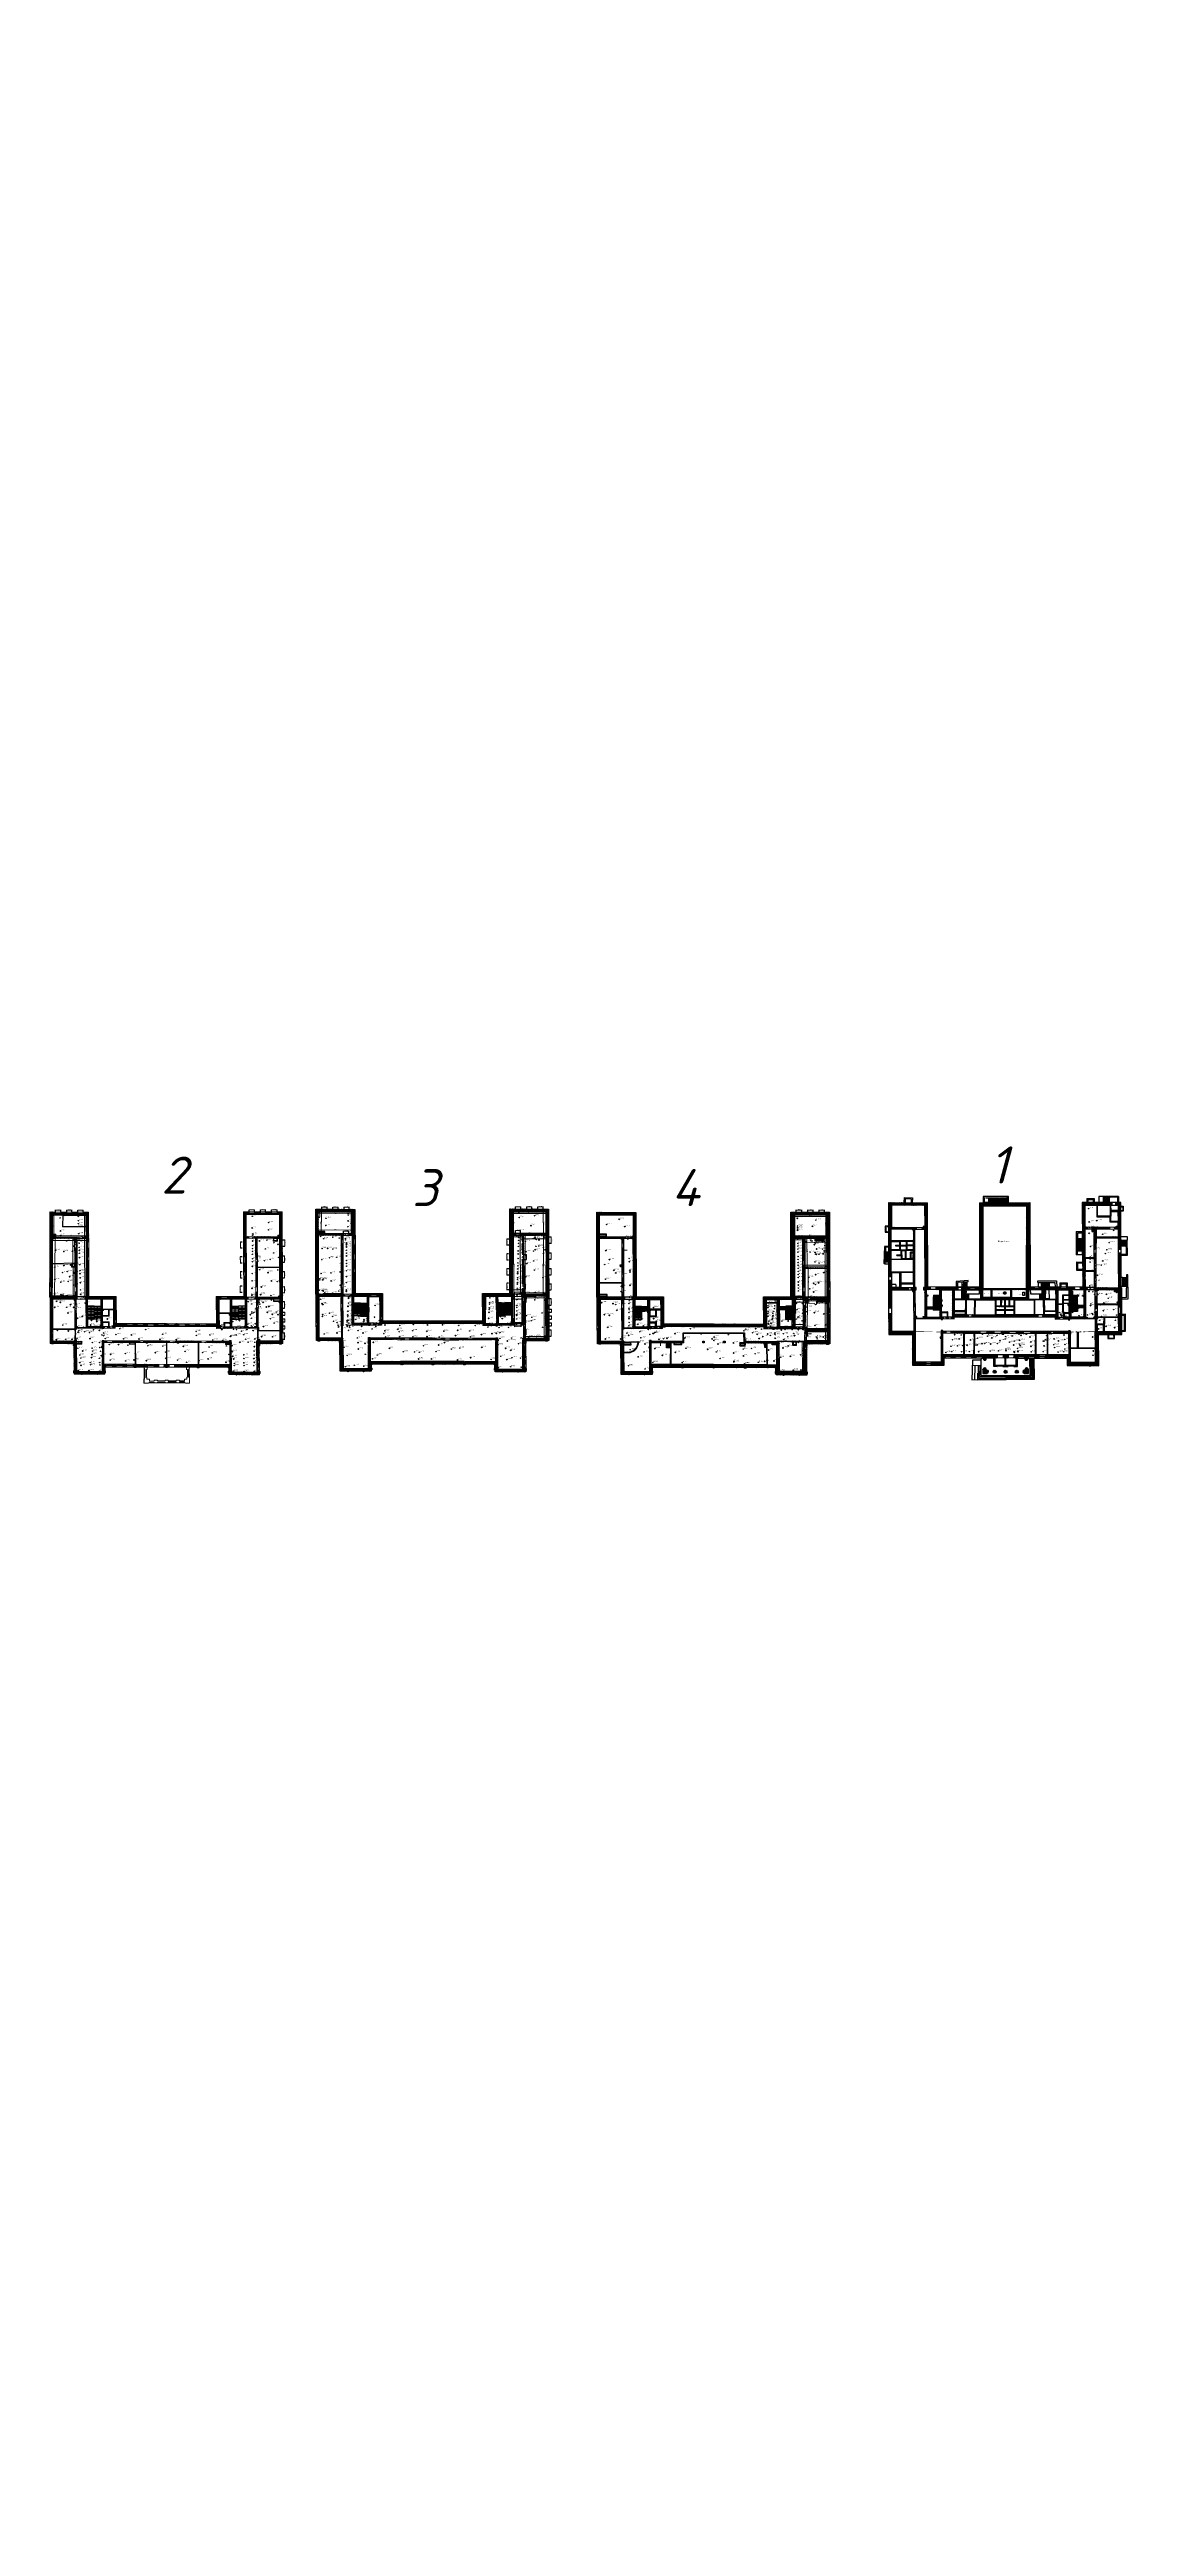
# Model space of a CAD drawing. Header units: millimetres. Extents: x 105 to 396, y -208 to 461.
import ezdxf
from ezdxf.enums import TextEntityAlignment as Align

# ---------------------------------------------------------------- set-up
doc = ezdxf.new("R2010")
doc.units = ezdxf.units.MM
doc.header["$PDMODE"] = 35
doc.header["$PDSIZE"] = 0.1
for name, pattern in [('334', [5, 4, -1]), ('ACAD_ISO02W100', [15, 12, -3]), ('ACAD_ISO10W100', [18, 12, -3, 0, -3])]:
    doc.linetypes.add(name, pattern=pattern)
for name, color, linetype in [('0_Point_Height', 2, 'Continuous'), ('0_Point_Point', 7, 'Continuous'), ('_0', 7, 'Continuous'), ('Вентиляция', 150, 'Continuous'), ('Контур', 7, 'Continuous'), ('Контур верх_низ', 5, 'ACAD_ISO02W100'), ('Перепад', 251, 'ACAD_ISO02W100'), ('Рама', 121, 'Continuous'), ('Слаботочные коммуникации', 192, 'Continuous'), ('тх разм', 7, 'Continuous'), ('Штриховка', 252, 'Continuous')]:
    doc.layers.add(name, color=color, linetype=linetype)
doc.layers.add('Заложенные проемы', color=1, linetype='Continuous', lineweight=9)
doc.styles.add('ISOCPEUR', font='isocpeur.ttf', dxfattribs={"width": 0.95})
doc.styles.add('rus', font='Rusw2.shx', dxfattribs={"height": 0.06})
doc.styles.add('Мой', font='isocpeui.ttf')
doc.styles.add('СПДС', font='isocpeur.ttf')
doc.dimstyles.new('Размер в модели', dxfattribs={"dimscale": 0.5, "dimtxt": 0.45, "dimasz": 0.3, "dimexe": 0.05, "dimexo": 0.05, "dimgap": 0.07, "dimtad": 1, "dimdec": 0, "dimlfac": 1000, "dimzin": 1, "dimdsep": 46, "dimtxsty": 'Мой', "dimblk": 'ARCHTICK', "dimcen": 0, "dimdle": 0.05, "dimclrd": 7, "dimclre": 7, "dimclrt": 7, "dimadec": 7, "dimazin": 0, "dimtfac": 1, "dimtdec": 0, "dimtmove": 0, "dimatfit": 3, "dimfxl": 1, "dimfxlon": 1, "dimtolj": 1, "dimtzin": 9, "dimlwd": 13, "dimlwe": -1, "dimarcsym": 1})
pattern_1 = [(45, (-576.61156, -1522.221024), (-0.0224506403, 0.0224506403), []), (135, (-576.61156, -1522.221024), (-0.0673519209, 0.0224506403), [0.079375, -0.047625])]
pattern_2 = [(45, (-575.555264, -1521.440058), (-0.0224506403, 0.0224506403), []), (135, (-575.555264, -1521.440058), (-0.0673519209, 0.0224506403), [0.079375, -0.047625])]

# ---------------------------------------------------------------- blocks, each defined once
blk = doc.blocks.new('S1')
at = {"color": 0, "const_width": 0.75}
blk.add_lwpolyline([(-0.375, 0, 1), (0.375, 0, 1)], format="xyb", close=True, dxfattribs=at)
blk = doc.blocks.new('*U7')
at = {"layer": 'Штриховка'}
blk.add_lwpolyline([(0, 0), (2.76, 1.8)], dxfattribs=at)
blk.add_solid([(3.02, 1.96), (2.63, 1.83), (2.74, 1.67), (2.76, 1.8)], dxfattribs=at)
at = {"layer": 'Штриховка', "xscale": 0.07662220042706856, "yscale": 0.07662220042706856, "zscale": 0.07662220042706856, "rotation": 181.6208634803452}
blk.add_blockref('S1', (0, 0), dxfattribs=at)
blk = doc.blocks.new('*U8')
at = {"layer": 'Штриховка'}
blk.add_lwpolyline([(0, 0), (-0.34, -0.24)], dxfattribs=at)
blk.add_solid([(-0.59, -0.42), (-0.21, -0.27), (-0.32, -0.11), (-0.34, -0.24)], dxfattribs=at)
at = {"layer": 'Штриховка', "xscale": 0.07662220042706859, "yscale": 0.07662220042706859, "zscale": 0.07662220042706859, "rotation": 4.069244109742704}
blk.add_blockref('S1', (0, 0), dxfattribs=at)
blk = doc.blocks.new('*U6')
at = {"layer": 'Штриховка'}
blk.add_lwpolyline([(0, 0), (2.72, 1.8)], dxfattribs=at)
blk.add_solid([(2.98, 1.97), (2.59, 1.84), (2.7, 1.67), (2.72, 1.8)], dxfattribs=at)
at = {"layer": 'Штриховка', "xscale": 0.0766222004270686, "yscale": 0.0766222004270686, "zscale": 0.0766222004270686, "rotation": 182.063316152048}
blk.add_blockref('S1', (0, 0), dxfattribs=at)
blk = doc.blocks.new('*U5')
at = {"layer": 'Штриховка'}
blk.add_lwpolyline([(0, 0), (-0.28, 0.42)], dxfattribs=at)
blk.add_solid([(-0.44, 0.68), (-0.31, 0.29), (-0.14, 0.4), (-0.28, 0.42)], dxfattribs=at)
at = {"layer": 'Штриховка', "xscale": 0.0766222004270686, "yscale": 0.0766222004270686, "zscale": 0.0766222004270686, "rotation": 271.8411984199585}
blk.add_blockref('S1', (0, 0), dxfattribs=at)
blk = doc.blocks.new('*U9')
at = {"layer": 'Штриховка'}
blk.add_lwpolyline([(0, 0), (-0.6, -0.4)], dxfattribs=at)
blk.add_solid([(-0.85, -0.57), (-0.47, -0.43), (-0.58, -0.27), (-0.6, -0.4)], dxfattribs=at)
at = {"layer": 'Штриховка', "xscale": 0.0766222004270686, "yscale": 0.0766222004270686, "zscale": 0.0766222004270686, "rotation": 2.070707374974376}
blk.add_blockref('S1', (0, 0), dxfattribs=at)
blk = doc.blocks.new('_ArchTick')
at = {"color": 0, "linetype": 'ByBlock', "const_width": 0.15}
blk.add_lwpolyline([(-0.5, -0.5), (0.5, 0.5)], dxfattribs=at)
blk = doc.blocks.new('*D52')
at = {"layer": 'Defpoints', "color": 0, "ltscale": 0.03, "transparency": 16777216}
for p in [(259.25, 136.65), (259.71, 136.65), (259.71, 136.59)]:
    blk.add_point(p, dxfattribs=at)
at = {"layer": 'тх разм', "color": 7, "lineweight": 13, "ltscale": 0.03, "transparency": 16777216}
for p, q in [((259.22, 136.59), (259.71, 136.59)), ((259.71, 136.59), (260.63, 136.59))]:
    blk.add_line(p, q, dxfattribs=at)
at = {"layer": 'тх разм', "color": 7, "ltscale": 0.03, "transparency": 16777216}
for p, q in [((259.25, 136.63), (259.25, 136.57)), ((259.71, 136.63), (259.71, 136.57))]:
    blk.add_line(p, q, dxfattribs=at)
at = {"layer": 'тх разм', "color": 7, "lineweight": 13, "ltscale": 0.03, "transparency": 16777216, "xscale": 0.15, "yscale": 0.15, "zscale": 0.15, "rotation": 180}
blk.add_blockref('_ArchTick', (259.25, 136.59), dxfattribs=at)
at = {"layer": 'тх разм', "color": 7, "lineweight": 13, "ltscale": 0.03, "transparency": 16777216, "xscale": 0.15, "yscale": 0.15, "zscale": 0.15}
blk.add_blockref('_ArchTick', (259.71, 136.59), dxfattribs=at)
at = {"layer": 'тх разм', "color": 7, "ltscale": 0.03, "transparency": 16777216, "insert": (260.35, 136.74), "char_height": 0.225, "attachment_point": 5, "style": 'Мой'}
blk.add_mtext('\\A1;463', dxfattribs=at)
blk = doc.blocks.new('*D53')
at = {"layer": 'Defpoints', "color": 0, "ltscale": 0.03, "transparency": 16777216}
for p in [(269.59, 111.63), (270.22, 112.08), (270.22, 111.63)]:
    blk.add_point(p, dxfattribs=at)
at = {"layer": 'тх разм', "color": 7, "ltscale": 0.03, "transparency": 16777216}
for p, q in [((270.09, 112.08), (269.57, 112.08)), ((270.09, 111.63), (269.57, 111.63))]:
    blk.add_line(p, q, dxfattribs=at)
at = {"layer": 'тх разм', "color": 7, "lineweight": 13, "ltscale": 0.03, "transparency": 16777216}
for p, q in [((269.59, 112.11), (269.59, 111.63)), ((269.59, 111.63), (269.59, 110.83))]:
    blk.add_line(p, q, dxfattribs=at)
at = {"layer": 'тх разм', "color": 7, "lineweight": 13, "ltscale": 0.03, "transparency": 16777216, "xscale": 0.15, "yscale": 0.15, "zscale": 0.15}
for p, rotation in [((269.59, 112.08), 90), ((269.59, 111.63), 270)]:
    blk.add_blockref('_ArchTick', p, dxfattribs=dict(at, rotation=rotation))
at = {"layer": 'тх разм', "color": 7, "ltscale": 0.03, "transparency": 16777216, "insert": (269.44, 111.1), "char_height": 0.225, "attachment_point": 5, "rotation": 90, "style": 'Мой'}
blk.add_mtext('\\A1;456', dxfattribs=at)
blk = doc.blocks.new('*D375')
at = {"layer": 'Defpoints', "color": 0, "ltscale": 0.03, "transparency": 16777216}
for p in [(305.44, 146.14), (314.54, 146.13), (314.54, 145.7)]:
    blk.add_point(p, dxfattribs=at)
at = {"layer": 'тх разм', "color": 7, "lineweight": 13, "ltscale": 0.03, "transparency": 16777216}
blk.add_line((305.42, 145.7), (314.57, 145.7), dxfattribs=at)
at = {"layer": 'тх разм', "color": 7, "ltscale": 0.03, "transparency": 16777216}
for p, q in [((305.44, 146.11), (305.44, 145.68)), ((314.54, 146.11), (314.54, 145.68))]:
    blk.add_line(p, q, dxfattribs=at)
at = {"layer": 'тх разм', "color": 7, "lineweight": 13, "ltscale": 0.03, "transparency": 16777216, "xscale": 0.15, "yscale": 0.15, "zscale": 0.15, "rotation": 180}
blk.add_blockref('_ArchTick', (305.44, 145.7), dxfattribs=at)
at = {"layer": 'тх разм', "color": 7, "lineweight": 13, "ltscale": 0.03, "transparency": 16777216, "xscale": 0.15, "yscale": 0.15, "zscale": 0.15}
blk.add_blockref('_ArchTick', (314.54, 145.7), dxfattribs=at)
at = {"layer": 'тх разм', "color": 7, "ltscale": 0.03, "transparency": 16777216, "insert": (309.99, 145.85), "char_height": 0.225, "attachment_point": 5, "style": 'Мой'}
blk.add_mtext('\\A1;9097', dxfattribs=at)
blk = doc.blocks.new('*D376')
at = {"layer": 'Defpoints', "color": 0, "ltscale": 0.03, "transparency": 16777216}
for p in [(314.53, 140.5), (305.39, 140.2), (314.53, 140.16)]:
    blk.add_point(p, dxfattribs=at)
at = {"layer": 'тх разм', "color": 7, "lineweight": 13, "ltscale": 0.03, "transparency": 16777216}
blk.add_line((305.36, 140.53), (314.55, 140.5), dxfattribs=at)
at = {"layer": 'тх разм', "color": 7, "ltscale": 0.03, "transparency": 16777216}
for p, q in [((305.39, 140.22), (305.39, 140.56)), ((314.53, 140.19), (314.53, 140.53))]:
    blk.add_line(p, q, dxfattribs=at)
at = {"layer": 'тх разм', "color": 7, "lineweight": 13, "ltscale": 0.03, "transparency": 16777216, "xscale": 0.15, "yscale": 0.15, "zscale": 0.15}
for p, rotation in [((305.39, 140.53), 179.8003434703481), ((314.53, 140.5), 359.8003434703481)]:
    blk.add_blockref('_ArchTick', p, dxfattribs=dict(at, rotation=rotation))
at = {"layer": 'тх разм', "color": 7, "ltscale": 0.03, "transparency": 16777216, "insert": (309.93, 140.67), "char_height": 0.225, "attachment_point": 5, "rotation": 359.80034, "style": 'Мой'}
blk.add_mtext('\\A1;9137', dxfattribs=at)
blk = doc.blocks.new('*D27')
at = {"layer": 'Defpoints', "color": 0, "ltscale": 0.03, "transparency": 16777216}
for p in [(305.44, 146.14), (305.41, 140.2), (305.82, 140.19)]:
    blk.add_point(p, dxfattribs=at)
at = {"layer": 'тх разм', "color": 7, "ltscale": 0.03, "transparency": 16777216}
for p, q in [((305.47, 146.14), (305.88, 146.14)), ((305.43, 140.2), (305.85, 140.19))]:
    blk.add_line(p, q, dxfattribs=at)
at = {"layer": 'тх разм', "color": 7, "lineweight": 13, "ltscale": 0.03, "transparency": 16777216}
blk.add_line((305.86, 146.16), (305.82, 140.17), dxfattribs=at)
at = {"layer": 'тх разм', "color": 7, "lineweight": 13, "ltscale": 0.03, "transparency": 16777216, "xscale": 0.15, "yscale": 0.15, "zscale": 0.15}
for p, rotation in [((305.86, 146.14), 89.66901213802419), ((305.82, 140.19), 269.6690121380242)]:
    blk.add_blockref('_ArchTick', p, dxfattribs=dict(at, rotation=rotation))
at = {"layer": 'тх разм', "color": 7, "ltscale": 0.03, "transparency": 16777216, "insert": (305.69, 142.59), "char_height": 0.225, "attachment_point": 5, "rotation": 89.66901, "style": 'Мой'}
blk.add_mtext('\\A1;5937', dxfattribs=at)
blk = doc.blocks.new('*D28')
at = {"layer": 'Defpoints', "color": 0, "ltscale": 0.03, "transparency": 16777216}
for p in [(314.54, 146.13), (314.2, 140.16), (314.53, 140.16)]:
    blk.add_point(p, dxfattribs=at)
at = {"layer": 'тх разм', "color": 7, "ltscale": 0.03, "transparency": 16777216}
for p, q in [((314.52, 146.13), (314.19, 146.14)), ((314.5, 140.16), (314.17, 140.16))]:
    blk.add_line(p, q, dxfattribs=at)
at = {"layer": 'тх разм', "color": 7, "lineweight": 13, "ltscale": 0.03, "transparency": 16777216}
blk.add_line((314.21, 146.16), (314.2, 140.14), dxfattribs=at)
at = {"layer": 'тх разм', "color": 7, "lineweight": 13, "ltscale": 0.03, "transparency": 16777216, "xscale": 0.15, "yscale": 0.15, "zscale": 0.15}
for p, rotation in [((314.21, 146.14), 89.85685292005597), ((314.2, 140.16), 269.856852920056)]:
    blk.add_blockref('_ArchTick', p, dxfattribs=dict(at, rotation=rotation))
at = {"layer": 'тх разм', "color": 7, "ltscale": 0.03, "transparency": 16777216, "insert": (314.06, 143.65), "char_height": 0.225, "attachment_point": 5, "rotation": 89.85685, "style": 'Мой'}
blk.add_mtext('\\A1;5970', dxfattribs=at)
blk = doc.blocks.new('*D29')
at = {"layer": 'Defpoints', "color": 0, "ltscale": 0.03, "transparency": 16777216}
for p in [(307.71, 147.45), (306.22, 146.14), (307.71, 146.14)]:
    blk.add_point(p, dxfattribs=at)
at = {"layer": 'тх разм', "color": 7, "lineweight": 13, "ltscale": 0.03, "transparency": 16777216}
blk.add_line((306.19, 147.45), (307.74, 147.45), dxfattribs=at)
at = {"layer": 'тх разм', "color": 7, "ltscale": 0.03, "transparency": 16777216}
for p, q in [((306.22, 146.95), (306.22, 147.47)), ((307.71, 146.95), (307.71, 147.47))]:
    blk.add_line(p, q, dxfattribs=at)
at = {"layer": 'тх разм', "color": 7, "lineweight": 13, "ltscale": 0.03, "transparency": 16777216, "xscale": 0.15, "yscale": 0.15, "zscale": 0.15, "rotation": 180}
blk.add_blockref('_ArchTick', (306.22, 147.45), dxfattribs=at)
at = {"layer": 'тх разм', "color": 7, "lineweight": 13, "ltscale": 0.03, "transparency": 16777216, "xscale": 0.15, "yscale": 0.15, "zscale": 0.15}
blk.add_blockref('_ArchTick', (307.71, 147.45), dxfattribs=at)
at = {"layer": 'тх разм', "color": 7, "lineweight": 5, "ltscale": 0.03, "transparency": 16777216, "insert": (306.95, 147.59), "char_height": 0.225, "attachment_point": 5, "style": 'Мой'}
blk.add_mtext('\\A1;1600', dxfattribs=at)
blk = doc.blocks.new('*D377')
at = {"layer": 'Defpoints', "color": 0, "ltscale": 0.03, "transparency": 16777216}
for p in [(310.76, 147.44), (309.34, 146.14), (310.76, 146.14)]:
    blk.add_point(p, dxfattribs=at)
at = {"layer": 'тх разм', "color": 7, "lineweight": 13, "ltscale": 0.03, "transparency": 16777216}
blk.add_line((309.31, 147.44), (310.78, 147.44), dxfattribs=at)
at = {"layer": 'тх разм', "color": 7, "ltscale": 0.03, "transparency": 16777216}
for p, q in [((309.34, 146.94), (309.34, 147.47)), ((310.76, 146.94), (310.76, 147.47))]:
    blk.add_line(p, q, dxfattribs=at)
at = {"layer": 'тх разм', "color": 7, "lineweight": 13, "ltscale": 0.03, "transparency": 16777216, "xscale": 0.15, "yscale": 0.15, "zscale": 0.15, "rotation": 180}
blk.add_blockref('_ArchTick', (309.34, 147.44), dxfattribs=at)
at = {"layer": 'тх разм', "color": 7, "lineweight": 13, "ltscale": 0.03, "transparency": 16777216, "xscale": 0.15, "yscale": 0.15, "zscale": 0.15}
blk.add_blockref('_ArchTick', (310.76, 147.44), dxfattribs=at)
at = {"layer": 'тх разм', "color": 7, "lineweight": 5, "ltscale": 0.03, "transparency": 16777216, "insert": (310.06, 147.59), "char_height": 0.225, "attachment_point": 5, "style": 'Мой'}
blk.add_mtext('\\A1;1600', dxfattribs=at)
blk = doc.blocks.new('*D378')
at = {"layer": 'Defpoints', "color": 0, "ltscale": 0.03, "transparency": 16777216}
for p in [(313.88, 147.44), (312.38, 146.14), (313.88, 146.13)]:
    blk.add_point(p, dxfattribs=at)
at = {"layer": 'тх разм', "color": 7, "lineweight": 13, "ltscale": 0.03, "transparency": 16777216}
blk.add_line((312.36, 147.44), (313.9, 147.44), dxfattribs=at)
at = {"layer": 'тх разм', "color": 7, "ltscale": 0.03, "transparency": 16777216}
for p, q in [((312.38, 146.94), (312.38, 147.47)), ((313.88, 146.94), (313.88, 147.47))]:
    blk.add_line(p, q, dxfattribs=at)
at = {"layer": 'тх разм', "color": 7, "lineweight": 13, "ltscale": 0.03, "transparency": 16777216, "xscale": 0.15, "yscale": 0.15, "zscale": 0.15, "rotation": 180}
blk.add_blockref('_ArchTick', (312.38, 147.44), dxfattribs=at)
at = {"layer": 'тх разм', "color": 7, "lineweight": 13, "ltscale": 0.03, "transparency": 16777216, "xscale": 0.15, "yscale": 0.15, "zscale": 0.15}
blk.add_blockref('_ArchTick', (313.88, 147.44), dxfattribs=at)
at = {"layer": 'тх разм', "color": 7, "lineweight": 5, "ltscale": 0.03, "transparency": 16777216, "insert": (313.11, 147.59), "char_height": 0.225, "attachment_point": 5, "style": 'Мой'}
blk.add_mtext('\\A1;1600', dxfattribs=at)
blk = doc.blocks.new('*D379')
at = {"layer": 'Defpoints', "color": 0, "ltscale": 0.03, "transparency": 16777216}
for p in [(308.46, 139.81), (314.54, 138.64), (314.55, 139.78)]:
    blk.add_point(p, dxfattribs=at)
at = {"layer": 'тх разм', "color": 7, "lineweight": 13, "ltscale": 0.03, "transparency": 16777216}
blk.add_line((308.43, 138.67), (314.57, 138.64), dxfattribs=at)
at = {"layer": 'тх разм', "color": 7, "ltscale": 0.03, "transparency": 16777216}
for p, q in [((308.45, 139.17), (308.45, 138.64)), ((314.55, 139.14), (314.54, 138.62))]:
    blk.add_line(p, q, dxfattribs=at)
at = {"layer": 'тх разм', "color": 7, "lineweight": 13, "ltscale": 0.03, "transparency": 16777216, "xscale": 0.15, "yscale": 0.15, "zscale": 0.15}
for p, rotation in [((308.45, 138.67), 179.7751005757458), ((314.54, 138.64), 359.7751005757458)]:
    blk.add_blockref('_ArchTick', p, dxfattribs=dict(at, rotation=rotation))
at = {"layer": 'тх разм', "color": 7, "lineweight": 5, "ltscale": 0.03, "transparency": 16777216, "insert": (311.34, 138.8), "char_height": 0.225, "attachment_point": 5, "rotation": 359.7751, "style": 'Мой'}
blk.add_mtext('\\A1;6092', dxfattribs=at)
blk = doc.blocks.new('*D423')
at = {"layer": 'Defpoints', "color": 0, "ltscale": 0.03, "transparency": 16777216}
for p in [(308.49, 123.87), (314.58, 124.04), (314.58, 123.81)]:
    blk.add_point(p, dxfattribs=at)
at = {"layer": 'тх разм', "color": 7, "lineweight": 13, "ltscale": 0.03, "transparency": 16777216}
blk.add_line((308.47, 124.1), (314.6, 124.04), dxfattribs=at)
at = {"layer": 'тх разм', "color": 7, "ltscale": 0.03, "transparency": 16777216}
for p, q in [((308.49, 123.89), (308.5, 124.13)), ((314.58, 123.83), (314.58, 124.07))]:
    blk.add_line(p, q, dxfattribs=at)
at = {"layer": 'тх разм', "color": 7, "lineweight": 13, "ltscale": 0.03, "transparency": 16777216, "xscale": 0.15, "yscale": 0.15, "zscale": 0.15}
for p, rotation in [((308.5, 124.1), 179.4243973330005), ((314.58, 124.04), 359.4243973330005)]:
    blk.add_blockref('_ArchTick', p, dxfattribs=dict(at, rotation=rotation))
at = {"layer": 'тх разм', "color": 7, "lineweight": 5, "ltscale": 0.03, "transparency": 16777216, "insert": (311.36, 124.22), "char_height": 0.225, "attachment_point": 5, "rotation": 359.4244, "style": 'Мой'}
blk.add_mtext('\\A1;6056', dxfattribs=at)
blk = doc.blocks.new('*D380')
at = {"layer": 'Defpoints', "color": 0, "ltscale": 0.03, "transparency": 16777216}
for p in [(308.46, 139.81), (308.47, 132.11), (309.13, 132.11)]:
    blk.add_point(p, dxfattribs=at)
at = {"layer": 'тх разм', "color": 7, "ltscale": 0.03, "transparency": 16777216}
for p, q in [((308.61, 139.81), (309.13, 139.81)), ((308.63, 132.11), (309.15, 132.11))]:
    blk.add_line(p, q, dxfattribs=at)
at = {"layer": 'тх разм', "color": 7, "lineweight": 13, "ltscale": 0.03, "transparency": 16777216}
blk.add_line((309.11, 139.83), (309.13, 132.09), dxfattribs=at)
at = {"layer": 'тх разм', "color": 7, "lineweight": 13, "ltscale": 0.03, "transparency": 16777216, "xscale": 0.15, "yscale": 0.15, "zscale": 0.15}
for p, rotation in [((309.11, 139.81), 90.13313453187405), ((309.13, 132.11), 270.133134531874)]:
    blk.add_blockref('_ArchTick', p, dxfattribs=dict(at, rotation=rotation))
at = {"layer": 'тх разм', "color": 7, "lineweight": 5, "ltscale": 0.03, "transparency": 16777216, "insert": (309.26, 136.53), "char_height": 0.225, "attachment_point": 5, "rotation": 270.13313, "style": 'Мой'}
blk.add_mtext('\\A1;7697', dxfattribs=at)
blk = doc.blocks.new('*D31')
at = {"layer": 'Defpoints', "color": 0, "ltscale": 0.03, "transparency": 16777216}
for p in [(314.55, 139.78), (314.04, 132.12), (314.56, 132.12)]:
    blk.add_point(p, dxfattribs=at)
at = {"layer": 'тх разм', "color": 7, "ltscale": 0.03, "transparency": 16777216}
for p, q in [((314.52, 139.78), (314, 139.78)), ((314.54, 132.12), (314.02, 132.12))]:
    blk.add_line(p, q, dxfattribs=at)
at = {"layer": 'тх разм', "color": 7, "lineweight": 13, "ltscale": 0.03, "transparency": 16777216}
blk.add_line((314.03, 139.81), (314.04, 132.1), dxfattribs=at)
at = {"layer": 'тх разм', "color": 7, "lineweight": 13, "ltscale": 0.03, "transparency": 16777216, "xscale": 0.15, "yscale": 0.15, "zscale": 0.15}
for p, rotation in [((314.03, 139.78), 90.1110354961863), ((314.04, 132.12), 270.1110354961863)]:
    blk.add_blockref('_ArchTick', p, dxfattribs=dict(at, rotation=rotation))
at = {"layer": 'тх разм', "color": 7, "lineweight": 5, "ltscale": 0.03, "transparency": 16777216, "insert": (314.18, 136.53), "char_height": 0.225, "attachment_point": 5, "rotation": 270.11104, "style": 'Мой'}
blk.add_mtext('\\A1;7659', dxfattribs=at)
blk = doc.blocks.new('*D32')
at = {"layer": 'Defpoints', "color": 0, "ltscale": 0.03, "transparency": 16777216}
for p in [(310.15, 139.77), (311.31, 139.8), (311.32, 139.08)]:
    blk.add_point(p, dxfattribs=at)
at = {"layer": 'тх разм', "color": 7, "ltscale": 0.03, "transparency": 16777216}
for p, q in [((310.65, 139.78), (310.13, 139.77)), ((310.67, 139.07), (310.14, 139.06))]:
    blk.add_line(p, q, dxfattribs=at)
at = {"layer": 'тх разм', "color": 7, "lineweight": 13, "ltscale": 0.03, "transparency": 16777216}
blk.add_line((310.17, 139.04), (310.15, 139.8), dxfattribs=at)
at = {"layer": 'тх разм', "color": 7, "lineweight": 13, "ltscale": 0.03, "transparency": 16777216, "xscale": 0.15, "yscale": 0.15, "zscale": 0.15}
for p, rotation in [((310.15, 139.77), 91.0759018810141), ((310.17, 139.06), 271.0759018810141)]:
    blk.add_blockref('_ArchTick', p, dxfattribs=dict(at, rotation=rotation))
at = {"layer": 'тх разм', "color": 7, "lineweight": 5, "ltscale": 0.03, "transparency": 16777216, "insert": (310.31, 139.35), "char_height": 0.225, "attachment_point": 5, "rotation": 271.0759, "style": 'Мой'}
blk.add_mtext('\\A1;715', dxfattribs=at)
blk = doc.blocks.new('*D381')
at = {"layer": 'Defpoints', "color": 0, "ltscale": 0.03, "transparency": 16777216}
for p in [(313.61, 139.08), (313.64, 139.79), (314, 139.77)]:
    blk.add_point(p, dxfattribs=at)
at = {"layer": 'тх разм', "color": 7, "ltscale": 0.03, "transparency": 16777216}
for p, q in [((313.63, 139.08), (314, 139.07)), ((313.66, 139.79), (314.03, 139.77))]:
    blk.add_line(p, q, dxfattribs=at)
at = {"layer": 'тх разм', "color": 7, "lineweight": 13, "ltscale": 0.03, "transparency": 16777216}
blk.add_line((313.98, 139.04), (314, 139.8), dxfattribs=at)
at = {"layer": 'тх разм', "color": 7, "lineweight": 13, "ltscale": 0.03, "transparency": 16777216, "xscale": 0.15, "yscale": 0.15, "zscale": 0.15}
for p, rotation in [((313.98, 139.07), 267.7562472499251), ((314, 139.77), 87.7562472499251)]:
    blk.add_blockref('_ArchTick', p, dxfattribs=dict(at, rotation=rotation))
at = {"layer": 'тх разм', "color": 7, "lineweight": 5, "ltscale": 0.03, "transparency": 16777216, "insert": (313.84, 139.42), "char_height": 0.225, "attachment_point": 5, "rotation": 87.75625, "style": 'Мой'}
blk.add_mtext('\\A1;705', dxfattribs=at)
blk = doc.blocks.new('*D382')
at = {"layer": 'Defpoints', "color": 0, "ltscale": 0.03, "transparency": 16777216}
for p in [(308.47, 132.11), (314.56, 132.54), (314.56, 132.12)]:
    blk.add_point(p, dxfattribs=at)
at = {"layer": 'тх разм', "color": 7, "lineweight": 13, "ltscale": 0.03, "transparency": 16777216}
blk.add_line((308.45, 132.53), (314.59, 132.54), dxfattribs=at)
at = {"layer": 'тх разм', "color": 7, "ltscale": 0.03, "transparency": 16777216}
for p, q in [((308.47, 132.14), (308.47, 132.56)), ((314.56, 132.15), (314.56, 132.57))]:
    blk.add_line(p, q, dxfattribs=at)
at = {"layer": 'тх разм', "color": 7, "lineweight": 13, "ltscale": 0.03, "transparency": 16777216, "xscale": 0.15, "yscale": 0.15, "zscale": 0.15}
for p, rotation in [((308.47, 132.53), 180.1331345318105), ((314.56, 132.54), 0.1331345318105409)]:
    blk.add_blockref('_ArchTick', p, dxfattribs=dict(at, rotation=rotation))
at = {"layer": 'тх разм', "color": 7, "lineweight": 5, "ltscale": 0.03, "transparency": 16777216, "insert": (311.35, 132.68), "char_height": 0.225, "attachment_point": 5, "rotation": 0.13313, "style": 'Мой'}
blk.add_mtext('\\A1;6089', dxfattribs=at)
blk = doc.blocks.new('*D424')
at = {"layer": 'Defpoints', "color": 0, "ltscale": 0.03, "transparency": 16777216}
for p in [(308.48, 131.98), (314.56, 131.99), (314.56, 131.64)]:
    blk.add_point(p, dxfattribs=at)
at = {"layer": 'тх разм', "color": 7, "lineweight": 13, "ltscale": 0.03, "transparency": 16777216}
blk.add_line((308.45, 131.63), (314.59, 131.64), dxfattribs=at)
at = {"layer": 'тх разм', "color": 7, "ltscale": 0.03, "transparency": 16777216}
for p, q in [((308.48, 131.96), (308.48, 131.61)), ((314.56, 131.97), (314.56, 131.61))]:
    blk.add_line(p, q, dxfattribs=at)
at = {"layer": 'тх разм', "color": 7, "lineweight": 13, "ltscale": 0.03, "transparency": 16777216, "xscale": 0.15, "yscale": 0.15, "zscale": 0.15}
for p, rotation in [((308.48, 131.63), 180.0656873858685), ((314.56, 131.64), 0.06568738586852231)]:
    blk.add_blockref('_ArchTick', p, dxfattribs=dict(at, rotation=rotation))
at = {"layer": 'тх разм', "color": 7, "lineweight": 5, "ltscale": 0.03, "transparency": 16777216, "insert": (311.43, 131.78), "char_height": 0.225, "attachment_point": 5, "rotation": 0.06569, "style": 'Мой'}
blk.add_mtext('\\A1;6087', dxfattribs=at)
blk = doc.blocks.new('*D34')
at = {"layer": 'Defpoints', "color": 0, "ltscale": 0.03, "transparency": 16777216}
for p in [(308.48, 131.98), (308.49, 123.86), (309.45, 123.87)]:
    blk.add_point(p, dxfattribs=at)
at = {"layer": 'тх разм', "color": 7, "ltscale": 0.03, "transparency": 16777216}
for p, q in [((308.93, 131.99), (309.46, 131.99)), ((308.95, 123.87), (309.47, 123.87))]:
    blk.add_line(p, q, dxfattribs=at)
at = {"layer": 'тх разм', "color": 7, "lineweight": 13, "ltscale": 0.03, "transparency": 16777216}
blk.add_line((309.43, 132.01), (309.45, 123.84), dxfattribs=at)
at = {"layer": 'тх разм', "color": 7, "lineweight": 13, "ltscale": 0.03, "transparency": 16777216, "xscale": 0.15, "yscale": 0.15, "zscale": 0.15}
for p, rotation in [((309.43, 131.99), 90.12210457708476), ((309.45, 123.87), 270.1221045770848)]:
    blk.add_blockref('_ArchTick', p, dxfattribs=dict(at, rotation=rotation))
at = {"layer": 'тх разм', "color": 7, "lineweight": 5, "ltscale": 0.03, "transparency": 16777216, "insert": (309.59, 128.23), "char_height": 0.225, "attachment_point": 5, "rotation": 270.1221, "style": 'Мой'}
blk.add_mtext('\\A1;8120', dxfattribs=at)
blk = doc.blocks.new('*D35')
at = {"layer": 'Defpoints', "color": 0, "ltscale": 0.03, "transparency": 16777216}
for p in [(314.03, 131.99), (314.56, 131.99), (314.58, 123.81)]:
    blk.add_point(p, dxfattribs=at)
at = {"layer": 'тх разм', "color": 7, "ltscale": 0.03, "transparency": 16777216}
for p, q in [((314.53, 131.99), (314, 131.99)), ((314.55, 123.81), (314.02, 123.81))]:
    blk.add_line(p, q, dxfattribs=at)
at = {"layer": 'тх разм', "color": 7, "lineweight": 13, "ltscale": 0.03, "transparency": 16777216}
blk.add_line((314.05, 123.78), (314.03, 132.02), dxfattribs=at)
at = {"layer": 'тх разм', "color": 7, "lineweight": 13, "ltscale": 0.03, "transparency": 16777216, "xscale": 0.15, "yscale": 0.15, "zscale": 0.15}
for p, rotation in [((314.03, 131.99), 90.11369894987011), ((314.05, 123.81), 270.1136989498701)]:
    blk.add_blockref('_ArchTick', p, dxfattribs=dict(at, rotation=rotation))
at = {"layer": 'тх разм', "color": 7, "lineweight": 5, "ltscale": 0.03, "transparency": 16777216, "insert": (314.18, 128.23), "char_height": 0.225, "attachment_point": 5, "rotation": 270.1137, "style": 'Мой'}
blk.add_mtext('\\A1;8184', dxfattribs=at)
blk = doc.blocks.new('*D36')
at = {"layer": 'Defpoints', "color": 0, "ltscale": 0.03, "transparency": 16777216}
for p in [(305.45, 139.78), (308.01, 139.75), (308.01, 139.41)]:
    blk.add_point(p, dxfattribs=at)
at = {"layer": 'тх разм', "color": 7, "lineweight": 13, "ltscale": 0.03, "transparency": 16777216}
blk.add_line((305.43, 139.41), (308.04, 139.41), dxfattribs=at)
at = {"layer": 'тх разм', "color": 7, "ltscale": 0.03, "transparency": 16777216}
for p, q in [((305.45, 139.75), (305.45, 139.38)), ((308.01, 139.73), (308.01, 139.38))]:
    blk.add_line(p, q, dxfattribs=at)
at = {"layer": 'тх разм', "color": 7, "lineweight": 13, "ltscale": 0.03, "transparency": 16777216, "xscale": 0.15, "yscale": 0.15, "zscale": 0.15, "rotation": 180}
blk.add_blockref('_ArchTick', (305.45, 139.41), dxfattribs=at)
at = {"layer": 'тх разм', "color": 7, "lineweight": 13, "ltscale": 0.03, "transparency": 16777216, "xscale": 0.15, "yscale": 0.15, "zscale": 0.15}
blk.add_blockref('_ArchTick', (308.01, 139.41), dxfattribs=at)
at = {"layer": 'тх разм', "color": 7, "lineweight": 5, "ltscale": 0.03, "transparency": 16777216, "insert": (306.74, 139.56), "char_height": 0.225, "attachment_point": 5, "style": 'Мой'}
blk.add_mtext('\\A1;2561', dxfattribs=at)
blk = doc.blocks.new('*D37')
at = {"layer": 'Defpoints', "color": 0, "ltscale": 0.03, "transparency": 16777216}
for p in [(305.5, 123.86), (308.08, 124.17), (308.08, 123.88)]:
    blk.add_point(p, dxfattribs=at)
at = {"layer": 'тх разм', "color": 7, "lineweight": 13, "ltscale": 0.03, "transparency": 16777216}
blk.add_line((305.48, 124.17), (308.11, 124.17), dxfattribs=at)
at = {"layer": 'тх разм', "color": 7, "ltscale": 0.03, "transparency": 16777216}
for p, q in [((305.5, 123.88), (305.5, 124.19)), ((308.08, 123.9), (308.08, 124.19))]:
    blk.add_line(p, q, dxfattribs=at)
at = {"layer": 'тх разм', "color": 7, "lineweight": 13, "ltscale": 0.03, "transparency": 16777216, "xscale": 0.15, "yscale": 0.15, "zscale": 0.15, "rotation": 180}
blk.add_blockref('_ArchTick', (305.5, 124.17), dxfattribs=at)
at = {"layer": 'тх разм', "color": 7, "lineweight": 13, "ltscale": 0.03, "transparency": 16777216, "xscale": 0.15, "yscale": 0.15, "zscale": 0.15}
blk.add_blockref('_ArchTick', (308.08, 124.17), dxfattribs=at)
at = {"layer": 'тх разм', "color": 7, "lineweight": 5, "ltscale": 0.03, "transparency": 16777216, "insert": (306.92, 124.31), "char_height": 0.225, "attachment_point": 5, "style": 'Мой'}
blk.add_mtext('\\A1;2583', dxfattribs=at)
blk = doc.blocks.new('*D347')
at = {"layer": 'Defpoints', "color": 0, "ltscale": 0.03, "transparency": 16777216}
for p in [(305.45, 139.78), (305.85, 139.78), (305.5, 123.86)]:
    blk.add_point(p, dxfattribs=at)
at = {"layer": 'тх разм', "color": 7, "ltscale": 0.03, "transparency": 16777216}
for p, q in [((305.48, 139.78), (305.87, 139.78)), ((305.53, 123.86), (305.87, 123.86))]:
    blk.add_line(p, q, dxfattribs=at)
at = {"layer": 'тх разм', "color": 7, "lineweight": 13, "ltscale": 0.03, "transparency": 16777216}
blk.add_line((305.85, 123.83), (305.85, 139.8), dxfattribs=at)
at = {"layer": 'тх разм', "color": 7, "lineweight": 13, "ltscale": 0.03, "transparency": 16777216, "xscale": 0.15, "yscale": 0.15, "zscale": 0.15}
for p, rotation in [((305.85, 139.78), 90), ((305.85, 123.86), 270)]:
    blk.add_blockref('_ArchTick', p, dxfattribs=dict(at, rotation=rotation))
at = {"layer": 'тх разм', "color": 7, "lineweight": 5, "ltscale": 0.03, "transparency": 16777216, "insert": (305.7, 132.29), "char_height": 0.225, "attachment_point": 5, "rotation": 90, "style": 'Мой'}
blk.add_mtext('\\A1;15916', dxfattribs=at)
blk = doc.blocks.new('*D348')
at = {"layer": 'Defpoints', "color": 0, "ltscale": 0.03, "transparency": 16777216}
for p in [(307.87, 139.75), (308.01, 139.75), (308.08, 123.88)]:
    blk.add_point(p, dxfattribs=at)
at = {"layer": 'тх разм', "color": 7, "ltscale": 0.03, "transparency": 16777216}
for p, q in [((307.99, 139.75), (307.85, 139.75)), ((308.06, 123.88), (307.85, 123.88))]:
    blk.add_line(p, q, dxfattribs=at)
at = {"layer": 'тх разм', "color": 7, "lineweight": 13, "ltscale": 0.03, "transparency": 16777216}
blk.add_line((307.87, 123.85), (307.87, 139.78), dxfattribs=at)
at = {"layer": 'тх разм', "color": 7, "lineweight": 13, "ltscale": 0.03, "transparency": 16777216, "xscale": 0.15, "yscale": 0.15, "zscale": 0.15}
for p, rotation in [((307.87, 139.75), 90), ((307.87, 123.88), 270)]:
    blk.add_blockref('_ArchTick', p, dxfattribs=dict(at, rotation=rotation))
at = {"layer": 'тх разм', "color": 7, "lineweight": 5, "ltscale": 0.03, "transparency": 16777216, "insert": (307.72, 132.29), "char_height": 0.225, "attachment_point": 5, "rotation": 90, "style": 'Мой'}
blk.add_mtext('\\A1;15872', dxfattribs=at)
blk = doc.blocks.new('*D38')
at = {"layer": 'Defpoints', "color": 0, "ltscale": 0.03, "transparency": 16777216}
for p in [(308.77, 123.06), (308.66, 115.13), (309.13, 115.13)]:
    blk.add_point(p, dxfattribs=at)
at = {"layer": 'тх разм', "color": 7, "ltscale": 0.03, "transparency": 16777216}
for p, q in [((308.79, 123.06), (309.26, 123.05)), ((308.69, 115.13), (309.16, 115.13))]:
    blk.add_line(p, q, dxfattribs=at)
at = {"layer": 'тх разм', "color": 7, "lineweight": 13, "ltscale": 0.03, "transparency": 16777216}
blk.add_line((309.23, 123.08), (309.13, 115.1), dxfattribs=at)
at = {"layer": 'тх разм', "color": 7, "lineweight": 13, "ltscale": 0.03, "transparency": 16777216, "xscale": 0.15, "yscale": 0.15, "zscale": 0.15}
for p, rotation in [((309.23, 123.05), 89.25292264283378), ((309.13, 115.13), 269.2529226428338)]:
    blk.add_blockref('_ArchTick', p, dxfattribs=dict(at, rotation=rotation))
at = {"layer": 'тх разм', "color": 7, "lineweight": 5, "ltscale": 0.03, "transparency": 16777216, "insert": (309.03, 118.83), "char_height": 0.225, "attachment_point": 5, "rotation": 89.25292, "style": 'Мой'}
blk.add_mtext('\\A1;7928', dxfattribs=at)
blk = doc.blocks.new('*D39')
at = {"layer": 'Defpoints', "color": 0, "ltscale": 0.03, "transparency": 16777216}
for p in [(308.77, 123.06), (309.06, 122.3), (309.1, 123.05)]:
    blk.add_point(p, dxfattribs=at)
at = {"layer": 'тх разм', "color": 7, "lineweight": 13, "ltscale": 0.03, "transparency": 16777216}
for p, q in [((308.71, 122.31), (309.06, 122.3)), ((309.06, 122.3), (311.19, 122.2))]:
    blk.add_line(p, q, dxfattribs=at)
at = {"layer": 'тх разм', "color": 7, "ltscale": 0.03, "transparency": 16777216}
for p, q in [((308.76, 122.81), (308.73, 122.28)), ((309.08, 122.8), (309.06, 122.27))]:
    blk.add_line(p, q, dxfattribs=at)
at = {"layer": 'тх разм', "color": 7, "lineweight": 13, "ltscale": 0.03, "transparency": 16777216, "xscale": 0.15, "yscale": 0.15, "zscale": 0.15}
for p, rotation in [((308.73, 122.31), 177.5395854615565), ((309.06, 122.3), 357.5395854615565)]:
    blk.add_blockref('_ArchTick', p, dxfattribs=dict(at, rotation=rotation))
at = {"layer": 'тх разм', "color": 7, "lineweight": 5, "ltscale": 0.03, "transparency": 16777216, "insert": (310.92, 122.36), "char_height": 0.225, "attachment_point": 5, "rotation": 357.53959, "style": 'Мой'}
blk.add_mtext('\\A1;329', dxfattribs=at)
blk = doc.blocks.new('*D40')
at = {"layer": 'Defpoints', "color": 0, "ltscale": 0.03, "transparency": 16777216}
for p in [(309.1, 123.27), (309.1, 123.05), (309.59, 123.05)]:
    blk.add_point(p, dxfattribs=at)
at = {"layer": 'тх разм', "color": 7, "ltscale": 0.03, "transparency": 16777216}
for p, q in [((309.12, 123.27), (309.62, 123.27)), ((309.12, 123.05), (309.62, 123.05))]:
    blk.add_line(p, q, dxfattribs=at)
at = {"layer": 'тх разм', "color": 7, "lineweight": 13, "ltscale": 0.03, "transparency": 16777216}
for p, q in [((309.59, 123.29), (309.59, 123.05)), ((309.59, 123.05), (309.59, 122.33))]:
    blk.add_line(p, q, dxfattribs=at)
at = {"layer": 'тх разм', "color": 7, "lineweight": 13, "ltscale": 0.03, "transparency": 16777216, "xscale": 0.15, "yscale": 0.15, "zscale": 0.15}
for p, rotation in [((309.59, 123.27), 89.95499154395607), ((309.59, 123.05), 269.9549915439561)]:
    blk.add_blockref('_ArchTick', p, dxfattribs=dict(at, rotation=rotation))
at = {"layer": 'тх разм', "color": 7, "lineweight": 5, "ltscale": 0.03, "transparency": 16777216, "insert": (309.44, 122.6), "char_height": 0.225, "attachment_point": 5, "rotation": 89.95499, "style": 'Мой'}
blk.add_mtext('\\A1;220', dxfattribs=at)
blk = doc.blocks.new('*D429')
at = {"layer": 'Defpoints', "color": 0, "ltscale": 0.03, "transparency": 16777216}
for p in [(309.1, 123.27), (311.93, 123.26), (311.93, 122.93)]:
    blk.add_point(p, dxfattribs=at)
at = {"layer": 'тх разм', "color": 7, "lineweight": 13, "ltscale": 0.03, "transparency": 16777216}
blk.add_line((309.07, 122.93), (311.95, 122.93), dxfattribs=at)
at = {"layer": 'тх разм', "color": 7, "ltscale": 0.03, "transparency": 16777216}
for p, q in [((309.1, 123.24), (309.1, 122.9)), ((311.93, 123.24), (311.93, 122.9))]:
    blk.add_line(p, q, dxfattribs=at)
at = {"layer": 'тх разм', "color": 7, "lineweight": 13, "ltscale": 0.03, "transparency": 16777216, "xscale": 0.15, "yscale": 0.15, "zscale": 0.15}
for p, rotation in [((309.1, 122.93), 179.9549915414572), ((311.93, 122.93), 359.9549915414571)]:
    blk.add_blockref('_ArchTick', p, dxfattribs=dict(at, rotation=rotation))
at = {"layer": 'тх разм', "color": 7, "lineweight": 5, "ltscale": 0.03, "transparency": 16777216, "insert": (310.81, 123.07), "char_height": 0.225, "attachment_point": 5, "rotation": 359.95499, "style": 'Мой'}
blk.add_mtext('\\A1;2832', dxfattribs=at)
blk = doc.blocks.new('*D430')
at = {"layer": 'Defpoints', "color": 0, "ltscale": 0.03, "transparency": 16777216}
for p in [(311.72, 122.69), (311.9, 122.68), (311.93, 123.26)]:
    blk.add_point(p, dxfattribs=at)
at = {"layer": 'тх разм', "color": 7, "lineweight": 13, "ltscale": 0.03, "transparency": 16777216}
for p, q in [((311.72, 122.69), (311.69, 121.97)), ((311.75, 123.3), (311.72, 122.69))]:
    blk.add_line(p, q, dxfattribs=at)
at = {"layer": 'тх разм', "color": 7, "ltscale": 0.03, "transparency": 16777216}
for p, q in [((311.87, 122.68), (311.7, 122.69)), ((311.9, 123.27), (311.73, 123.27))]:
    blk.add_line(p, q, dxfattribs=at)
at = {"layer": 'тх разм', "color": 7, "lineweight": 13, "ltscale": 0.03, "transparency": 16777216, "xscale": 0.15, "yscale": 0.15, "zscale": 0.15}
for p, rotation in [((311.72, 122.69), 267.1804304432202), ((311.75, 123.27), 87.18043044322027)]:
    blk.add_blockref('_ArchTick', p, dxfattribs=dict(at, rotation=rotation))
at = {"layer": 'тх разм', "color": 7, "lineweight": 5, "ltscale": 0.03, "transparency": 16777216, "insert": (311.55, 122.26), "char_height": 0.225, "attachment_point": 5, "rotation": 87.18043, "style": 'Мой'}
blk.add_mtext('\\A1;587', dxfattribs=at)
blk = doc.blocks.new('*D431')
at = {"layer": 'Defpoints', "color": 0, "ltscale": 0.03, "transparency": 16777216}
for p in [(311.9, 122.68), (314.52, 122.71), (314.52, 122.37)]:
    blk.add_point(p, dxfattribs=at)
at = {"layer": 'тх разм', "color": 7, "lineweight": 13, "ltscale": 0.03, "transparency": 16777216}
blk.add_line((311.88, 122.33), (314.55, 122.37), dxfattribs=at)
at = {"layer": 'тх разм', "color": 7, "ltscale": 0.03, "transparency": 16777216}
for p, q in [((311.9, 122.65), (311.9, 122.31)), ((314.52, 122.69), (314.52, 122.34))]:
    blk.add_line(p, q, dxfattribs=at)
at = {"layer": 'тх разм', "color": 7, "lineweight": 13, "ltscale": 0.03, "transparency": 16777216, "xscale": 0.15, "yscale": 0.15, "zscale": 0.15}
for p, rotation in [((311.9, 122.33), 180.7920570921659), ((314.52, 122.37), 0.7920570921658904)]:
    blk.add_blockref('_ArchTick', p, dxfattribs=dict(at, rotation=rotation))
at = {"layer": 'тх разм', "color": 7, "lineweight": 5, "ltscale": 0.03, "transparency": 16777216, "insert": (313.06, 122.49), "char_height": 0.225, "attachment_point": 5, "rotation": 0.79206, "style": 'Мой'}
blk.add_mtext('\\A1;2620', dxfattribs=at)
blk = doc.blocks.new('*D425')
at = {"layer": 'Defpoints', "color": 0, "ltscale": 0.03, "transparency": 16777216}
for p in [(314.52, 122.71), (314.02, 115.14), (314.54, 115.15)]:
    blk.add_point(p, dxfattribs=at)
at = {"layer": 'тх разм', "color": 7, "ltscale": 0.03, "transparency": 16777216}
for p, q in [((314.49, 122.71), (313.97, 122.71)), ((314.52, 115.15), (313.99, 115.14))]:
    blk.add_line(p, q, dxfattribs=at)
at = {"layer": 'тх разм', "color": 7, "lineweight": 13, "ltscale": 0.03, "transparency": 16777216}
blk.add_line((313.99, 122.74), (314.02, 115.12), dxfattribs=at)
at = {"layer": 'тх разм', "color": 7, "lineweight": 13, "ltscale": 0.03, "transparency": 16777216, "xscale": 0.15, "yscale": 0.15, "zscale": 0.15}
for p, rotation in [((313.99, 122.71), 90.19517147998756), ((314.02, 115.14), 270.1951714799876)]:
    blk.add_blockref('_ArchTick', p, dxfattribs=dict(at, rotation=rotation))
at = {"layer": 'тх разм', "color": 7, "lineweight": 5, "ltscale": 0.03, "transparency": 16777216, "insert": (314.15, 118.57), "char_height": 0.225, "attachment_point": 5, "rotation": 270.19517, "style": 'Мой'}
blk.add_mtext('\\A1;7568', dxfattribs=at)
blk = doc.blocks.new('*D349')
at = {"layer": 'Defpoints', "color": 0, "ltscale": 0.03, "transparency": 16777216}
for p in [(308.66, 115.13), (314.54, 115.46), (314.54, 115.15)]:
    blk.add_point(p, dxfattribs=at)
at = {"layer": 'тх разм', "color": 7, "lineweight": 13, "ltscale": 0.03, "transparency": 16777216}
blk.add_line((308.64, 115.45), (314.57, 115.46), dxfattribs=at)
at = {"layer": 'тх разм', "color": 7, "ltscale": 0.03, "transparency": 16777216}
for p, q in [((308.66, 115.16), (308.66, 115.47)), ((314.54, 115.17), (314.54, 115.49))]:
    blk.add_line(p, q, dxfattribs=at)
at = {"layer": 'тх разм', "color": 7, "lineweight": 13, "ltscale": 0.03, "transparency": 16777216, "xscale": 0.15, "yscale": 0.15, "zscale": 0.15}
for p, rotation in [((308.66, 115.45), 180.1304893082956), ((314.54, 115.46), 0.1304893082956479)]:
    blk.add_blockref('_ArchTick', p, dxfattribs=dict(at, rotation=rotation))
at = {"layer": 'тх разм', "color": 7, "lineweight": 5, "ltscale": 0.03, "transparency": 16777216, "insert": (311.55, 115.6), "char_height": 0.225, "attachment_point": 5, "rotation": 0.13049, "style": 'Мой'}
blk.add_mtext('\\A1;5881', dxfattribs=at)
blk = doc.blocks.new('*D45')
at = {"layer": 'Defpoints', "color": 0, "ltscale": 0.03, "transparency": 16777216}
for p in [(308.64, 114.65), (308.97, 114.65), (308.64, 112.02)]:
    blk.add_point(p, dxfattribs=at)
at = {"layer": 'тх разм', "color": 7, "ltscale": 0.03, "transparency": 16777216}
for p, q in [((308.67, 114.65), (309, 114.65)), ((308.67, 112.02), (309, 112.02))]:
    blk.add_line(p, q, dxfattribs=at)
at = {"layer": 'тх разм', "color": 7, "lineweight": 13, "ltscale": 0.03, "transparency": 16777216}
blk.add_line((308.97, 112), (308.97, 114.68), dxfattribs=at)
at = {"layer": 'тх разм', "color": 7, "lineweight": 13, "ltscale": 0.03, "transparency": 16777216, "xscale": 0.15, "yscale": 0.15, "zscale": 0.15}
for p, rotation in [((308.97, 114.65), 90), ((308.97, 112.02), 270)]:
    blk.add_blockref('_ArchTick', p, dxfattribs=dict(at, rotation=rotation))
at = {"layer": 'тх разм', "color": 7, "lineweight": 5, "ltscale": 0.03, "transparency": 16777216, "insert": (308.82, 112.58), "char_height": 0.225, "attachment_point": 5, "rotation": 90, "style": 'Мой'}
blk.add_mtext('\\A1;2631', dxfattribs=at)
blk = doc.blocks.new('*D46')
at = {"layer": 'Defpoints', "color": 0, "ltscale": 0.03, "transparency": 16777216}
for p in [(308.64, 112.02), (314.54, 112.28), (314.54, 112.06)]:
    blk.add_point(p, dxfattribs=at)
at = {"layer": 'тх разм', "color": 7, "lineweight": 13, "ltscale": 0.03, "transparency": 16777216}
blk.add_line((308.62, 112.24), (314.56, 112.28), dxfattribs=at)
at = {"layer": 'тх разм', "color": 7, "ltscale": 0.03, "transparency": 16777216}
for p, q in [((308.64, 112.05), (308.64, 112.27)), ((314.54, 112.09), (314.54, 112.3))]:
    blk.add_line(p, q, dxfattribs=at)
at = {"layer": 'тх разм', "color": 7, "lineweight": 13, "ltscale": 0.03, "transparency": 16777216, "xscale": 0.15, "yscale": 0.15, "zscale": 0.15}
for p, rotation in [((308.64, 112.24), 180.3582218923796), ((314.54, 112.28), 0.3582218923796049)]:
    blk.add_blockref('_ArchTick', p, dxfattribs=dict(at, rotation=rotation))
at = {"layer": 'тх разм', "color": 7, "lineweight": 5, "ltscale": 0.03, "transparency": 16777216, "insert": (311.93, 112.41), "char_height": 0.225, "attachment_point": 5, "rotation": 0.35822, "style": 'Мой'}
blk.add_mtext('\\A1;5897', dxfattribs=at)
blk = doc.blocks.new('*D426')
at = {"layer": 'Defpoints', "color": 0, "ltscale": 0.03, "transparency": 16777216}
for p in [(314.11, 114.97), (314.54, 114.97), (314.54, 112.06)]:
    blk.add_point(p, dxfattribs=at)
at = {"layer": 'тх разм', "color": 7, "ltscale": 0.03, "transparency": 16777216}
for p, q in [((314.51, 114.97), (314.08, 114.97)), ((314.51, 112.06), (314.09, 112.06))]:
    blk.add_line(p, q, dxfattribs=at)
at = {"layer": 'тх разм', "color": 7, "lineweight": 13, "ltscale": 0.03, "transparency": 16777216}
blk.add_line((314.11, 112.04), (314.11, 115), dxfattribs=at)
at = {"layer": 'тх разм', "color": 7, "lineweight": 13, "ltscale": 0.03, "transparency": 16777216, "xscale": 0.15, "yscale": 0.15, "zscale": 0.15}
for p, rotation in [((314.11, 114.97), 90.07945130708579), ((314.11, 112.06), 270.0794513070858)]:
    blk.add_blockref('_ArchTick', p, dxfattribs=dict(at, rotation=rotation))
at = {"layer": 'тх разм', "color": 7, "lineweight": 5, "ltscale": 0.03, "transparency": 16777216, "insert": (314.26, 113.61), "char_height": 0.225, "attachment_point": 5, "rotation": 270.07945, "style": 'Мой'}
blk.add_mtext('\\A1;2913', dxfattribs=at)
blk = doc.blocks.new('*D427')
at = {"layer": 'Defpoints', "color": 0, "ltscale": 0.03, "transparency": 16777216}
for p in [(308.66, 114.65), (308.98, 114.65), (308.98, 114)]:
    blk.add_point(p, dxfattribs=at)
at = {"layer": 'тх разм', "color": 7, "lineweight": 13, "ltscale": 0.03, "transparency": 16777216}
for p, q in [((308.63, 114), (308.98, 114)), ((308.98, 114), (310.32, 114))]:
    blk.add_line(p, q, dxfattribs=at)
at = {"layer": 'тх разм', "color": 7, "ltscale": 0.03, "transparency": 16777216}
for p, q in [((308.66, 114.5), (308.66, 113.97)), ((308.98, 114.5), (308.98, 113.97))]:
    blk.add_line(p, q, dxfattribs=at)
at = {"layer": 'тх разм', "color": 7, "lineweight": 13, "ltscale": 0.03, "transparency": 16777216, "xscale": 0.15, "yscale": 0.15, "zscale": 0.15, "rotation": 180}
blk.add_blockref('_ArchTick', (308.66, 114), dxfattribs=at)
at = {"layer": 'тх разм', "color": 7, "lineweight": 13, "ltscale": 0.03, "transparency": 16777216, "xscale": 0.15, "yscale": 0.15, "zscale": 0.15}
blk.add_blockref('_ArchTick', (308.98, 114), dxfattribs=at)
at = {"layer": 'тх разм', "color": 7, "lineweight": 5, "ltscale": 0.03, "transparency": 16777216, "insert": (310.04, 114.15), "char_height": 0.225, "attachment_point": 5, "style": 'Мой'}
blk.add_mtext('\\A1;323', dxfattribs=at)
blk = doc.blocks.new('*D428')
at = {"layer": 'Defpoints', "color": 0, "ltscale": 0.03, "transparency": 16777216}
for p in [(308.96, 114.97), (308.98, 114.65), (309.21, 114.67)]:
    blk.add_point(p, dxfattribs=at)
at = {"layer": 'тх разм', "color": 7, "ltscale": 0.03, "transparency": 16777216}
for p, q in [((308.99, 114.97), (309.22, 114.98)), ((309, 114.66), (309.24, 114.67))]:
    blk.add_line(p, q, dxfattribs=at)
at = {"layer": 'тх разм', "color": 7, "lineweight": 13, "ltscale": 0.03, "transparency": 16777216}
for p, q in [((309.19, 115), (309.21, 114.67)), ((309.21, 114.67), (309.29, 113.27))]:
    blk.add_line(p, q, dxfattribs=at)
at = {"layer": 'тх разм', "color": 7, "lineweight": 13, "ltscale": 0.03, "transparency": 16777216, "xscale": 0.15, "yscale": 0.15, "zscale": 0.15}
for p, rotation in [((309.19, 114.98), 93.35334049094378), ((309.21, 114.67), 273.3533404909438)]:
    blk.add_blockref('_ArchTick', p, dxfattribs=dict(at, rotation=rotation))
at = {"layer": 'тх разм', "color": 7, "lineweight": 5, "ltscale": 0.03, "transparency": 16777216, "insert": (309.43, 113.53), "char_height": 0.225, "attachment_point": 5, "rotation": 273.35334, "style": 'Мой'}
blk.add_mtext('\\A1;312', dxfattribs=at)
blk = doc.blocks.new('*D50')
at = {"layer": 'Defpoints', "color": 0, "ltscale": 0.03, "transparency": 16777216}
for p in [(308.96, 114.97), (314.54, 114.97), (314.54, 114.6)]:
    blk.add_point(p, dxfattribs=at)
at = {"layer": 'тх разм', "color": 7, "lineweight": 13, "ltscale": 0.03, "transparency": 16777216}
blk.add_line((308.94, 114.6), (314.56, 114.6), dxfattribs=at)
at = {"layer": 'тх разм', "color": 7, "ltscale": 0.03, "transparency": 16777216}
for p, q in [((308.96, 114.94), (308.96, 114.57)), ((314.54, 114.95), (314.54, 114.58))]:
    blk.add_line(p, q, dxfattribs=at)
at = {"layer": 'тх разм', "color": 7, "lineweight": 13, "ltscale": 0.03, "transparency": 16777216, "xscale": 0.15, "yscale": 0.15, "zscale": 0.15}
for p, rotation in [((308.96, 114.6), 180.0644496685615), ((314.54, 114.6), 0.06444966856156874)]:
    blk.add_blockref('_ArchTick', p, dxfattribs=dict(at, rotation=rotation))
at = {"layer": 'тх разм', "color": 7, "lineweight": 5, "ltscale": 0.03, "transparency": 16777216, "insert": (311.97, 114.75), "char_height": 0.225, "attachment_point": 5, "rotation": 0.06445, "style": 'Мой'}
blk.add_mtext('\\A1;5575', dxfattribs=at)
blk = doc.blocks.new('*D51')
at = {"layer": 'Defpoints', "color": 0, "ltscale": 0.03, "transparency": 16777216}
for p in [(305.67, 123.27), (305.62, 115.95), (305.97, 115.94)]:
    blk.add_point(p, dxfattribs=at)
at = {"layer": 'тх разм', "color": 7, "ltscale": 0.03, "transparency": 16777216}
for p, q in [((305.7, 123.27), (306.05, 123.27)), ((305.64, 115.95), (306, 115.94))]:
    blk.add_line(p, q, dxfattribs=at)
at = {"layer": 'тх разм', "color": 7, "lineweight": 13, "ltscale": 0.03, "transparency": 16777216}
blk.add_line((306.03, 123.29), (305.97, 115.92), dxfattribs=at)
at = {"layer": 'тх разм', "color": 7, "lineweight": 13, "ltscale": 0.03, "transparency": 16777216, "xscale": 0.15, "yscale": 0.15, "zscale": 0.15}
for p, rotation in [((306.03, 123.27), 89.56113204794491), ((305.97, 115.94), 269.5611320479449)]:
    blk.add_blockref('_ArchTick', p, dxfattribs=dict(at, rotation=rotation))
at = {"layer": 'тх разм', "color": 7, "lineweight": 5, "ltscale": 0.03, "transparency": 16777216, "insert": (305.85, 119.81), "char_height": 0.225, "attachment_point": 5, "rotation": 89.56113, "style": 'Мой'}
blk.add_mtext('\\A1;7324', dxfattribs=at)
blk = doc.blocks.new('*D23')
at = {"layer": 'Defpoints', "color": 0, "ltscale": 0.03, "transparency": 16777216}
for p in [(305.62, 115.95), (308.23, 116.59), (308.23, 115.95)]:
    blk.add_point(p, dxfattribs=at)
at = {"layer": 'тх разм', "color": 7, "lineweight": 13, "ltscale": 0.03, "transparency": 16777216}
blk.add_line((305.59, 116.59), (308.26, 116.59), dxfattribs=at)
at = {"layer": 'тх разм', "color": 7, "ltscale": 0.03, "transparency": 16777216}
for p, q in [((305.62, 116.09), (305.62, 116.62)), ((308.23, 116.09), (308.23, 116.61))]:
    blk.add_line(p, q, dxfattribs=at)
at = {"layer": 'тх разм', "color": 7, "lineweight": 13, "ltscale": 0.03, "transparency": 16777216, "xscale": 0.15, "yscale": 0.15, "zscale": 0.15}
for p, rotation in [((305.62, 116.59), 179.9491833574264), ((308.23, 116.59), 359.9491833574265)]:
    blk.add_blockref('_ArchTick', p, dxfattribs=dict(at, rotation=rotation))
at = {"layer": 'тх разм', "color": 7, "lineweight": 5, "ltscale": 0.03, "transparency": 16777216, "insert": (307.09, 116.74), "char_height": 0.225, "attachment_point": 5, "rotation": 359.94918, "style": 'Мой'}
blk.add_mtext('\\A1;2612', dxfattribs=at)
blk = doc.blocks.new('*D24')
at = {"layer": 'Defpoints', "color": 0, "ltscale": 0.03, "transparency": 16777216}
for p in [(308.26, 123.28), (308.07, 115.95), (308.23, 115.95)]:
    blk.add_point(p, dxfattribs=at)
at = {"layer": 'тх разм', "color": 7, "lineweight": 13, "ltscale": 0.03, "transparency": 16777216}
blk.add_line((308.1, 123.3), (308.07, 115.92), dxfattribs=at)
at = {"layer": 'тх разм', "color": 7, "ltscale": 0.03, "transparency": 16777216}
for p, q in [((308.24, 123.28), (308.08, 123.28)), ((308.2, 115.95), (308.04, 115.95))]:
    blk.add_line(p, q, dxfattribs=at)
at = {"layer": 'тх разм', "color": 7, "lineweight": 13, "ltscale": 0.03, "transparency": 16777216, "xscale": 0.15, "yscale": 0.15, "zscale": 0.15}
for p, rotation in [((308.1, 123.28), 89.73329605063034), ((308.07, 115.95), 269.7332960506304)]:
    blk.add_blockref('_ArchTick', p, dxfattribs=dict(at, rotation=rotation))
at = {"layer": 'тх разм', "color": 7, "lineweight": 5, "ltscale": 0.03, "transparency": 16777216, "insert": (307.93, 118.96), "char_height": 0.225, "attachment_point": 5, "rotation": 89.7333, "style": 'Мой'}
blk.add_mtext('\\A1;7330', dxfattribs=at)
blk = doc.blocks.new('*D350')
at = {"layer": 'Defpoints', "color": 0, "ltscale": 0.03, "transparency": 16777216}
for p in [(305.67, 123.27), (308.26, 123.28), (308.27, 122.56)]:
    blk.add_point(p, dxfattribs=at)
at = {"layer": 'тх разм', "color": 7, "lineweight": 13, "ltscale": 0.03, "transparency": 16777216}
blk.add_line((305.65, 122.55), (308.29, 122.56), dxfattribs=at)
at = {"layer": 'тх разм', "color": 7, "ltscale": 0.03, "transparency": 16777216}
for p, q in [((305.67, 123.05), (305.67, 122.53)), ((308.26, 123.06), (308.27, 122.53))]:
    blk.add_line(p, q, dxfattribs=at)
at = {"layer": 'тх разм', "color": 7, "lineweight": 13, "ltscale": 0.03, "transparency": 16777216, "xscale": 0.15, "yscale": 0.15, "zscale": 0.15}
for p, rotation in [((305.67, 122.55), 180.0960129466015), ((308.27, 122.56), 0.09601294660154495)]:
    blk.add_blockref('_ArchTick', p, dxfattribs=dict(at, rotation=rotation))
at = {"layer": 'тх разм', "color": 7, "lineweight": 5, "ltscale": 0.03, "transparency": 16777216, "insert": (306.92, 122.7), "char_height": 0.225, "attachment_point": 5, "rotation": 0.09601, "style": 'Мой'}
blk.add_mtext('\\A1;2590', dxfattribs=at)
blk = doc.blocks.new('*D25')
at = {"layer": 'Defpoints', "color": 0, "ltscale": 0.03, "transparency": 16777216}
for p in [(308.23, 111.88), (307.89, 103.64), (308.28, 103.64)]:
    blk.add_point(p, dxfattribs=at)
at = {"layer": 'тх разм', "color": 7, "ltscale": 0.03, "transparency": 16777216}
for p, q in [((308.2, 111.88), (307.81, 111.88)), ((308.26, 103.64), (307.87, 103.64))]:
    blk.add_line(p, q, dxfattribs=at)
at = {"layer": 'тх разм', "color": 7, "lineweight": 13, "ltscale": 0.03, "transparency": 16777216}
blk.add_line((307.83, 111.91), (307.89, 103.61), dxfattribs=at)
at = {"layer": 'тх разм', "color": 7, "lineweight": 13, "ltscale": 0.03, "transparency": 16777216, "xscale": 0.15, "yscale": 0.15, "zscale": 0.15}
for p, rotation in [((307.83, 111.88), 90.3987872673163), ((307.89, 103.64), 270.3987872673163)]:
    blk.add_blockref('_ArchTick', p, dxfattribs=dict(at, rotation=rotation))
at = {"layer": 'тх разм', "color": 7, "lineweight": 5, "ltscale": 0.03, "transparency": 16777216, "insert": (308.01, 107.93), "char_height": 0.225, "attachment_point": 5, "rotation": 270.39879, "style": 'Мой'}
blk.add_mtext('\\A1;8241', dxfattribs=at)
blk = doc.blocks.new('*D26')
at = {"layer": 'Defpoints', "color": 0, "ltscale": 0.03, "transparency": 16777216}
for p in [(301.37, 111.93), (301.45, 103.69), (301.71, 103.69)]:
    blk.add_point(p, dxfattribs=at)
at = {"layer": 'тх разм', "color": 7, "ltscale": 0.03, "transparency": 16777216}
for p, q in [((301.4, 111.93), (301.66, 111.93)), ((301.47, 103.69), (301.73, 103.69))]:
    blk.add_line(p, q, dxfattribs=at)
at = {"layer": 'тх разм', "color": 7, "lineweight": 13, "ltscale": 0.03, "transparency": 16777216}
blk.add_line((301.63, 111.96), (301.71, 103.66), dxfattribs=at)
at = {"layer": 'тх разм', "color": 7, "lineweight": 13, "ltscale": 0.03, "transparency": 16777216, "xscale": 0.15, "yscale": 0.15, "zscale": 0.15}
for p, rotation in [((301.63, 111.93), 90.5128992467049), ((301.71, 103.69), 270.5128992467049)]:
    blk.add_blockref('_ArchTick', p, dxfattribs=dict(at, rotation=rotation))
at = {"layer": 'тх разм', "color": 7, "lineweight": 5, "ltscale": 0.03, "transparency": 16777216, "insert": (301.81, 108.18), "char_height": 0.225, "attachment_point": 5, "rotation": 270.5129, "style": 'Мой'}
blk.add_mtext('\\A1;8243', dxfattribs=at)
blk = doc.blocks.new('*D351')
at = {"layer": 'Defpoints', "color": 0, "ltscale": 0.03, "transparency": 16777216}
for p in [(301.45, 103.69), (308.28, 103.64), (308.29, 103.92)]:
    blk.add_point(p, dxfattribs=at)
at = {"layer": 'тх разм', "color": 7, "lineweight": 13, "ltscale": 0.03, "transparency": 16777216}
blk.add_line((301.43, 103.96), (308.31, 103.92), dxfattribs=at)
at = {"layer": 'тх разм', "color": 7, "ltscale": 0.03, "transparency": 16777216}
for p, q in [((301.45, 103.71), (301.45, 103.99)), ((308.28, 103.67), (308.29, 103.94))]:
    blk.add_line(p, q, dxfattribs=at)
at = {"layer": 'тх разм', "color": 7, "lineweight": 13, "ltscale": 0.03, "transparency": 16777216, "xscale": 0.15, "yscale": 0.15, "zscale": 0.15}
for p, rotation in [((301.45, 103.96), 179.6343989600344), ((308.29, 103.92), 359.6343989600343)]:
    blk.add_blockref('_ArchTick', p, dxfattribs=dict(at, rotation=rotation))
at = {"layer": 'тх разм', "color": 7, "lineweight": 5, "ltscale": 0.03, "transparency": 16777216, "insert": (304.62, 104.09), "char_height": 0.225, "attachment_point": 5, "rotation": 359.6344, "style": 'Мой'}
blk.add_mtext('\\A1;6835', dxfattribs=at)
blk = doc.blocks.new('*U55')
at = {"layer": 'Штриховка'}
blk.add_lwpolyline([(0, 0), (-2.57, -1.69)], dxfattribs=at)
blk.add_solid([(-2.83, -1.86), (-2.44, -1.72), (-2.55, -1.56), (-2.57, -1.69)], dxfattribs=at)
at = {"layer": 'Штриховка', "xscale": 0.07662220042706859, "yscale": 0.07662220042706859, "zscale": 0.07662220042706859, "rotation": 1.855910294584648}
blk.add_blockref('S1', (0, 0), dxfattribs=at)
blk = doc.blocks.new('*U56')
at = {"layer": 'Штриховка'}
blk.add_lwpolyline([(0, 0), (2.63, 1.76)], dxfattribs=at)
blk.add_solid([(2.88, 1.93), (2.5, 1.79), (2.61, 1.63), (2.63, 1.76)], dxfattribs=at)
at = {"layer": 'Штриховка', "xscale": 0.0766222004270686, "yscale": 0.0766222004270686, "zscale": 0.0766222004270686, "rotation": 182.3565030755687}
blk.add_blockref('S1', (0, 0), dxfattribs=at)
blk = doc.blocks.new('*U57')
at = {"layer": 'Штриховка'}
blk.add_lwpolyline([(0, 0), (-2.69, -1.8)], dxfattribs=at)
blk.add_solid([(-2.94, -1.97), (-2.56, -1.83), (-2.67, -1.67), (-2.69, -1.8)], dxfattribs=at)
at = {"layer": 'Штриховка', "xscale": 0.0766222004270686, "yscale": 0.0766222004270686, "zscale": 0.0766222004270686, "rotation": 2.321111667442996}
blk.add_blockref('S1', (0, 0), dxfattribs=at)
blk = doc.blocks.new('*U54')
at = {"layer": 'Штриховка'}
blk.add_lwpolyline([(0, 0), (2.65, 1.78)], dxfattribs=at)
blk.add_solid([(2.91, 1.95), (2.52, 1.81), (2.63, 1.64), (2.65, 1.78)], dxfattribs=at)
at = {"layer": 'Штриховка', "xscale": 0.0766222004270686, "yscale": 0.0766222004270686, "zscale": 0.0766222004270686, "rotation": 182.3556666481823}
blk.add_blockref('S1', (0, 0), dxfattribs=at)
blk = doc.blocks.new('*D120')
at = {"layer": 'Defpoints', "color": 0, "ltscale": 0.03, "transparency": 16777216}
for p in [(230.43, 147.45), (231.87, 148.31), (231.87, 147.45)]:
    blk.add_point(p, dxfattribs=at)
at = {"layer": 'тх разм', "color": 7, "lineweight": 13, "ltscale": 0.03, "transparency": 16777216}
blk.add_line((230.41, 148.31), (231.9, 148.31), dxfattribs=at)
at = {"layer": 'тх разм', "color": 7, "ltscale": 0.03, "transparency": 16777216}
for p, q in [((230.43, 147.81), (230.43, 148.33)), ((231.87, 147.81), (231.87, 148.33))]:
    blk.add_line(p, q, dxfattribs=at)
at = {"layer": 'тх разм', "color": 7, "lineweight": 13, "ltscale": 0.03, "transparency": 16777216, "xscale": 0.15, "yscale": 0.15, "zscale": 0.15, "rotation": 180}
blk.add_blockref('_ArchTick', (230.43, 148.31), dxfattribs=at)
at = {"layer": 'тх разм', "color": 7, "lineweight": 13, "ltscale": 0.03, "transparency": 16777216, "xscale": 0.15, "yscale": 0.15, "zscale": 0.15}
blk.add_blockref('_ArchTick', (231.87, 148.31), dxfattribs=at)
at = {"layer": 'тх разм', "color": 7, "ltscale": 0.03, "transparency": 16777216, "insert": (231.15, 148.45), "char_height": 0.225, "attachment_point": 5, "style": 'Мой'}
blk.add_mtext('\\A1;1600', dxfattribs=at)
blk = doc.blocks.new('*D333')
at = {"layer": 'Defpoints', "color": 0, "ltscale": 0.03, "transparency": 16777216}
for p in [(233.48, 147.42), (234.87, 148.28), (234.87, 147.42)]:
    blk.add_point(p, dxfattribs=at)
at = {"layer": 'тх разм', "color": 7, "lineweight": 13, "ltscale": 0.03, "transparency": 16777216}
blk.add_line((233.45, 148.28), (234.9, 148.28), dxfattribs=at)
at = {"layer": 'тх разм', "color": 7, "ltscale": 0.03, "transparency": 16777216}
for p, q in [((233.48, 147.78), (233.48, 148.31)), ((234.87, 147.78), (234.87, 148.31))]:
    blk.add_line(p, q, dxfattribs=at)
at = {"layer": 'тх разм', "color": 7, "lineweight": 13, "ltscale": 0.03, "transparency": 16777216, "xscale": 0.15, "yscale": 0.15, "zscale": 0.15, "rotation": 180}
blk.add_blockref('_ArchTick', (233.48, 148.28), dxfattribs=at)
at = {"layer": 'тх разм', "color": 7, "lineweight": 13, "ltscale": 0.03, "transparency": 16777216, "xscale": 0.15, "yscale": 0.15, "zscale": 0.15}
blk.add_blockref('_ArchTick', (234.87, 148.28), dxfattribs=at)
at = {"layer": 'тх разм', "color": 7, "ltscale": 0.03, "transparency": 16777216, "insert": (234.17, 148.43), "char_height": 0.225, "attachment_point": 5, "style": 'Мой'}
blk.add_mtext('\\A1;1600', dxfattribs=at)
blk = doc.blocks.new('*D334')
at = {"layer": 'Defpoints', "color": 0, "ltscale": 0.03, "transparency": 16777216}
for p in [(236.51, 147.42), (237.97, 148.28), (237.97, 147.42)]:
    blk.add_point(p, dxfattribs=at)
at = {"layer": 'тх разм', "color": 7, "lineweight": 13, "ltscale": 0.03, "transparency": 16777216}
blk.add_line((236.48, 148.28), (238, 148.28), dxfattribs=at)
at = {"layer": 'тх разм', "color": 7, "ltscale": 0.03, "transparency": 16777216}
for p, q in [((236.51, 147.78), (236.51, 148.3)), ((237.97, 147.78), (237.97, 148.3))]:
    blk.add_line(p, q, dxfattribs=at)
at = {"layer": 'тх разм', "color": 7, "lineweight": 13, "ltscale": 0.03, "transparency": 16777216, "xscale": 0.15, "yscale": 0.15, "zscale": 0.15, "rotation": 180}
blk.add_blockref('_ArchTick', (236.51, 148.28), dxfattribs=at)
at = {"layer": 'тх разм', "color": 7, "lineweight": 13, "ltscale": 0.03, "transparency": 16777216, "xscale": 0.15, "yscale": 0.15, "zscale": 0.15}
blk.add_blockref('_ArchTick', (237.97, 148.28), dxfattribs=at)
at = {"layer": 'тх разм', "color": 7, "ltscale": 0.03, "transparency": 16777216, "insert": (237.24, 148.43), "char_height": 0.225, "attachment_point": 5, "style": 'Мой'}
blk.add_mtext('\\A1;1600', dxfattribs=at)
blk = doc.blocks.new('*D383')
at = {"layer": 'Defpoints', "color": 0, "ltscale": 0.03, "transparency": 16777216}
for p in [(229.61, 146.98), (229.64, 141.05), (229.97, 141.05)]:
    blk.add_point(p, dxfattribs=at)
at = {"layer": 'тх разм', "color": 7, "ltscale": 0.03, "transparency": 16777216}
for p, q in [((229.64, 146.98), (229.97, 146.98)), ((229.66, 141.05), (230, 141.05))]:
    blk.add_line(p, q, dxfattribs=at)
at = {"layer": 'тх разм', "color": 7, "lineweight": 13, "ltscale": 0.03, "transparency": 16777216}
blk.add_line((229.95, 147), (229.97, 141.02), dxfattribs=at)
at = {"layer": 'тх разм', "color": 7, "lineweight": 13, "ltscale": 0.03, "transparency": 16777216, "xscale": 0.15, "yscale": 0.15, "zscale": 0.15}
for p, rotation in [((229.95, 146.98), 90.21669390132709), ((229.97, 141.05), 270.2166939013271)]:
    blk.add_blockref('_ArchTick', p, dxfattribs=dict(at, rotation=rotation))
at = {"layer": 'тх разм', "color": 7, "ltscale": 0.03, "transparency": 16777216, "insert": (230.11, 144.01), "char_height": 0.225, "attachment_point": 5, "rotation": 270.21669, "style": 'Мой'}
blk.add_mtext('\\A1;5931', dxfattribs=at)
blk = doc.blocks.new('*D384')
at = {"layer": 'Defpoints', "color": 0, "ltscale": 0.03, "transparency": 16777216}
for p in [(237.97, 146.97), (238.64, 146.98), (238.71, 140.98)]:
    blk.add_point(p, dxfattribs=at)
at = {"layer": 'тх разм', "color": 7, "ltscale": 0.03, "transparency": 16777216}
for p, q in [((238.47, 146.98), (237.95, 146.97)), ((238.54, 140.98), (238.02, 140.98))]:
    blk.add_line(p, q, dxfattribs=at)
at = {"layer": 'тх разм', "color": 7, "lineweight": 13, "ltscale": 0.03, "transparency": 16777216}
blk.add_line((238.04, 140.95), (237.97, 147), dxfattribs=at)
at = {"layer": 'тх разм', "color": 7, "lineweight": 13, "ltscale": 0.03, "transparency": 16777216, "xscale": 0.15, "yscale": 0.15, "zscale": 0.15}
for p, rotation in [((237.97, 146.97), 90.67093801165585), ((238.04, 140.98), 270.6709380116558)]:
    blk.add_blockref('_ArchTick', p, dxfattribs=dict(at, rotation=rotation))
at = {"layer": 'тх разм', "color": 7, "ltscale": 0.03, "transparency": 16777216, "insert": (238.16, 143.98), "char_height": 0.225, "attachment_point": 5, "rotation": 270.67094, "style": 'Мой'}
blk.add_mtext('\\A1;5997', dxfattribs=at)
blk = doc.blocks.new('*D385')
at = {"layer": 'Defpoints', "color": 0, "ltscale": 0.03, "transparency": 16777216}
for p in [(229.64, 141.05), (238.71, 141.22), (238.71, 140.98)]:
    blk.add_point(p, dxfattribs=at)
at = {"layer": 'тх разм', "color": 7, "lineweight": 13, "ltscale": 0.03, "transparency": 16777216}
blk.add_line((229.61, 141.29), (238.73, 141.22), dxfattribs=at)
at = {"layer": 'тх разм', "color": 7, "ltscale": 0.03, "transparency": 16777216}
for p, q in [((229.64, 141.07), (229.64, 141.31)), ((238.71, 141.01), (238.71, 141.25))]:
    blk.add_line(p, q, dxfattribs=at)
at = {"layer": 'тх разм', "color": 7, "lineweight": 13, "ltscale": 0.03, "transparency": 16777216, "xscale": 0.15, "yscale": 0.15, "zscale": 0.15}
for p, rotation in [((229.64, 141.28), 179.6116506322484), ((238.71, 141.22), 359.6116506322484)]:
    blk.add_blockref('_ArchTick', p, dxfattribs=dict(at, rotation=rotation))
at = {"layer": 'тх разм', "color": 7, "ltscale": 0.03, "transparency": 16777216, "insert": (234.18, 141.4), "char_height": 0.225, "attachment_point": 5, "rotation": 359.61165, "style": 'Мой'}
blk.add_mtext('\\A1;9071', dxfattribs=at)
blk = doc.blocks.new('*D124')
at = {"layer": 'Defpoints', "color": 0, "ltscale": 0.03, "transparency": 16777216}
for p in [(239.08, 140.19), (239.09, 138.48), (240.11, 138.49)]:
    blk.add_point(p, dxfattribs=at)
at = {"layer": 'тх разм', "color": 7, "ltscale": 0.03, "transparency": 16777216}
for p, q in [((239.61, 140.19), (240.13, 140.19)), ((239.61, 138.49), (240.14, 138.49))]:
    blk.add_line(p, q, dxfattribs=at)
at = {"layer": 'тх разм', "color": 7, "lineweight": 13, "ltscale": 0.03, "transparency": 16777216}
blk.add_line((240.11, 140.22), (240.11, 138.46), dxfattribs=at)
at = {"layer": 'тх разм', "color": 7, "lineweight": 13, "ltscale": 0.03, "transparency": 16777216, "xscale": 0.15, "yscale": 0.15, "zscale": 0.15}
for p, rotation in [((240.11, 140.19), 90.24321894980643), ((240.11, 138.49), 270.2432189498064)]:
    blk.add_blockref('_ArchTick', p, dxfattribs=dict(at, rotation=rotation))
at = {"layer": 'тх разм', "color": 7, "ltscale": 0.03, "transparency": 16777216, "insert": (240.26, 139.34), "char_height": 0.225, "width": 642.8571, "attachment_point": 5, "rotation": 270.24322, "style": 'Мой'}
blk.add_mtext('\\A1;1900', dxfattribs=at)
blk = doc.blocks.new('*D335')
at = {"layer": 'Defpoints', "color": 0, "ltscale": 0.03, "transparency": 16777216}
for p in [(239.22, 135.87), (239.22, 134.18), (240.07, 134.19)]:
    blk.add_point(p, dxfattribs=at)
at = {"layer": 'тх разм', "color": 7, "ltscale": 0.03, "transparency": 16777216}
for p, q in [((239.57, 135.87), (240.09, 135.88)), ((239.57, 134.18), (240.1, 134.19))]:
    blk.add_line(p, q, dxfattribs=at)
at = {"layer": 'тх разм', "color": 7, "lineweight": 13, "ltscale": 0.03, "transparency": 16777216}
blk.add_line((240.07, 135.9), (240.07, 134.16), dxfattribs=at)
at = {"layer": 'тх разм', "color": 7, "lineweight": 13, "ltscale": 0.03, "transparency": 16777216, "xscale": 0.15, "yscale": 0.15, "zscale": 0.15}
for p, rotation in [((240.07, 135.88), 90.17258628740318), ((240.07, 134.19), 270.1725862874032)]:
    blk.add_blockref('_ArchTick', p, dxfattribs=dict(at, rotation=rotation))
at = {"layer": 'тх разм', "color": 7, "ltscale": 0.03, "transparency": 16777216, "insert": (240.22, 135.03), "char_height": 0.225, "width": 642.8571, "attachment_point": 5, "rotation": 270.17259, "style": 'Мой'}
blk.add_mtext('\\A1;1900', dxfattribs=at)
blk = doc.blocks.new('*D336')
at = {"layer": 'Defpoints', "color": 0, "ltscale": 0.03, "transparency": 16777216}
for p in [(239.23, 131.64), (239.23, 129.97), (240.06, 129.97)]:
    blk.add_point(p, dxfattribs=at)
at = {"layer": 'тх разм', "color": 7, "ltscale": 0.03, "transparency": 16777216}
for p, q in [((239.56, 131.64), (240.09, 131.64)), ((239.56, 129.97), (240.09, 129.97))]:
    blk.add_line(p, q, dxfattribs=at)
at = {"layer": 'тх разм', "color": 7, "lineweight": 13, "ltscale": 0.03, "transparency": 16777216}
blk.add_line((240.06, 131.67), (240.06, 129.95), dxfattribs=at)
at = {"layer": 'тх разм', "color": 7, "lineweight": 13, "ltscale": 0.03, "transparency": 16777216, "xscale": 0.15, "yscale": 0.15, "zscale": 0.15}
for p, rotation in [((240.06, 131.64), 90.04410209285682), ((240.06, 129.97), 270.0441020928568)]:
    blk.add_blockref('_ArchTick', p, dxfattribs=dict(at, rotation=rotation))
at = {"layer": 'тх разм', "color": 7, "ltscale": 0.03, "transparency": 16777216, "insert": (240.21, 130.81), "char_height": 0.225, "width": 642.8571, "attachment_point": 5, "rotation": 270.0441, "style": 'Мой'}
blk.add_mtext('\\A1;1900', dxfattribs=at)
blk = doc.blocks.new('*D337')
at = {"layer": 'Defpoints', "color": 0, "ltscale": 0.03, "transparency": 16777216}
for p in [(239.15, 127.56), (239.16, 125.94), (240.09, 125.94)]:
    blk.add_point(p, dxfattribs=at)
at = {"layer": 'тх разм', "color": 7, "ltscale": 0.03, "transparency": 16777216}
for p, q in [((239.59, 127.56), (240.11, 127.56)), ((239.59, 125.94), (240.12, 125.94))]:
    blk.add_line(p, q, dxfattribs=at)
at = {"layer": 'тх разм', "color": 7, "lineweight": 13, "ltscale": 0.03, "transparency": 16777216}
blk.add_line((240.09, 127.58), (240.09, 125.92), dxfattribs=at)
at = {"layer": 'тх разм', "color": 7, "lineweight": 13, "ltscale": 0.03, "transparency": 16777216, "xscale": 0.15, "yscale": 0.15, "zscale": 0.15}
for p, rotation in [((240.09, 127.56), 90.20163564179664), ((240.09, 125.94), 270.2016356417967)]:
    blk.add_blockref('_ArchTick', p, dxfattribs=dict(at, rotation=rotation))
at = {"layer": 'тх разм', "color": 7, "ltscale": 0.03, "transparency": 16777216, "insert": (240.24, 126.75), "char_height": 0.225, "width": 642.8571, "attachment_point": 5, "rotation": 270.20164, "style": 'Мой'}
blk.add_mtext('\\A1;1900', dxfattribs=at)
blk = doc.blocks.new('*D386')
at = {"layer": 'Defpoints', "color": 0, "ltscale": 0.03, "transparency": 16777216}
for p in [(229.61, 146.98), (238.64, 146.98), (238.64, 146.48)]:
    blk.add_point(p, dxfattribs=at)
at = {"layer": 'тх разм', "color": 7, "lineweight": 13, "ltscale": 0.03, "transparency": 16777216}
blk.add_line((229.59, 146.48), (238.66, 146.48), dxfattribs=at)
at = {"layer": 'тх разм', "color": 7, "ltscale": 0.03, "transparency": 16777216}
for p, q in [((229.61, 146.95), (229.62, 146.46)), ((238.64, 146.96), (238.64, 146.46))]:
    blk.add_line(p, q, dxfattribs=at)
at = {"layer": 'тх разм', "color": 7, "lineweight": 13, "ltscale": 0.03, "transparency": 16777216, "xscale": 0.15, "yscale": 0.15, "zscale": 0.15}
for p, rotation in [((229.62, 146.48), 180.0263326505802), ((238.64, 146.48), 0.02633265058023188)]:
    blk.add_blockref('_ArchTick', p, dxfattribs=dict(at, rotation=rotation))
at = {"layer": 'тх разм', "color": 7, "ltscale": 0.03, "transparency": 16777216, "insert": (234.13, 146.63), "char_height": 0.225, "attachment_point": 5, "rotation": 0.02633, "style": 'Мой'}
blk.add_mtext('\\A1;9023', dxfattribs=at)
blk = doc.blocks.new('*D387')
at = {"layer": 'Defpoints', "color": 0, "ltscale": 0.03, "transparency": 16777216}
for p in [(238.74, 140.62), (237.97, 124.72), (238.73, 124.72)]:
    blk.add_point(p, dxfattribs=at)
at = {"layer": 'тх разм', "color": 7, "ltscale": 0.03, "transparency": 16777216}
for p, q in [((238.48, 140.62), (237.95, 140.62)), ((238.47, 124.72), (237.95, 124.72))]:
    blk.add_line(p, q, dxfattribs=at)
at = {"layer": 'тх разм', "color": 7, "lineweight": 13, "ltscale": 0.03, "transparency": 16777216}
blk.add_line((237.98, 140.65), (237.97, 124.69), dxfattribs=at)
at = {"layer": 'тх разм', "color": 7, "lineweight": 13, "ltscale": 0.03, "transparency": 16777216, "xscale": 0.15, "yscale": 0.15, "zscale": 0.15}
for p, rotation in [((237.98, 140.62), 89.98062289919272), ((237.97, 124.72), 269.9806228991927)]:
    blk.add_blockref('_ArchTick', p, dxfattribs=dict(at, rotation=rotation))
at = {"layer": 'тх разм', "color": 7, "ltscale": 0.03, "transparency": 16777216, "insert": (237.83, 132.67), "char_height": 0.225, "attachment_point": 5, "rotation": 89.98062, "style": 'Мой'}
blk.add_mtext('\\A1;15906', dxfattribs=at)
blk = doc.blocks.new('*D338')
at = {"layer": 'Defpoints', "color": 0, "ltscale": 0.03, "transparency": 16777216}
for p in [(228.17, 137.94), (229.19, 139.62), (229.21, 137.95)]:
    blk.add_point(p, dxfattribs=at)
at = {"layer": 'тх разм', "color": 7, "ltscale": 0.03, "transparency": 16777216}
for p, q in [((228.66, 139.62), (228.13, 139.61)), ((228.67, 137.94), (228.14, 137.94))]:
    blk.add_line(p, q, dxfattribs=at)
at = {"layer": 'тх разм', "color": 7, "lineweight": 13, "ltscale": 0.03, "transparency": 16777216}
blk.add_line((228.16, 139.64), (228.17, 137.92), dxfattribs=at)
at = {"layer": 'тх разм', "color": 7, "lineweight": 13, "ltscale": 0.03, "transparency": 16777216, "xscale": 0.15, "yscale": 0.15, "zscale": 0.15}
for p, rotation in [((228.16, 139.61), 90.40969923993991), ((228.17, 137.94), 270.4096992399399)]:
    blk.add_blockref('_ArchTick', p, dxfattribs=dict(at, rotation=rotation))
at = {"layer": 'тх разм', "color": 7, "ltscale": 0.03, "transparency": 16777216, "insert": (228.31, 138.78), "char_height": 0.225, "width": 642.8571, "attachment_point": 5, "rotation": 270.4097, "style": 'Мой'}
blk.add_mtext('\\A1;1900', dxfattribs=at)
blk = doc.blocks.new('*D339')
at = {"layer": 'Defpoints', "color": 0, "ltscale": 0.03, "transparency": 16777216}
for p in [(228.12, 133.93), (229.12, 135.63), (229.13, 133.93)]:
    blk.add_point(p, dxfattribs=at)
at = {"layer": 'тх разм', "color": 7, "ltscale": 0.03, "transparency": 16777216}
for p, q in [((228.61, 135.63), (228.09, 135.63)), ((228.62, 133.93), (228.09, 133.93))]:
    blk.add_line(p, q, dxfattribs=at)
at = {"layer": 'тх разм', "color": 7, "lineweight": 13, "ltscale": 0.03, "transparency": 16777216}
blk.add_line((228.11, 135.66), (228.12, 133.9), dxfattribs=at)
at = {"layer": 'тх разм', "color": 7, "lineweight": 13, "ltscale": 0.03, "transparency": 16777216, "xscale": 0.15, "yscale": 0.15, "zscale": 0.15}
for p, rotation in [((228.11, 135.63), 90.11079097482688), ((228.12, 133.93), 270.1107909748268)]:
    blk.add_blockref('_ArchTick', p, dxfattribs=dict(at, rotation=rotation))
at = {"layer": 'тх разм', "color": 7, "ltscale": 0.03, "transparency": 16777216, "insert": (228.26, 134.78), "char_height": 0.225, "width": 642.8571, "attachment_point": 5, "rotation": 270.11079, "style": 'Мой'}
blk.add_mtext('\\A1;1900', dxfattribs=at)
blk = doc.blocks.new('*D340')
at = {"layer": 'Defpoints', "color": 0, "ltscale": 0.03, "transparency": 16777216}
for p in [(228.15, 129.87), (229.13, 131.62), (229.13, 129.88)]:
    blk.add_point(p, dxfattribs=at)
at = {"layer": 'тх разм', "color": 7, "ltscale": 0.03, "transparency": 16777216}
for p, q in [((228.64, 131.62), (228.12, 131.62)), ((228.65, 129.87), (228.12, 129.87))]:
    blk.add_line(p, q, dxfattribs=at)
at = {"layer": 'тх разм', "color": 7, "lineweight": 13, "ltscale": 0.03, "transparency": 16777216}
blk.add_line((228.14, 131.65), (228.15, 129.85), dxfattribs=at)
at = {"layer": 'тх разм', "color": 7, "lineweight": 13, "ltscale": 0.03, "transparency": 16777216, "xscale": 0.15, "yscale": 0.15, "zscale": 0.15}
for p, rotation in [((228.14, 131.62), 90.08934731987324), ((228.15, 129.87), 270.0893473198732)]:
    blk.add_blockref('_ArchTick', p, dxfattribs=dict(at, rotation=rotation))
at = {"layer": 'тх разм', "color": 7, "ltscale": 0.03, "transparency": 16777216, "insert": (228.29, 130.75), "char_height": 0.225, "width": 642.8571, "attachment_point": 5, "rotation": 270.08935, "style": 'Мой'}
blk.add_mtext('\\A1;1900', dxfattribs=at)
blk = doc.blocks.new('*D341')
at = {"layer": 'Defpoints', "color": 0, "ltscale": 0.03, "transparency": 16777216}
for p in [(229.25, 127.68), (228.13, 125.88), (229.25, 125.88)]:
    blk.add_point(p, dxfattribs=at)
at = {"layer": 'тх разм', "color": 7, "ltscale": 0.03, "transparency": 16777216}
for p, q in [((228.62, 127.68), (228.1, 127.68)), ((228.63, 125.88), (228.1, 125.88))]:
    blk.add_line(p, q, dxfattribs=at)
at = {"layer": 'тх разм', "color": 7, "lineweight": 13, "ltscale": 0.03, "transparency": 16777216}
blk.add_line((228.12, 127.7), (228.13, 125.85), dxfattribs=at)
at = {"layer": 'тх разм', "color": 7, "lineweight": 13, "ltscale": 0.03, "transparency": 16777216, "xscale": 0.15, "yscale": 0.15, "zscale": 0.15}
for p, rotation in [((228.12, 127.68), 90.16160787014825), ((228.13, 125.88), 270.1616078701482)]:
    blk.add_blockref('_ArchTick', p, dxfattribs=dict(at, rotation=rotation))
at = {"layer": 'тх разм', "color": 7, "ltscale": 0.03, "transparency": 16777216, "insert": (228.27, 126.78), "char_height": 0.225, "width": 642.8571, "attachment_point": 5, "rotation": 270.16161, "style": 'Мой'}
blk.add_mtext('\\A1;1900', dxfattribs=at)
blk = doc.blocks.new('*D388')
at = {"layer": 'Defpoints', "color": 0, "ltscale": 0.03, "transparency": 16777216}
for p in [(229.61, 140.7), (232.24, 140.69), (232.24, 140.22)]:
    blk.add_point(p, dxfattribs=at)
at = {"layer": 'тх разм', "color": 7, "ltscale": 0.03, "transparency": 16777216}
for p, q in [((229.61, 140.68), (229.61, 140.21)), ((232.24, 140.66), (232.24, 140.19))]:
    blk.add_line(p, q, dxfattribs=at)
at = {"layer": 'тх разм', "color": 7, "lineweight": 13, "ltscale": 0.03, "transparency": 16777216}
blk.add_line((229.58, 140.24), (232.26, 140.22), dxfattribs=at)
at = {"layer": 'тх разм', "color": 7, "lineweight": 13, "ltscale": 0.03, "transparency": 16777216, "xscale": 0.15, "yscale": 0.15, "zscale": 0.15}
for p, rotation in [((229.61, 140.24), 179.6044808189731), ((232.24, 140.22), 359.6044808189732)]:
    blk.add_blockref('_ArchTick', p, dxfattribs=dict(at, rotation=rotation))
at = {"layer": 'тх разм', "color": 7, "ltscale": 0.03, "transparency": 16777216, "insert": (230.92, 140.37), "char_height": 0.225, "attachment_point": 5, "rotation": 359.60448, "style": 'Мой'}
blk.add_mtext('\\A1;2632', dxfattribs=at)
blk = doc.blocks.new('*D389')
at = {"layer": 'Defpoints', "color": 0, "ltscale": 0.03, "transparency": 16777216}
for p in [(229.67, 125.9), (229.67, 124.7), (232.31, 124.65)]:
    blk.add_point(p, dxfattribs=at)
at = {"layer": 'тх разм', "color": 7, "lineweight": 13, "ltscale": 0.03, "transparency": 16777216}
blk.add_line((232.34, 125.9), (229.65, 125.9), dxfattribs=at)
at = {"layer": 'тх разм', "color": 7, "ltscale": 0.03, "transparency": 16777216}
for p, q in [((229.67, 125.4), (229.67, 125.92)), ((232.31, 125.4), (232.31, 125.92))]:
    blk.add_line(p, q, dxfattribs=at)
at = {"layer": 'тх разм', "color": 7, "lineweight": 13, "ltscale": 0.03, "transparency": 16777216, "xscale": 0.15, "yscale": 0.15, "zscale": 0.15, "rotation": 180}
blk.add_blockref('_ArchTick', (229.67, 125.9), dxfattribs=at)
at = {"layer": 'тх разм', "color": 7, "lineweight": 13, "ltscale": 0.03, "transparency": 16777216, "xscale": 0.15, "yscale": 0.15, "zscale": 0.15}
blk.add_blockref('_ArchTick', (232.31, 125.9), dxfattribs=at)
at = {"layer": 'тх разм', "color": 7, "ltscale": 0.03, "transparency": 16777216, "insert": (230.99, 126.04), "char_height": 0.225, "attachment_point": 5, "style": 'Мой'}
blk.add_mtext('\\A1;2640', dxfattribs=at)
blk = doc.blocks.new('*D390')
at = {"layer": 'Defpoints', "color": 0, "ltscale": 0.03, "transparency": 16777216}
for p in [(232.24, 140.69), (231.81, 124.65), (232.31, 124.65)]:
    blk.add_point(p, dxfattribs=at)
at = {"layer": 'тх разм', "color": 7, "ltscale": 0.03, "transparency": 16777216}
for p, q in [((232.22, 140.69), (231.72, 140.68)), ((232.29, 124.65), (231.79, 124.65))]:
    blk.add_line(p, q, dxfattribs=at)
at = {"layer": 'тх разм', "color": 7, "lineweight": 13, "ltscale": 0.03, "transparency": 16777216}
blk.add_line((231.74, 140.71), (231.81, 124.63), dxfattribs=at)
at = {"layer": 'тх разм', "color": 7, "lineweight": 13, "ltscale": 0.03, "transparency": 16777216, "xscale": 0.15, "yscale": 0.15, "zscale": 0.15}
for p, rotation in [((231.74, 140.68), 90.256257457604), ((231.81, 124.65), 270.256257457604)]:
    blk.add_blockref('_ArchTick', p, dxfattribs=dict(at, rotation=rotation))
at = {"layer": 'тх разм', "color": 7, "ltscale": 0.03, "transparency": 16777216, "insert": (231.93, 132.67), "char_height": 0.225, "attachment_point": 5, "rotation": 270.25626, "style": 'Мой'}
blk.add_mtext('\\A1;16032', dxfattribs=at)
blk = doc.blocks.new('*D391')
at = {"layer": 'Defpoints', "color": 0, "ltscale": 0.03, "transparency": 16777216}
for p in [(229.61, 140.7), (229.92, 140.71), (229.67, 124.7)]:
    blk.add_point(p, dxfattribs=at)
at = {"layer": 'тх разм', "color": 7, "ltscale": 0.03, "transparency": 16777216}
for p, q in [((229.63, 140.7), (229.95, 140.71)), ((229.7, 124.7), (230.01, 124.7))]:
    blk.add_line(p, q, dxfattribs=at)
at = {"layer": 'тх разм', "color": 7, "lineweight": 13, "ltscale": 0.03, "transparency": 16777216}
blk.add_line((229.98, 124.67), (229.92, 140.73), dxfattribs=at)
at = {"layer": 'тх разм', "color": 7, "lineweight": 13, "ltscale": 0.03, "transparency": 16777216, "xscale": 0.15, "yscale": 0.15, "zscale": 0.15}
for p, rotation in [((229.92, 140.71), 90.22718322922294), ((229.98, 124.7), 270.227183229223)]:
    blk.add_blockref('_ArchTick', p, dxfattribs=dict(at, rotation=rotation))
at = {"layer": 'тх разм', "color": 7, "ltscale": 0.03, "transparency": 16777216, "insert": (230.1, 132.7), "char_height": 0.225, "attachment_point": 5, "rotation": 270.22718, "style": 'Мой'}
blk.add_mtext('\\A1;16007', dxfattribs=at)
blk = doc.blocks.new('*D342')
at = {"layer": 'Defpoints', "color": 0, "ltscale": 0.03, "transparency": 16777216}
for p in [(239.11, 123.53), (239.11, 121.78), (240.05, 121.78)]:
    blk.add_point(p, dxfattribs=at)
at = {"layer": 'тх разм', "color": 7, "ltscale": 0.03, "transparency": 16777216}
for p, q in [((239.55, 123.54), (240.08, 123.54)), ((239.55, 121.78), (240.08, 121.78))]:
    blk.add_line(p, q, dxfattribs=at)
at = {"layer": 'тх разм', "color": 7, "lineweight": 13, "ltscale": 0.03, "transparency": 16777216}
blk.add_line((240.05, 123.56), (240.05, 121.76), dxfattribs=at)
at = {"layer": 'тх разм', "color": 7, "lineweight": 13, "ltscale": 0.03, "transparency": 16777216, "xscale": 0.15, "yscale": 0.15, "zscale": 0.15}
for p, rotation in [((240.05, 123.54), 90.0789474911276), ((240.05, 121.78), 270.0789474911276)]:
    blk.add_blockref('_ArchTick', p, dxfattribs=dict(at, rotation=rotation))
at = {"layer": 'тх разм', "color": 7, "ltscale": 0.03, "transparency": 16777216, "insert": (240.2, 122.66), "char_height": 0.225, "width": 642.8571, "attachment_point": 5, "rotation": 270.07895, "style": 'Мой'}
blk.add_mtext('\\A1;2020', dxfattribs=at)
blk = doc.blocks.new('*D343')
at = {"layer": 'Defpoints', "color": 0, "ltscale": 0.03, "transparency": 16777216}
for p in [(239.11, 120.69), (239.12, 119.88), (240.14, 119.88)]:
    blk.add_point(p, dxfattribs=at)
at = {"layer": 'тх разм', "color": 7, "ltscale": 0.03, "transparency": 16777216}
for p, q in [((239.64, 120.69), (240.16, 120.69)), ((239.64, 119.88), (240.17, 119.88))]:
    blk.add_line(p, q, dxfattribs=at)
at = {"layer": 'тх разм', "color": 7, "lineweight": 13, "ltscale": 0.03, "transparency": 16777216}
blk.add_line((240.14, 120.72), (240.14, 119.86), dxfattribs=at)
at = {"layer": 'тх разм', "color": 7, "lineweight": 13, "ltscale": 0.03, "transparency": 16777216, "xscale": 0.15, "yscale": 0.15, "zscale": 0.15}
for p, rotation in [((240.14, 120.69), 90.1951714812474), ((240.14, 119.88), 270.1951714812474)]:
    blk.add_blockref('_ArchTick', p, dxfattribs=dict(at, rotation=rotation))
at = {"layer": 'тх разм', "color": 7, "ltscale": 0.03, "transparency": 16777216, "insert": (240.23, 120.29), "char_height": 0.225, "width": 642.8571, "attachment_point": 5, "rotation": 270.19517, "style": 'Мой'}
blk.add_mtext('\\A1;{\\H0.5x;1020}', dxfattribs=at)
blk = doc.blocks.new('*D344')
at = {"layer": 'Defpoints', "color": 0, "ltscale": 0.03, "transparency": 16777216}
for p in [(239.12, 118.86), (239.12, 118.03), (240.15, 118.03)]:
    blk.add_point(p, dxfattribs=at)
at = {"layer": 'тх разм', "color": 7, "ltscale": 0.03, "transparency": 16777216}
for p, q in [((239.65, 118.86), (240.17, 118.86)), ((239.65, 118.03), (240.17, 118.03))]:
    blk.add_line(p, q, dxfattribs=at)
at = {"layer": 'тх разм', "color": 7, "lineweight": 13, "ltscale": 0.03, "transparency": 16777216}
blk.add_line((240.15, 118.88), (240.15, 118.01), dxfattribs=at)
at = {"layer": 'тх разм', "color": 7, "lineweight": 13, "ltscale": 0.03, "transparency": 16777216, "xscale": 0.15, "yscale": 0.15, "zscale": 0.15}
for p, rotation in [((240.15, 118.86), 90.09558901604706), ((240.15, 118.03), 270.095589016047)]:
    blk.add_blockref('_ArchTick', p, dxfattribs=dict(at, rotation=rotation))
at = {"layer": 'тх разм', "color": 7, "ltscale": 0.03, "transparency": 16777216, "insert": (240.24, 118.45), "char_height": 0.225, "width": 642.8571, "attachment_point": 5, "rotation": 270.09559, "style": 'Мой'}
blk.add_mtext('\\A1;{\\H0.5x;1020}', dxfattribs=at)
blk = doc.blocks.new('*D345')
at = {"layer": 'Defpoints', "color": 0, "ltscale": 0.03, "transparency": 16777216}
for p in [(239.13, 116.97), (239.13, 116.21), (240.15, 116.21)]:
    blk.add_point(p, dxfattribs=at)
at = {"layer": 'тх разм', "color": 7, "ltscale": 0.03, "transparency": 16777216}
for p, q in [((239.65, 116.97), (240.18, 116.98)), ((239.65, 116.21), (240.18, 116.21))]:
    blk.add_line(p, q, dxfattribs=at)
at = {"layer": 'тх разм', "color": 7, "lineweight": 13, "ltscale": 0.03, "transparency": 16777216}
blk.add_line((240.15, 117), (240.15, 116.19), dxfattribs=at)
at = {"layer": 'тх разм', "color": 7, "lineweight": 13, "ltscale": 0.03, "transparency": 16777216, "xscale": 0.15, "yscale": 0.15, "zscale": 0.15}
for p, rotation in [((240.15, 116.98), 90.20031138262263), ((240.15, 116.21), 270.2003113826226)]:
    blk.add_blockref('_ArchTick', p, dxfattribs=dict(at, rotation=rotation))
at = {"layer": 'тх разм', "color": 7, "ltscale": 0.03, "transparency": 16777216, "insert": (240.24, 116.59), "char_height": 0.225, "width": 642.8571, "attachment_point": 5, "rotation": 270.20031, "style": 'Мой'}
blk.add_mtext('\\A1;{\\H0.5x;1020}', dxfattribs=at)
blk = doc.blocks.new('*D346')
at = {"layer": 'Defpoints', "color": 0, "ltscale": 0.03, "transparency": 16777216}
for p in [(239.13, 115.12), (239.14, 113.38), (240.08, 113.38)]:
    blk.add_point(p, dxfattribs=at)
at = {"layer": 'тх разм', "color": 7, "ltscale": 0.03, "transparency": 16777216}
for p, q in [((239.58, 115.12), (240.1, 115.13)), ((239.58, 113.38), (240.11, 113.38))]:
    blk.add_line(p, q, dxfattribs=at)
at = {"layer": 'тх разм', "color": 7, "lineweight": 13, "ltscale": 0.03, "transparency": 16777216}
blk.add_line((240.08, 115.15), (240.08, 113.36), dxfattribs=at)
at = {"layer": 'тх разм', "color": 7, "lineweight": 13, "ltscale": 0.03, "transparency": 16777216, "xscale": 0.15, "yscale": 0.15, "zscale": 0.15}
for p, rotation in [((240.08, 115.13), 90.10225115702589), ((240.08, 113.38), 270.1022511570259)]:
    blk.add_blockref('_ArchTick', p, dxfattribs=dict(at, rotation=rotation))
at = {"layer": 'тх разм', "color": 7, "ltscale": 0.03, "transparency": 16777216, "insert": (240.23, 114.25), "char_height": 0.225, "width": 642.8571, "attachment_point": 5, "rotation": 270.10225, "style": 'Мой'}
blk.add_mtext('\\A1;2020', dxfattribs=at)
blk = doc.blocks.new('*D392')
at = {"layer": 'Defpoints', "color": 0, "ltscale": 0.03, "transparency": 16777216}
for p in [(232.84, 124.18), (238.71, 124.17), (238.71, 123.75)]:
    blk.add_point(p, dxfattribs=at)
at = {"layer": 'тх разм', "color": 7, "lineweight": 13, "ltscale": 0.03, "transparency": 16777216}
blk.add_line((232.82, 123.77), (238.73, 123.75), dxfattribs=at)
at = {"layer": 'тх разм', "color": 7, "ltscale": 0.03, "transparency": 16777216}
for p, q in [((232.84, 124.15), (232.84, 123.74)), ((238.71, 124.14), (238.71, 123.73))]:
    blk.add_line(p, q, dxfattribs=at)
at = {"layer": 'тх разм', "color": 7, "lineweight": 13, "ltscale": 0.03, "transparency": 16777216, "xscale": 0.15, "yscale": 0.15, "zscale": 0.15}
for p, rotation in [((232.84, 123.77), 179.8577946393317), ((238.71, 123.75), 359.8577946393318)]:
    blk.add_blockref('_ArchTick', p, dxfattribs=dict(at, rotation=rotation))
at = {"layer": 'тх разм', "color": 7, "ltscale": 0.03, "transparency": 16777216, "insert": (235.78, 123.91), "char_height": 0.225, "attachment_point": 5, "rotation": 359.85779, "style": 'Мой'}
blk.add_mtext('\\A1;5867', dxfattribs=at)
blk = doc.blocks.new('*D393')
at = {"layer": 'Defpoints', "color": 0, "ltscale": 0.03, "transparency": 16777216}
for p in [(232.85, 113.27), (232.85, 112.86), (238.74, 112.9)]:
    blk.add_point(p, dxfattribs=at)
at = {"layer": 'тх разм', "color": 7, "lineweight": 13, "ltscale": 0.03, "transparency": 16777216}
blk.add_line((238.76, 113.31), (232.82, 113.27), dxfattribs=at)
at = {"layer": 'тх разм', "color": 7, "ltscale": 0.03, "transparency": 16777216}
for p, q in [((232.85, 112.89), (232.85, 113.3)), ((238.74, 112.93), (238.74, 113.34))]:
    blk.add_line(p, q, dxfattribs=at)
at = {"layer": 'тх разм', "color": 7, "lineweight": 13, "ltscale": 0.03, "transparency": 16777216, "xscale": 0.15, "yscale": 0.15, "zscale": 0.15}
for p, rotation in [((232.85, 113.27), 180.4034751904017), ((238.74, 113.31), 0.4034751904016698)]:
    blk.add_blockref('_ArchTick', p, dxfattribs=dict(at, rotation=rotation))
at = {"layer": 'тх разм', "color": 7, "ltscale": 0.03, "transparency": 16777216, "insert": (235.79, 113.44), "char_height": 0.225, "attachment_point": 5, "rotation": 0.40348, "style": 'Мой'}
blk.add_mtext('\\A1;5890', dxfattribs=at)
blk = doc.blocks.new('*D394')
at = {"layer": 'Defpoints', "color": 0, "ltscale": 0.03, "transparency": 16777216}
for p in [(232.84, 124.18), (232.85, 112.86), (233.2, 112.86)]:
    blk.add_point(p, dxfattribs=at)
at = {"layer": 'тх разм', "color": 7, "ltscale": 0.03, "transparency": 16777216}
for p, q in [((232.87, 124.18), (233.22, 124.18)), ((232.88, 112.86), (233.22, 112.86))]:
    blk.add_line(p, q, dxfattribs=at)
at = {"layer": 'тх разм', "color": 7, "lineweight": 13, "ltscale": 0.03, "transparency": 16777216}
blk.add_line((233.2, 124.2), (233.2, 112.84), dxfattribs=at)
at = {"layer": 'тх разм', "color": 7, "lineweight": 13, "ltscale": 0.03, "transparency": 16777216, "xscale": 0.15, "yscale": 0.15, "zscale": 0.15}
for p, rotation in [((233.2, 124.18), 90), ((233.2, 112.86), 270)]:
    blk.add_blockref('_ArchTick', p, dxfattribs=dict(at, rotation=rotation))
at = {"layer": 'тх разм', "color": 7, "ltscale": 0.03, "transparency": 16777216, "insert": (233.05, 118.53), "char_height": 0.225, "attachment_point": 5, "rotation": 90, "style": 'Мой'}
blk.add_mtext('\\A1;11317', dxfattribs=at)
blk = doc.blocks.new('*D395')
at = {"layer": 'Defpoints', "color": 0, "ltscale": 0.03, "transparency": 16777216}
for p in [(238.71, 124.17), (238.19, 112.9), (238.74, 112.9)]:
    blk.add_point(p, dxfattribs=at)
at = {"layer": 'тх разм', "color": 7, "ltscale": 0.03, "transparency": 16777216}
for p, q in [((238.66, 124.17), (238.14, 124.16)), ((238.69, 112.9), (238.17, 112.9))]:
    blk.add_line(p, q, dxfattribs=at)
at = {"layer": 'тх разм', "color": 7, "lineweight": 13, "ltscale": 0.03, "transparency": 16777216}
blk.add_line((238.16, 124.19), (238.19, 112.88), dxfattribs=at)
at = {"layer": 'тх разм', "color": 7, "lineweight": 13, "ltscale": 0.03, "transparency": 16777216, "xscale": 0.15, "yscale": 0.15, "zscale": 0.15}
for p, rotation in [((238.16, 124.16), 90.15745160488625), ((238.19, 112.9), 270.1574516048863)]:
    blk.add_blockref('_ArchTick', p, dxfattribs=dict(at, rotation=rotation))
at = {"layer": 'тх разм', "color": 7, "ltscale": 0.03, "transparency": 16777216, "insert": (238.32, 118.53), "char_height": 0.225, "attachment_point": 5, "rotation": 270.15745, "style": 'Мой'}
blk.add_mtext('\\A1;11261', dxfattribs=at)
blk = doc.blocks.new('*D396')
at = {"layer": 'Defpoints', "color": 0, "ltscale": 0.03, "transparency": 16777216}
for p in [(232.64, 124.69), (238.73, 125.1), (238.73, 124.72)]:
    blk.add_point(p, dxfattribs=at)
at = {"layer": 'тх разм', "color": 7, "lineweight": 13, "ltscale": 0.03, "transparency": 16777216}
blk.add_line((232.61, 125.07), (238.75, 125.1), dxfattribs=at)
at = {"layer": 'тх разм', "color": 7, "ltscale": 0.03, "transparency": 16777216}
for p, q in [((232.64, 124.71), (232.64, 125.1)), ((238.73, 124.74), (238.73, 125.12))]:
    blk.add_line(p, q, dxfattribs=at)
at = {"layer": 'тх разм', "color": 7, "lineweight": 13, "ltscale": 0.03, "transparency": 16777216, "xscale": 0.15, "yscale": 0.15, "zscale": 0.15}
for p, rotation in [((232.64, 125.07), 180.2520427140165), ((238.73, 125.1), 0.252042714016504)]:
    blk.add_blockref('_ArchTick', p, dxfattribs=dict(at, rotation=rotation))
at = {"layer": 'тх разм', "color": 7, "ltscale": 0.03, "transparency": 16777216, "insert": (235.68, 125.23), "char_height": 0.225, "attachment_point": 5, "rotation": 0.25204, "style": 'Мой'}
blk.add_mtext('\\A1;6093', dxfattribs=at)
blk = doc.blocks.new('*D397')
at = {"layer": 'Defpoints', "color": 0, "ltscale": 0.03, "transparency": 16777216}
for p in [(232.66, 140.66), (233.06, 140.65), (232.64, 124.69)]:
    blk.add_point(p, dxfattribs=at)
at = {"layer": 'тх разм', "color": 7, "ltscale": 0.03, "transparency": 16777216}
for p, q in [((232.68, 140.66), (233.09, 140.65)), ((232.66, 124.69), (233.07, 124.69))]:
    blk.add_line(p, q, dxfattribs=at)
at = {"layer": 'тх разм', "color": 7, "lineweight": 13, "ltscale": 0.03, "transparency": 16777216}
blk.add_line((233.04, 124.66), (233.06, 140.68), dxfattribs=at)
at = {"layer": 'тх разм', "color": 7, "lineweight": 13, "ltscale": 0.03, "transparency": 16777216, "xscale": 0.15, "yscale": 0.15, "zscale": 0.15}
for p, rotation in [((233.06, 140.65), 89.91958194496587), ((233.04, 124.69), 269.9195819449658)]:
    blk.add_blockref('_ArchTick', p, dxfattribs=dict(at, rotation=rotation))
at = {"layer": 'тх разм', "color": 7, "ltscale": 0.03, "transparency": 16777216, "insert": (232.9, 131.83), "char_height": 0.225, "attachment_point": 5, "rotation": 89.91958, "style": 'Мой'}
blk.add_mtext('\\A1;15967', dxfattribs=at)
blk = doc.blocks.new('*D398')
at = {"layer": 'Defpoints', "color": 0, "ltscale": 0.03, "transparency": 16777216}
for p in [(232.66, 140.66), (238.74, 140.62), (238.73, 139.66)]:
    blk.add_point(p, dxfattribs=at)
at = {"layer": 'тх разм', "color": 7, "lineweight": 13, "ltscale": 0.03, "transparency": 16777216}
blk.add_line((232.63, 139.69), (238.76, 139.66), dxfattribs=at)
at = {"layer": 'тх разм', "color": 7, "ltscale": 0.03, "transparency": 16777216}
for p, q in [((232.66, 140.19), (232.65, 139.67)), ((238.73, 140.16), (238.73, 139.63))]:
    blk.add_line(p, q, dxfattribs=at)
at = {"layer": 'тх разм', "color": 7, "lineweight": 13, "ltscale": 0.03, "transparency": 16777216, "xscale": 0.15, "yscale": 0.15, "zscale": 0.15}
for p, rotation in [((232.65, 139.69), 179.6776740450529), ((238.73, 139.66), 359.6776740450529)]:
    blk.add_blockref('_ArchTick', p, dxfattribs=dict(at, rotation=rotation))
at = {"layer": 'тх разм', "color": 7, "ltscale": 0.03, "transparency": 16777216, "insert": (235.69, 139.82), "char_height": 0.225, "attachment_point": 5, "rotation": 359.67767, "style": 'Мой'}
blk.add_mtext('\\A1;6076', dxfattribs=at)
blk = doc.blocks.new('*D415')
at = {"layer": 'Defpoints', "color": 0, "ltscale": 0.03, "transparency": 16777216}
for p in [(229.81, 124.17), (232.46, 124.16), (232.46, 123.37)]:
    blk.add_point(p, dxfattribs=at)
at = {"layer": 'тх разм', "color": 7, "lineweight": 13, "ltscale": 0.03, "transparency": 16777216}
blk.add_line((229.79, 123.38), (232.48, 123.37), dxfattribs=at)
at = {"layer": 'тх разм', "color": 7, "ltscale": 0.03, "transparency": 16777216}
for p, q in [((229.81, 123.88), (229.81, 123.36)), ((232.46, 123.87), (232.46, 123.35))]:
    blk.add_line(p, q, dxfattribs=at)
at = {"layer": 'тх разм', "color": 7, "lineweight": 13, "ltscale": 0.03, "transparency": 16777216, "xscale": 0.15, "yscale": 0.15, "zscale": 0.15}
for p, rotation in [((229.81, 123.38), 179.8174945378463), ((232.46, 123.37), 359.8174945378463)]:
    blk.add_blockref('_ArchTick', p, dxfattribs=dict(at, rotation=rotation))
at = {"layer": 'тх разм', "color": 7, "ltscale": 0.03, "transparency": 16777216, "insert": (231.14, 123.53), "char_height": 0.225, "attachment_point": 5, "rotation": 359.81749, "style": 'Мой'}
blk.add_mtext('\\A1;2647', dxfattribs=at)
blk = doc.blocks.new('*D416')
at = {"layer": 'Defpoints', "color": 0, "ltscale": 0.03, "transparency": 16777216}
for p in [(232.46, 124.16), (232.2, 116.79), (232.46, 116.79)]:
    blk.add_point(p, dxfattribs=at)
at = {"layer": 'тх разм', "color": 7, "ltscale": 0.03, "transparency": 16777216}
for p, q in [((232.44, 124.16), (232.17, 124.16)), ((232.43, 116.79), (232.17, 116.79))]:
    blk.add_line(p, q, dxfattribs=at)
at = {"layer": 'тх разм', "color": 7, "lineweight": 13, "ltscale": 0.03, "transparency": 16777216}
blk.add_line((232.2, 124.19), (232.2, 116.77), dxfattribs=at)
at = {"layer": 'тх разм', "color": 7, "lineweight": 13, "ltscale": 0.03, "transparency": 16777216, "xscale": 0.15, "yscale": 0.15, "zscale": 0.15}
for p, rotation in [((232.2, 124.16), 90), ((232.2, 116.79), 270)]:
    blk.add_blockref('_ArchTick', p, dxfattribs=dict(at, rotation=rotation))
at = {"layer": 'тх разм', "color": 7, "ltscale": 0.03, "transparency": 16777216, "insert": (232.05, 120.48), "char_height": 0.225, "attachment_point": 5, "rotation": 90, "style": 'Мой'}
blk.add_mtext('\\A1;7370', dxfattribs=at)
blk = doc.blocks.new('*D417')
at = {"layer": 'Defpoints', "color": 0, "ltscale": 0.03, "transparency": 16777216}
for p in [(229.79, 117.05), (229.79, 116.77), (232.46, 116.79)]:
    blk.add_point(p, dxfattribs=at)
at = {"layer": 'тх разм', "color": 7, "lineweight": 13, "ltscale": 0.03, "transparency": 16777216}
blk.add_line((232.48, 117.08), (229.76, 117.05), dxfattribs=at)
at = {"layer": 'тх разм', "color": 7, "ltscale": 0.03, "transparency": 16777216}
for p, q in [((229.79, 116.79), (229.79, 117.08)), ((232.45, 116.82), (232.45, 117.11))]:
    blk.add_line(p, q, dxfattribs=at)
at = {"layer": 'тх разм', "color": 7, "lineweight": 13, "ltscale": 0.03, "transparency": 16777216, "xscale": 0.15, "yscale": 0.15, "zscale": 0.15}
for p, rotation in [((229.79, 117.05), 180.5696451931217), ((232.45, 117.08), 0.5696451931216995)]:
    blk.add_blockref('_ArchTick', p, dxfattribs=dict(at, rotation=rotation))
at = {"layer": 'тх разм', "color": 7, "ltscale": 0.03, "transparency": 16777216, "insert": (231.12, 117.22), "char_height": 0.225, "attachment_point": 5, "rotation": 0.56965, "style": 'Мой'}
blk.add_mtext('\\A1;2667', dxfattribs=at)
blk = doc.blocks.new('*D418')
at = {"layer": 'Defpoints', "color": 0, "ltscale": 0.03, "transparency": 16777216}
for p in [(229.81, 124.17), (229.79, 116.77), (230.17, 116.77)]:
    blk.add_point(p, dxfattribs=at)
at = {"layer": 'тх разм', "color": 7, "ltscale": 0.03, "transparency": 16777216}
for p, q in [((229.84, 124.17), (230.22, 124.17)), ((229.81, 116.77), (230.2, 116.77))]:
    blk.add_line(p, q, dxfattribs=at)
at = {"layer": 'тх разм', "color": 7, "lineweight": 13, "ltscale": 0.03, "transparency": 16777216}
blk.add_line((230.2, 124.2), (230.17, 116.74), dxfattribs=at)
at = {"layer": 'тх разм', "color": 7, "lineweight": 13, "ltscale": 0.03, "transparency": 16777216, "xscale": 0.15, "yscale": 0.15, "zscale": 0.15}
for p, rotation in [((230.2, 124.17), 89.79803941585254), ((230.17, 116.77), 269.7980394158525)]:
    blk.add_blockref('_ArchTick', p, dxfattribs=dict(at, rotation=rotation))
at = {"layer": 'тх разм', "color": 7, "ltscale": 0.03, "transparency": 16777216, "insert": (230.04, 120.47), "char_height": 0.225, "attachment_point": 5, "rotation": 89.79804, "style": 'Мой'}
blk.add_mtext('\\A1;7405', dxfattribs=at)
blk = doc.blocks.new('*D165')
at = {"layer": 'Defpoints', "color": 0, "ltscale": 0.03, "transparency": 16777216}
for p in [(230.47, 140.69), (231.82, 141.89), (231.82, 140.69)]:
    blk.add_point(p, dxfattribs=at)
at = {"layer": 'тх разм', "color": 7, "lineweight": 13, "ltscale": 0.03, "transparency": 16777216}
blk.add_line((230.45, 141.89), (231.84, 141.89), dxfattribs=at)
at = {"layer": 'тх разм', "color": 7, "ltscale": 0.03, "transparency": 16777216}
for p, q in [((230.47, 141.39), (230.47, 141.91)), ((231.82, 141.39), (231.82, 141.91))]:
    blk.add_line(p, q, dxfattribs=at)
at = {"layer": 'тх разм', "color": 7, "lineweight": 13, "ltscale": 0.03, "transparency": 16777216, "xscale": 0.15, "yscale": 0.15, "zscale": 0.15, "rotation": 180}
blk.add_blockref('_ArchTick', (230.47, 141.89), dxfattribs=at)
at = {"layer": 'тх разм', "color": 7, "lineweight": 13, "ltscale": 0.03, "transparency": 16777216, "xscale": 0.15, "yscale": 0.15, "zscale": 0.15}
blk.add_blockref('_ArchTick', (231.82, 141.89), dxfattribs=at)
at = {"layer": 'тх разм', "color": 7, "ltscale": 0.03, "transparency": 16777216, "insert": (231.14, 142.04), "char_height": 0.225, "attachment_point": 5, "style": 'Мой'}
blk.add_mtext('\\A1;1401', dxfattribs=at)
blk = doc.blocks.new('*D400')
at = {"layer": 'Defpoints', "color": 0, "ltscale": 0.03, "transparency": 16777216}
for p in [(232.26, 135.45), (232.26, 134.08), (233.39, 134.08)]:
    blk.add_point(p, dxfattribs=at)
at = {"layer": 'тх разм', "color": 7, "ltscale": 0.03, "transparency": 16777216}
for p, q in [((232.89, 135.45), (233.41, 135.45)), ((232.89, 134.08), (233.41, 134.08))]:
    blk.add_line(p, q, dxfattribs=at)
at = {"layer": 'тх разм', "color": 7, "lineweight": 13, "ltscale": 0.03, "transparency": 16777216}
blk.add_line((233.39, 135.48), (233.39, 134.06), dxfattribs=at)
at = {"layer": 'тх разм', "color": 7, "lineweight": 13, "ltscale": 0.03, "transparency": 16777216, "xscale": 0.15, "yscale": 0.15, "zscale": 0.15}
for p, rotation in [((233.39, 135.45), 90), ((233.39, 134.08), 270)]:
    blk.add_blockref('_ArchTick', p, dxfattribs=dict(at, rotation=rotation))
at = {"layer": 'тх разм', "color": 7, "ltscale": 0.03, "transparency": 16777216, "insert": (233.24, 134.77), "char_height": 0.225, "attachment_point": 5, "rotation": 90, "style": 'Мой'}
blk.add_mtext('\\A1;1428', dxfattribs=at)
blk = doc.blocks.new('*D399')
at = {"layer": 'Defpoints', "color": 0, "ltscale": 0.03, "transparency": 16777216}
for p in [(232.3, 127.5), (232.31, 126.16), (233.18, 126.16)]:
    blk.add_point(p, dxfattribs=at)
at = {"layer": 'тх разм', "color": 7, "ltscale": 0.03, "transparency": 16777216}
for p, q in [((232.68, 127.5), (233.2, 127.5)), ((232.68, 126.16), (233.2, 126.16))]:
    blk.add_line(p, q, dxfattribs=at)
at = {"layer": 'тх разм', "color": 7, "lineweight": 13, "ltscale": 0.03, "transparency": 16777216}
blk.add_line((233.18, 127.52), (233.18, 126.14), dxfattribs=at)
at = {"layer": 'тх разм', "color": 7, "lineweight": 13, "ltscale": 0.03, "transparency": 16777216, "xscale": 0.15, "yscale": 0.15, "zscale": 0.15}
for p, rotation in [((233.18, 127.5), 90), ((233.18, 126.16), 270)]:
    blk.add_blockref('_ArchTick', p, dxfattribs=dict(at, rotation=rotation))
at = {"layer": 'тх разм', "color": 7, "ltscale": 0.03, "transparency": 16777216, "insert": (233.03, 126.83), "char_height": 0.225, "attachment_point": 5, "rotation": 90, "style": 'Мой'}
blk.add_mtext('\\A1;1501', dxfattribs=at)
blk = doc.blocks.new('*D402')
at = {"layer": 'Defpoints', "color": 0, "ltscale": 0.03, "transparency": 16777216}
for p in [(230.23, 124.17), (232.1, 124.16), (232.11, 125.31)]:
    blk.add_point(p, dxfattribs=at)
at = {"layer": 'тх разм', "color": 7, "lineweight": 13, "ltscale": 0.03, "transparency": 16777216}
blk.add_line((230.21, 125.32), (232.13, 125.31), dxfattribs=at)
at = {"layer": 'тх разм', "color": 7, "ltscale": 0.03, "transparency": 16777216}
for p, q in [((230.23, 124.82), (230.23, 125.35)), ((232.11, 124.81), (232.11, 125.34))]:
    blk.add_line(p, q, dxfattribs=at)
at = {"layer": 'тх разм', "color": 7, "lineweight": 13, "ltscale": 0.03, "transparency": 16777216, "xscale": 0.15, "yscale": 0.15, "zscale": 0.15}
for p, rotation in [((230.23, 125.32), 179.7825025749267), ((232.11, 125.31), 359.7825025749266)]:
    blk.add_blockref('_ArchTick', p, dxfattribs=dict(at, rotation=rotation))
at = {"layer": 'тх разм', "color": 7, "ltscale": 0.03, "transparency": 16777216, "insert": (231.17, 125.46), "char_height": 0.225, "attachment_point": 5, "rotation": 359.7825, "style": 'Мой'}
blk.add_mtext('\\A1;1909', dxfattribs=at)
blk = doc.blocks.new('*D169')
at = {"layer": 'Defpoints', "color": 0, "ltscale": 0.03, "transparency": 16777216}
for p in [(232.43, 122.69), (232.44, 124), (233.38, 122.68)]:
    blk.add_point(p, dxfattribs=at)
at = {"layer": 'тх разм', "color": 7, "ltscale": 0.03, "transparency": 16777216}
for p, q in [((232.88, 122.68), (233.4, 122.68)), ((232.89, 124), (233.41, 124))]:
    blk.add_line(p, q, dxfattribs=at)
at = {"layer": 'тх разм', "color": 7, "lineweight": 13, "ltscale": 0.03, "transparency": 16777216}
blk.add_line((233.39, 124.02), (233.38, 122.66), dxfattribs=at)
at = {"layer": 'тх разм', "color": 7, "lineweight": 13, "ltscale": 0.03, "transparency": 16777216, "xscale": 0.15, "yscale": 0.15, "zscale": 0.15}
for p, rotation in [((233.38, 122.68), 269.7004822072672), ((233.39, 124), 89.70048220726719)]:
    blk.add_blockref('_ArchTick', p, dxfattribs=dict(at, rotation=rotation))
at = {"layer": 'тх разм', "color": 7, "ltscale": 0.03, "transparency": 16777216, "insert": (233.23, 123.34), "char_height": 0.225, "attachment_point": 5, "rotation": 89.70048, "style": 'Мой'}
blk.add_mtext('\\A1;1563', dxfattribs=at)
blk = doc.blocks.new('*D170')
at = {"layer": 'Defpoints', "color": 0, "ltscale": 0.03, "transparency": 16777216}
for p in [(232.72, 115.16), (232.74, 113.81), (233.36, 113.81)]:
    blk.add_point(p, dxfattribs=at)
at = {"layer": 'тх разм', "color": 7, "ltscale": 0.03, "transparency": 16777216}
for p, q in [((232.86, 115.16), (233.38, 115.16)), ((232.86, 113.81), (233.38, 113.81))]:
    blk.add_line(p, q, dxfattribs=at)
at = {"layer": 'тх разм', "color": 7, "lineweight": 13, "ltscale": 0.03, "transparency": 16777216}
blk.add_line((233.36, 115.19), (233.36, 113.79), dxfattribs=at)
at = {"layer": 'тх разм', "color": 7, "lineweight": 13, "ltscale": 0.03, "transparency": 16777216, "xscale": 0.15, "yscale": 0.15, "zscale": 0.15}
for p, rotation in [((233.36, 115.16), 90), ((233.36, 113.81), 270)]:
    blk.add_blockref('_ArchTick', p, dxfattribs=dict(at, rotation=rotation))
at = {"layer": 'тх разм', "color": 7, "ltscale": 0.03, "transparency": 16777216, "insert": (233.21, 114.49), "char_height": 0.225, "attachment_point": 5, "rotation": 90, "style": 'Мой'}
blk.add_mtext('\\A1;1619', dxfattribs=at)
blk = doc.blocks.new('*D401')
at = {"layer": 'Defpoints', "color": 0, "ltscale": 0.03, "transparency": 16777216}
for p in [(230.17, 116.77), (231.88, 116.79), (231.88, 115.97)]:
    blk.add_point(p, dxfattribs=at)
at = {"layer": 'тх разм', "color": 7, "lineweight": 13, "ltscale": 0.03, "transparency": 16777216}
blk.add_line((230.16, 115.96), (231.91, 115.97), dxfattribs=at)
at = {"layer": 'тх разм', "color": 7, "ltscale": 0.03, "transparency": 16777216}
for p, q in [((230.18, 116.46), (230.18, 115.93)), ((231.88, 116.47), (231.88, 115.95))]:
    blk.add_line(p, q, dxfattribs=at)
at = {"layer": 'тх разм', "color": 7, "lineweight": 13, "ltscale": 0.03, "transparency": 16777216, "xscale": 0.15, "yscale": 0.15, "zscale": 0.15}
for p, rotation in [((230.18, 115.96), 180.5696451931218), ((231.88, 115.97), 0.5696451931217648)]:
    blk.add_blockref('_ArchTick', p, dxfattribs=dict(at, rotation=rotation))
at = {"layer": 'тх разм', "color": 7, "ltscale": 0.03, "transparency": 16777216, "insert": (231.03, 116.11), "char_height": 0.225, "attachment_point": 5, "rotation": 0.56965, "style": 'Мой'}
blk.add_mtext('\\A1;1771', dxfattribs=at)
blk = doc.blocks.new('*D371')
at = {"layer": 'Defpoints', "color": 0, "ltscale": 0.03, "transparency": 16777216}
for p in [(184.2, 147.38), (185.61, 148.22), (185.61, 147.36)]:
    blk.add_point(p, dxfattribs=at)
at = {"layer": 'тх разм', "color": 7, "lineweight": 13, "ltscale": 0.03, "transparency": 16777216}
blk.add_line((184.18, 148.22), (185.64, 148.22), dxfattribs=at)
at = {"layer": 'тх разм', "color": 7, "ltscale": 0.03, "transparency": 16777216}
for p, q in [((184.2, 147.72), (184.2, 148.25)), ((185.61, 147.72), (185.61, 148.25))]:
    blk.add_line(p, q, dxfattribs=at)
at = {"layer": 'тх разм', "color": 7, "lineweight": 13, "ltscale": 0.03, "transparency": 16777216, "xscale": 0.15, "yscale": 0.15, "zscale": 0.15, "rotation": 180}
blk.add_blockref('_ArchTick', (184.2, 148.22), dxfattribs=at)
at = {"layer": 'тх разм', "color": 7, "lineweight": 13, "ltscale": 0.03, "transparency": 16777216, "xscale": 0.15, "yscale": 0.15, "zscale": 0.15}
blk.add_blockref('_ArchTick', (185.61, 148.22), dxfattribs=at)
at = {"layer": 'тх разм', "color": 7, "ltscale": 0.03, "transparency": 16777216, "insert": (184.91, 148.37), "char_height": 0.225, "attachment_point": 5, "style": 'Мой'}
blk.add_mtext('\\A1;1600', dxfattribs=at)
blk = doc.blocks.new('*D372')
at = {"layer": 'Defpoints', "color": 0, "ltscale": 0.03, "transparency": 16777216}
for p in [(178.18, 147.43), (179.61, 148.26), (179.61, 147.42)]:
    blk.add_point(p, dxfattribs=at)
at = {"layer": 'тх разм', "color": 7, "lineweight": 13, "ltscale": 0.03, "transparency": 16777216}
blk.add_line((178.15, 148.26), (179.63, 148.26), dxfattribs=at)
at = {"layer": 'тх разм', "color": 7, "ltscale": 0.03, "transparency": 16777216}
for p, q in [((178.18, 147.76), (178.18, 148.29)), ((179.61, 147.76), (179.61, 148.29))]:
    blk.add_line(p, q, dxfattribs=at)
at = {"layer": 'тх разм', "color": 7, "lineweight": 13, "ltscale": 0.03, "transparency": 16777216, "xscale": 0.15, "yscale": 0.15, "zscale": 0.15, "rotation": 180}
blk.add_blockref('_ArchTick', (178.18, 148.26), dxfattribs=at)
at = {"layer": 'тх разм', "color": 7, "lineweight": 13, "ltscale": 0.03, "transparency": 16777216, "xscale": 0.15, "yscale": 0.15, "zscale": 0.15}
blk.add_blockref('_ArchTick', (179.61, 148.26), dxfattribs=at)
at = {"layer": 'тх разм', "color": 7, "ltscale": 0.03, "transparency": 16777216, "insert": (178.89, 148.41), "char_height": 0.225, "attachment_point": 5, "style": 'Мой'}
blk.add_mtext('\\A1;1600', dxfattribs=at)
blk = doc.blocks.new('*D373')
at = {"layer": 'Defpoints', "color": 0, "ltscale": 0.03, "transparency": 16777216}
for p in [(181.2, 147.41), (182.6, 148.24), (182.6, 147.39)]:
    blk.add_point(p, dxfattribs=at)
at = {"layer": 'тх разм', "color": 7, "lineweight": 13, "ltscale": 0.03, "transparency": 16777216}
blk.add_line((181.18, 148.24), (182.63, 148.24), dxfattribs=at)
at = {"layer": 'тх разм', "color": 7, "ltscale": 0.03, "transparency": 16777216}
for p, q in [((181.2, 147.74), (181.2, 148.27)), ((182.6, 147.74), (182.6, 148.27))]:
    blk.add_line(p, q, dxfattribs=at)
at = {"layer": 'тх разм', "color": 7, "lineweight": 13, "ltscale": 0.03, "transparency": 16777216, "xscale": 0.15, "yscale": 0.15, "zscale": 0.15, "rotation": 180}
blk.add_blockref('_ArchTick', (181.2, 148.24), dxfattribs=at)
at = {"layer": 'тх разм', "color": 7, "lineweight": 13, "ltscale": 0.03, "transparency": 16777216, "xscale": 0.15, "yscale": 0.15, "zscale": 0.15}
blk.add_blockref('_ArchTick', (182.6, 148.24), dxfattribs=at)
at = {"layer": 'тх разм', "color": 7, "ltscale": 0.03, "transparency": 16777216, "insert": (181.9, 148.39), "char_height": 0.225, "attachment_point": 5, "style": 'Мой'}
blk.add_mtext('\\A1;1600', dxfattribs=at)
blk = doc.blocks.new('*D419')
at = {"layer": 'Defpoints', "color": 0, "ltscale": 0.03, "transparency": 16777216}
for p in [(177.26, 141.12), (186.46, 141.02), (186.47, 142.02)]:
    blk.add_point(p, dxfattribs=at)
at = {"layer": 'тх разм', "color": 7, "lineweight": 13, "ltscale": 0.03, "transparency": 16777216}
blk.add_line((177.25, 142.11), (186.49, 142.02), dxfattribs=at)
at = {"layer": 'тх разм', "color": 7, "ltscale": 0.03, "transparency": 16777216}
for p, q in [((177.27, 141.61), (177.27, 142.14)), ((186.46, 141.52), (186.47, 142.05))]:
    blk.add_line(p, q, dxfattribs=at)
at = {"layer": 'тх разм', "color": 7, "lineweight": 13, "ltscale": 0.03, "transparency": 16777216, "xscale": 0.15, "yscale": 0.15, "zscale": 0.15}
for p, rotation in [((177.27, 142.11), 179.4123448793622), ((186.47, 142.02), 359.4123448793622)]:
    blk.add_blockref('_ArchTick', p, dxfattribs=dict(at, rotation=rotation))
at = {"layer": 'тх разм', "color": 7, "ltscale": 0.03, "transparency": 16777216, "insert": (181.87, 142.22), "char_height": 0.225, "attachment_point": 5, "rotation": 359.41234, "style": 'Мой'}
blk.add_mtext('\\A1;9196', dxfattribs=at)
blk = doc.blocks.new('*D420')
at = {"layer": 'Defpoints', "color": 0, "ltscale": 0.03, "transparency": 16777216}
for p in [(186.11, 146.95), (186.46, 146.95), (186.46, 141.02)]:
    blk.add_point(p, dxfattribs=at)
at = {"layer": 'тх разм', "color": 7, "ltscale": 0.03, "transparency": 16777216}
for p, q in [((186.43, 141.02), (186.08, 141.02)), ((186.44, 146.95), (186.09, 146.95))]:
    blk.add_line(p, q, dxfattribs=at)
at = {"layer": 'тх разм', "color": 7, "lineweight": 13, "ltscale": 0.03, "transparency": 16777216}
blk.add_line((186.11, 141), (186.11, 146.97), dxfattribs=at)
at = {"layer": 'тх разм', "color": 7, "lineweight": 13, "ltscale": 0.03, "transparency": 16777216, "xscale": 0.15, "yscale": 0.15, "zscale": 0.15}
for p, rotation in [((186.11, 141.02), 269.9517920886119), ((186.11, 146.95), 89.95179208861191)]:
    blk.add_blockref('_ArchTick', p, dxfattribs=dict(at, rotation=rotation))
at = {"layer": 'тх разм', "color": 7, "ltscale": 0.03, "transparency": 16777216, "insert": (185.96, 143.99), "char_height": 0.225, "attachment_point": 5, "rotation": 89.95179, "style": 'Мой'}
blk.add_mtext('\\A1;5926', dxfattribs=at)
blk = doc.blocks.new('*D374')
at = {"layer": 'Defpoints', "color": 0, "ltscale": 0.03, "transparency": 16777216}
for p in [(177.26, 141.12), (177.34, 147.07), (178.14, 147.06)]:
    blk.add_point(p, dxfattribs=at)
at = {"layer": 'тх разм', "color": 7, "ltscale": 0.03, "transparency": 16777216}
for p, q in [((177.56, 141.11), (178.08, 141.11)), ((177.64, 147.06), (178.16, 147.06))]:
    blk.add_line(p, q, dxfattribs=at)
at = {"layer": 'тх разм', "color": 7, "lineweight": 13, "ltscale": 0.03, "transparency": 16777216}
blk.add_line((178.06, 141.08), (178.14, 147.08), dxfattribs=at)
at = {"layer": 'тх разм', "color": 7, "lineweight": 13, "ltscale": 0.03, "transparency": 16777216, "xscale": 0.15, "yscale": 0.15, "zscale": 0.15}
for p, rotation in [((178.14, 147.06), 89.26485418166263), ((178.06, 141.11), 269.2648541816627)]:
    blk.add_blockref('_ArchTick', p, dxfattribs=dict(at, rotation=rotation))
at = {"layer": 'тх разм', "color": 7, "ltscale": 0.03, "transparency": 16777216, "insert": (177.95, 144.08), "char_height": 0.225, "attachment_point": 5, "rotation": 89.26485, "style": 'Мой'}
blk.add_mtext('\\A1;5950', dxfattribs=at)
blk = doc.blocks.new('*D421')
at = {"layer": 'Defpoints', "color": 0, "ltscale": 0.03, "transparency": 16777216}
for p in [(177.31, 147.07), (186.46, 146.95), (186.46, 146.46)]:
    blk.add_point(p, dxfattribs=at)
at = {"layer": 'тх разм', "color": 7, "lineweight": 13, "ltscale": 0.03, "transparency": 16777216}
blk.add_line((177.28, 146.58), (186.48, 146.46), dxfattribs=at)
at = {"layer": 'тх разм', "color": 7, "ltscale": 0.03, "transparency": 16777216}
for p, q in [((177.31, 147.04), (177.31, 146.55)), ((186.46, 146.92), (186.46, 146.43))]:
    blk.add_line(p, q, dxfattribs=at)
at = {"layer": 'тх разм', "color": 7, "lineweight": 13, "ltscale": 0.03, "transparency": 16777216, "xscale": 0.15, "yscale": 0.15, "zscale": 0.15}
for p, rotation in [((177.31, 146.58), 179.2603808083241), ((186.46, 146.46), 359.2603808083242)]:
    blk.add_blockref('_ArchTick', p, dxfattribs=dict(at, rotation=rotation))
at = {"layer": 'тх разм', "color": 7, "ltscale": 0.03, "transparency": 16777216, "insert": (181.88, 146.67), "char_height": 0.225, "attachment_point": 5, "rotation": 359.26038, "style": 'Мой'}
blk.add_mtext('\\A1;9149', dxfattribs=at)
blk = doc.blocks.new('*D422')
at = {"layer": 'Defpoints', "color": 0, "ltscale": 0.03, "transparency": 16777216}
for p in [(177.16, 145.54), (177.17, 146.77), (177.64, 146.77)]:
    blk.add_point(p, dxfattribs=at)
at = {"layer": 'тх разм', "color": 7, "ltscale": 0.03, "transparency": 16777216}
for p, q in [((177.19, 145.54), (177.67, 145.54)), ((177.2, 146.77), (177.67, 146.77))]:
    blk.add_line(p, q, dxfattribs=at)
at = {"layer": 'тх разм', "color": 7, "lineweight": 13, "ltscale": 0.03, "transparency": 16777216}
blk.add_line((177.64, 145.51), (177.64, 146.79), dxfattribs=at)
at = {"layer": 'тх разм', "color": 7, "lineweight": 13, "ltscale": 0.03, "transparency": 16777216, "xscale": 0.15, "yscale": 0.15, "zscale": 0.15}
for p, rotation in [((177.64, 146.77), 90), ((177.64, 145.54), 270)]:
    blk.add_blockref('_ArchTick', p, dxfattribs=dict(at, rotation=rotation))
at = {"layer": 'тх разм', "color": 7, "ltscale": 0.03, "transparency": 16777216, "insert": (177.55, 146.15), "char_height": 0.225, "attachment_point": 5, "rotation": 90, "style": 'Мой'}
blk.add_mtext('\\A1;{\\H0.5x;1228}', dxfattribs=at)
blk = doc.blocks.new('*D176')
at = {"layer": 'Defpoints', "color": 0, "ltscale": 0.03, "transparency": 16777216}
for p in [(184.08, 140.61), (185.47, 140.59), (185.49, 141.72)]:
    blk.add_point(p, dxfattribs=at)
at = {"layer": 'тх разм', "color": 7, "lineweight": 13, "ltscale": 0.03, "transparency": 16777216}
blk.add_line((184.08, 141.75), (185.51, 141.72), dxfattribs=at)
at = {"layer": 'тх разм', "color": 7, "ltscale": 0.03, "transparency": 16777216}
for p, q in [((184.09, 141.25), (184.1, 141.77)), ((185.48, 141.22), (185.49, 141.75))]:
    blk.add_line(p, q, dxfattribs=at)
at = {"layer": 'тх разм', "color": 7, "lineweight": 13, "ltscale": 0.03, "transparency": 16777216, "xscale": 0.15, "yscale": 0.15, "zscale": 0.15}
for p, rotation in [((184.1, 141.75), 178.969792193958), ((185.49, 141.72), 358.969792193958)]:
    blk.add_blockref('_ArchTick', p, dxfattribs=dict(at, rotation=rotation))
at = {"layer": 'тх разм', "color": 7, "ltscale": 0.03, "transparency": 16777216, "insert": (184.8, 141.88), "char_height": 0.225, "width": 25.9485, "attachment_point": 5, "rotation": 358.96979, "style": 'Мой'}
blk.add_mtext('\\A1;1466', dxfattribs=at)
blk = doc.blocks.new('*U231')
at = {"layer": 'Штриховка'}
blk.add_lwpolyline([(0, 0), (-2.74, -1.81)], dxfattribs=at)
blk.add_solid([(-2.99, -1.98), (-2.61, -1.84), (-2.72, -1.68), (-2.74, -1.81)], dxfattribs=at)
at = {"layer": 'Штриховка', "xscale": 0.07662220042706862, "yscale": 0.07662220042706862, "zscale": 0.07662220042706862, "rotation": 2.046582592520523}
blk.add_blockref('S1', (0, 0), dxfattribs=at)
blk = doc.blocks.new('*U232')
at = {"layer": 'Штриховка'}
blk.add_lwpolyline([(0, 0), (2.6, 1.75)], dxfattribs=at)
blk.add_solid([(2.85, 1.92), (2.46, 1.78), (2.58, 1.61), (2.6, 1.75)], dxfattribs=at)
at = {"layer": 'Штриховка', "xscale": 0.0766222004270686, "yscale": 0.0766222004270686, "zscale": 0.0766222004270686, "rotation": 182.4819674678199}
blk.add_blockref('S1', (0, 0), dxfattribs=at)
blk = doc.blocks.new('*U233')
at = {"layer": 'Штриховка'}
blk.add_lwpolyline([(0, 0), (-2.75, -1.85)], dxfattribs=at)
blk.add_solid([(-3, -2.02), (-2.62, -1.88), (-2.73, -1.72), (-2.75, -1.85)], dxfattribs=at)
at = {"layer": 'Штриховка', "xscale": 0.07662220042706862, "yscale": 0.07662220042706862, "zscale": 0.07662220042706862, "rotation": 2.518830017156275}
blk.add_blockref('S1', (0, 0), dxfattribs=at)
blk = doc.blocks.new('*U234')
at = {"layer": 'Штриховка'}
blk.add_lwpolyline([(0, 0), (2.67, 1.76)], dxfattribs=at)
blk.add_solid([(2.92, 1.92), (2.54, 1.79), (2.65, 1.62), (2.67, 1.76)], dxfattribs=at)
at = {"layer": 'Штриховка', "xscale": 0.07662220042706862, "yscale": 0.07662220042706862, "zscale": 0.07662220042706862, "rotation": 181.8877142709863}
blk.add_blockref('S1', (0, 0), dxfattribs=at)
blk = doc.blocks.new('*D352')
at = {"layer": 'Defpoints', "color": 0, "ltscale": 0.03, "transparency": 16777216}
for p in [(160.04, 147.5), (158.6, 146.65), (160.04, 146.64)]:
    blk.add_point(p, dxfattribs=at)
at = {"layer": 'тх разм', "color": 7, "lineweight": 13, "ltscale": 0.03, "transparency": 16777216}
blk.add_line((158.57, 147.5), (160.07, 147.5), dxfattribs=at)
at = {"layer": 'тх разм', "color": 7, "ltscale": 0.03, "transparency": 16777216}
for p, q in [((158.6, 147), (158.6, 147.52)), ((160.04, 147), (160.04, 147.52))]:
    blk.add_line(p, q, dxfattribs=at)
at = {"layer": 'тх разм', "color": 7, "lineweight": 13, "ltscale": 0.03, "transparency": 16777216, "xscale": 0.15, "yscale": 0.15, "zscale": 0.15, "rotation": 180}
blk.add_blockref('_ArchTick', (158.6, 147.5), dxfattribs=at)
at = {"layer": 'тх разм', "color": 7, "lineweight": 13, "ltscale": 0.03, "transparency": 16777216, "xscale": 0.15, "yscale": 0.15, "zscale": 0.15}
blk.add_blockref('_ArchTick', (160.04, 147.5), dxfattribs=at)
at = {"layer": 'тх разм', "color": 7, "ltscale": 0.03, "transparency": 16777216, "insert": (159.32, 147.65), "char_height": 0.225, "attachment_point": 5, "style": 'Мой'}
blk.add_mtext('\\A1;1600', dxfattribs=at)
blk = doc.blocks.new('*D353')
at = {"layer": 'Defpoints', "color": 0, "ltscale": 0.03, "transparency": 16777216}
for p in [(163.04, 147.47), (161.64, 146.64), (163.04, 146.63)]:
    blk.add_point(p, dxfattribs=at)
at = {"layer": 'тх разм', "color": 7, "lineweight": 13, "ltscale": 0.03, "transparency": 16777216}
blk.add_line((161.62, 147.47), (163.07, 147.47), dxfattribs=at)
at = {"layer": 'тх разм', "color": 7, "ltscale": 0.03, "transparency": 16777216}
for p, q in [((161.64, 146.97), (161.64, 147.5)), ((163.04, 146.97), (163.04, 147.5))]:
    blk.add_line(p, q, dxfattribs=at)
at = {"layer": 'тх разм', "color": 7, "lineweight": 13, "ltscale": 0.03, "transparency": 16777216, "xscale": 0.15, "yscale": 0.15, "zscale": 0.15, "rotation": 180}
blk.add_blockref('_ArchTick', (161.64, 147.47), dxfattribs=at)
at = {"layer": 'тх разм', "color": 7, "lineweight": 13, "ltscale": 0.03, "transparency": 16777216, "xscale": 0.15, "yscale": 0.15, "zscale": 0.15}
blk.add_blockref('_ArchTick', (163.04, 147.47), dxfattribs=at)
at = {"layer": 'тх разм', "color": 7, "ltscale": 0.03, "transparency": 16777216, "insert": (162.34, 147.62), "char_height": 0.225, "attachment_point": 5, "style": 'Мой'}
blk.add_mtext('\\A1;1600', dxfattribs=at)
blk = doc.blocks.new('*D354')
at = {"layer": 'Defpoints', "color": 0, "ltscale": 0.03, "transparency": 16777216}
for p in [(166.12, 147.47), (164.63, 146.62), (166.12, 146.62)]:
    blk.add_point(p, dxfattribs=at)
at = {"layer": 'тх разм', "color": 7, "lineweight": 13, "ltscale": 0.03, "transparency": 16777216}
blk.add_line((164.61, 147.47), (166.14, 147.47), dxfattribs=at)
at = {"layer": 'тх разм', "color": 7, "ltscale": 0.03, "transparency": 16777216}
for p, q in [((164.63, 146.97), (164.63, 147.5)), ((166.12, 146.97), (166.12, 147.5))]:
    blk.add_line(p, q, dxfattribs=at)
at = {"layer": 'тх разм', "color": 7, "lineweight": 13, "ltscale": 0.03, "transparency": 16777216, "xscale": 0.15, "yscale": 0.15, "zscale": 0.15, "rotation": 180}
blk.add_blockref('_ArchTick', (164.63, 147.47), dxfattribs=at)
at = {"layer": 'тх разм', "color": 7, "lineweight": 13, "ltscale": 0.03, "transparency": 16777216, "xscale": 0.15, "yscale": 0.15, "zscale": 0.15}
blk.add_blockref('_ArchTick', (166.12, 147.47), dxfattribs=at)
at = {"layer": 'тх разм', "color": 7, "ltscale": 0.03, "transparency": 16777216, "insert": (165.38, 147.62), "char_height": 0.225, "attachment_point": 5, "style": 'Мой'}
blk.add_mtext('\\A1;1600', dxfattribs=at)
blk = doc.blocks.new('*D355')
at = {"layer": 'Defpoints', "color": 0, "ltscale": 0.03, "transparency": 16777216}
for p in [(167.17, 139.4), (167.18, 137.69), (168.2, 137.69)]:
    blk.add_point(p, dxfattribs=at)
at = {"layer": 'тх разм', "color": 7, "ltscale": 0.03, "transparency": 16777216}
for p, q in [((167.69, 139.4), (168.22, 139.4)), ((167.7, 137.69), (168.22, 137.69))]:
    blk.add_line(p, q, dxfattribs=at)
at = {"layer": 'тх разм', "color": 7, "lineweight": 13, "ltscale": 0.03, "transparency": 16777216}
blk.add_line((168.19, 139.43), (168.2, 137.67), dxfattribs=at)
at = {"layer": 'тх разм', "color": 7, "lineweight": 13, "ltscale": 0.03, "transparency": 16777216, "xscale": 0.15, "yscale": 0.15, "zscale": 0.15}
for p, rotation in [((168.19, 139.4), 90.19655421909721), ((168.2, 137.69), 270.1965542190972)]:
    blk.add_blockref('_ArchTick', p, dxfattribs=dict(at, rotation=rotation))
at = {"layer": 'тх разм', "color": 7, "ltscale": 0.03, "transparency": 16777216, "insert": (168.34, 138.55), "char_height": 0.225, "width": 642.8571, "attachment_point": 5, "rotation": 270.19655, "style": 'Мой'}
blk.add_mtext('\\A1;1900', dxfattribs=at)
blk = doc.blocks.new('*D356')
at = {"layer": 'Defpoints', "color": 0, "ltscale": 0.03, "transparency": 16777216}
for p in [(167.33, 135.09), (167.33, 133.38), (168.16, 133.39)]:
    blk.add_point(p, dxfattribs=at)
at = {"layer": 'тх разм', "color": 7, "ltscale": 0.03, "transparency": 16777216}
for p, q in [((167.65, 135.09), (168.18, 135.1)), ((167.66, 133.38), (168.18, 133.39))]:
    blk.add_line(p, q, dxfattribs=at)
at = {"layer": 'тх разм', "color": 7, "lineweight": 13, "ltscale": 0.03, "transparency": 16777216}
blk.add_line((168.15, 135.12), (168.16, 133.36), dxfattribs=at)
at = {"layer": 'тх разм', "color": 7, "lineweight": 13, "ltscale": 0.03, "transparency": 16777216, "xscale": 0.15, "yscale": 0.15, "zscale": 0.15}
for p, rotation in [((168.15, 135.1), 90.19655421862615), ((168.16, 133.39), 270.1965542186262)]:
    blk.add_blockref('_ArchTick', p, dxfattribs=dict(at, rotation=rotation))
at = {"layer": 'тх разм', "color": 7, "ltscale": 0.03, "transparency": 16777216, "insert": (168.3, 134.24), "char_height": 0.225, "width": 642.8571, "attachment_point": 5, "rotation": 270.19655, "style": 'Мой'}
blk.add_mtext('\\A1;1900', dxfattribs=at)
blk = doc.blocks.new('*D357')
at = {"layer": 'Defpoints', "color": 0, "ltscale": 0.03, "transparency": 16777216}
for p in [(167.34, 130.87), (167.35, 129.18), (168.15, 129.18)]:
    blk.add_point(p, dxfattribs=at)
at = {"layer": 'тх разм', "color": 7, "ltscale": 0.03, "transparency": 16777216}
for p, q in [((167.64, 130.87), (168.16, 130.88)), ((167.65, 129.18), (168.17, 129.18))]:
    blk.add_line(p, q, dxfattribs=at)
at = {"layer": 'тх разм', "color": 7, "lineweight": 13, "ltscale": 0.03, "transparency": 16777216}
blk.add_line((168.14, 130.9), (168.15, 129.16), dxfattribs=at)
at = {"layer": 'тх разм', "color": 7, "lineweight": 13, "ltscale": 0.03, "transparency": 16777216, "xscale": 0.15, "yscale": 0.15, "zscale": 0.15}
for p, rotation in [((168.14, 130.88), 90.37369532387868), ((168.15, 129.18), 270.3736953238787)]:
    blk.add_blockref('_ArchTick', p, dxfattribs=dict(at, rotation=rotation))
at = {"layer": 'тх разм', "color": 7, "ltscale": 0.03, "transparency": 16777216, "insert": (168.29, 130.03), "char_height": 0.225, "width": 642.8571, "attachment_point": 5, "rotation": 270.3737, "style": 'Мой'}
blk.add_mtext('\\A1;1900', dxfattribs=at)
blk = doc.blocks.new('*D358')
at = {"layer": 'Defpoints', "color": 0, "ltscale": 0.03, "transparency": 16777216}
for p in [(167.36, 126.76), (167.37, 125.14), (168.17, 125.15)]:
    blk.add_point(p, dxfattribs=at)
at = {"layer": 'тх разм', "color": 7, "ltscale": 0.03, "transparency": 16777216}
for p, q in [((167.66, 126.76), (168.18, 126.77)), ((167.67, 125.14), (168.19, 125.15))]:
    blk.add_line(p, q, dxfattribs=at)
at = {"layer": 'тх разм', "color": 7, "lineweight": 13, "ltscale": 0.03, "transparency": 16777216}
blk.add_line((168.16, 126.79), (168.17, 125.12), dxfattribs=at)
at = {"layer": 'тх разм', "color": 7, "lineweight": 13, "ltscale": 0.03, "transparency": 16777216, "xscale": 0.15, "yscale": 0.15, "zscale": 0.15}
for p, rotation in [((168.16, 126.77), 90.37369532418631), ((168.17, 125.15), 270.3736953241863)]:
    blk.add_blockref('_ArchTick', p, dxfattribs=dict(at, rotation=rotation))
at = {"layer": 'тх разм', "color": 7, "ltscale": 0.03, "transparency": 16777216, "insert": (168.31, 125.96), "char_height": 0.225, "width": 642.8571, "attachment_point": 5, "rotation": 270.3737, "style": 'Мой'}
blk.add_mtext('\\A1;1900', dxfattribs=at)
blk = doc.blocks.new('*D359')
at = {"layer": 'Defpoints', "color": 0, "ltscale": 0.03, "transparency": 16777216}
for p in [(156.25, 137.15), (157.38, 138.82), (157.39, 137.15)]:
    blk.add_point(p, dxfattribs=at)
at = {"layer": 'тх разм', "color": 7, "ltscale": 0.03, "transparency": 16777216}
for p, q in [((156.75, 138.82), (156.22, 138.82)), ((156.75, 137.15), (156.23, 137.15))]:
    blk.add_line(p, q, dxfattribs=at)
at = {"layer": 'тх разм', "color": 7, "lineweight": 13, "ltscale": 0.03, "transparency": 16777216}
blk.add_line((156.25, 138.84), (156.26, 137.12), dxfattribs=at)
at = {"layer": 'тх разм', "color": 7, "lineweight": 13, "ltscale": 0.03, "transparency": 16777216, "xscale": 0.15, "yscale": 0.15, "zscale": 0.15}
for p, rotation in [((156.25, 138.82), 90.23581611811413), ((156.25, 137.15), 270.2358161181141)]:
    blk.add_blockref('_ArchTick', p, dxfattribs=dict(at, rotation=rotation))
at = {"layer": 'тх разм', "color": 7, "ltscale": 0.03, "transparency": 16777216, "insert": (156.4, 137.98), "char_height": 0.225, "width": 642.8571, "attachment_point": 5, "rotation": 270.23582, "style": 'Мой'}
blk.add_mtext('\\A1;1900', dxfattribs=at)
blk = doc.blocks.new('*D360')
at = {"layer": 'Defpoints', "color": 0, "ltscale": 0.03, "transparency": 16777216}
for p in [(157.4, 134.82), (156.22, 133.1), (157.4, 133.11)]:
    blk.add_point(p, dxfattribs=at)
at = {"layer": 'тх разм', "color": 7, "ltscale": 0.03, "transparency": 16777216}
for p, q in [((156.71, 134.82), (156.18, 134.82)), ((156.72, 133.1), (156.19, 133.1))]:
    blk.add_line(p, q, dxfattribs=at)
at = {"layer": 'тх разм', "color": 7, "lineweight": 13, "ltscale": 0.03, "transparency": 16777216}
blk.add_line((156.21, 134.84), (156.22, 133.08), dxfattribs=at)
at = {"layer": 'тх разм', "color": 7, "lineweight": 13, "ltscale": 0.03, "transparency": 16777216, "xscale": 0.15, "yscale": 0.15, "zscale": 0.15}
for p, rotation in [((156.21, 134.82), 90.23581611690697), ((156.22, 133.1), 270.2358161169069)]:
    blk.add_blockref('_ArchTick', p, dxfattribs=dict(at, rotation=rotation))
at = {"layer": 'тх разм', "color": 7, "ltscale": 0.03, "transparency": 16777216, "insert": (156.36, 133.96), "char_height": 0.225, "width": 642.8571, "attachment_point": 5, "rotation": 270.23582, "style": 'Мой'}
blk.add_mtext('\\A1;1900', dxfattribs=at)
blk = doc.blocks.new('*D361')
at = {"layer": 'Defpoints', "color": 0, "ltscale": 0.03, "transparency": 16777216}
for p in [(156.24, 129.08), (157.41, 130.79), (157.42, 129.09)]:
    blk.add_point(p, dxfattribs=at)
at = {"layer": 'тх разм', "color": 7, "ltscale": 0.03, "transparency": 16777216}
for p, q in [((156.74, 130.78), (156.21, 130.78)), ((156.74, 129.08), (156.22, 129.08))]:
    blk.add_line(p, q, dxfattribs=at)
at = {"layer": 'тх разм', "color": 7, "lineweight": 13, "ltscale": 0.03, "transparency": 16777216}
blk.add_line((156.24, 130.81), (156.24, 129.06), dxfattribs=at)
at = {"layer": 'тх разм', "color": 7, "lineweight": 13, "ltscale": 0.03, "transparency": 16777216, "xscale": 0.15, "yscale": 0.15, "zscale": 0.15}
for p, rotation in [((156.24, 130.78), 90.149575299749), ((156.24, 129.08), 270.149575299749)]:
    blk.add_blockref('_ArchTick', p, dxfattribs=dict(at, rotation=rotation))
at = {"layer": 'тх разм', "color": 7, "ltscale": 0.03, "transparency": 16777216, "insert": (156.39, 129.93), "char_height": 0.225, "width": 642.8571, "attachment_point": 5, "rotation": 270.14958, "style": 'Мой'}
blk.add_mtext('\\A1;1900', dxfattribs=at)
blk = doc.blocks.new('*D362')
at = {"layer": 'Defpoints', "color": 0, "ltscale": 0.03, "transparency": 16777216}
for p in [(156.21, 125.15), (157.43, 126.89), (157.43, 125.15)]:
    blk.add_point(p, dxfattribs=at)
at = {"layer": 'тх разм', "color": 7, "ltscale": 0.03, "transparency": 16777216}
for p, q in [((156.71, 126.89), (156.18, 126.88)), ((156.71, 125.15), (156.18, 125.15))]:
    blk.add_line(p, q, dxfattribs=at)
at = {"layer": 'тх разм', "color": 7, "lineweight": 13, "ltscale": 0.03, "transparency": 16777216}
blk.add_line((156.21, 126.91), (156.21, 125.12), dxfattribs=at)
at = {"layer": 'тх разм', "color": 7, "lineweight": 13, "ltscale": 0.03, "transparency": 16777216, "xscale": 0.15, "yscale": 0.15, "zscale": 0.15}
for p, rotation in [((156.21, 126.88), 90.14957529923657), ((156.21, 125.15), 270.1495752992366)]:
    blk.add_blockref('_ArchTick', p, dxfattribs=dict(at, rotation=rotation))
at = {"layer": 'тх разм', "color": 7, "ltscale": 0.03, "transparency": 16777216, "insert": (156.36, 126.02), "char_height": 0.225, "width": 642.8571, "attachment_point": 5, "rotation": 270.14958, "style": 'Мой'}
blk.add_mtext('\\A1;1900', dxfattribs=at)
blk = doc.blocks.new('*D363')
at = {"layer": 'Defpoints', "color": 0, "ltscale": 0.03, "transparency": 16777216}
for p in [(167.25, 122.74), (167.25, 120.98), (168.14, 120.99)]:
    blk.add_point(p, dxfattribs=at)
at = {"layer": 'тх разм', "color": 7, "ltscale": 0.03, "transparency": 16777216}
for p, q in [((167.63, 122.74), (168.16, 122.74)), ((167.64, 120.99), (168.16, 120.99))]:
    blk.add_line(p, q, dxfattribs=at)
at = {"layer": 'тх разм', "color": 7, "lineweight": 13, "ltscale": 0.03, "transparency": 16777216}
blk.add_line((168.13, 122.77), (168.14, 120.96), dxfattribs=at)
at = {"layer": 'тх разм', "color": 7, "lineweight": 13, "ltscale": 0.03, "transparency": 16777216, "xscale": 0.15, "yscale": 0.15, "zscale": 0.15}
for p, rotation in [((168.13, 122.74), 90.16213558216991), ((168.14, 120.99), 270.1621355821699)]:
    blk.add_blockref('_ArchTick', p, dxfattribs=dict(at, rotation=rotation))
at = {"layer": 'тх разм', "color": 7, "ltscale": 0.03, "transparency": 16777216, "insert": (168.28, 121.86), "char_height": 0.225, "width": 642.8571, "attachment_point": 5, "rotation": 270.16214, "style": 'Мой'}
blk.add_mtext('\\A1;2020', dxfattribs=at)
blk = doc.blocks.new('*D364')
at = {"layer": 'Defpoints', "color": 0, "ltscale": 0.03, "transparency": 16777216}
for p in [(167.25, 119.89), (167.25, 119.08), (168.22, 119.09)]:
    blk.add_point(p, dxfattribs=at)
at = {"layer": 'тх разм', "color": 7, "ltscale": 0.03, "transparency": 16777216}
for p, q in [((167.72, 119.89), (168.24, 119.89)), ((167.72, 119.09), (168.25, 119.09))]:
    blk.add_line(p, q, dxfattribs=at)
at = {"layer": 'тх разм', "color": 7, "lineweight": 13, "ltscale": 0.03, "transparency": 16777216}
blk.add_line((168.22, 119.92), (168.22, 119.06), dxfattribs=at)
at = {"layer": 'тх разм', "color": 7, "lineweight": 13, "ltscale": 0.03, "transparency": 16777216, "xscale": 0.15, "yscale": 0.15, "zscale": 0.15}
for p, rotation in [((168.22, 119.89), 90.16213558307156), ((168.22, 119.09), 270.1621355830716)]:
    blk.add_blockref('_ArchTick', p, dxfattribs=dict(at, rotation=rotation))
at = {"layer": 'тх разм', "color": 7, "ltscale": 0.03, "transparency": 16777216, "insert": (168.31, 119.49), "char_height": 0.225, "width": 642.8571, "attachment_point": 5, "rotation": 270.16214, "style": 'Мой'}
blk.add_mtext('\\A1;{\\H0.5x;1020}', dxfattribs=at)
blk = doc.blocks.new('*D365')
at = {"layer": 'Defpoints', "color": 0, "ltscale": 0.03, "transparency": 16777216}
for p in [(167.27, 118.07), (167.27, 117.24), (168.23, 117.24)]:
    blk.add_point(p, dxfattribs=at)
at = {"layer": 'тх разм', "color": 7, "ltscale": 0.03, "transparency": 16777216}
for p, q in [((167.72, 118.07), (168.25, 118.07)), ((167.73, 117.24), (168.25, 117.24))]:
    blk.add_line(p, q, dxfattribs=at)
at = {"layer": 'тх разм', "color": 7, "lineweight": 13, "ltscale": 0.03, "transparency": 16777216}
blk.add_line((168.22, 118.1), (168.23, 117.21), dxfattribs=at)
at = {"layer": 'тх разм', "color": 7, "lineweight": 13, "ltscale": 0.03, "transparency": 16777216, "xscale": 0.15, "yscale": 0.15, "zscale": 0.15}
for p, rotation in [((168.22, 118.07), 90.16213558360496), ((168.23, 117.24), 270.162135583605)]:
    blk.add_blockref('_ArchTick', p, dxfattribs=dict(at, rotation=rotation))
at = {"layer": 'тх разм', "color": 7, "ltscale": 0.03, "transparency": 16777216, "insert": (168.32, 117.66), "char_height": 0.225, "width": 642.8571, "attachment_point": 5, "rotation": 270.16214, "style": 'Мой'}
blk.add_mtext('\\A1;{\\H0.5x;1020}', dxfattribs=at)
blk = doc.blocks.new('*D366')
at = {"layer": 'Defpoints', "color": 0, "ltscale": 0.03, "transparency": 16777216}
for p in [(167.26, 116.18), (167.26, 115.41), (168.23, 115.41)]:
    blk.add_point(p, dxfattribs=at)
at = {"layer": 'тх разм', "color": 7, "ltscale": 0.03, "transparency": 16777216}
for p, q in [((167.73, 116.18), (168.26, 116.18)), ((167.73, 115.41), (168.26, 115.41))]:
    blk.add_line(p, q, dxfattribs=at)
at = {"layer": 'тх разм', "color": 7, "lineweight": 13, "ltscale": 0.03, "transparency": 16777216}
blk.add_line((168.23, 116.2), (168.23, 115.39), dxfattribs=at)
at = {"layer": 'тх разм', "color": 7, "lineweight": 13, "ltscale": 0.03, "transparency": 16777216, "xscale": 0.15, "yscale": 0.15, "zscale": 0.15}
for p, rotation in [((168.23, 116.18), 90.16213558256923), ((168.23, 115.41), 270.1621355825692)]:
    blk.add_blockref('_ArchTick', p, dxfattribs=dict(at, rotation=rotation))
at = {"layer": 'тх разм', "color": 7, "ltscale": 0.03, "transparency": 16777216, "insert": (168.32, 115.8), "char_height": 0.225, "width": 642.8571, "attachment_point": 5, "rotation": 270.16214, "style": 'Мой'}
blk.add_mtext('\\A1;{\\H0.5x;1020}', dxfattribs=at)
blk = doc.blocks.new('*D367')
at = {"layer": 'Defpoints', "color": 0, "ltscale": 0.03, "transparency": 16777216}
for p in [(167.31, 114.33), (167.32, 112.59), (168.16, 112.59)]:
    blk.add_point(p, dxfattribs=at)
at = {"layer": 'тх разм', "color": 7, "ltscale": 0.03, "transparency": 16777216}
for p, q in [((167.65, 114.33), (168.17, 114.34)), ((167.66, 112.59), (168.19, 112.59))]:
    blk.add_line(p, q, dxfattribs=at)
at = {"layer": 'тх разм', "color": 7, "lineweight": 13, "ltscale": 0.03, "transparency": 16777216}
blk.add_line((168.15, 114.36), (168.16, 112.57), dxfattribs=at)
at = {"layer": 'тх разм', "color": 7, "lineweight": 13, "ltscale": 0.03, "transparency": 16777216, "xscale": 0.15, "yscale": 0.15, "zscale": 0.15}
for p, rotation in [((168.15, 114.33), 90.4171949041905), ((168.16, 112.59), 270.4171949041905)]:
    blk.add_blockref('_ArchTick', p, dxfattribs=dict(at, rotation=rotation))
at = {"layer": 'тх разм', "color": 7, "ltscale": 0.03, "transparency": 16777216, "insert": (168.3, 113.46), "char_height": 0.225, "width": 642.8571, "attachment_point": 5, "rotation": 270.41719, "style": 'Мой'}
blk.add_mtext('\\A1;2020', dxfattribs=at)
blk = doc.blocks.new('*D368')
at = {"layer": 'Defpoints', "color": 0, "ltscale": 0.03, "transparency": 16777216}
for p in [(113.78, 147.42), (112.37, 146.57), (113.78, 146.56)]:
    blk.add_point(p, dxfattribs=at)
at = {"layer": 'тх разм', "color": 7, "lineweight": 13, "ltscale": 0.03, "transparency": 16777216}
blk.add_line((112.34, 147.42), (113.81, 147.42), dxfattribs=at)
at = {"layer": 'тх разм', "color": 7, "ltscale": 0.03, "transparency": 16777216}
for p, q in [((112.37, 146.92), (112.37, 147.44)), ((113.78, 146.92), (113.78, 147.44))]:
    blk.add_line(p, q, dxfattribs=at)
at = {"layer": 'тх разм', "color": 7, "lineweight": 13, "ltscale": 0.03, "transparency": 16777216, "xscale": 0.15, "yscale": 0.15, "zscale": 0.15, "rotation": 180}
blk.add_blockref('_ArchTick', (112.37, 147.42), dxfattribs=at)
at = {"layer": 'тх разм', "color": 7, "lineweight": 13, "ltscale": 0.03, "transparency": 16777216, "xscale": 0.15, "yscale": 0.15, "zscale": 0.15}
blk.add_blockref('_ArchTick', (113.78, 147.42), dxfattribs=at)
at = {"layer": 'тх разм', "color": 7, "ltscale": 0.03, "transparency": 16777216, "insert": (113.08, 147.56), "char_height": 0.225, "attachment_point": 5, "style": 'Мой'}
blk.add_mtext('\\A1;1600', dxfattribs=at)
blk = doc.blocks.new('*D369')
at = {"layer": 'Defpoints', "color": 0, "ltscale": 0.03, "transparency": 16777216}
for p in [(107.78, 147.46), (106.35, 146.64), (107.78, 146.62)]:
    blk.add_point(p, dxfattribs=at)
at = {"layer": 'тх разм', "color": 7, "lineweight": 13, "ltscale": 0.03, "transparency": 16777216}
blk.add_line((106.32, 147.46), (107.8, 147.46), dxfattribs=at)
at = {"layer": 'тх разм', "color": 7, "ltscale": 0.03, "transparency": 16777216}
for p, q in [((106.35, 146.96), (106.35, 147.48)), ((107.78, 146.96), (107.78, 147.48))]:
    blk.add_line(p, q, dxfattribs=at)
at = {"layer": 'тх разм', "color": 7, "lineweight": 13, "ltscale": 0.03, "transparency": 16777216, "xscale": 0.15, "yscale": 0.15, "zscale": 0.15, "rotation": 180}
blk.add_blockref('_ArchTick', (106.35, 147.46), dxfattribs=at)
at = {"layer": 'тх разм', "color": 7, "lineweight": 13, "ltscale": 0.03, "transparency": 16777216, "xscale": 0.15, "yscale": 0.15, "zscale": 0.15}
blk.add_blockref('_ArchTick', (107.78, 147.46), dxfattribs=at)
at = {"layer": 'тх разм', "color": 7, "ltscale": 0.03, "transparency": 16777216, "insert": (107.06, 147.6), "char_height": 0.225, "attachment_point": 5, "style": 'Мой'}
blk.add_mtext('\\A1;1600', dxfattribs=at)
blk = doc.blocks.new('*D370')
at = {"layer": 'Defpoints', "color": 0, "ltscale": 0.03, "transparency": 16777216}
for p in [(110.77, 147.44), (109.37, 146.59), (110.77, 146.58)]:
    blk.add_point(p, dxfattribs=at)
at = {"layer": 'тх разм', "color": 7, "lineweight": 13, "ltscale": 0.03, "transparency": 16777216}
blk.add_line((109.35, 147.44), (110.8, 147.44), dxfattribs=at)
at = {"layer": 'тх разм', "color": 7, "ltscale": 0.03, "transparency": 16777216}
for p, q in [((109.37, 146.94), (109.37, 147.46)), ((110.77, 146.94), (110.77, 147.46))]:
    blk.add_line(p, q, dxfattribs=at)
at = {"layer": 'тх разм', "color": 7, "lineweight": 13, "ltscale": 0.03, "transparency": 16777216, "xscale": 0.15, "yscale": 0.15, "zscale": 0.15, "rotation": 180}
blk.add_blockref('_ArchTick', (109.37, 147.44), dxfattribs=at)
at = {"layer": 'тх разм', "color": 7, "lineweight": 13, "ltscale": 0.03, "transparency": 16777216, "xscale": 0.15, "yscale": 0.15, "zscale": 0.15}
blk.add_blockref('_ArchTick', (110.77, 147.44), dxfattribs=at)
at = {"layer": 'тх разм', "color": 7, "ltscale": 0.03, "transparency": 16777216, "insert": (110.07, 147.58), "char_height": 0.225, "attachment_point": 5, "style": 'Мой'}
blk.add_mtext('\\A1;1600', dxfattribs=at)
blk = doc.blocks.new('*D413')
at = {"layer": 'Defpoints', "color": 0, "ltscale": 0.03, "transparency": 16777216}
for p in [(105.5, 146.24), (114.59, 146.18), (114.59, 145.89)]:
    blk.add_point(p, dxfattribs=at)
at = {"layer": 'тх разм', "color": 7, "lineweight": 13, "ltscale": 0.03, "transparency": 16777216}
blk.add_line((105.47, 145.94), (114.62, 145.89), dxfattribs=at)
at = {"layer": 'тх разм', "color": 7, "ltscale": 0.03, "transparency": 16777216}
for p, q in [((105.5, 146.21), (105.5, 145.92)), ((114.59, 146.16), (114.59, 145.86))]:
    blk.add_line(p, q, dxfattribs=at)
at = {"layer": 'тх разм', "color": 7, "lineweight": 13, "ltscale": 0.03, "transparency": 16777216, "xscale": 0.15, "yscale": 0.15, "zscale": 0.15}
for p, rotation in [((105.5, 145.94), 179.659260460957), ((114.59, 145.89), 359.6592604609569)]:
    blk.add_blockref('_ArchTick', p, dxfattribs=dict(at, rotation=rotation))
at = {"layer": 'тх разм', "color": 7, "ltscale": 0.03, "transparency": 16777216, "insert": (110.05, 146.06), "char_height": 0.225, "attachment_point": 5, "rotation": 359.65926, "style": 'Мой'}
blk.add_mtext('\\A1;9094', dxfattribs=at)
blk = doc.blocks.new('*D414')
at = {"layer": 'Defpoints', "color": 0, "ltscale": 0.03, "transparency": 16777216}
for p in [(105.5, 146.24), (105.88, 146.24), (105.49, 140.23)]:
    blk.add_point(p, dxfattribs=at)
at = {"layer": 'тх разм', "color": 7, "ltscale": 0.03, "transparency": 16777216}
for p, q in [((105.52, 146.24), (105.9, 146.24)), ((105.51, 140.23), (105.89, 140.23))]:
    blk.add_line(p, q, dxfattribs=at)
at = {"layer": 'тх разм', "color": 7, "lineweight": 13, "ltscale": 0.03, "transparency": 16777216}
blk.add_line((105.86, 140.2), (105.88, 146.26), dxfattribs=at)
at = {"layer": 'тх разм', "color": 7, "lineweight": 13, "ltscale": 0.03, "transparency": 16777216, "xscale": 0.15, "yscale": 0.15, "zscale": 0.15}
for p, rotation in [((105.88, 146.24), 89.90073783241301), ((105.86, 140.23), 269.900737832413)]:
    blk.add_blockref('_ArchTick', p, dxfattribs=dict(at, rotation=rotation))
at = {"layer": 'тх разм', "color": 7, "ltscale": 0.03, "transparency": 16777216, "insert": (105.72, 143.23), "char_height": 0.225, "attachment_point": 5, "rotation": 89.90074, "style": 'Мой'}
blk.add_mtext('\\A1;6009', dxfattribs=at)
blk = doc.blocks.new('*D403')
at = {"layer": 'Defpoints', "color": 0, "ltscale": 0.03, "transparency": 16777216}
for p in [(114.61, 140.52), (105.49, 140.23), (114.61, 140.2)]:
    blk.add_point(p, dxfattribs=at)
at = {"layer": 'тх разм', "color": 7, "lineweight": 13, "ltscale": 0.03, "transparency": 16777216}
blk.add_line((105.47, 140.55), (114.64, 140.52), dxfattribs=at)
at = {"layer": 'тх разм', "color": 7, "ltscale": 0.03, "transparency": 16777216}
for p, q in [((105.49, 140.25), (105.49, 140.58)), ((114.61, 140.22), (114.61, 140.55))]:
    blk.add_line(p, q, dxfattribs=at)
at = {"layer": 'тх разм', "color": 7, "lineweight": 13, "ltscale": 0.03, "transparency": 16777216, "xscale": 0.15, "yscale": 0.15, "zscale": 0.15}
for p, rotation in [((105.49, 140.55), 179.8111153473571), ((114.61, 140.52), 359.8111153473571)]:
    blk.add_blockref('_ArchTick', p, dxfattribs=dict(at, rotation=rotation))
at = {"layer": 'тх разм', "color": 7, "ltscale": 0.03, "transparency": 16777216, "insert": (110.45, 140.68), "char_height": 0.225, "attachment_point": 5, "rotation": 359.81112, "style": 'Мой'}
blk.add_mtext('\\A1;9121', dxfattribs=at)
blk = doc.blocks.new('*D404')
at = {"layer": 'Defpoints', "color": 0, "ltscale": 0.03, "transparency": 16777216}
for p in [(114.15, 146.18), (114.59, 146.18), (114.61, 140.2)]:
    blk.add_point(p, dxfattribs=at)
at = {"layer": 'тх разм', "color": 7, "ltscale": 0.03, "transparency": 16777216}
for p, q in [((114.57, 146.18), (114.13, 146.18)), ((114.59, 140.2), (114.14, 140.2))]:
    blk.add_line(p, q, dxfattribs=at)
at = {"layer": 'тх разм', "color": 7, "lineweight": 13, "ltscale": 0.03, "transparency": 16777216}
blk.add_line((114.17, 140.17), (114.15, 146.21), dxfattribs=at)
at = {"layer": 'тх разм', "color": 7, "lineweight": 13, "ltscale": 0.03, "transparency": 16777216, "xscale": 0.15, "yscale": 0.15, "zscale": 0.15}
for p, rotation in [((114.15, 146.18), 90.15988229240584), ((114.17, 140.2), 270.1598822924058)]:
    blk.add_blockref('_ArchTick', p, dxfattribs=dict(at, rotation=rotation))
at = {"layer": 'тх разм', "color": 7, "ltscale": 0.03, "transparency": 16777216, "insert": (114.31, 143.19), "char_height": 0.225, "attachment_point": 5, "rotation": 270.15988, "style": 'Мой'}
blk.add_mtext('\\A1;5985', dxfattribs=at)
blk = doc.blocks.new('*D405')
at = {"layer": 'Defpoints', "color": 0, "ltscale": 0.03, "transparency": 16777216}
for p in [(105.5, 139.83), (111.56, 139.21), (111.57, 139.82)]:
    blk.add_point(p, dxfattribs=at)
at = {"layer": 'тх разм', "color": 7, "lineweight": 13, "ltscale": 0.03, "transparency": 16777216}
blk.add_line((105.47, 139.23), (111.59, 139.21), dxfattribs=at)
at = {"layer": 'тх разм', "color": 7, "ltscale": 0.03, "transparency": 16777216}
for p, q in [((105.5, 139.73), (105.49, 139.21)), ((111.57, 139.71), (111.56, 139.19))]:
    blk.add_line(p, q, dxfattribs=at)
at = {"layer": 'тх разм', "color": 7, "lineweight": 13, "ltscale": 0.03, "transparency": 16777216, "xscale": 0.15, "yscale": 0.15, "zscale": 0.15}
for p, rotation in [((105.49, 139.23), 179.8145774126567), ((111.56, 139.21), 359.8145774126567)]:
    blk.add_blockref('_ArchTick', p, dxfattribs=dict(at, rotation=rotation))
at = {"layer": 'тх разм', "color": 7, "ltscale": 0.03, "transparency": 16777216, "insert": (108.53, 139.37), "char_height": 0.225, "attachment_point": 5, "rotation": 359.81458, "style": 'Мой'}
blk.add_mtext('\\A1;6071', dxfattribs=at)
blk = doc.blocks.new('*D406')
at = {"layer": 'Defpoints', "color": 0, "ltscale": 0.03, "transparency": 16777216}
for p in [(105.5, 139.83), (105.37, 123.97), (106.12, 123.96)]:
    blk.add_point(p, dxfattribs=at)
at = {"layer": 'тх разм', "color": 7, "ltscale": 0.03, "transparency": 16777216}
for p, q in [((105.74, 139.83), (106.26, 139.83)), ((105.62, 123.97), (106.14, 123.96))]:
    blk.add_line(p, q, dxfattribs=at)
at = {"layer": 'тх разм', "color": 7, "lineweight": 13, "ltscale": 0.03, "transparency": 16777216}
blk.add_line((106.24, 139.85), (106.12, 123.94), dxfattribs=at)
at = {"layer": 'тх разм', "color": 7, "lineweight": 13, "ltscale": 0.03, "transparency": 16777216, "xscale": 0.15, "yscale": 0.15, "zscale": 0.15}
for p, rotation in [((106.24, 139.83), 89.56209138570446), ((106.12, 123.96), 269.5620913857044)]:
    blk.add_blockref('_ArchTick', p, dxfattribs=dict(at, rotation=rotation))
at = {"layer": 'тх разм', "color": 7, "ltscale": 0.03, "transparency": 16777216, "insert": (106.02, 130.95), "char_height": 0.225, "attachment_point": 5, "rotation": 89.56209, "style": 'Мой'}
blk.add_mtext('\\A1;15865', dxfattribs=at)
blk = doc.blocks.new('*D407')
at = {"layer": 'Defpoints', "color": 0, "ltscale": 0.03, "transparency": 16777216}
for p in [(105.37, 123.97), (111.5, 124.29), (111.5, 123.97)]:
    blk.add_point(p, dxfattribs=at)
at = {"layer": 'тх разм', "color": 7, "lineweight": 13, "ltscale": 0.03, "transparency": 16777216}
blk.add_line((105.35, 124.29), (111.53, 124.29), dxfattribs=at)
at = {"layer": 'тх разм', "color": 7, "ltscale": 0.03, "transparency": 16777216}
for p, q in [((105.37, 124), (105.37, 124.32)), ((111.5, 123.99), (111.5, 124.32))]:
    blk.add_line(p, q, dxfattribs=at)
at = {"layer": 'тх разм', "color": 7, "lineweight": 13, "ltscale": 0.03, "transparency": 16777216, "xscale": 0.15, "yscale": 0.15, "zscale": 0.15}
for p, rotation in [((105.37, 124.29), 179.9904726462295), ((111.5, 124.29), 359.9904726462295)]:
    blk.add_blockref('_ArchTick', p, dxfattribs=dict(at, rotation=rotation))
at = {"layer": 'тх разм', "color": 7, "ltscale": 0.03, "transparency": 16777216, "insert": (109.09, 124.44), "char_height": 0.225, "attachment_point": 5, "rotation": 359.99047, "style": 'Мой'}
blk.add_mtext('\\A1;6128', dxfattribs=at)
blk = doc.blocks.new('*D408')
at = {"layer": 'Defpoints', "color": 0, "ltscale": 0.03, "transparency": 16777216}
for p in [(111.57, 139.82), (111.11, 123.95), (111.67, 123.95)]:
    blk.add_point(p, dxfattribs=at)
at = {"layer": 'тх разм', "color": 7, "ltscale": 0.03, "transparency": 16777216}
for p, q in [((111.5, 139.81), (110.98, 139.81)), ((111.61, 123.95), (111.08, 123.95))]:
    blk.add_line(p, q, dxfattribs=at)
at = {"layer": 'тх разм', "color": 7, "lineweight": 13, "ltscale": 0.03, "transparency": 16777216}
blk.add_line((111, 139.84), (111.11, 123.92), dxfattribs=at)
at = {"layer": 'тх разм', "color": 7, "lineweight": 13, "ltscale": 0.03, "transparency": 16777216, "xscale": 0.15, "yscale": 0.15, "zscale": 0.15}
for p, rotation in [((111, 139.81), 90.37236554107005), ((111.11, 123.95), 270.3723655410701)]:
    blk.add_blockref('_ArchTick', p, dxfattribs=dict(at, rotation=rotation))
at = {"layer": 'тх разм', "color": 7, "ltscale": 0.03, "transparency": 16777216, "insert": (111.21, 131.22), "char_height": 0.225, "attachment_point": 5, "rotation": 270.37237, "style": 'Мой'}
blk.add_mtext('\\A1;15862', dxfattribs=at)
blk = doc.blocks.new('*D409')
at = {"layer": 'Defpoints', "color": 0, "ltscale": 0.03, "transparency": 16777216}
for p in [(111.91, 139.79), (114.6, 139.78), (114.6, 139.22)]:
    blk.add_point(p, dxfattribs=at)
at = {"layer": 'тх разм', "color": 7, "lineweight": 13, "ltscale": 0.03, "transparency": 16777216}
blk.add_line((111.88, 139.23), (114.63, 139.22), dxfattribs=at)
at = {"layer": 'тх разм', "color": 7, "ltscale": 0.03, "transparency": 16777216}
for p, q in [((111.91, 139.73), (111.91, 139.2)), ((114.6, 139.72), (114.6, 139.19))]:
    blk.add_line(p, q, dxfattribs=at)
at = {"layer": 'тх разм', "color": 7, "lineweight": 13, "ltscale": 0.03, "transparency": 16777216, "xscale": 0.15, "yscale": 0.15, "zscale": 0.15}
for p, rotation in [((111.91, 139.23), 179.8311620570717), ((114.6, 139.22), 359.8311620570717)]:
    blk.add_blockref('_ArchTick', p, dxfattribs=dict(at, rotation=rotation))
at = {"layer": 'тх разм', "color": 7, "ltscale": 0.03, "transparency": 16777216, "insert": (113.29, 139.37), "char_height": 0.225, "attachment_point": 5, "rotation": 359.83116, "style": 'Мой'}
blk.add_mtext('\\A1;2694', dxfattribs=at)
blk = doc.blocks.new('*D410')
at = {"layer": 'Defpoints', "color": 0, "ltscale": 0.03, "transparency": 16777216}
for p in [(111.91, 139.79), (112.19, 139.79), (111.95, 123.99)]:
    blk.add_point(p, dxfattribs=at)
at = {"layer": 'тх разм', "color": 7, "ltscale": 0.03, "transparency": 16777216}
for p, q in [((111.93, 139.79), (112.22, 139.79)), ((111.97, 123.99), (112.26, 123.99))]:
    blk.add_line(p, q, dxfattribs=at)
at = {"layer": 'тх разм', "color": 7, "lineweight": 13, "ltscale": 0.03, "transparency": 16777216}
blk.add_line((112.23, 123.96), (112.19, 139.82), dxfattribs=at)
at = {"layer": 'тх разм', "color": 7, "lineweight": 13, "ltscale": 0.03, "transparency": 16777216, "xscale": 0.15, "yscale": 0.15, "zscale": 0.15}
for p, rotation in [((112.19, 139.79), 90.14881794766454), ((112.23, 123.99), 270.1488179476646)]:
    blk.add_blockref('_ArchTick', p, dxfattribs=dict(at, rotation=rotation))
at = {"layer": 'тх разм', "color": 7, "ltscale": 0.03, "transparency": 16777216, "insert": (112.36, 133.13), "char_height": 0.225, "attachment_point": 5, "rotation": 270.14882, "style": 'Мой'}
blk.add_mtext('\\A1;15802', dxfattribs=at)
blk = doc.blocks.new('*D411')
at = {"layer": 'Defpoints', "color": 0, "ltscale": 0.03, "transparency": 16777216}
for p in [(114.6, 139.78), (114.27, 123.94), (114.71, 123.94)]:
    blk.add_point(p, dxfattribs=at)
at = {"layer": 'тх разм', "color": 7, "ltscale": 0.03, "transparency": 16777216}
for p, q in [((114.58, 139.78), (114.14, 139.78)), ((114.68, 123.94), (114.25, 123.94))]:
    blk.add_line(p, q, dxfattribs=at)
at = {"layer": 'тх разм', "color": 7, "lineweight": 13, "ltscale": 0.03, "transparency": 16777216}
blk.add_line((114.17, 139.8), (114.27, 123.91), dxfattribs=at)
at = {"layer": 'тх разм', "color": 7, "lineweight": 13, "ltscale": 0.03, "transparency": 16777216, "xscale": 0.15, "yscale": 0.15, "zscale": 0.15}
for p, rotation in [((114.17, 139.78), 90.38210926127549), ((114.27, 123.94), 270.3821092612755)]:
    blk.add_blockref('_ArchTick', p, dxfattribs=dict(at, rotation=rotation))
at = {"layer": 'тх разм', "color": 7, "ltscale": 0.03, "transparency": 16777216, "insert": (114.36, 133.1), "char_height": 0.225, "attachment_point": 5, "rotation": 270.38211, "style": 'Мой'}
blk.add_mtext('\\A1;15844', dxfattribs=at)
blk = doc.blocks.new('*D412')
at = {"layer": 'Defpoints', "color": 0, "ltscale": 0.03, "transparency": 16777216}
for p in [(112.01, 123.94), (114.71, 124.13), (114.71, 123.94)]:
    blk.add_point(p, dxfattribs=at)
at = {"layer": 'тх разм', "color": 7, "lineweight": 13, "ltscale": 0.03, "transparency": 16777216}
blk.add_line((111.98, 124.14), (114.73, 124.13), dxfattribs=at)
at = {"layer": 'тх разм', "color": 7, "ltscale": 0.03, "transparency": 16777216}
for p, q in [((112.01, 123.97), (112.01, 124.16)), ((114.71, 123.96), (114.71, 124.16))]:
    blk.add_line(p, q, dxfattribs=at)
at = {"layer": 'тх разм', "color": 7, "lineweight": 13, "ltscale": 0.03, "transparency": 16777216, "xscale": 0.15, "yscale": 0.15, "zscale": 0.15}
for p, rotation in [((112.01, 124.14), 179.8844504195153), ((114.71, 124.13), 359.8844504195152)]:
    blk.add_blockref('_ArchTick', p, dxfattribs=dict(at, rotation=rotation))
at = {"layer": 'тх разм', "color": 7, "ltscale": 0.03, "transparency": 16777216, "insert": (113.5, 124.28), "char_height": 0.225, "attachment_point": 5, "rotation": 359.88445, "style": 'Мой'}
blk.add_mtext('\\A1;2702', dxfattribs=at)
blk = doc.blocks.new('*U323')
at = {"layer": 'Штриховка'}
blk.add_lwpolyline([(0, 0), (-0.66, 1)], dxfattribs=at)
blk.add_solid([(-0.83, 1.25), (-0.7, 0.86), (-0.53, 0.97), (-0.66, 1)], dxfattribs=at)
at = {"layer": 'Штриховка', "xscale": 0.07662220042706859, "yscale": 0.07662220042706859, "zscale": 0.07662220042706859, "rotation": 272.2841533087241}
blk.add_blockref('S1', (0, 0), dxfattribs=at)
blk = doc.blocks.new('*U325')
at = {"layer": 'Штриховка'}
blk.add_lwpolyline([(0, 0), (0.18, -0.27)], dxfattribs=at)
blk.add_solid([(0.35, -0.53), (0.21, -0.14), (0.05, -0.25), (0.18, -0.27)], dxfattribs=at)
at = {"layer": 'Штриховка', "xscale": 0.0766222004270686, "yscale": 0.0766222004270686, "zscale": 0.0766222004270686, "rotation": 92.00857567819732}
blk.add_blockref('S1', (0, 0), dxfattribs=at)
blk = doc.blocks.new('*U326')
at = {"layer": 'Штриховка'}
blk.add_lwpolyline([(0, 0), (0.81, -1.22)], dxfattribs=at)
blk.add_solid([(0.98, -1.48), (0.84, -1.09), (0.67, -1.2), (0.81, -1.22)], dxfattribs=at)
at = {"layer": 'Штриховка', "xscale": 0.0766222004270686, "yscale": 0.0766222004270686, "zscale": 0.0766222004270686, "rotation": 92.00857567819732}
blk.add_blockref('S1', (0, 0), dxfattribs=at)
blk = doc.blocks.new('*U327')
at = {"layer": 'Штриховка'}
blk.add_lwpolyline([(0, 0), (-0.23, -0.16)], dxfattribs=at)
blk.add_solid([(-0.49, -0.33), (-0.1, -0.19), (-0.21, -0.02), (-0.23, -0.16)], dxfattribs=at)
at = {"layer": 'Штриховка', "xscale": 0.07662220042706862, "yscale": 0.07662220042706862, "zscale": 0.07662220042706862, "rotation": 2.582235502348521}
blk.add_blockref('S1', (0, 0), dxfattribs=at)
blk = doc.blocks.new('*U328')
at = {"layer": 'Штриховка'}
blk.add_lwpolyline([(0, 0), (2.77, 1.84)], dxfattribs=at)
blk.add_solid([(3.02, 2.01), (2.63, 1.87), (2.74, 1.71), (2.77, 1.84)], dxfattribs=at)
at = {"layer": 'Штриховка', "xscale": 0.0766222004270686, "yscale": 0.0766222004270686, "zscale": 0.0766222004270686, "rotation": 182.1658928722942}
blk.add_blockref('S1', (0, 0), dxfattribs=at)
blk = doc.blocks.new('*U329')
at = {"layer": 'Штриховка'}
blk.add_lwpolyline([(0, 0), (-0.26, -0.17)], dxfattribs=at)
blk.add_solid([(-0.51, -0.34), (-0.13, -0.2), (-0.24, -0.04), (-0.26, -0.17)], dxfattribs=at)
at = {"layer": 'Штриховка', "xscale": 0.0766222004270686, "yscale": 0.0766222004270686, "zscale": 0.0766222004270686, "rotation": 2.295259038461618}
blk.add_blockref('S1', (0, 0), dxfattribs=at)
blk = doc.blocks.new('*U324')
at = {"layer": 'Штриховка'}
blk.add_lwpolyline([(0, 0), (2.96, 2)], dxfattribs=at)
blk.add_solid([(3.21, 2.17), (2.83, 2.03), (2.94, 1.86), (2.96, 2)], dxfattribs=at)
at = {"layer": 'Штриховка', "xscale": 0.0766222004270686, "yscale": 0.0766222004270686, "zscale": 0.0766222004270686, "rotation": 182.5328039040429}
blk.add_blockref('S1', (0, 0), dxfattribs=at)
blk = doc.blocks.new('*U313')
at = {"layer": 'Штриховка'}
blk.add_lwpolyline([(0, 0), (-0.01, 0.93)], dxfattribs=at)
blk.add_solid([(-0.01, 1.14), (-0.08, 0.87), (0.06, 0.87), (-0.01, 0.93)], dxfattribs=at)
at = {"layer": 'Штриховка', "xscale": 0.05363554029894797, "yscale": 0.05363554029894797, "zscale": 0.05363554029894797, "rotation": 239.039112332472}
blk.add_blockref('S1', (0, 0), dxfattribs=at)
blk = doc.blocks.new('*U314')
at = {"layer": 'Штриховка'}
blk.add_lwpolyline([(0, 0), (0.08, 3.65)], dxfattribs=at)
blk.add_solid([(0.09, 3.87), (0.01, 3.59), (0.15, 3.59), (0.08, 3.65)], dxfattribs=at)
at = {"layer": 'Штриховка', "xscale": 0.05363554029894797, "yscale": 0.05363554029894797, "zscale": 0.05363554029894797, "rotation": 237.2473012506844}
blk.add_blockref('S1', (0, 0), dxfattribs=at)
blk = doc.blocks.new('*U315')
at = {"layer": 'Штриховка'}
blk.add_lwpolyline([(0, 0), (2.57, 1.7)], dxfattribs=at)
blk.add_solid([(2.83, 1.87), (2.44, 1.73), (2.55, 1.57), (2.57, 1.7)], dxfattribs=at)
at = {"layer": 'Штриховка', "xscale": 0.07662220042706862, "yscale": 0.07662220042706862, "zscale": 0.07662220042706862, "rotation": 181.9671141577459}
blk.add_blockref('S1', (0, 0), dxfattribs=at)
blk = doc.blocks.new('*U316')
at = {"layer": 'Штриховка'}
blk.add_lwpolyline([(0, 0), (1.97, 1.24)], dxfattribs=at)
blk.add_solid([(2.22, 1.4), (1.84, 1.27), (1.94, 1.1), (1.97, 1.24)], dxfattribs=at)
at = {"layer": 'Штриховка', "xscale": 0.07662220042706862, "yscale": 0.07662220042706862, "zscale": 0.07662220042706862, "rotation": 180.7212171987366}
blk.add_blockref('S1', (0, 0), dxfattribs=at)
blk = doc.blocks.new('*U322')
at = {"layer": 'Штриховка'}
blk.add_lwpolyline([(0, 0), (-0.39, 0.59)], dxfattribs=at)
blk.add_solid([(-0.56, 0.84), (-0.43, 0.46), (-0.26, 0.57), (-0.39, 0.59)], dxfattribs=at)
at = {"layer": 'Штриховка', "xscale": 0.07662220042706859, "yscale": 0.07662220042706859, "zscale": 0.07662220042706859, "rotation": 272.2841533087241}
blk.add_blockref('S1', (0, 0), dxfattribs=at)
blk = doc.blocks.new('*U317')
at = {"layer": 'Штриховка'}
blk.add_lwpolyline([(0, 0), (0.59, -0.9)], dxfattribs=at)
blk.add_solid([(0.76, -1.15), (0.63, -0.77), (0.46, -0.88), (0.59, -0.9)], dxfattribs=at)
at = {"layer": 'Штриховка', "xscale": 0.0766222004270686, "yscale": 0.0766222004270686, "zscale": 0.0766222004270686, "rotation": 92.00857567819732}
blk.add_blockref('S1', (0, 0), dxfattribs=at)
blk = doc.blocks.new('*U318')
at = {"layer": 'Штриховка'}
blk.add_lwpolyline([(0, 0), (2.74, -4.15)], dxfattribs=at)
blk.add_solid([(2.91, -4.4), (2.77, -4.02), (2.61, -4.13), (2.74, -4.15)], dxfattribs=at)
at = {"layer": 'Штриховка', "xscale": 0.0766222004270686, "yscale": 0.0766222004270686, "zscale": 0.0766222004270686, "rotation": 92.00857567819732}
blk.add_blockref('S1', (0, 0), dxfattribs=at)
blk = doc.blocks.new('*U319')
at = {"layer": 'Штриховка'}
blk.add_lwpolyline([(0, 0), (0.59, -0.9)], dxfattribs=at)
blk.add_solid([(0.76, -1.15), (0.63, -0.77), (0.46, -0.88), (0.59, -0.9)], dxfattribs=at)
at = {"layer": 'Штриховка', "xscale": 0.0766222004270686, "yscale": 0.0766222004270686, "zscale": 0.0766222004270686, "rotation": 92.00857567819732}
blk.add_blockref('S1', (0, 0), dxfattribs=at)
blk = doc.blocks.new('*U320')
at = {"layer": 'Штриховка'}
blk.add_lwpolyline([(0, 0), (-1.04, -0.69)], dxfattribs=at)
blk.add_solid([(-1.29, -0.86), (-0.91, -0.72), (-1.02, -0.56), (-1.04, -0.69)], dxfattribs=at)
at = {"layer": 'Штриховка', "xscale": 0.07662220042706859, "yscale": 0.07662220042706859, "zscale": 0.07662220042706859, "rotation": 2.228123570852589}
blk.add_blockref('S1', (0, 0), dxfattribs=at)
blk = doc.blocks.new('*U321')
at = {"layer": 'Штриховка'}
blk.add_lwpolyline([(0, 0), (1.61, 1.08)], dxfattribs=at)
blk.add_solid([(1.86, 1.25), (1.48, 1.11), (1.59, 0.95), (1.61, 1.08)], dxfattribs=at)
at = {"layer": 'Штриховка', "xscale": 0.07662220042706862, "yscale": 0.07662220042706862, "zscale": 0.07662220042706862, "rotation": 182.4566392550287}
blk.add_blockref('S1', (0, 0), dxfattribs=at)
blk = doc.blocks.new('оо')
at = {"layer": '_0', "ltscale": 0.03, "true_color": 0xed1f24}
h = blk.add_hatch(dxfattribs=at)
h.set_pattern_fill('ANSI38', color=240, scale=0.01)
h.set_pattern_definition(pattern_1)
h.paths.add_polyline_path([(393.0438, 143.1003), (392.503, 143.0997), (392.4943, 142.8091), (392.5837, 142.8088), (392.5837, 143.036), (393.0294, 143.036), (393.0294, 142.8088), (393.0438, 142.8088)])
h.paths.add_polyline_path([(391.1168, 144.6563), (390.9006, 144.6623), (390.8882, 144.2147), (393.0426, 144.1629), (393.0455, 144.3519), (391.1095, 144.3801)])
h.paths.add_polyline_path([(391.18, 147.0309), (393.0281, 147.0448), (393.0538, 147.3154), (391.174, 147.3095), (391.1707, 147.4821), (390.9005, 147.4769), (390.9076, 145.8481), (389.4838, 145.8458), (389.4841, 145.6561), (390.9282, 145.6648), (390.9247, 145.5363), (391.1401, 145.5304)])
h.paths.add_polyline_path([(388.6238, 145.8444), (387.4978, 145.8426), (387.5245, 148.7657), (387.29, 148.7674), (387.2876, 145.6429), (388.6241, 145.6509)])
h.paths.add_polyline_path([(391.1466, 148.7419), (390.895, 148.7409), (390.8969, 148.3138), (391.1547, 148.3187)])
h = blk.add_hatch(dxfattribs=at)
h.set_pattern_fill('ANSI38', color=240, scale=0.01)
h.set_pattern_definition(pattern_1)
h.paths.add_polyline_path([(386.2094, 142.3672), (386.6416, 142.3551), (386.6416, 142.3979), (386.0857, 142.3979), (386.0626, 141.6323), (386.6416, 141.599), (386.6416, 142.335), (386.6238, 141.7152), (386.1915, 141.7272)])
h = blk.add_hatch(dxfattribs=at)
h.set_pattern_fill('ANSI38', color=240, scale=0.01)
h.set_pattern_definition(pattern_1)
h.paths.add_polyline_path([(337.8434, 139.1406), (337.4786, 139.1381), (337.4796, 138.982), (337.8087, 138.9842), (337.8089, 137.9739), (337.5077, 137.972), (337.5089, 137.7818), (337.809, 137.7836), (337.8092, 136.692), (336.1429, 136.6855), (336.1429, 137.7734), (336.8688, 137.7778), (336.8676, 137.9681), (336.1429, 137.9636), (336.1429, 138.9731), (336.8638, 138.9779), (336.8627, 139.134), (335.3118, 139.1236), (335.3129, 138.9562), (335.9637, 138.9606), (335.9637, 137.9403), (335.3329, 137.9513), (335.3291, 137.7349), (335.9637, 137.7238), (335.9637, 136.6906), (334.3859, 136.6962), (334.3864, 137.7514), (334.695, 137.746), (334.6987, 137.9624), (334.3865, 137.9678), (334.387, 138.95), (334.6811, 138.952), (334.68, 139.1194), (332.7944, 139.1067), (332.7938, 138.9455), (334.2078, 138.9534), (334.2078, 136.6712), (331.869, 136.6687), (331.8686, 136.468), (334.5602, 136.504), (334.5884, 134.2521), (332.805, 134.2355), (332.8066, 134.0696), (336.2046, 134.1127), (336.2046, 134.2749), (335.9172, 134.2749), (335.9112, 134.583), (335.7148, 134.5792), (335.7208, 134.2706), (334.7904, 134.2588), (334.7534, 135.9807, -0.14892424), (334.7095, 136.1249, -0.13796096), (334.7474, 136.2598), (334.7421, 136.5051), (335.6778, 136.4995), (335.7026, 135.2127), (335.899, 135.2165), (335.8743, 136.4973), (337.8093, 136.5173), (337.8094, 136.0779), (337.863, 134.1337)])
h.paths.add_polyline_path([(332.1652, 139.1025), (331.8571, 139.1004), (331.8734, 138.9404), (332.1646, 138.942)])
h.paths.add_polyline_path([(332.1722, 134.2296), (331.8642, 134.2267), (331.8429, 134.0574), (332.1743, 134.0616)])
h = blk.add_hatch(dxfattribs=at)
h.set_pattern_fill('ANSI38', color=240, scale=0.01)
h.set_pattern_definition(pattern_2)
h.paths.add_polyline_path([(337.8094, 136.0779), (337.0289, 136.0779), (337.0375, 134.2749), (336.8337, 134.2749), (336.8357, 134.1207), (337.863, 134.1337)])
h.paths.add_polyline_path([(337.2256, 135.9028), (337.7932, 135.9028), (337.7932, 134.3289), (337.2256, 134.3289)], flags=16)
h = blk.add_hatch(dxfattribs=at)
h.set_pattern_fill('ANSI38', color=240, scale=0.01)
h.set_pattern_definition(pattern_2)
h.paths.add_polyline_path([(386.6895, 134.5882), (384.1963, 134.5337), (384.1866, 134.3542), (386.6899, 134.403)])
h = blk.add_hatch(dxfattribs=at)
h.set_pattern_fill('ANSI38', color=240, scale=0.01)
h.set_pattern_definition(pattern_2)
h.paths.add_polyline_path([(337.8702, 130.779), (331.8374, 130.7852), (331.9395, 130.5392), (334.2011, 130.5346), (334.1942, 126.7366), (334.194, 126.6392), (334.4516, 126.5236), (334.4516, 127.5182), (337.882, 127.5351), (337.8768, 127.6716), (334.4516, 127.6743), (334.4561, 130.6267), (337.8745, 130.6166)])
h = blk.add_hatch(dxfattribs=at)
h.set_pattern_fill('ANSI38', color=240, scale=0.01)
h.set_pattern_definition(pattern_2)
h.paths.add_polyline_path([(386.6969, 131.016), (384.2179, 131.0641), (384.2179, 130.9062), (386.6747, 130.8583)])
h = blk.add_hatch(dxfattribs=at)
h.set_pattern_fill('ANSI38', color=240, scale=0.01)
h.set_pattern_definition(pattern_2)
h.paths.add_polyline_path([(337.6633, 125.4442), (337.8949, 125.4464), (337.8927, 125.9557), (337.6583, 125.9552)])
h.paths.add_polyline_path([(337.701, 125.5015), (337.892, 125.5031), (337.892, 125.9411), (337.6986, 125.9411)], flags=16)
h = blk.add_hatch(dxfattribs=at)
h.set_pattern_fill('ANSI38', color=240, scale=0.01)
h.set_pattern_definition(pattern_2)
h.paths.add_polyline_path([(345.5927, 123.2019), (345.4097, 123.2019), (345.4081, 123.1381), (345.5346, 123.1381), (345.5346, 122.9112), (345.4081, 122.9112), (345.4097, 122.8571), (345.5927, 122.8571)])
h.paths.add_polyline_path([(345.6107, 121.8299), (345.4097, 121.8299), (345.4045, 121.7693), (345.5545, 121.7693), (345.5545, 121.4784), (345.4045, 121.4784), (345.4097, 121.42), (345.6107, 121.42)])
h = blk.add_hatch(dxfattribs=at)
h.set_pattern_fill('ANSI38', color=240, scale=0.01)
h.set_pattern_definition(pattern_1)
h.paths.add_polyline_path([(352.0671, 123.2497), (351.8957, 123.249), (351.8856, 121.6038), (352.057, 121.6027)])
edge = h.paths.add_edge_path()
edge.add_line((348.9308, 120.0618), (348.9277, 120.2905))
edge.add_line((348.9277, 120.2905), (351.8775, 120.2724))
edge.add_line((351.8775, 120.2724), (351.8806, 120.7887))
edge.add_line((351.8806, 120.7887), (352.0521, 120.7877))
edge.add_line((352.0521, 120.7877), (352.0424, 119.2156))
edge.add_line((352.0424, 119.2156), (348.9322, 119.2156))
edge.add_line((348.9322, 119.2156), (348.9308, 119.2775))
edge.add_line((348.9308, 119.2775), (351.8536, 119.2775))
edge.add_line((351.8536, 119.2775), (351.8536, 120.0618))
edge.add_line((351.8536, 120.0618), (348.9308, 120.0618))
edge.add_line((348.9308, 120.0618), (348.9277, 120.2905))
h = blk.add_hatch(dxfattribs=at)
h.set_pattern_fill('ANSI38', color=240, scale=0.01)
h.set_pattern_definition(pattern_1)
h.paths.add_polyline_path([(354.5491, 123.209), (354.3812, 123.2218), (354.3589, 121.5626), (354.5269, 121.5604)])
h.paths.add_polyline_path([(354.4952, 119.2036), (354.3272, 119.2052), (354.3478, 120.7355), (354.5158, 120.7333)])
h = blk.add_hatch(dxfattribs=at)
h.set_pattern_fill('ANSI38', color=240, scale=0.01)
h.set_pattern_definition(pattern_1)
h.paths.add_polyline_path([(360.1492, 123.2051), (359.9983, 123.2079), (359.9927, 122.3959), (360.1436, 122.3948)])
h.paths.add_polyline_path([(361.5577, 123.1939), (361.3623, 123.1955), (361.3593, 122.4166), (361.5548, 122.4158)])
h.paths.add_polyline_path([(362.4863, 121.5348), (361.5515, 121.5422), (361.5525, 121.7967), (361.357, 121.7975), (361.3561, 121.5438), (360.1378, 121.5535), (360.1393, 121.7748), (359.9884, 121.7759), (359.9706, 119.1931), (360.1458, 119.2039), (360.1537, 120.3538), (362.4641, 120.3379), (362.4544, 120.481), (360.1304, 120.4971), (360.1368, 121.4104), (362.4847, 121.3917)])
h.paths.add_polyline_path([(359.9852, 121.3139), (360.1361, 121.3128), (360.1318, 120.6937), (359.981, 120.6948)], flags=17)
h.paths.add_polyline_path([(359.9768, 120.0961), (359.9726, 119.4939), (360.1478, 119.4927), (360.152, 120.0949)], flags=17)
h = blk.add_hatch(dxfattribs=at)
h.set_pattern_fill('ANSI38', color=240, scale=0.01)
h.set_pattern_definition(pattern_1)
h.paths.add_polyline_path([(363.854, 121.5283), (363.8515, 121.7467), (363.668, 121.7446), (363.6705, 121.5296), (362.681, 121.5369), (362.7121, 123.2125), (362.5043, 123.1863), (362.4863, 121.5348), (362.4847, 121.3917), (362.4544, 120.481), (362.4641, 120.3379), (362.4671, 119.1968), (362.6376, 119.1955), (362.6587, 120.331), (365.0124, 120.3291), (365.0101, 120.0794), (365.1822, 120.0779), (365.1874, 120.658), (365.0153, 120.6595), (365.0137, 120.4722), (362.6613, 120.4741), (362.6784, 121.3939), (365.0217, 121.3767), (365.0209, 121.2796), (365.193, 121.278), (365.1969, 121.7241), (365.0281, 121.7256), (365.0263, 121.5197)])
h.paths.add_polyline_path([(363.8346, 123.2143), (363.6511, 123.214), (363.6609, 122.3637), (363.8444, 122.3658)])
h.paths.add_polyline_path([(365.2102, 123.2065), (365.0414, 123.2161), (365.0336, 122.3456), (365.2025, 122.3441)])
h.paths.add_polyline_path([(365.1767, 119.4629), (365.0047, 119.4645), (365.0022, 119.1898), (365.1742, 119.1792)])
h = blk.add_hatch(dxfattribs=at)
h.set_pattern_fill('ANSI38', color=240, scale=0.01)
h.set_pattern_definition(pattern_1)
h.paths.add_polyline_path([(376.2779, 120.2242), (374.9306, 120.2355), (374.9297, 120.1347), (376.2776, 120.1234)])
h.paths.add_polyline_path([(373.0867, 123.229), (372.9133, 123.2351), (372.9608, 121.5507), (373.1292, 121.555)])
h.paths.add_polyline_path([(370.4449, 119.1757), (370.428, 123.1908), (370.599, 123.2246), (370.6054, 119.1699)])
h.paths.add_polyline_path([(373.1931, 119.1586), (373.0279, 119.1699), (372.9843, 120.7173), (373.1503, 120.7215), (373.1623, 120.2503), (374.2656, 120.2411), (374.2647, 120.1403), (373.1651, 120.1496)])
h.paths.add_polyline_path([(370.4352, 121.4828), (370.4387, 120.6588), (370.6031, 120.6591), (370.602, 121.483)], flags=17)
h = blk.add_hatch(dxfattribs=at)
h.set_pattern_fill('ANSI38', color=240, scale=0.01)
h.set_pattern_definition(pattern_1)
h.paths.add_polyline_path([(377.1829, 122.0886), (376.8969, 122.0908), (376.9105, 121.9313), (377.1793, 121.9253)])
h.paths.add_polyline_path([(378.5693, 119.6341), (379.8267, 119.6341), (379.8343, 119.8388), (378.4511, 119.824), (378.4457, 119.9529), (378.3357, 119.9522), (378.17, 119.9512), (378.1711, 119.7908), (378.2958, 119.7928), (378.316, 118.4979), (378.5693, 118.4979)])
h.paths.add_polyline_path([(378.3215, 122.1909), (379.5429, 122.1909), (379.5658, 121.6384), (379.8271, 121.6394), (379.8336, 122.3478), (378.3045, 122.3313), (378.3038, 122.4798), (378.1324, 122.479), (378.1343, 122.0812), (377.9991, 122.0822), (377.9978, 121.9073), (378.1577, 121.9038), (378.1632, 121.0332), (378.3289, 121.0343)])
h.paths.add_polyline_path([(379.6031, 122.1614), (379.8116, 122.163), (379.8116, 121.6987), (379.6222, 121.6987)], flags=16)
h.paths.add_polyline_path([(379.8095, 123.3091), (378.2999, 123.3077), (378.2988, 123.5408), (378.1274, 123.54), (378.1293, 123.139), (378.3007, 123.1398), (378.3005, 123.1827), (379.8347, 123.1841)])
h.paths.add_polyline_path([(379.7897, 124.581), (378.1225, 124.5732), (378.1243, 124.2004), (378.2957, 124.2012), (378.2946, 124.4198), (379.7992, 124.431)])
h = blk.add_hatch(dxfattribs=at)
h.set_pattern_fill('ANSI38', color=240, scale=0.01)
h.set_pattern_definition(pattern_2)
h.paths.add_polyline_path([(392.2148, 125.8841), (392.0817, 125.8814), (392.0817, 125.3622), (393.1834, 125.3735), (393.1619, 125.4872), (392.2148, 125.4872)])
h.paths.add_polyline_path([(387.7959, 125.8891), (387.7238, 125.8957), (387.7238, 125.7774), (387.3576, 125.7774), (387.3595, 125.7313), (387.7956, 125.7244)])
h.paths.add_polyline_path([(393.2092, 122.0513), (387.367, 122.0662), (387.3746, 121.8877), (393.2012, 121.8788)])
h = blk.add_hatch(dxfattribs=at)
h.set_pattern_fill('ANSI38', color=240, scale=0.01)
h.set_pattern_definition(pattern_1)
h.paths.add_polyline_path([(345.3177, 114.64), (343.9739, 114.6466), (343.9731, 114.4803), (345.3106, 114.4739)])
h.paths.add_polyline_path([(343.0058, 114.6512), (338.4065, 114.673), (338.4069, 114.5067), (343.0058, 114.4848)])
h = blk.add_hatch(dxfattribs=at)
h.set_pattern_fill('ANSI38', color=240, scale=0.01)
h.set_pattern_definition(pattern_2)
h.paths.add_polyline_path([(347.1582, 119.931), (345.4097, 119.9158), (345.4248, 119.7449), (346.9821, 119.7449), (346.9591, 118.5803), (347.1368, 118.5688)])
h = blk.add_hatch(dxfattribs=at)
h.set_pattern_fill('ANSI38', color=240, scale=0.01)
h.set_pattern_definition(pattern_2)
h.paths.add_polyline_path([(351.596, 114.2409), (351.4072, 114.2401), (351.4075, 114.1959), (351.5961, 114.1959)])
h.paths.add_polyline_path([(351.5961, 114.1959), (351.4075, 114.1959), (351.4414, 108.382), (351.6125, 108.3794)])
h = blk.add_hatch(dxfattribs=at)
h.set_pattern_fill('ANSI38', color=240, scale=0.01)
h.set_pattern_definition(pattern_1)
h.paths.add_polyline_path([(354.3738, 112.5489), (354.1841, 112.551), (354.137, 108.4111), (354.2974, 108.4111), (354.3029, 108.7083), (354.2124, 108.7083, -1), (354.1724, 108.7083, -0.41421356), (354.1924, 108.7283), (354.1924, 108.9229), (354.1704, 108.9229), (354.1924, 109.0111), (354.216, 108.9229), (354.1924, 108.9229), (354.1924, 108.7283, -0.41421356), (354.2124, 108.7083), (354.3029, 108.7083)])
h.paths.add_polyline_path([(354.4042, 114.1959), (354.2029, 114.1959), (354.193, 113.3274), (354.3881, 113.3252)])
h = blk.add_hatch(dxfattribs=at)
h.set_pattern_fill('ANSI38', color=240, scale=0.01)
h.set_pattern_definition(pattern_1)
h.paths.add_polyline_path([(358.0047, 114.0579), (358.1788, 114.0579), (358.1788, 114.2116), (358.0047, 114.2121)])
h.paths.add_polyline_path([(358.0518, 114.1957), (358.1375, 114.1957), (358.1375, 114.0971), (358.0518, 114.0971)], flags=16)
h = blk.add_hatch(dxfattribs=at)
h.set_pattern_fill('ANSI38', color=240, scale=0.01)
h.set_pattern_definition(pattern_1)
h.paths.add_polyline_path([(361.7977, 113.9799), (362.2064, 113.9799), (362.2064, 114.2002), (361.7977, 114.2013)])
h.paths.add_polyline_path([(361.8538, 114.1915), (362.1534, 114.1915), (362.1534, 114.0464), (361.8538, 114.0464)], flags=16)
h = blk.add_hatch(dxfattribs=at)
h.set_pattern_fill('ANSI38', color=240, scale=0.01)
h.set_pattern_definition(pattern_1)
h.paths.add_polyline_path([(366.3987, 114.1883), (366.2373, 114.1888), (366.2373, 114.0129), (366.3987, 114.0129)])
h.paths.add_polyline_path([(366.281, 114.0564), (366.281, 114.1764), (366.3561, 114.1764), (366.3561, 114.0564)], flags=16)
h = blk.add_hatch(dxfattribs=at)
h.set_pattern_fill('ANSI38', color=240, scale=0.01)
h.set_pattern_definition(pattern_1)
h.paths.add_polyline_path([(370.9417, 112.5148), (370.7616, 112.5158), (370.7378, 108.3395), (370.9215, 108.3471)])
h.paths.add_polyline_path([(370.9498, 114.1825), (370.771, 114.176), (370.7673, 113.5267), (370.9466, 113.5257)])
h = blk.add_hatch(dxfattribs=at)
h.set_pattern_fill('ANSI38', color=240, scale=0.01)
h.set_pattern_definition(pattern_2)
h.paths.add_polyline_path([(374.1471, 114.1819), (373.9871, 114.1777), (373.971, 108.3408), (374.1345, 108.3441)])
h = blk.add_hatch(dxfattribs=at)
h.set_pattern_fill('ANSI38', color=240, scale=0.01)
h.set_pattern_definition(pattern_1)
h.paths.add_polyline_path([(386.9005, 114.6841), (383.891, 114.6481), (383.8929, 114.4868), (386.9125, 114.52)])
h.paths.add_polyline_path([(380.9142, 114.6125), (380.1089, 114.6029), (380.1282, 114.4371), (380.21, 114.4371), (380.2757, 114.4465), (380.916, 114.4542)])
h.paths.add_polyline_path([(383.0385, 114.6379), (381.8124, 114.6233), (381.8143, 114.4649), (382.1127, 114.4685), (382.2612, 114.4688), (383.0385, 114.4774)])
h.paths.add_polyline_path([(382.2612, 114.4688), (382.1127, 114.4685), (382.1127, 110.2705), (380.1592, 110.2776), (380.0134, 110.2766), (380.0134, 110.1325), (380.1462, 110.1326), (383.0996, 110.1113), (383.1007, 110.2592), (382.2691, 110.2652)])
h.paths.add_polyline_path([(386.9261, 110.2316), (383.9247, 110.2533), (383.9236, 110.1054), (386.9278, 110.0837)])
h = blk.add_hatch(dxfattribs=at)
h.set_pattern_fill('ANSI38', color=240, scale=0.01)
h.set_pattern_definition(pattern_2)
h.paths.add_polyline_path([(380.2757, 114.4465), (380.21, 114.4371), (380.21, 114.0193), (380.1282, 114.0193), (380.1224, 113.9359), (380.2757, 113.9359)])
h = blk.add_hatch(dxfattribs=at)
h.set_pattern_fill('ANSI38', color=240, scale=0.01)
h.set_pattern_definition(pattern_1)
h.paths.add_polyline_path([(389.5373, 118.6535), (387.3769, 118.6595), (387.3698, 118.6595), (387.3604, 118.1822), (387.5516, 118.174), (387.5424, 118.4905), (389.1823, 118.4747), (389.1733, 118.0126), (389.347, 118.0092), (389.3511, 118.4539), (389.5368, 118.454)])
h.paths.add_polyline_path([(387.5034, 118.2393), (387.368, 118.2453), (387.368, 118.4781), (387.4927, 118.4781)], flags=16)
h.paths.add_polyline_path([(393.2143, 118.6433), (390.3713, 118.6512), (390.3708, 118.4545), (393.2082, 118.4561)])
h.paths.add_polyline_path([(389.3394, 117.1736), (389.157, 117.1771), (389.1461, 116.618), (389.0101, 116.619), (389.0097, 116.4348), (389.148, 116.4345), (389.1165, 114.6813), (389.3167, 114.6841)])
h.paths.add_polyline_path([(388.3549, 116.6239), (387.3685, 116.6312), (387.3721, 116.4383), (388.3545, 116.4362)])
h = blk.add_hatch(dxfattribs=at)
h.set_pattern_fill('ANSI38', color=240, scale=0.01)
h.set_pattern_definition(pattern_2)
h.paths.add_polyline_path([(345.3118, 113.193), (345.1167, 113.1928), (345.1167, 112.8199), (345.3129, 112.8198), (345.305, 112.8541), (345.16, 112.8541), (345.16, 113.1557), (345.305, 113.1557)])
at = {"layer": 'Штриховка', "ltscale": 0.03}
h = blk.add_hatch(dxfattribs=at)
h.set_pattern_fill('_USER', color=256, scale=0.15, angle=45, pattern_type=0)
h.set_pattern_definition([(45, (-730.07147, -1523.20352), (-0.106066017, 0.106066017), [])])
h.paths.add_polyline_path([(239.404, 133.2256), (239.4012, 134.1799), (239.1087, 134.179), (239.1089, 134.1415), (238.9689, 134.1409), (238.6966, 134.1397), (238.703, 132.6484), (238.7009, 132.4994), (238.7039, 131.6408), (238.9865, 131.6418), (239.4111, 131.6436)])
h.paths.add_polyline_path([(192.7854, 116.8622), (192.6882, 116.8627), (192.4633, 116.8808), (192.1985, 116.8808), (192.1985, 116.3933), (192.7876, 116.3961)])
h.paths.add_polyline_path([(183.8492, 138.1624), (183.394, 138.1603), (183.4009, 133.9571), (183.3941, 133.8458), (183.3941, 133.0673), (183.3992, 132.8898), (183.405, 127.5534), (183.8708, 127.5534), (183.8715, 133.1585)])
h.paths.add_polyline_path([(177.3207, 133.8845), (177.0269, 133.8847), (176.8869, 133.8848), (176.8869, 133.9427), (176.6088, 133.943), (176.6073, 132.4189), (176.6039, 131.5441), (176.8866, 131.5429), (176.8866, 131.6021), (177.0266, 131.6022), (177.3204, 131.6025), (177.3191, 132.9128), (177.32, 133.051)])
h.paths.add_polyline_path([(217.5034, 112.887), (212.9544, 112.9068), (212.9524, 112.4478), (215.1911, 112.443), (215.3615, 112.4114), (216.5728, 112.4114), (216.7672, 112.4391), (217.5014, 112.4371)])
h.paths.add_polyline_path([(217.2457, 106.1328), (217.2456, 106.2728), (217.2466, 106.5764), (216.7557, 106.578), (216.6182, 106.5777), (216.1187, 106.5793), (216.1176, 106.2534), (216.1172, 106.1134), (216.0973, 106.1134), (216.0975, 105.805), (216.3924, 105.8052), (216.3925, 105.6692), (216.913, 105.6696), (216.9129, 105.8056), (217.2459, 105.8058)])
h.paths.add_polyline_path([(211.4827, 106.2769), (211.4823, 106.1369), (211.4958, 106.1369), (211.4948, 105.8085), (210.422, 105.8117), (210.423, 106.1371), (210.4232, 106.2771), (210.4235, 106.5958), (210.8454, 106.5953), (210.9864, 106.5952), (210.9864, 106.5958), (211.4837, 106.5942)])
h.paths.add_polyline_path([(211.4114, 112.9136), (210.4672, 112.9177), (210.4653, 112.4608), (210.8517, 112.4599), (210.9896, 112.452), (211.4094, 112.4511)])
h.paths.add_polyline_path([(200.1463, 106.6082), (199.8139, 106.6089), (199.6692, 106.6118), (199.1635, 106.6109), (199.1639, 106.3057), (199.1642, 106.1657), (199.1563, 106.1657), (199.156, 105.8315), (199.4238, 105.8313), (199.4237, 105.712), (199.939, 105.7115), (199.9391, 105.8308), (200.222, 105.8305), (200.2223, 106.1587), (200.1454, 106.1588), (200.1457, 106.2988)])
h.paths.add_polyline_path([(206.7125, 112.9301), (201.9453, 112.9362), (201.9447, 112.4713), (205.2499, 112.453), (205.3897, 112.4721), (208.9313, 112.4642), (208.9323, 112.9244), (207.9955, 112.9285), (207.3025, 112.9294), (207.3023, 112.7522), (206.7123, 112.753)])
h.paths.add_polyline_path([(205.8476, 106.6011), (205.3811, 106.6016), (205.2424, 106.5982), (204.8156, 106.5991), (204.815, 106.2897), (204.8147, 106.1497), (204.8144, 105.8262), (205.8467, 105.8253), (205.8472, 106.2966)])
h.paths.add_polyline_path([(200.4007, 112.9382), (193.5761, 112.947), (193.5755, 112.5059), (197.2532, 112.5065), (197.5, 112.5018), (199.6384, 112.5018), (199.7936, 112.4832), (200.3982, 112.4799)])
h.paths.add_polyline_path([(202.9986, 117.2804), (202.9986, 117.5847), (201.9027, 117.5847), (201.9027, 117.2828), (201.9779, 117.2826), (201.9774, 117.1426), (201.9765, 116.8296), (202.9955, 116.8265), (202.9965, 117.1404)])
h.paths.add_polyline_path([(200.2064, 117.148), (200.2068, 117.288), (200.2213, 117.288), (200.2213, 117.5848), (199.1388, 117.5848), (199.1388, 117.2989), (199.1597, 117.2989), (199.1592, 117.1589), (199.1583, 116.8383), (200.2054, 116.8351)])
h.paths.add_polyline_path([(197.3529, 117.3044), (197.3846, 117.3043), (197.3846, 117.5848), (194.5927, 117.5849), (194.5914, 117.8366), (194.2593, 117.8348), (194.2596, 117.8083), (194.1196, 117.8071), (194.0031, 117.8061), (194.0035, 117.7593), (193.8537, 117.758), (193.8615, 116.8562), (193.6286, 116.8575), (193.6261, 116.4), (194.3481, 116.4034), (194.3379, 116.8531), (197.3514, 116.8438), (197.3524, 117.1644)])
h.paths.add_polyline_path([(190.8882, 118.0903), (190.8758, 119.5941), (190.8745, 119.7681), (190.8745, 121.1573), (190.8789, 121.5362), (190.8881, 124.1511), (191.4675, 124.1484), (191.469, 124.4727), (191.4692, 124.6127), (191.4696, 124.903), (189.461, 124.9059), (189.4606, 124.6307), (189.6075, 124.6303), (189.6072, 124.4903), (189.6065, 124.1767), (190.4004, 124.1749), (190.4314, 116.8256), (190.0179, 116.8231), (190.0195, 116.5532), (189.5732, 116.5505), (189.5742, 116.3905), (190.7775, 116.4037), (190.7775, 116.2605), (191.1955, 116.2605), (191.1955, 116.3886), (191.3855, 116.3895), (191.3855, 116.8808), (190.914, 116.8808), (190.914, 117.8239)])
h.paths.add_polyline_path([(194.5541, 124.8985), (193.218, 124.9005), (193.2176, 124.6047), (193.217, 124.4647), (193.156, 124.465), (193.1545, 124.1407), (193.8013, 124.1377), (193.8308, 121.5132), (193.8227, 121.3387), (193.8457, 118.6753), (193.9956, 118.6766), (194.1121, 118.6776), (194.252, 118.6788), (194.2528, 118.5934), (194.5874, 118.5951)])
h.paths.add_polyline_path([(187.6473, 124.6347), (187.7908, 124.6344), (187.7912, 124.9084), (187.2137, 124.9092), (187.2077, 125.9046), (186.8972, 125.9027), (186.8973, 125.8694), (186.7573, 125.8691), (186.4783, 125.8684), (186.481, 124.784), (186.1138, 124.7851), (186.112, 124.1958), (186.3906, 124.1953), (186.4011, 119.2135), (186.563, 119.2138), (186.5639, 118.7778), (186.4985, 118.7777), (186.4992, 118.4547), (186.4027, 118.4545), (186.4067, 116.5333), (186.4086, 116.3557), (187.9038, 116.3721), (187.9027, 116.5403), (187.3499, 116.5369), (187.3483, 116.8068), (186.8542, 116.8038), (186.8526, 117.3304), (186.7015, 117.33), (186.6997, 117.909), (186.8508, 117.9094), (186.8319, 124.1829), (187.6463, 124.1811), (187.647, 124.4947)])
h.paths.add_polyline_path([(183.823, 121.0007), (183.3811, 120.9985), (183.4071, 116.1535), (183.5147, 116.1534), (183.5138, 115.3175), (183.6593, 115.3175), (183.6596, 116.1505), (183.8485, 116.1505), (183.8485, 116.3276), (183.8448, 116.5044)])
h.paths.add_polyline_path([(184.0699, 124.7912), (183.8705, 124.7918), (183.8707, 126.1754), (183.4065, 126.1754), (183.408, 124.7982), (178.5746, 124.8027), (177.3206, 124.8009), (177.3267, 125.5118), (177.3263, 125.9256), (177.0276, 125.9252), (176.8876, 125.9251), (176.8876, 125.9505), (176.5817, 125.9517), (176.577, 124.7704), (176.6982, 124.7699), (176.7001, 123.6128), (177.0084, 123.6133), (177.0082, 123.6711), (177.1482, 123.6716), (177.4743, 123.6726), (177.4727, 124.1986), (183.1307, 124.1944), (183.1933, 124.1839), (183.3608, 124.1839), (183.3608, 123.9068), (183.3658, 123.8498), (183.3739, 122.3541), (183.8164, 122.3563), (183.8075, 124.1996), (184.0681, 124.1992)])
h.paths.add_polyline_path([(177.4799, 121.8825), (177.1538, 121.8815), (177.0138, 121.881), (177.0137, 121.8914), (176.7029, 121.8909), (176.7046, 120.8097), (177.0372, 120.8102), (177.0371, 120.8341), (177.1771, 120.8346), (177.3062, 120.835), (177.306, 120.9161), (177.4829, 120.9167)])
h.paths.add_polyline_path([(177.486, 119.9145), (177.3091, 119.9139), (177.3087, 120.0209), (177.1796, 120.0205), (176.7059, 120.0197), (176.7068, 119.4445), (176.7098, 118.9485), (177.0425, 118.9505), (177.0423, 118.9851), (177.1823, 118.9859), (177.3108, 118.9866), (177.3103, 119.0817), (177.4894, 119.0827), (177.4875, 119.4335)])
h.paths.add_polyline_path([(177.5048, 116.2236), (177.3227, 116.2226), (177.3222, 116.3227), (177.1967, 116.322), (177.0567, 116.3211), (176.7257, 116.3191), (176.732, 115.2589), (177.0385, 115.2607), (177.0382, 115.3142), (177.1782, 115.3149), (177.5097, 115.3167)])
h.paths.add_polyline_path([(183.8515, 112.7788), (183.8515, 112.8995), (183.6585, 112.8995), (183.6588, 113.9215), (183.5124, 113.9215), (183.5113, 112.8961), (177.5224, 112.9665), (177.5195, 113.4938), (177.188, 113.492), (177.048, 113.4912), (177.0477, 113.5361), (176.7424, 113.5342), (176.7504, 112.2118), (177.1364, 112.2083), (177.1353, 112.0909), (177.6353, 112.0863), (177.6364, 112.2037), (182.9725, 112.1552), (182.977, 111.6837), (183.1097, 111.6849), (183.1121, 111.4318), (183.4419, 111.435), (183.4417, 111.4519), (183.5817, 111.4538), (183.6917, 111.4553), (183.6911, 111.4951), (183.8655, 111.4975), (183.8595, 111.931)])
h.paths.add_polyline_path([(183.8782, 110.5739), (183.7039, 110.5714), (183.703, 110.6364), (183.593, 110.6349), (183.4531, 110.6283), (183.1198, 110.6251), (183.1296, 109.6025), (183.4482, 109.6056), (183.4475, 109.6545), (183.5875, 109.6564), (183.8909, 109.6606)], flags=17)
h.paths.add_polyline_path([(183.903, 108.7792), (183.7412, 108.7769), (183.6027, 108.7899), (183.4595, 108.7879), (183.4593, 108.8013), (183.1373, 108.7982), (183.147, 107.7846), (183.4625, 107.7877), (183.4622, 107.8119), (183.6021, 107.8139), (183.7471, 107.8159), (183.7464, 107.8632), (183.9157, 107.8655)], flags=17)
h.paths.add_polyline_path([(183.9279, 106.9796), (183.7587, 106.9773), (183.6135, 106.9891), (183.4737, 106.9787), (183.1547, 106.9757), (183.1647, 105.9294), (183.4881, 105.9324), (183.4873, 105.9962), (183.6272, 105.9981), (183.7695, 106.0001), (183.7681, 106.0991), (183.9401, 106.1015)], flags=17)
h.paths.add_polyline_path([(187.1835, 129.9226), (186.8934, 129.9209), (186.8935, 129.8736), (186.7535, 129.8732), (186.4684, 129.8725), (186.474, 127.6084), (186.753, 127.6091), (186.893, 127.6041), (187.1974, 127.6059)])
h.paths.add_polyline_path([(187.1658, 133.9261), (186.8835, 133.9258), (186.8836, 133.8894), (186.7436, 133.889), (186.4585, 133.8883), (186.4641, 131.6334), (186.7492, 131.6341), (186.8892, 131.6345), (186.8893, 131.5987), (187.1733, 131.6004), (187.1673, 132.5988)])
h.paths.add_polyline_path([(187.1613, 137.7501), (187.1598, 137.9487), (186.8736, 137.9465), (186.8737, 137.9252), (186.7337, 137.9248), (186.4485, 137.9241), (186.4542, 135.6264), (186.7393, 135.6271), (186.8793, 135.6275), (186.8794, 135.604), (187.1638, 135.6043)])
h.paths.add_polyline_path([(187.1153, 143.6804), (187.1085, 147.6405), (185.6176, 147.6571), (185.6144, 147.3639), (185.6695, 147.3634), (185.6682, 147.2234), (185.6654, 146.9296), (186.3941, 146.9227), (186.4262, 141.2525), (186.4274, 141.0414), (186.0161, 141.0499), (185.4776, 141.0559), (185.4692, 140.5891), (186.442, 140.5716), (186.4442, 139.6764), (186.7293, 139.6771), (186.8693, 139.6775), (186.8694, 139.6461), (187.1466, 139.6482)])
h.paths.add_polyline_path([(184.1589, 147.3777), (184.2003, 147.3773), (184.2036, 147.6728), (182.8239, 147.6882), (182.6032, 147.6896), (182.6014, 147.3928), (182.6956, 147.3919), (182.6942, 147.2519), (182.6915, 146.9578), (184.1548, 146.944), (184.1576, 147.2377)])
h.paths.add_polyline_path([(181.1857, 147.4062), (181.2029, 147.4061), (181.2047, 147.6983), (179.6087, 147.7083), (179.6069, 147.4161), (179.6676, 147.4156), (179.6663, 147.2756), (179.6635, 146.9865), (181.1816, 146.9721), (181.1844, 147.2662)], flags=17)
h.paths.add_polyline_path([(178.1616, 147.4298), (178.1786, 147.4297), (178.1804, 147.7172), (176.6351, 147.7268), (176.6146, 140.1644), (176.6141, 139.6267), (176.8918, 139.6265), (176.8918, 139.6928), (177.0318, 139.6927), (177.3257, 139.6925), (177.3265, 140.6763), (183.1064, 140.6114), (183.3903, 140.6119), (183.3903, 140.405), (183.3918, 139.4984), (183.8432, 139.5004), (183.8382, 140.6184), (184.0798, 140.6141), (184.088, 141.0715), (178.9859, 141.1288), (178.8517, 141.1417), (177.3382, 141.1417), (177.3382, 141.532), (177.3273, 141.6607), (177.3332, 145.8535), (177.1879, 145.8537), (177.1895, 147.0088), (177.3348, 147.0086), (178.1576, 147.0008), (178.1603, 147.2898)])
h.paths.add_polyline_path([(177.3242, 137.9304), (177.0303, 137.9307), (176.8903, 137.9308), (176.8904, 138.0113), (176.6126, 138.0116), (176.6103, 135.584), (176.8883, 135.5838), (176.8884, 135.6369), (177.0284, 135.6367), (177.3222, 135.6365)])
h.paths.add_polyline_path([(177.3222, 129.8575), (177.0284, 129.8572), (176.8884, 129.857), (176.8883, 129.892), (176.5973, 129.8932), (176.5882, 127.5915), (176.8859, 127.5904), (176.8858, 127.6701), (177.0258, 127.6703), (177.3245, 127.6706)])
h.paths.add_polyline_path([(229.6775, 129.8775), (229.392, 129.8767), (228.9485, 129.8756), (228.9534, 127.6819), (229.2478, 127.6826), (229.3878, 127.684), (229.6837, 127.6849)])
h.paths.add_polyline_path([(229.6661, 133.9325), (229.3872, 133.9317), (228.9394, 133.9307), (228.9446, 131.6235), (229.3871, 131.6247), (229.6726, 131.6255)])
h.paths.add_polyline_path([(229.6547, 137.9526), (229.3469, 137.9517), (229.2069, 137.9475), (228.9326, 137.9472), (228.9341, 136.276), (228.9356, 135.6317), (229.3824, 135.6327), (229.6613, 135.6335)])
h.paths.add_polyline_path([(229.6358, 146.957), (230.4215, 146.9564), (230.4217, 147.306), (230.4218, 147.446), (230.4304, 147.446), (230.4318, 147.7636), (228.9236, 147.7704), (228.9311, 139.6186), (229.2022, 139.6188), (229.202, 139.6814), (229.342, 139.6818), (229.6499, 139.6826), (229.647, 140.6938), (230.4719, 140.688), (230.4751, 141.1446), (229.6522, 141.1541)])
h.paths.add_polyline_path([(233.4759, 147.75), (231.8741, 147.7572), (231.8727, 147.4449), (231.9037, 147.4449), (231.9036, 147.3049), (231.9034, 146.9553), (233.4605, 146.9541), (233.4607, 147.2812), (233.4608, 147.4212), (233.4744, 147.4212)])
h.paths.add_polyline_path([(236.5068, 147.7364), (234.874, 147.7437), (234.8725, 147.4202), (234.9268, 147.4201), (234.9267, 147.2801), (234.9265, 146.9531), (236.5045, 146.9519), (236.5048, 147.2784)])
h.paths.add_polyline_path([(239.3386, 147.7237), (237.9728, 147.7298), (237.9708, 147.2773), (237.9705, 146.9508), (238.6166, 146.9503), (238.6526, 141.3308), (238.6545, 141.0495), (238.247, 141.0542), (231.8203, 141.1289), (231.8171, 140.6785), (232.2058, 140.6758), (232.212, 138.9506), (232.3572, 138.9511), (232.3591, 138.4021), (232.2139, 138.4015), (232.2245, 135.45), (232.6854, 135.4516), (232.6662, 140.6491), (235.8796, 140.6214), (237.741, 140.6036), (238.6692, 140.5957), (238.671, 140.1793), (238.9432, 140.1805), (239.0832, 140.19), (239.383, 140.1909), (239.3813, 140.7616)])
h.paths.add_polyline_path([(239.3882, 138.4855), (239.0904, 138.4846), (239.0906, 138.4452), (238.9506, 138.4446), (238.6784, 138.4435), (238.6893, 135.8682), (238.9615, 135.8693), (239.3961, 135.8706)])
h.paths.add_polyline_path([(239.4185, 129.9736), (239.1324, 129.9723), (239.1328, 129.8481), (238.9928, 129.8476), (238.7103, 129.8466), (238.7182, 127.5984), (239.0096, 127.5994), (239.1496, 127.5999), (239.1498, 127.5557), (239.4292, 127.5569)])
h.paths.add_polyline_path([(177.4947, 118.1036), (177.3156, 118.1026), (177.315, 118.2015), (177.1865, 118.2008), (176.7143, 118.1979), (176.7208, 117.1229), (177.0523, 117.1249), (177.0522, 117.1581), (177.1922, 117.1589), (177.3176, 117.1596), (177.3171, 117.2566), (177.4992, 117.2576)])
h.paths.add_polyline_path([(230.1723, 116.8001), (229.797, 116.7938), (229.8204, 118.2675), (229.8294, 118.6855), (229.8383, 124.1388), (230.226, 124.1415), (230.2275, 124.7454), (229.692, 124.7467), (229.6888, 125.8825), (229.3929, 125.8817), (229.2529, 125.8814), (228.9574, 125.8807), (228.9597, 124.8958), (228.478, 124.8961), (228.4779, 124.5895), (228.5355, 124.5895), (228.5355, 124.4495), (228.5355, 124.1735), (229.3893, 124.1735), (229.3678, 117.9714), (229.5482, 117.9708), (229.5464, 117.4528), (229.366, 117.4535), (229.3651, 117.1683), (229.2415, 117.1687), (229.2579, 116.7844), (228.9448, 116.7807), (228.9479, 116.5142), (228.3721, 116.5073), (228.374, 116.3481), (230.1774, 116.3695)])
h.paths.add_polyline_path([(226.5305, 124.5895), (226.6131, 124.5895), (226.6132, 124.8972), (224.5531, 124.8983), (224.5529, 124.5736), (224.6059, 124.5737), (224.6062, 124.4337), (224.6067, 124.1352), (225.2943, 124.1364), (225.3326, 120.5101), (225.3376, 120.0075), (225.3574, 117.872), (225.3302, 117.675), (225.3302, 116.7676), (223.8994, 116.7676), (223.6781, 116.7349), (223.5524, 116.7379), (223.5548, 116.2903), (225.1875, 116.2989), (225.1875, 116.1695), (225.6125, 116.1695), (225.6125, 116.3152), (226.684, 116.328), (226.6821, 116.4873), (226.1613, 116.4811), (226.1581, 116.7475), (225.8345, 116.7437), (225.7725, 122.5133), (225.7446, 122.5164), (225.7323, 124.1735), (226.5305, 124.1735), (226.5305, 124.4495)])
h.paths.add_polyline_path([(222.9172, 124.4307), (222.9207, 124.5707), (222.9209, 124.8993), (221.5482, 124.9001), (221.6135, 118.5847), (221.9043, 118.5877), (222.0443, 118.5904), (222.2066, 118.591), (222.2063, 118.678), (222.3588, 118.6785), (222.3533, 120.3355), (222.3527, 120.5136), (222.3461, 122.4875), (222.1705, 122.4869), (222.1665, 123.663), (222.3421, 123.6636), (222.3406, 124.1311), (222.9177, 124.1322)])
h.paths.add_polyline_path([(222.3619, 117.7486), (222.0471, 117.7475), (221.9071, 117.7471), (221.907, 117.7805), (221.6219, 117.7775), (221.6244, 117.5337), (218.8029, 117.5442), (218.8018, 117.2398), (218.8516, 117.2397), (218.8513, 117.0997), (218.8505, 116.7811), (221.6133, 116.7745), (221.6117, 116.28), (222.7315, 116.2859), (222.729, 116.7576), (222.3652, 116.7662)])
h.paths.add_polyline_path([(217.0699, 117.5506), (215.9855, 117.5547), (215.9843, 117.2466), (216.0576, 117.2464), (216.0573, 117.1064), (216.0565, 116.7879), (217.0675, 116.7854), (217.0683, 117.104)])
h.paths.add_polyline_path([(214.2703, 117.1107), (214.2706, 117.2507), (214.2708, 117.2507), (214.2719, 117.561), (213.2055, 117.565), (213.2043, 117.2446), (213.2014, 117.1046), (213.2004, 116.7951), (213.7385, 116.7935), (214.2695, 116.7922)])
h.paths.add_polyline_path([(211.4426, 117.5715), (210.3612, 117.5755), (210.3601, 117.2588), (210.4009, 117.2587), (210.4004, 117.1187), (210.3995, 116.8037), (211.4174, 116.8006), (211.4184, 117.1101), (211.4188, 117.2501)])
h.paths.add_polyline_path([(208.6314, 117.2641), (208.6325, 117.5819), (207.9203, 117.5846), (207.5452, 117.5846), (207.5452, 117.2672), (207.5928, 117.2671), (207.5924, 117.1271), (207.5914, 116.8124), (208.6276, 116.8092), (208.6285, 117.1241)])
h.paths.add_polyline_path([(205.7945, 117.1326), (205.7923, 117.2726), (205.7923, 117.5846), (204.736, 117.5846), (204.736, 117.275), (204.7889, 117.2749), (204.7885, 117.1349), (204.7875, 116.821), (205.7935, 116.8179)])
h.paths.add_polyline_path([(214.3245, 106.5851), (213.2686, 106.5885), (213.2676, 106.2712), (213.2671, 106.1312), (213.2607, 105.8033), (213.3639, 105.803), (214.3488, 105.8037), (214.3486, 106.119), (214.323, 106.1191), (214.3235, 106.2591)])
h.paths.add_polyline_path([(208.6467, 106.5978), (207.6435, 106.599), (207.6432, 106.2945), (207.6426, 105.8236), (207.8586, 105.8234), (207.8582, 105.695), (208.3915, 105.6934), (208.3919, 105.8177), (208.6452, 105.8169), (208.6461, 106.1392), (208.6463, 106.2792)])
h.paths.add_polyline_path([(219.9875, 106.2661), (219.9885, 106.5673), (218.9167, 106.5708), (218.9157, 106.2672), (218.9378, 106.1272), (218.938, 105.8071), (219.9878, 105.8078)])
h.paths.add_polyline_path([(222.7555, 106.2634), (222.8045, 106.2632), (222.8055, 106.558), (221.6586, 106.5618), (221.6576, 106.2605), (221.6579, 105.8091), (222.7552, 105.8099), (222.755, 106.1234)], flags=17)
h.paths.add_polyline_path([(225.5873, 112.1825), (225.7995, 112.1825), (225.7995, 112.5335), (225.582, 112.5335), (225.5861, 112.9758), (225.1485, 112.9853), (225.1485, 112.8537), (219.0414, 112.8803), (219.0394, 112.4327), (223.9552, 112.4188), (225.1107, 112.4112), (225.1107, 112.0292), (225.144, 111.9177), (225.1996, 106.55), (224.4886, 106.5524), (224.4876, 106.2576), (224.5245, 106.2575), (224.5241, 106.1175), (224.5243, 105.8112), (224.7864, 105.8113), (224.7865, 105.6772), (224.9112, 105.6793), (224.9278, 104.7136), (224.7951, 104.7113), (224.804, 104.1882), (224.9367, 104.1905), (224.9431, 103.8177), (226.8824, 103.8042), (226.8817, 103.6984), (227.0251, 103.6974), (227.0258, 103.8033), (231.1097, 103.7749), (231.1092, 103.6995), (231.2442, 103.6986), (231.2447, 103.774), (233.2191, 103.7603), (233.2171, 104.1275), (233.3619, 104.1283), (233.3589, 104.6704), (233.2141, 104.6696), (233.2125, 104.9738), (232.7755, 104.9715), (232.6339, 104.9705), (232.634, 104.9536), (232.4558, 104.9524), (232.4589, 104.5074), (227.7045, 104.5316), (227.7039, 104.4166), (226.1729, 104.4244), (226.1735, 104.5394), (225.6455, 104.5421)])
h.paths.add_polyline_path([(225.6047, 112.2625), (225.6047, 112.4782), (225.7552, 112.4782), (225.7552, 112.2625)], flags=16)
h.paths.add_polyline_path([(233.2024, 106.8259), (232.8991, 106.8242), (232.8993, 106.7964), (232.7593, 106.7955), (232.6144, 106.7945), (232.6144, 106.7843), (232.4434, 106.7832), (232.45, 105.8195), (232.6281, 105.8207), (232.7698, 105.8058), (232.9098, 105.8025), (233.2079, 105.8041)], flags=17)
h.paths.add_polyline_path([(233.1923, 108.6594), (232.8745, 108.6576), (232.8747, 108.6225), (232.7347, 108.6216), (232.4309, 108.6195), (232.4376, 107.6316), (232.7536, 107.6338), (233.1979, 107.6362)], flags=17)
h.paths.add_polyline_path([(233.1824, 110.4882), (232.7128, 110.4856), (232.5869, 110.4848), (232.5876, 110.3897), (232.4189, 110.3886), (232.4247, 109.5315), (232.5958, 109.5327), (232.7288, 109.5026), (232.8688, 109.5036), (232.8691, 109.4484), (233.188, 109.4502)], flags=17)
h.paths.add_polyline_path([(239.4804, 113.3814), (239.0359, 113.3799), (238.7187, 113.3775), (238.7221, 112.9145), (232.9152, 112.8777), (232.9022, 113.8139), (232.7359, 113.8114), (232.7499, 112.8811), (232.3968, 112.8846), (232.4051, 112.642), (232.4045, 112.5103), (232.4125, 111.3393), (232.5811, 111.3404), (232.7071, 111.3284), (233.1778, 111.3309), (233.1766, 111.5516), (233.2972, 111.5523), (233.2944, 112.0759), (233.1737, 112.0752), (233.1733, 112.1517), (238.6035, 112.1832), (238.6043, 112.0459), (239.1293, 112.0489), (239.1285, 112.1862), (239.4845, 112.1883)])
h.paths.add_polyline_path([(239.4707, 116.2086), (239.158, 116.2075), (239.1582, 116.179), (239.0182, 116.178), (238.9186, 116.1772), (238.9191, 116.1116), (238.698, 116.1099), (238.7051, 115.1766), (239.0223, 115.179), (239.1623, 115.18), (239.1628, 115.1243), (239.4744, 115.1254)])
h.paths.add_polyline_path([(239.4645, 118.0326), (239.1523, 118.0316), (239.1526, 117.986), (239.0126, 117.9849), (238.905, 117.9841), (238.9055, 117.9161), (238.6844, 117.9145), (238.6908, 117.0638), (238.9119, 117.0654), (238.9124, 116.9998), (239.012, 117.0005), (239.152, 117.0016), (239.1522, 116.9728), (239.4681, 116.9739)])
h.paths.add_polyline_path([(239.4582, 119.8809), (239.1162, 119.8797), (239.1163, 119.8479), (238.9763, 119.8474), (238.675, 119.8463), (238.6745, 119.2165), (238.6767, 118.9332), (238.8978, 118.9349), (238.8984, 118.8554), (239.006, 118.8563), (239.4617, 118.8578)])
h.paths.add_polyline_path([(239.4517, 121.7809), (239.1425, 121.7798), (239.1425, 121.7331), (239.0025, 121.7332), (238.6764, 121.7335), (238.6756, 120.7076), (238.9734, 120.7086), (239.1134, 120.709), (239.1135, 120.6867), (239.4554, 120.6879)])
h.paths.add_polyline_path([(239.4409, 124.9196), (239.4364, 125.9387), (239.1555, 125.9374), (239.1557, 125.8552), (239.0157, 125.8547), (238.7243, 125.8536), (238.7283, 124.7331), (232.7009, 124.7421), (232.6991, 126.1617), (232.2578, 126.1602), (232.2629, 124.7402), (232.1002, 124.7406), (232.1044, 124.1547), (232.4418, 124.157), (232.441, 124.0046), (232.891, 124.0023), (232.8911, 124.0272), (232.8915, 124.1439), (233.0816, 124.1436), (235.969, 124.1394), (236.1486, 124.181), (238.6589, 124.181), (238.6589, 123.7305), (238.6777, 123.5435), (238.6777, 123.5405), (239.0038, 123.5403), (239.1438, 123.5348), (239.4457, 123.5358)])
h.paths.add_polyline_path([(232.8868, 122.6835), (232.4341, 122.6858), (232.4133, 118.709), (232.4232, 118.2955), (232.4318, 116.8383), (231.8761, 116.8289), (231.8813, 116.3897), (232.697, 116.3994), (232.7156, 115.1623), (232.8833, 115.1648), (232.8711, 116.0375), (232.8669, 116.4335)])
h.paths.add_polyline_path([(191.5327, 104.2984), (191.6565, 104.2975), (191.6602, 104.8072), (191.5364, 104.8081), (191.5439, 105.8401), (191.7596, 105.8398), (191.76, 106.162), (191.7579, 106.302), (191.7575, 106.5991), (191.2528, 106.5982), (191.2241, 112.5054), (192.0415, 112.5056), (192.0421, 112.9489), (191.2275, 112.95), (191.2275, 113.0609), (190.8007, 113.0565), (190.7771, 111.3715), (190.7801, 111.0225), (190.79, 104.6755), (190.4405, 104.6753), (190.4406, 104.5603), (189.5676, 104.5598), (189.5675, 104.6748), (183.9598, 104.6714), (183.9538, 105.1085), (183.7818, 105.1061), (183.6393, 105.1244), (183.4993, 105.1225), (183.4993, 105.1265), (183.1724, 105.1233), (183.1754, 104.815), (183.057, 104.8139), (183.0619, 104.3032), (183.1803, 104.3043), (183.1839, 103.9288), (185.204, 103.9293), (185.204, 103.8152), (185.3377, 103.8152), (185.3377, 103.9293), (189.3992, 103.9302), (189.3992, 103.8118), (189.5345, 103.8118), (189.5345, 103.9302), (191.53, 103.9307)])
h.paths.add_polyline_path([(190.8224, 112.9461), (190.8248, 113.0196), (191.185, 113.0224), (191.185, 112.9461)], flags=16)
h.paths.add_polyline_path([(194.574, 106.3065), (194.5735, 106.6036), (193.5445, 106.6019), (193.545, 106.3049), (193.5452, 106.1649), (193.5302, 106.1648), (193.5298, 105.8377), (194.5577, 105.8365), (194.5581, 106.1665)])
h.paths.add_polyline_path([(197.3945, 106.6081), (196.3504, 106.6064), (196.3509, 106.3094), (196.3511, 106.1694), (196.3315, 106.1693), (196.3311, 105.8343), (196.9408, 105.8336), (197.3946, 105.8332), (197.3949, 106.1629), (197.3953, 106.1629), (197.395, 106.3029)])
h.paths.add_polyline_path([(203.0286, 106.1349), (203.0283, 105.8279), (202.0008, 105.8289), (202.0011, 106.1552), (202.001, 106.1552), (202.0012, 106.2952), (202.0018, 106.6046), (203.0295, 106.6026), (203.0289, 106.2932)])
h.paths.add_polyline_path([(232.2294, 134.084), (232.6905, 134.0857), (232.6973, 127.5002), (232.253, 127.4997)])
h = blk.add_hatch(dxfattribs=at)
h.set_pattern_fill('_USER', color=256, scale=0.15, angle=45, pattern_type=0)
h.set_pattern_definition([(45, (-576.61156, -1522.22102), (-0.106066017, 0.106066017), [])])
h.paths.add_polyline_path([(331.8374, 130.7852), (331.8388, 131.6149), (331.5541, 131.6154), (331.4141, 131.6157), (331.4142, 131.6645), (331.1216, 131.6651), (331.1194, 130.6693), (331.1202, 129.4521), (331.2512, 129.4522), (331.2512, 129.4179), (331.9265, 129.4183), (331.9395, 130.5392)])
h.paths.add_polyline_path([(331.9149, 128.4165), (331.2518, 128.4161), (331.2519, 128.3702), (331.1208, 128.3702), (331.1227, 125.3138), (331.4346, 125.314), (331.4346, 125.3702), (331.9759, 125.371), (331.9751, 125.9456), (332.2219, 125.946), (332.2216, 126.0919), (333.6305, 126.0943), (333.6307, 125.9484), (336.4284, 125.9531), (336.428, 126.1985), (336.4274, 126.5269), (334.4516, 126.5236), (334.194, 126.6392), (331.8945, 126.6501)])
h.paths.add_polyline_path([(338.143, 130.8439), (337.8701, 130.8433), (337.8702, 130.779), (337.8745, 130.6166), (337.8756, 129.1079), (338.1434, 129.1079)])
h.paths.add_polyline_path([(338.6083, 126.5534), (338.144, 126.5574), (338.1437, 127.747), (337.8767, 127.7468), (337.8768, 127.6716), (337.882, 127.5351), (337.8762, 126.5294), (337.2802, 126.5284), (337.2812, 125.9546), (337.6583, 125.9552), (337.8927, 125.9557), (337.8949, 125.4464), (337.918, 121.4), (338.3514, 121.403), (338.32, 125.9485), (338.5881, 125.9444)])
h.paths.add_polyline_path([(347.2184, 118.569), (347.1368, 118.5688), (346.9591, 118.5803), (346.6738, 118.5806), (346.6733, 118.1292), (347.2178, 118.1286)])
h.paths.add_polyline_path([(387.3628, 124.1169), (386.891, 124.1155), (386.9011, 120.8264), (387.3753, 120.8763)])
h.paths.add_polyline_path([(394.0581, 123.6027), (393.7577, 123.6012), (393.7591, 123.4158), (393.6191, 123.4147), (393.1987, 123.4114), (393.2092, 122.0513), (393.2012, 121.8788), (393.2035, 121.3119), (393.6236, 121.3136), (393.7636, 121.3142), (393.7638, 121.2462), (394.0697, 121.2477)])
h.paths.add_polyline_path([(387.1754, 131.6868), (386.6955, 131.6858), (386.6969, 131.016), (386.6747, 130.8583), (386.6859, 129.0364), (387.1808, 129.0394)])
h.paths.add_polyline_path([(387.1743, 135.8181), (386.646, 135.8198), (386.6469, 134.5882), (386.6895, 134.5882), (386.6899, 134.403), (386.6927, 133.0494), (387.1726, 133.0504), (387.1697, 134.4259)])
h.paths.add_polyline_path([(338.1409, 140.2047), (337.8408, 140.2046), (337.8434, 139.1406), (337.863, 134.1337), (337.8672, 132.2043), (338.1427, 132.2049)])
h.paths.add_polyline_path([(331.869, 136.6687), (331.4357, 136.6695), (331.4358, 136.6848), (331.1328, 136.6855), (331.1321, 136.3661), (331.4452, 136.3655), (331.4454, 136.4688), (331.8686, 136.468)])
h.paths.add_polyline_path([(374.8977, 114.644), (369.5275, 114.6667), (369.5261, 114.1795), (370.771, 114.176), (370.9498, 114.1825), (371.5306, 114.1815), (371.6702, 114.1813), (373.9871, 114.1777), (374.1471, 114.1819), (374.8957, 114.1819)])
h.paths.add_polyline_path([(374.464, 108.3437), (374.1345, 108.3441), (373.971, 108.3408), (373.4408, 108.3419), (373.44, 107.9351), (373.4397, 107.7951), (373.4057, 107.7951), (373.4055, 107.7498), (373.4048, 107.4782), (374.5245, 107.4756), (374.5251, 107.7728), (374.4631, 107.7729), (374.4634, 107.9129)])
h.paths.add_polyline_path([(364.3106, 125.0482), (364.0165, 125.05), (364.0167, 124.838), (364.3094, 124.8362)], flags=0)
h.paths.add_polyline_path([(369.0774, 149.2974), (355.7925, 149.2762), (355.7945, 147.9305), (355.9471, 147.9307), (355.9474, 147.751), (356.2356, 147.7514), (356.2357, 147.8043), (356.3757, 147.8041), (356.6072, 147.8037), (356.6085, 148.5461), (368.3268, 148.5644), (368.3268, 147.8149), (368.5152, 147.8149), (368.6552, 147.8149), (368.6552, 147.7789), (368.9223, 147.7789), (368.9223, 147.9387), (369.0776, 147.9387)])
h.paths.add_polyline_path([(369.0778, 145.9544), (368.9225, 145.9544), (368.9225, 146.1112), (368.655, 146.1112), (368.655, 146.0649), (368.515, 146.0649), (368.3266, 146.0649), (368.3264, 144.7859), (368.5149, 144.7859), (368.6549, 144.7859), (368.6549, 144.7532), (368.9273, 144.7532), (368.9273, 144.9112), (369.0779, 144.9112)])
h.paths.add_polyline_path([(356.6044, 146.0689), (356.3728, 146.0693), (356.2328, 146.0695), (356.2329, 146.1011), (355.9498, 146.1007), (355.95, 145.9592), (355.7973, 145.959), (355.7989, 144.9016), (355.9679, 144.9019), (355.9682, 144.72), (356.2306, 144.7204), (356.2307, 144.7825), (356.3707, 144.7822), (356.6023, 144.7819)])
h.paths.add_polyline_path([(356.5995, 143.0529), (356.3679, 143.0532), (356.2279, 143.0535), (356.228, 143.0993), (355.9705, 143.0989), (355.9708, 142.9435), (355.8018, 142.9433), (355.8034, 141.8615), (355.9698, 141.8618), (355.97, 141.7148), (356.2546, 141.7152), (356.2547, 141.7423), (356.3947, 141.7421), (356.5973, 141.7418)])
h.paths.add_polyline_path([(369.0781, 142.928), (368.9275, 142.928), (368.9275, 143.0838), (368.6547, 143.0837), (368.6547, 143.0469), (368.5147, 143.0469), (368.3263, 143.0469), (368.3261, 141.7649), (368.5091, 141.7649), (368.6491, 141.7649), (368.6491, 141.7365), (368.9302, 141.7365), (368.9302, 141.8892), (369.0783, 141.8892)])
h.paths.add_polyline_path([(369.0785, 139.4087), (369.0785, 139.862), (368.9305, 139.862), (368.9304, 140.0215), (368.6489, 140.0214), (368.6489, 139.9899), (368.5089, 139.9899), (368.3259, 139.9899), (368.3258, 138.6919), (368.5075, 138.6923), (368.6475, 138.6926), (368.6475, 138.68), (368.9274, 138.6813), (368.9268, 138.8319), (369.0811, 138.8326)])
h.paths.add_polyline_path([(356.5945, 140.0099), (356.3919, 140.0102), (356.2519, 140.0105), (356.2519, 140.0454), (355.9724, 140.045), (355.9726, 139.8977), (355.8063, 139.8974), (355.8078, 138.828), (355.9613, 138.8282), (355.9615, 138.6621), (356.2346, 138.6625), (356.2346, 138.6864), (356.3746, 138.6862), (356.5923, 138.6858)])
h.paths.add_polyline_path([(369.0901, 136.8544), (368.9357, 136.8537), (368.9351, 136.9867), (368.6515, 136.9855), (368.6516, 136.9396), (368.5116, 136.9393), (368.3281, 136.9389), (368.3311, 135.6719), (368.5322, 135.6723), (368.6722, 135.6727), (368.6723, 135.6505), (368.9311, 135.6517), (368.9304, 135.8209), (369.0948, 135.8217)])
h.paths.add_polyline_path([(356.5895, 136.9599), (356.3718, 136.9603), (356.2318, 136.9605), (356.2318, 136.9961), (355.964, 136.9957), (355.9642, 136.8353), (355.8108, 136.835), (355.8117, 136.1721), (355.8107, 135.7735), (355.9657, 135.7731), (355.9653, 135.6337), (356.2296, 135.633), (356.2296, 135.6505), (356.3696, 135.6503), (356.5873, 135.6499)])
h.paths.add_polyline_path([(356.5845, 133.9129), (356.3668, 133.9132), (356.2268, 133.9134), (355.961, 133.9267), (355.9606, 133.7755), (355.8057, 133.7759), (355.803, 132.7324), (355.9548, 132.732), (355.9544, 132.5774), (356.2406, 132.5767), (356.2406, 132.5965), (356.3806, 132.5962), (356.5823, 132.5959)])
h.paths.add_polyline_path([(369.104, 133.7797), (368.9396, 133.7789), (368.939, 133.923), (368.6764, 133.9218), (368.6764, 133.9176), (368.5364, 133.9173), (368.3352, 133.9168), (368.3382, 132.6419), (368.5394, 132.6424), (368.6794, 132.6427), (368.6795, 132.5904), (368.9632, 132.5917), (368.9625, 132.7383), (369.1087, 132.7389)])
h.paths.add_polyline_path([(369.1178, 130.7381), (368.9716, 130.7375), (368.9708, 130.9019), (368.6838, 130.9006), (368.6836, 130.8486), (368.5436, 130.8483), (368.3424, 130.8478), (368.3454, 129.5939), (368.5465, 129.5944), (368.6865, 129.5947), (368.6866, 129.5574), (368.9649, 129.5587), (368.9642, 129.6998), (369.1225, 129.7005)])
h.paths.add_polyline_path([(356.5795, 130.8698), (356.3778, 130.8701), (356.2378, 130.8685), (355.9501, 130.8692), (355.9497, 130.7357), (355.798, 130.7361), (355.7953, 129.6727), (355.9439, 129.6723), (355.9436, 129.5335), (356.2356, 129.5327), (356.2356, 129.5595), (356.3756, 129.5593), (356.5774, 129.5589)])
h.paths.add_polyline_path([(331.8734, 138.9404), (331.8571, 139.1004), (331.8594, 139.7008), (331.5782, 139.7018), (331.4382, 139.7023), (331.1409, 139.7207), (331.1376, 138.8608), (331.1343, 137.3655), (331.4371, 137.3648), (331.4372, 137.4348), (331.5772, 137.4345), (331.8705, 137.4339)])
h.paths.add_polyline_path([(331.867, 135.662), (331.5838, 135.6625), (331.4438, 135.6558), (331.1305, 135.6565), (331.1254, 133.3492), (331.4171, 133.3486), (331.4171, 133.3796), (331.5571, 133.3794), (331.8418, 133.3789), (331.8429, 134.0574), (331.8642, 134.2267)])
h.paths.add_polyline_path([(352.9759, 126.5405), (352.7973, 126.5409), (352.7975, 126.6576), (351.8624, 126.6593), (351.8622, 126.5655), (350.8238, 126.5674), (350.8234, 126.345), (350.8017, 126.345), (350.7998, 125.945), (352.9357, 125.9347), (352.9362, 126.0501), (352.9366, 126.1301), (352.9752, 126.13)], flags=17)
edge = h.paths.add_edge_path()
edge.add_line((357.6826, 104.1975), (357.6785, 104.2791))
edge.add_line((357.6785, 104.2791), (357.5596, 104.2732))
edge.add_line((357.5596, 104.2732), (357.562, 104.4076))
edge.add_line((357.562, 104.4076), (357.4728, 104.4092))
edge.add_arc((357.0669, 104.4165), 0.406, 358.9666612, 535.3407884)
edge.add_line((356.6623, 104.4495), (356.5598, 104.4505))
edge.add_line((356.5598, 104.4505), (356.5488, 103.3075))
edge.add_line((356.5488, 103.3075), (357.7299, 103.2946))
edge.add_line((357.7299, 103.2946), (357.731, 103.394))
edge.add_arc((357.7026, 103.7955), 0.4025, 274.0488491, 452.8493965)
edge = h.paths.add_edge_path()
edge.add_arc((359.7575, 103.7918), 0.4076, 0, 360)
edge = h.paths.add_edge_path()
edge.add_arc((362.6986, 103.7926), 0.4056, 0, 360)
edge = h.paths.add_edge_path()
edge.add_arc((365.7359, 103.7943), 0.4071, 0, 360)
edge = h.paths.add_edge_path()
edge.add_line((368.8899, 104.5134), (368.7914, 104.5107))
edge.add_arc((368.3794, 104.4366), 0.4186, 10.2053285, 183.4587271)
edge.add_line((367.9616, 104.4113), (367.8797, 104.4099))
edge.add_line((367.8797, 104.4099), (367.8818, 104.2895))
edge.add_line((367.8818, 104.2895), (367.7337, 104.2894))
edge.add_line((367.7337, 104.2894), (367.7338, 104.2069))
edge.add_arc((367.7591, 103.7985), 0.4092, 93.557642, 270.2239693)
edge.add_line((367.7607, 103.3894), (367.7604, 103.319))
edge.add_line((367.7604, 103.319), (368.9126, 103.3136))
edge.add_line((368.9126, 103.3136), (368.8899, 104.5134))
h.paths.add_polyline_path([(393.8004, 149.5162), (392.5206, 149.516), (392.4611, 149.378), (392.4802, 148.7609), (393.0713, 148.7442), (393.0538, 147.3154), (393.0281, 147.0448), (393.0455, 144.3519), (393.0426, 144.1629), (393.0438, 143.1003), (392.503, 143.0997), (392.4943, 142.8091), (392.0591, 142.8154), (392.0496, 142.3121), (393.0734, 142.2928), (393.0749, 141.9977), (393.3631, 141.9991), (393.5031, 141.9998), (393.5034, 141.9498), (393.8339, 141.951), (393.8329, 142.2225)])
h.paths.add_polyline_path([(393.0294, 143.036), (393.0294, 142.8088), (392.5837, 142.8088), (392.5837, 143.036)], flags=16)
h.paths.add_polyline_path([(391.4902, 149.3807), (391.418, 149.5158), (389.399, 149.5155), (389.3991, 149.1918), (389.4478, 149.1914), (389.4468, 149.0514), (389.4446, 148.7516), (390.895, 148.7409), (391.1455, 148.7985), (391.4799, 148.7891)])
h.paths.add_polyline_path([(387.9605, 149.2024), (387.9747, 149.2023), (387.9746, 149.5153), (386.3822, 149.5151), (386.3823, 149.2047), (386.3972, 149.0647), (386.3988, 148.7628), (387.29, 148.7674), (387.5245, 148.7657), (387.9572, 148.7626), (387.9594, 149.0624)])
h.paths.add_polyline_path([(384.9558, 149.5148), (383.4014, 149.5146), (383.4468, 141.3906), (383.7474, 141.3922), (383.7472, 141.4292), (383.8872, 141.4298), (384.1704, 141.4312), (384.1658, 142.4078), (384.7585, 142.4047), (384.7612, 142.921), (384.1737, 142.9295), (384.1494, 148.7511), (384.9206, 148.7551), (384.919, 149.057), (384.9183, 149.197), (384.9559, 149.1972)])
h.paths.add_polyline_path([(390.7065, 142.835), (386.1009, 142.9016), (386.0857, 142.3979), (386.6416, 142.3979), (386.6416, 141.599), (386.6423, 140.7619), (386.8028, 140.7621), (386.8032, 140.1741), (386.6427, 140.1739), (386.645, 137.2098), (387.1788, 137.208), (387.1958, 142.4035), (390.6971, 142.3376)])
h.paths.add_polyline_path([(384.1786, 139.7001), (383.8954, 139.6988), (383.7554, 139.6981), (383.7553, 139.7284), (383.4561, 139.7268), (383.467, 137.7643), (383.4685, 137.3372), (383.7674, 137.3382), (383.7673, 137.3906), (383.9073, 137.391), (384.1873, 137.3919), (384.1827, 138.8269)])
h.paths.add_polyline_path([(384.1928, 135.6381), (383.9128, 135.6372), (383.7728, 135.6368), (383.7726, 135.7044), (383.4743, 135.7033), (383.4828, 133.323), (383.7713, 133.3241), (383.7708, 133.3804), (383.9108, 133.3817), (384.1953, 133.3842), (384.1866, 134.3542), (384.1963, 134.5337)])
h.paths.add_polyline_path([(384.2162, 131.0641), (384.2108, 131.6607), (383.9263, 131.6581), (383.7864, 131.6505), (383.4887, 131.6494), (383.4966, 129.4218), (383.7874, 129.4228), (383.7872, 129.4445), (383.9271, 129.446), (384.2331, 129.4492), (384.2179, 130.9062)])
h.paths.add_polyline_path([(371.4017, 119.1699), (370.6054, 119.1699), (370.4449, 119.1757), (365.1742, 119.1792), (365.0022, 119.1898), (362.6376, 119.1955), (362.6587, 120.331), (362.6613, 120.4741), (362.7121, 123.2125), (363.6511, 123.214), (363.8346, 123.2143), (365.0414, 123.2161), (365.2102, 123.2065), (370.428, 123.1908), (370.599, 123.2246), (370.9497, 123.2262), (370.9493, 123.3824), (369.0128, 123.3779), (368.9834, 125.9734), (370.3317, 125.9706), (370.332, 126.1117), (370.3323, 126.2517), (370.3712, 126.2516), (370.3721, 126.6889), (369.1361, 126.692), (369.1314, 127.7405), (368.9731, 127.7398), (368.9725, 127.8833), (368.6905, 127.882), (368.6906, 127.8616), (368.5506, 127.8613), (368.3495, 127.8608), (368.3532, 126.2811), (356.572, 126.2769), (356.5745, 127.8258), (356.3728, 127.8262), (356.2328, 127.8264), (356.2328, 127.8531), (355.9393, 127.8538), (355.9389, 127.6952), (355.7902, 127.6955), (355.7876, 126.6523), (354.7305, 126.6542), (354.7302, 126.5374), (354.5831, 126.5377), (354.5823, 126.1222), (354.6145, 126.1221), (354.6141, 126.0421), (354.6136, 125.9267), (355.9344, 125.9203), (355.942, 123.3721), (355.3858, 123.378), (355.3858, 123.2088), (359.9983, 123.2079), (360.1492, 123.2051), (361.3623, 123.1955), (361.5577, 123.1939), (362.5043, 123.1863), (362.7071, 123.2119), (362.6306, 119.1956), (360.1458, 119.2039), (359.9706, 119.1931), (354.4952, 119.2036), (354.3272, 119.2052), (353.6818, 119.2082), (353.6791, 118.619), (362.2467, 118.5999), (371.3995, 118.5667)])
h.paths.add_polyline_path([(359.0131, 123.8128), (359.0192, 125.9522), (364.0155, 125.9906), (364.0158, 125.719), (364.3147, 125.7172), (364.3162, 125.9566), (368.3636, 125.9657), (368.3649, 123.822), (364.3032, 123.8198), (364.3047, 124.0742), (364.0176, 124.076), (364.0179, 123.8041)], flags=16)
h.paths.add_polyline_path([(358.723, 123.8139), (356.5548, 123.8139), (356.5537, 125.9368), (358.7292, 125.9563)], flags=16)
h.paths.add_polyline_path([(354.0607, 123.3919), (348.9045, 123.4463), (348.9101, 125.9541), (349.866, 125.9495), (349.8679, 126.3495), (349.8142, 126.3495), (349.8146, 126.5691), (349.6778, 126.5694), (349.678, 126.6631), (348.1503, 126.6658), (347.6835, 126.6667), (347.6834, 126.355), (347.7238, 126.3549), (347.7237, 126.2149), (347.7236, 125.9471), (348.3427, 125.9469), (348.3427, 118.5712), (348.0035, 118.5705), (348.0029, 118.1276), (348.8103, 118.1266), (348.7896, 118.6299), (352.6354, 118.6213), (352.6354, 119.2129), (352.0424, 119.2156), (348.9322, 119.2156), (348.9277, 120.2905), (348.915, 123.2362), (351.8957, 123.249), (352.0671, 123.2497), (354.0607, 123.2257)])
h.paths.add_polyline_path([(345.4097, 119.9158), (345.4097, 121.42), (345.3998, 121.4861), (345.4045, 121.7693), (345.4097, 121.8299), (345.4097, 122.8571), (345.4081, 122.9112), (345.4081, 123.1381), (345.4097, 123.2019), (345.4097, 125.948), (345.9988, 125.9477), (345.9989, 126.2156), (345.9989, 126.3556), (346.0396, 126.3556), (346.0397, 126.6698), (343.9274, 126.6738), (343.9266, 126.3549), (343.9573, 125.9579), (344.9642, 125.9579), (344.9605, 124.42), (343.3277, 124.4302), (343.3257, 124.108), (343.5017, 124.1069), (343.5024, 124.2179), (344.9516, 124.2089), (344.9533, 118.531), (344.6267, 118.5309), (344.6268, 118.3074), (343.9237, 118.3071), (343.9238, 118.1286), (345.303, 118.129), (345.3014, 117.8589), (345.7245, 117.8589), (345.718, 118.1304), (345.8484, 118.1302), (345.849, 118.5816), (345.4234, 118.5822), (345.4248, 119.7449)])
h.paths.add_polyline_path([(341.7667, 118.5301), (341.3705, 118.5299), (341.3663, 119.072), (341.2135, 119.0708), (341.2092, 119.6348), (341.362, 119.636), (341.341, 122.3656), (341.1979, 122.3645), (341.1854, 123.9903), (341.3285, 123.9913), (341.313, 125.9579), (342.3395, 125.9579), (342.3657, 126.2879), (342.3363, 126.6769), (341.7087, 126.678), (341.7056, 127.727), (341.4106, 127.7261), (341.4107, 127.6968), (341.2707, 127.6965), (340.9754, 127.6958), (340.9782, 126.5331), (340.5945, 126.5364), (340.5891, 125.9549), (340.88, 125.9549), (340.9032, 122.2769), (340.9631, 122.2773), (340.9659, 121.8303), (341.0072, 121.8306), (341.0147, 120.6506), (340.9135, 120.6499), (340.926, 118.6778), (340.4208, 118.6939), (340.4204, 118.1275), (342.2248, 118.1281), (342.2247, 118.3066), (341.7668, 118.3065)])
h.paths.add_polyline_path([(338.4069, 114.5067), (338.4065, 114.673), (338.3706, 118.1269), (338.7351, 118.127), (338.738, 118.6836), (338.3703, 118.6851), (338.3608, 120.0465), (337.9257, 120.0435), (337.9475, 116.238), (338.0831, 116.2388), (338.092, 114.6913), (337.9563, 114.6906), (331.9911, 114.7026), (331.9904, 115.232), (331.6005, 115.2314), (331.4605, 115.2312), (331.4604, 115.3011), (331.1544, 115.2998), (331.1605, 113.8669), (337.5464, 113.8425), (337.5489, 113.1492), (337.8613, 113.1503), (337.8612, 113.2082), (338.0012, 113.2084), (338.1377, 113.2086), (338.1376, 113.2765), (338.4086, 113.2769)])
h.paths.add_polyline_path([(331.9842, 119.551), (331.1363, 119.5473), (331.1471, 117.0042), (331.4579, 117.0055), (331.4579, 117.0612), (331.5979, 117.0614), (331.9878, 117.0619), (331.9871, 117.555), (331.8458, 117.5548), (331.8438, 118.9537), (331.9851, 118.9539)])
h.paths.add_polyline_path([(331.9785, 123.594), (331.5771, 123.5934), (331.4371, 123.5932), (331.437, 123.6568), (331.1237, 123.6566), (331.1245, 122.2939), (331.1298, 121.0695), (331.9821, 121.0731)])
h.paths.add_polyline_path([(341.6939, 131.6985), (341.3977, 131.6976), (341.3977, 131.666), (341.2577, 131.6656), (340.9656, 131.6649), (340.9711, 129.4109), (341.2664, 129.4116), (341.4064, 129.4119), (341.4066, 129.3529), (341.7008, 129.3537)])
h.paths.add_polyline_path([(341.6821, 135.6906), (341.3909, 135.6898), (341.3909, 135.6689), (341.2509, 135.6686), (340.9557, 135.6679), (340.9612, 133.4159), (341.2534, 133.4166), (341.3934, 133.4169), (341.3935, 133.3786), (341.6889, 133.3795)])
h.paths.add_polyline_path([(341.6701, 139.7474), (341.388, 139.7466), (341.3881, 139.7099), (341.2481, 139.7095), (340.9457, 139.7088), (340.9514, 137.4028), (341.2466, 137.4036), (341.3866, 137.4039), (341.3868, 137.3487), (341.6772, 137.3496)])
h.paths.add_polyline_path([(341.6416, 149.4113), (340.1264, 149.4232), (340.124, 149.1262), (340.1836, 149.1258), (340.1825, 148.9858), (340.1803, 148.704), (340.933, 148.6982), (340.9687, 142.9687), (340.4941, 142.9713), (340.4933, 142.7585), (340.149, 142.7597), (340.1507, 142.317), (340.9392, 142.32), (340.9414, 141.4559), (341.2438, 141.4566), (341.3838, 141.457), (341.3839, 141.3914), (341.6653, 141.3922)])
h.paths.add_polyline_path([(338.5781, 142.7652), (331.8954, 142.7885), (331.8969, 143.7898), (331.5995, 143.7903), (331.4595, 143.7905), (331.4595, 143.8171), (331.1541, 143.8167), (331.1546, 143.3858), (331.1473, 141.4228), (331.4446, 141.4217), (331.4448, 141.4694), (331.5848, 141.4688), (331.866, 141.4678), (331.8694, 142.3699), (337.5639, 142.313), (337.5621, 142.1332), (337.8362, 142.1315), (337.8388, 141.0372), (338.1407, 141.0379), (338.1404, 142.3093), (338.5798, 142.311)])
h.paths.add_polyline_path([(331.9041, 148.7682), (332.6605, 148.7623), (332.6627, 149.0478), (332.6638, 149.1878), (332.7095, 149.1875), (332.7118, 149.4811), (331.1476, 149.4934), (331.1522, 145.5072), (331.4619, 145.5075), (331.462, 145.5324), (331.602, 145.5322), (331.8994, 145.5318)])
h.paths.add_polyline_path([(335.6948, 149.1557), (335.7164, 149.1555), (335.7188, 149.4576), (334.1278, 149.4701), (334.1256, 149.1765), (334.1791, 149.1761), (334.178, 149.0361), (334.1758, 148.7506), (335.6915, 148.7388), (335.6937, 149.0157)])
h.paths.add_polyline_path([(338.6858, 149.1374), (338.726, 149.1371), (338.7283, 149.4341), (337.1374, 149.4465), (337.135, 149.1445), (337.203, 149.144), (337.2019, 149.004), (337.1998, 148.7271), (338.6825, 148.7156), (338.6847, 148.9974)])
h.paths.add_polyline_path([(346.5949, 114.7123), (345.7395, 114.713), (345.7572, 114.9757), (345.2952, 114.965), (345.3177, 114.6402), (345.3106, 114.4739), (345.3118, 113.193), (345.305, 113.1557), (345.3031, 112.8625), (345.3129, 112.8198), (345.3075, 106.3913), (344.7102, 106.3967), (344.7089, 106.2495), (343.3224, 106.262), (343.3237, 106.4092), (342.6147, 106.4156), (342.6112, 106.0279), (342.6099, 105.8879), (342.612, 105.8879), (342.6115, 105.5713), (343.5849, 105.5698), (343.5839, 105.4429), (343.9889, 105.4396), (343.99, 105.5691), (346.1352, 105.5657), (346.1527, 107.5273), (346.3627, 107.5269), (346.3633, 107.8434), (346.309, 107.8435), (346.309, 107.9835), (346.3087, 108.3791), (345.7539, 108.3788), (345.7487, 114.2684), (346.5927, 114.2642)])
h.paths.add_polyline_path([(341.1629, 106.4287), (338.4182, 106.4534), (338.4177, 106.8102), (338.1375, 106.8098), (338.1374, 106.8727), (338.0241, 106.8725), (337.8841, 106.8723), (337.8841, 106.9145), (337.5714, 106.9134), (337.5762, 105.5793), (339.7084, 105.5759), (339.7074, 105.4534), (340.1084, 105.4502), (340.1094, 105.5753), (341.1658, 105.5736), (341.1663, 105.9009), (341.1582, 105.901), (341.1594, 106.041)])
h.paths.add_polyline_path([(338.4152, 108.626), (338.2644, 108.6258), (338.2642, 108.7257), (338.0141, 108.7254), (337.8741, 108.7252), (337.8741, 108.7382), (337.5648, 108.7371), (337.5686, 107.6703), (337.883, 107.6714), (337.883, 107.6742), (338.023, 107.6744), (338.1363, 107.6745), (338.1361, 107.8115), (338.4163, 107.8119)])
h.paths.add_polyline_path([(338.4126, 110.4872), (338.1395, 110.4868), (338.1394, 110.5776), (338.0193, 110.5774), (337.8793, 110.5772), (337.8792, 110.6165), (337.558, 110.6153), (337.562, 109.5022), (337.873, 109.5033), (337.873, 109.5451), (338.013, 109.5453), (338.2631, 109.5457), (338.263, 109.6004), (338.4138, 109.6006)])
h.paths.add_polyline_path([(338.41, 112.308), (338.139, 112.3077), (338.1389, 112.3856), (338.0024, 112.3854), (337.8624, 112.3852), (337.8623, 112.4265), (337.5515, 112.4254), (337.5554, 111.3388), (337.8782, 111.34), (337.8781, 111.3972), (338.0181, 111.3974), (338.1382, 111.3975), (338.1381, 111.5025), (338.4111, 111.5029)])
h.paths.add_polyline_path([(349.0667, 108.3807), (348.0917, 108.3801), (348.092, 107.9845), (348.092, 107.8445), (347.9946, 107.8447), (347.9939, 107.5236), (349.1365, 107.5213), (349.1372, 107.8334), (349.067, 107.8334), (349.067, 107.9734)])
h.paths.add_polyline_path([(351.9051, 107.9862), (351.9026, 108.3812), (351.6125, 108.3794), (351.596, 114.2409), (354.2032, 114.2271), (354.4047, 114.2222), (355.7606, 114.2184), (355.7619, 114.7043), (348.0513, 114.711), (348.0509, 114.2569), (351.5837, 114.2408), (351.5944, 108.3797), (350.8867, 108.3817), (350.8869, 107.9744), (350.887, 107.8344), (350.8097, 107.8344), (350.8091, 107.5179), (351.97, 107.5156), (351.9707, 107.8466), (351.9059, 107.8462)])
h.paths.add_polyline_path([(354.7254, 107.9646), (354.7269, 108.3933), (354.2971, 108.3947), (354.1368, 108.395), (353.6803, 108.3922), (353.6828, 107.9971), (353.6836, 107.8572), (353.6141, 107.8567), (353.6134, 107.5122), (354.7733, 107.5099), (354.7739, 107.8244), (354.725, 107.8246)])
edge = h.paths.add_edge_path()
edge.add_line((357.6045, 107.8312), (357.571, 107.8313))
edge.add_line((357.571, 107.8313), (357.5715, 107.9713))
edge.add_line((357.5715, 107.9713), (357.5729, 108.3837))
edge.add_line((357.5729, 108.3837), (356.4957, 108.3873))
edge.add_line((356.4957, 108.3873), (356.4943, 107.9587))
edge.add_line((356.4943, 107.9587), (356.4938, 107.8187))
edge.add_line((356.4938, 107.8187), (356.4308, 107.8188))
edge.add_line((356.4308, 107.8188), (356.4302, 107.5065))
edge.add_line((356.4302, 107.5065), (356.6503, 107.5061))
edge.add_line((356.6503, 107.5061), (356.6476, 107.3111))
edge.add_line((356.6476, 107.3111), (356.6825, 107.3106))
edge.add_arc((357.0883, 107.2968), 0.406, 178.0560678, 364.24261)
edge.add_line((357.4931, 107.3268), (357.4876, 107.508))
edge.add_line((357.4876, 107.508), (357.5858, 107.508))
edge.add_line((357.5858, 107.508), (357.5858, 107.508))
edge.add_line((357.5858, 107.508), (357.6045, 107.8312))
h.paths.add_polyline_path([(360.4757, 108.3739), (359.3417, 108.3778), (359.3404, 107.9654), (359.3399, 107.8254), (359.2799, 107.8256), (359.2798, 107.5079), (359.6311, 107.5078), (360.4728, 107.5065)])
h.paths.add_polyline_path([(363.3897, 108.3642), (362.009, 108.3688), (362.0061, 107.5042), (363.3868, 107.5021)])
h.paths.add_polyline_path([(366.042, 108.3552), (364.912, 108.359), (364.9092, 107.4997), (365.7549, 107.4984), (366.0898, 107.4988), (366.0895, 107.8013), (366.0401, 107.8015), (366.0406, 107.9415)])
edge = h.paths.add_edge_path()
edge.add_line((368.8537, 108.3458), (367.8307, 108.3492))
edge.add_line((367.8307, 108.3492), (367.8293, 107.9355))
edge.add_line((367.8293, 107.9355), (367.8288, 107.7955))
edge.add_line((367.8288, 107.7955), (367.7716, 107.7957))
edge.add_line((367.7716, 107.7957), (367.7719, 107.5007))
edge.add_line((367.7719, 107.5007), (367.8802, 107.5008))
edge.add_line((367.8802, 107.5008), (367.89, 107.3341))
edge.add_arc((368.4367, 107.3718), 0.548, 183.941395, 201.661119)
edge.add_arc((368.304, 107.2732), 0.3906, 195.3857718, 363.4754148)
edge.add_line((368.6938, 107.2968), (368.7809, 107.2966))
edge.add_line((368.7809, 107.2966), (368.7814, 107.4901))
edge.add_line((368.7814, 107.4901), (368.9107, 107.4898))
edge.add_line((368.9107, 107.4898), (368.9115, 107.7886))
edge.add_line((368.9115, 107.7886), (368.8518, 107.7888))
edge.add_line((368.8518, 107.7888), (368.8523, 107.9288))
edge.add_line((368.8523, 107.9288), (368.8537, 108.3458))
h.paths.add_polyline_path([(371.6588, 108.3456), (370.9215, 108.3471), (370.7378, 108.3395), (370.634, 108.3398), (370.6326, 107.9228), (370.6321, 107.7828), (370.5634, 107.7831), (370.5626, 107.4855), (371.7268, 107.4825), (371.7276, 107.7987), (371.6577, 107.7988), (371.658, 107.9388)])
h.paths.add_polyline_path([(359.6096, 114.7009), (357.7028, 114.7026), (357.7023, 114.2129), (358.0047, 114.2121), (358.1788, 114.2116), (359.6092, 114.2075)])
h.paths.add_polyline_path([(363.6822, 114.6914), (362.4856, 114.6964), (362.485, 114.5364), (361.983, 114.5386), (361.9837, 114.6985), (361.8907, 114.6989), (361.4989, 114.6993), (361.4975, 114.2022), (361.7977, 114.2013), (362.2064, 114.2002), (363.6801, 114.196)])
h.paths.add_polyline_path([(367.5462, 114.6751), (365.6641, 114.683), (365.662, 114.1904), (366.2373, 114.1888), (366.3987, 114.1883), (367.5442, 114.1851)])
h.paths.add_polyline_path([(380.1282, 114.4371), (380.1089, 114.6029), (380.0978, 114.8462), (379.6733, 114.8536), (379.69, 114.6238), (375.7067, 114.6406), (375.7047, 114.1819), (379.6826, 114.1819), (379.7479, 108.3358), (379.0969, 108.3368), (379.0963, 107.905), (379.0961, 107.765), (379.0164, 107.7651), (379.0159, 107.4678), (379.3372, 107.4673), (379.3617, 105.496), (381.4094, 105.4794), (381.4084, 105.3569), (381.8094, 105.3537), (381.8104, 105.4762), (382.8369, 105.4679), (382.8395, 105.7929), (382.8347, 105.9329), (382.8347, 106.3549), (380.1607, 106.3549), (380.1524, 108.5079), (380.0287, 108.5079), (380.0134, 110.1325), (380.0134, 110.2766), (380.1592, 110.2776), (380.1224, 113.9359), (380.1282, 114.0193)])
h.paths.add_polyline_path([(377.2797, 108.3395), (376.2499, 108.341), (376.2492, 107.9102), (376.249, 107.7702), (376.177, 107.7703), (376.1765, 107.4728), (377.362, 107.4707), (377.3626, 107.7676), (377.2789, 107.7677), (377.2791, 107.9077)], flags=17)
h.paths.add_polyline_path([(387.822, 106.7616), (387.5038, 106.759), (387.504, 106.7423), (387.364, 106.7407), (386.9653, 106.7363), (386.9696, 106.3549), (384.3007, 106.3549), (384.3007, 105.9329), (384.3007, 105.7929), (384.2662, 105.7929), (384.2635, 105.4563), (385.2859, 105.448), (385.2848, 105.3185), (385.6899, 105.3152), (385.6909, 105.4448), (387.8327, 105.4274)])
h.paths.add_polyline_path([(387.8072, 108.6119), (387.4963, 108.6094), (387.4966, 108.5807), (387.3566, 108.5792), (386.9447, 108.5745), (386.9557, 107.5889), (387.3544, 107.5934), (387.4944, 107.595), (387.4948, 107.5576), (387.8156, 107.5601)])
h.paths.add_polyline_path([(387.7923, 110.4621), (387.4686, 110.4595), (387.4688, 110.4093), (387.3288, 110.4089), (386.9256, 110.4076), (386.9261, 110.2316), (386.9278, 110.0837), (386.9352, 109.4211), (387.3471, 109.4257), (387.4871, 109.4273), (387.4875, 109.3925), (387.8009, 109.395)])
h.paths.add_polyline_path([(387.7779, 112.2625), (387.4629, 112.26), (387.463, 112.2334), (387.323, 112.233), (386.9198, 112.2317), (386.9229, 111.2489), (387.3261, 111.2502), (387.4661, 111.2506), (387.4662, 111.23), (387.7861, 111.2326)])
h.paths.add_polyline_path([(394.0993, 115.2068), (393.7863, 115.2053), (393.7865, 115.1456), (393.6465, 115.1452), (393.2179, 115.1439), (393.2192, 114.704), (389.3167, 114.6841), (389.1165, 114.6813), (387.391, 114.6966), (387.3721, 116.4383), (387.3685, 116.6312), (387.3669, 116.9335), (386.904, 116.9311), (386.9005, 114.6841), (386.9125, 114.52), (386.9171, 113.0859), (387.3203, 113.0872), (387.4603, 113.0876), (387.4604, 113.0598), (387.7714, 113.0623), (387.7652, 113.8365), (394.1061, 113.823)])
h.paths.add_polyline_path([(394.0783, 119.4999), (393.7709, 119.4984), (393.771, 119.4859), (393.631, 119.4853), (393.2109, 119.4836), (393.2143, 118.6433), (393.2082, 118.4561), (393.2127, 116.934), (393.6413, 116.9352), (393.7813, 116.9356), (393.7814, 116.8855), (394.0911, 116.887)])
h.paths.add_polyline_path([(387.376, 119.9545), (386.9036, 120.0059), (386.908, 118.588), (386.5016, 118.5778), (386.5031, 118.1239), (386.9058, 118.1278), (386.9053, 117.7701), (387.3626, 117.7725), (387.3604, 118.1822), (387.3698, 118.6595), (387.3769, 118.6595)])
h.paths.add_polyline_path([(394.044, 126.4817), (393.9155, 126.481), (393.9072, 127.6817), (393.5769, 127.6794), (393.5775, 127.5927), (393.4375, 127.5917), (393.1597, 127.5897), (393.1676, 126.4926), (387.1861, 126.5003), (387.1836, 127.6866), (386.6943, 127.6856), (386.7015, 126.5047), (386.647, 126.5053), (386.6535, 125.9196), (386.8855, 125.9188), (386.8867, 125.5157), (387.3599, 125.5171), (387.3594, 125.7774), (387.3576, 125.7774), (387.3576, 125.8957), (387.7238, 125.8957), (387.7238, 125.7256), (387.7956, 125.7244), (387.7959, 125.8891), (392.0817, 125.8814), (392.0817, 125.3622), (393.1834, 125.3735), (393.6039, 125.3768), (393.7439, 125.3778), (393.7447, 125.2817), (394.0499, 125.2832)])
h.paths.add_polyline_path([(393.1619, 125.8841), (393.1619, 125.4872), (392.2148, 125.4872), (392.2148, 125.8841)], flags=16)
h.paths.add_polyline_path([(384.6717, 126.5291), (384.2637, 126.534), (384.2514, 127.7031), (383.9454, 127.6999), (383.8054, 127.6985), (383.8051, 127.7273), (383.5026, 127.7263), (383.5064, 126.6562), (382.8861, 126.6577), (382.7987, 126.4115), (382.8629, 125.9263), (383.8824, 125.9233), (383.8867, 124.4217), (383.4549, 124.4187), (383.4564, 124.2073), (383.888, 124.2091), (383.8876, 123.9628), (384.033, 123.9626), (384.0306, 122.3968), (383.8851, 122.397), (383.881, 119.7979), (384.0337, 119.7977), (384.0329, 119.2927), (383.8802, 119.2929), (383.8795, 118.8548), (383.7637, 118.855), (383.787, 118.536), (383.5019, 118.5333), (383.5046, 118.2417), (382.7159, 118.2344), (382.7173, 118.0867), (384.759, 118.1067), (384.7311, 118.5568), (384.3308, 118.5592), (384.3305, 120.2679), (384.1915, 120.2679), (384.1913, 121.1419), (384.262, 121.1419), (384.2619, 121.5799), (384.3303, 121.5799), (384.3297, 125.9272), (384.6697, 125.9261)])
h.paths.add_polyline_path([(381.2866, 126.4145), (381.1933, 126.6619), (379.1009, 126.6671), (379.1002, 126.3891), (379.1394, 126.3889), (379.1388, 126.2489), (379.1374, 125.917), (379.7897, 125.9142), (379.7897, 124.581), (379.7992, 124.431), (379.8095, 123.3091), (379.8347, 123.1841), (379.8336, 122.3478), (379.8271, 121.6394), (379.8343, 119.8388), (378.4511, 119.824), (378.4457, 119.9529), (378.17, 119.9512), (378.1711, 119.7908), (378.2958, 119.7928), (378.316, 118.4979), (378.3018, 118.4978), (378.3047, 118.0385), (379.6334, 118.0493), (379.6362, 117.7863), (380.0721, 117.7945), (380.0621, 118.0606), (381.0362, 118.0702), (381.0347, 118.2187), (380.5769, 118.2145), (380.5742, 118.5061), (380.3184, 118.5038), (380.2802, 124.1937), (382.4591, 124.203), (382.4576, 124.4117), (380.2505, 124.3962), (380.2445, 125.9342), (381.2461, 125.9312)])
h.paths.add_polyline_path([(379.8267, 119.6341), (379.8267, 118.495), (378.5693, 118.495), (378.5693, 119.6341)], flags=16)
h.paths.add_polyline_path([(377.4432, 126.256), (377.4437, 126.396), (377.4905, 126.3958), (377.4912, 126.6712), (376.0731, 126.6747), (376.073, 126.5702), (375.0279, 126.571), (375.0272, 126.2483), (375.027, 126.1083), (375.0266, 125.9609), (376.2122, 125.9585), (376.243, 123.395), (371.8784, 123.3846), (371.8787, 123.2304), (372.9133, 123.2351), (373.0867, 123.229), (376.2449, 123.2378), (376.2779, 120.2242), (376.2776, 120.1234), (376.2745, 119.1491), (373.1931, 119.1586), (373.0279, 119.1699), (372.7087, 119.1699), (372.7065, 118.5619), (376.1057, 118.5495), (376.1057, 118.0207), (377.2271, 118.0298), (377.2233, 118.4911), (376.9323, 118.4892), (376.9105, 121.9313), (377.1793, 121.9253), (377.1829, 122.0886), (376.8969, 122.0908), (376.8603, 125.9265), (377.4418, 125.9241)])
h.paths.add_polyline_path([(373.3609, 126.6604), (371.9918, 126.6614), (371.9909, 126.2483), (372.0302, 126.2482), (372.0299, 126.1082), (372.0296, 125.9671), (373.3028, 125.9645), (373.3031, 126.1119), (373.3033, 126.2519), (373.36, 126.2518)], flags=17)
h.paths.add_polyline_path([(393.8788, 131.7643), (393.5474, 131.762), (393.5477, 131.7219), (393.4077, 131.7209), (393.1299, 131.7189), (393.1469, 129.3694), (393.4247, 129.3715), (393.5647, 129.3725), (393.565, 129.325), (393.8958, 129.3273)])
h.paths.add_polyline_path([(393.8564, 135.9208), (393.1045, 135.918), (393.1147, 133.8179), (393.1174, 133.4558), (393.3952, 133.4578), (393.5352, 133.4588), (393.5356, 133.4041), (393.8674, 133.4064), (393.8637, 133.9342)])
h.paths.add_polyline_path([(393.8402, 140.2608), (393.5116, 140.2596), (393.5118, 140.22), (393.3718, 140.2193), (393.0835, 140.2179), (393.0999, 136.865), (393.8528, 136.8678)])
at = {"layer": 'Штриховка', "lineweight": 5, "ltscale": 0.03}
h = blk.add_hatch(dxfattribs=at)
h.set_pattern_fill('_USER', color=256, scale=0.15, angle=45, pattern_type=0)
h.set_pattern_definition([(45, (-802.98116, -1525.03365), (-0.106066017, 0.106066017), [])])
h.paths.add_polyline_path([(137.0975, 112.114), (135.4305, 112.1181), (130.114, 112.1296), (130.113, 111.6857), (130.809, 111.6838), (131.1729, 111.6825), (136.2764, 111.6716), (136.4194, 111.6692), (137.0964, 111.6689)])
h.paths.add_polyline_path([(137.0065, 105.795), (136.4162, 105.7965), (136.2796, 105.7884), (135.6235, 105.7899), (135.6217, 105.0251), (136.0275, 105.0239), (136.0272, 104.8996), (136.5605, 104.898), (136.5608, 105.0223), (137.0046, 105.021)])
h.paths.add_polyline_path([(160.8437, 131.9348), (160.8338, 132.0793), (160.8247, 133.4007), (160.3557, 133.3975), (160.3765, 130.3181), (160.4074, 126.6837), (160.8659, 126.6876)])
h.paths.add_polyline_path([(167.573, 132.4302), (167.5701, 133.3846), (167.1926, 133.3834), (167.1926, 133.3827), (166.8182, 133.3814), (166.8228, 132.0398), (166.8225, 131.9078), (166.8293, 130.8681), (167.1992, 130.8706), (167.5799, 130.8722)])
h.paths.add_polyline_path([(161.0224, 120.4022), (160.589, 120.4019), (160.5915, 116.0165), (160.0556, 116.015), (160.0377, 115.5666), (160.8436, 115.573), (160.8564, 114.3959), (161.0155, 114.3977), (161.0119, 114.8315), (161.0119, 114.9708), (161.2489, 114.9735), (161.2417, 115.7152), (161.0257, 115.7151)])
h.paths.add_polyline_path([(167.6397, 115.4133), (167.2584, 115.412), (166.8867, 115.4109), (166.8878, 114.9976), (166.883, 114.8643), (166.8867, 114.356), (167.1684, 114.358), (167.3084, 114.359), (167.3087, 114.3289), (167.6434, 114.33)])
h.paths.add_polyline_path([(145.6618, 112.0926), (138.6396, 112.1101), (138.6385, 111.6683), (139.1525, 111.6681), (139.1525, 111.5481), (139.6265, 111.5501), (139.6267, 111.6644), (144.844, 111.6545), (144.9842, 111.6522), (145.6612, 111.6513)])
h.paths.add_polyline_path([(145.3071, 105.4581), (145.3079, 105.7744), (144.9952, 105.7752), (144.855, 105.7756), (144.2997, 105.7769), (144.2989, 105.4588), (144.2985, 105.3188), (144.2663, 105.3189), (144.2665, 105.0096), (144.5613, 105.0098), (144.5614, 104.8738), (145.082, 104.8742), (145.0819, 105.0102), (145.3425, 105.0104), (145.3423, 105.318), (145.3067, 105.3181)])
h.paths.add_polyline_path([(128.5859, 112.1329), (121.7283, 112.1477), (121.7274, 111.707), (126.2641, 111.6957), (126.399, 111.7016), (127.7922, 111.7016), (127.8256, 111.7016), (127.9691, 111.6914), (128.585, 111.6898)])
h.paths.add_polyline_path([(128.3912, 105.3444), (128.3936, 105.4844), (128.3944, 105.8074), (127.9829, 105.8084), (127.8369, 105.8102), (127.3465, 105.81), (127.3466, 105.4984), (127.3466, 105.3584), (127.3252, 105.3584), (127.3249, 105.0362), (127.5928, 105.0359), (127.5927, 104.9167), (128.1079, 104.9162), (128.108, 105.0354), (128.3909, 105.0352)])
h.paths.add_polyline_path([(105.6456, 115.2131), (105.6499, 115.3667), (105.6494, 115.4524), (105.4844, 115.4515), (105.484, 115.5284), (105.2862, 115.5274), (105.2864, 115.4988), (105.1464, 115.498), (104.8948, 115.4965), (104.901, 114.4636), (105.1446, 114.465), (105.1447, 114.5244), (105.2847, 114.5243), (105.6451, 114.5241)])
h.paths.add_polyline_path([(111.9835, 120.39), (111.5555, 120.3864), (111.5847, 115.3901), (111.6102, 115.236), (111.6079, 114.7342), (111.7427, 114.7336), (111.7449, 115.2808), (112.0306, 115.2796), (112.0209, 115.547), (112.023, 115.7085)])
h.paths.add_polyline_path([(105.5104, 132.8654), (105.4982, 133.0643), (105.4987, 133.1161), (105.2457, 133.1161), (105.1057, 133.116), (105.1057, 133.1473), (104.7777, 133.1476), (104.7763, 131.6235), (104.7728, 130.7487), (105.0694, 130.7475), (105.0695, 130.7974), (105.2095, 130.7969), (105.503, 130.7958)])
h.paths.add_polyline_path([(111.9602, 137.215), (111.5153, 137.2127), (111.525, 133.1567), (111.5253, 132.0738), (111.5301, 126.7268), (111.9937, 126.7272), (111.9905, 131.2961)])
h.paths.add_polyline_path([(161.3514, 109.6748), (160.8913, 109.6723), (160.6014, 109.6702), (160.6085, 108.6843), (160.9041, 108.6864), (161.0441, 108.6874), (161.0444, 108.6531), (161.357, 108.6548)], flags=17)
h.paths.add_polyline_path([(161.3613, 107.864), (161.0501, 107.8623), (161.0502, 107.8531), (160.9102, 107.852), (160.6146, 107.8499), (160.6221, 106.8201), (160.9279, 106.8223), (160.9277, 106.8459), (161.0677, 106.8469), (161.3669, 106.8486)], flags=17)
h.paths.add_polyline_path([(161.3713, 106.0305), (161.0737, 106.0289), (160.9337, 106.027), (160.6278, 106.0248), (160.6352, 105.0042), (160.9175, 105.0063), (161.3769, 105.0088)], flags=17)
h.paths.add_polyline_path([(153.7669, 111.3743), (153.7687, 111.7173), (153.7725, 112.0736), (153.3213, 112.0734), (147.1975, 112.0887), (147.1964, 111.6491), (152.1877, 111.642), (153.3486, 111.6421), (153.345, 111.1662), (153.3638, 105.754), (152.7156, 105.7556), (152.7149, 105.4694), (152.7145, 105.3294), (152.693, 105.3295), (152.6932, 105.0158), (152.9553, 105.016), (152.9554, 104.8818), (153.0802, 104.884), (153.0967, 103.9182), (152.964, 103.9159), (152.973, 103.3929), (153.1057, 103.3951), (153.1121, 103.0224), (155.0514, 103.0089), (155.0507, 102.9031), (155.194, 102.9021), (155.1948, 103.0079), (159.2787, 102.9796), (159.2782, 102.9042), (159.4131, 102.9032), (159.4136, 102.9786), (161.388, 102.9649), (161.386, 103.3321), (161.5309, 103.3329), (161.5279, 103.8751), (161.3831, 103.8743), (161.3813, 104.1994), (161.0633, 104.1977), (161.0635, 104.1759), (160.9235, 104.1749), (160.6413, 104.1728), (160.6446, 103.7108), (153.8211, 103.7591)])
h.paths.add_polyline_path([(150.9057, 105.474), (150.9065, 105.7602), (149.8955, 105.7628), (149.8948, 105.4808), (149.9051, 105.3091), (149.9053, 105.0138), (150.9242, 105.0145), (150.9239, 105.334), (150.9054, 105.334)], flags=17)
h.paths.add_polyline_path([(148.1205, 105.7673), (147.1076, 105.7698), (147.1068, 105.4535), (147.1065, 105.3135), (147.0804, 105.3136), (147.0806, 105.0117), (148.12, 105.0125), (148.1197, 105.4536)])
h.paths.add_polyline_path([(142.4765, 105.7814), (141.4509, 105.784), (141.4501, 105.4629), (141.4498, 105.3229), (141.4297, 105.0079), (141.5329, 105.0076), (142.5178, 105.0083), (142.5175, 105.3232), (142.4753, 105.3233), (142.4757, 105.4633)])
h.paths.add_polyline_path([(139.6645, 105.7884), (138.4415, 105.7914), (138.4396, 105.0168), (139.6638, 105.0132), (139.6647, 105.3273), (139.6634, 105.3273), (139.6637, 105.4673)])
h.paths.add_polyline_path([(134.2535, 105.7933), (132.9975, 105.7963), (132.9968, 105.4882), (132.9929, 105.3482), (132.9926, 105.0309), (133.9981, 105.0299), (134.2516, 105.0292)])
h.paths.add_polyline_path([(131.2067, 105.4925), (131.2075, 105.8006), (130.1796, 105.8031), (130.1788, 105.4801), (130.1843, 105.3401), (130.184, 105.0335), (131.1973, 105.0325), (131.1976, 105.3525)])
h.paths.add_polyline_path([(125.5444, 105.3578), (125.5416, 105.4978), (125.5415, 105.8093), (124.5034, 105.8089), (124.5035, 105.4967), (124.5004, 105.3567), (124.5, 105.039), (125.1098, 105.0382), (125.5441, 105.0378)])
h.paths.add_polyline_path([(122.7165, 105.8083), (121.7225, 105.8079), (121.7226, 105.5255), (121.7227, 105.3855), (121.6992, 105.3855), (121.6987, 105.0423), (122.7266, 105.0411), (122.727, 105.3561), (122.7167, 105.3561), (122.7166, 105.4961)])
h.paths.add_polyline_path([(119.7128, 105.0447), (119.9285, 105.0445), (119.9289, 105.3849), (119.9176, 105.3849), (119.9176, 105.5249), (119.9175, 105.8073), (119.4329, 105.8071), (119.3997, 111.7128), (120.2014, 111.7108), (120.2024, 112.151), (119.3994, 112.1528), (119.3996, 112.2695), (118.9692, 112.2668), (118.9812, 110.5836), (118.9856, 110.2407), (118.9728, 103.8653), (118.4335, 103.8646), (118.4337, 103.7171), (116.6429, 103.7149), (116.6427, 103.8624), (112.1164, 103.8569), (112.1103, 104.2656), (111.9764, 104.2636), (111.7871, 104.2847), (111.6471, 104.2826), (111.6464, 104.3309), (111.3414, 104.328), (111.3444, 104.0196), (111.226, 104.0185), (111.2308, 103.5078), (111.3492, 103.509), (111.3528, 103.1335), (113.373, 103.1339), (113.373, 103.0198), (113.5067, 103.0198), (113.5067, 103.134), (117.5682, 103.1348), (117.5682, 103.0164), (117.7035, 103.0164), (117.7035, 103.1349), (119.699, 103.1353), (119.7017, 103.5031), (119.8254, 103.5022), (119.8291, 104.0118), (119.7054, 104.0127)])
h.paths.add_polyline_path([(112.0827, 106.1024), (111.9149, 106.0999), (111.9139, 106.1682), (111.7728, 106.1661), (111.6328, 106.164), (111.6325, 106.1833), (111.3237, 106.1803), (111.3337, 105.134), (111.6343, 105.1369), (111.6336, 105.1803), (111.7736, 105.1824), (111.9626, 105.1852), (111.9622, 105.2083), (112.0961, 105.2103)], flags=17)
h.paths.add_polyline_path([(112.054, 108.0148), (111.7463, 108.0102), (111.6064, 108.0058), (111.3063, 108.0029), (111.316, 106.9893), (111.6204, 106.9922), (111.6199, 107.0233), (111.7599, 107.0254), (111.901, 107.0275), (111.9009, 107.0357), (112.0687, 107.0382)], flags=17)
h.paths.add_polyline_path([(112.0273, 109.7998), (111.8873, 109.7977), (111.7275, 109.8298), (111.5875, 109.8277), (111.5875, 109.8326), (111.2888, 109.8298), (111.2986, 108.8072), (111.5943, 108.81), (111.594, 108.8345), (111.7339, 108.8366), (111.8678, 108.8387), (111.8669, 108.9002), (112.0407, 108.9028)], flags=17)
h.paths.add_polyline_path([(112.0177, 111.9566), (112.022, 112.3859), (111.733, 112.3816), (111.7371, 113.3656), (111.6018, 113.3662), (111.5961, 112.0893), (105.6433, 112.1642), (105.6437, 112.713), (105.2833, 112.7133), (105.1433, 112.7134), (105.1434, 112.7403), (104.9114, 112.7389), (104.9194, 111.4165), (105.3053, 111.4129), (105.3043, 111.2955), (105.8043, 111.291), (105.8053, 111.4084), (111.1415, 111.3599), (111.146, 110.8883), (111.2787, 110.8896), (111.2811, 110.6365), (111.5754, 110.6393), (111.5751, 110.6542), (111.7151, 110.6563), (111.8744, 110.6587), (111.8734, 110.7272), (112.0133, 110.7293), (112.0063, 111.1954)])
h.paths.add_polyline_path([(105.6398, 117.2872), (105.4775, 117.2864), (105.4772, 117.3452), (105.2599, 117.344), (105.2599, 117.3399), (105.1199, 117.3392), (104.8837, 117.3378), (104.8898, 116.3276), (105.142, 116.3291), (105.282, 116.3382), (105.4798, 116.3393), (105.479, 116.4803), (105.644, 116.4811)])
h.paths.add_polyline_path([(105.6304, 119.1075), (105.4699, 119.1066), (105.4695, 119.1926), (105.2594, 119.1915), (105.1194, 119.1969), (104.8749, 119.1965), (104.8758, 118.6491), (104.8788, 118.1532), (105.1157, 118.1546), (105.1156, 118.1763), (105.2556, 118.177), (105.4729, 118.1782), (105.4723, 118.2902), (105.6346, 118.2911)])
h.paths.add_polyline_path([(105.6203, 121.0441), (105.2324, 121.0421), (105.0924, 121.0413), (105.0921, 121.0959), (104.8718, 121.0955), (104.8736, 120.0144), (105.1151, 120.0147), (105.2551, 120.0151), (105.4652, 120.0162), (105.4645, 120.1413), (105.625, 120.1421)])
h.paths.add_polyline_path([(105.516, 137.1881), (105.2375, 137.1881), (105.0975, 137.1881), (105.0975, 137.216), (104.7816, 137.2163), (104.7793, 134.7887), (105.1054, 134.7884), (105.1053, 134.877), (105.2453, 134.8771), (105.5145, 134.8771), (105.5165, 135.1041)])
h.paths.add_polyline_path([(105.4955, 128.6881), (105.4968, 129.0622), (105.2034, 129.0632), (105.0634, 129.0637), (105.0635, 129.0967), (104.7663, 129.0978), (104.7571, 126.7962), (105.0665, 126.795), (105.0667, 126.8351), (105.2067, 126.8347), (105.3479, 126.8342), (105.348, 126.8456), (105.4894, 126.8451)])
h.paths.add_polyline_path([(112.2332, 123.9923), (111.9957, 123.9938), (111.9947, 125.3981), (111.5313, 125.3977), (111.5325, 123.9994), (108.5149, 124.0106), (108.1295, 124.0094), (105.48, 124.0069), (105.4835, 125.0698), (105.3421, 125.0703), (105.2009, 125.107), (105.0609, 125.1075), (105.0611, 125.1551), (104.7506, 125.1564), (104.746, 123.975), (104.8671, 123.9746), (104.869, 122.8174), (105.0831, 122.8178), (105.0829, 122.8593), (105.2229, 122.86), (105.6108, 122.862), (105.6079, 123.4056), (111.4405, 123.3968), (111.4405, 123.3956), (111.5361, 123.3956), (111.5361, 123.1115), (111.4014, 123.1115), (111.4019, 123.0548), (111.5398, 123.0556), (111.5475, 121.7419), (111.9721, 121.7444), (111.9581, 123.4045), (112.2295, 123.4035)])
h.paths.add_polyline_path([(115.9602, 124.113), (115.3826, 124.1139), (115.3766, 125.1093), (115.0805, 125.1075), (115.0805, 125.0843), (114.9405, 125.0839), (114.6547, 125.083), (114.658, 123.9771), (114.2699, 123.9795), (114.2677, 123.3958), (114.551, 123.3948), (114.5797, 118.5211), (114.5839, 117.7941), (114.5961, 115.7275), (114.5973, 115.5643), (116.0337, 115.574), (116.0327, 115.7259), (115.5101, 115.7225), (115.5082, 115.9998), (115.0305, 115.9967), (115.0272, 116.5132), (115.0235, 117.0772), (114.9827, 123.3872), (115.9345, 123.3869), (115.9346, 123.6693), (115.9347, 123.8093), (115.9597, 123.8093)])
h.paths.add_polyline_path([(115.3524, 129.1273), (115.0515, 129.1254), (115.0516, 129.1012), (114.9116, 129.1004), (114.6411, 129.0989), (114.6445, 128.4791), (114.6493, 126.8591), (114.9352, 126.86), (115.0752, 126.8604), (115.0754, 126.8088), (115.3664, 126.8106)])
h.paths.add_polyline_path([(115.3347, 133.1307), (115.0315, 133.1304), (115.0317, 133.1063), (114.8917, 133.1055), (114.6193, 133.1041), (114.6316, 130.8481), (114.9021, 130.8495), (115.0421, 130.8503), (115.0423, 130.8033), (115.3423, 130.8051), (115.3363, 131.8034)])
h.paths.add_polyline_path([(119.6214, 123.8157), (119.6645, 123.8156), (119.6649, 124.1076), (117.63, 124.1106), (117.6296, 123.8087), (117.6776, 123.8087), (117.6776, 123.6687), (117.6775, 123.3862), (118.6048, 123.3858), (118.6181, 116.0203), (118.1953, 116.0175), (118.1971, 115.7402), (117.7368, 115.7372), (117.7378, 115.5854), (118.9565, 115.5936), (118.9565, 115.4571), (119.3654, 115.4571), (119.3665, 115.5861), (119.5485, 115.5862), (119.549, 116.0228), (119.053, 116.0233), (119.0543, 117.1327), (120.6494, 117.1327), (120.6564, 116.0214), (120.344, 116.0218), (120.3435, 115.5864), (120.9263, 115.5866), (120.9261, 116.0543), (120.6628, 116.0538), (120.6537, 117.137), (119.0537, 117.1381), (119.0513, 118.8015), (119.0502, 118.9783), (119.0515, 120.3472), (119.05, 120.718), (119.0389, 123.3656), (119.6205, 123.3645), (119.6211, 123.6757)])
h.paths.add_polyline_path([(122.7231, 124.1032), (121.387, 124.1051), (121.3866, 123.8122), (121.4282, 123.8121), (121.4279, 123.6721), (121.4273, 123.3609), (121.9902, 123.3597), (121.984, 120.7346), (121.9894, 120.5317), (121.9901, 117.9571), (122.1517, 117.9572), (122.1517, 117.8512), (122.3404, 117.8512), (122.4804, 117.8512), (122.4804, 117.7983), (122.7564, 117.7998)])
h.paths.add_polyline_path([(125.5165, 116.4941), (125.5536, 116.4941), (125.5536, 116.7895), (122.7617, 116.7895), (122.7604, 117.0412), (122.4806, 117.0398), (122.4806, 116.9922), (122.3406, 116.9922), (122.1519, 116.9922), (122.1519, 116.9412), (121.9903, 116.9411), (121.9905, 116.0596), (121.7721, 116.0585), (121.7723, 115.5869), (122.4625, 115.5872), (122.4623, 116.0471), (125.5165, 116.0471), (125.5165, 116.3541)])
h.paths.add_polyline_path([(128.3903, 116.7894), (127.3078, 116.7894), (127.3078, 116.4941), (127.3225, 116.3541), (127.3225, 116.0471), (128.3135, 116.0471), (128.3135, 116.3491), (128.3135, 116.4891), (128.3903, 116.4891)])
h.paths.add_polyline_path([(131.1429, 116.4717), (131.1676, 116.4716), (131.1676, 116.7893), (130.0717, 116.7894), (130.0717, 116.4891), (130.1325, 116.4891), (130.1325, 116.3491), (130.1325, 116.0471), (130.6645, 116.0471), (131.1414, 116.0455), (131.1424, 116.3317)])
h.paths.add_polyline_path([(133.9613, 116.4799), (133.9613, 116.7893), (132.905, 116.7893), (132.905, 116.4656), (132.9489, 116.4654), (132.9484, 116.3254), (132.9474, 116.0392), (133.9534, 116.0357), (133.9544, 116.3399)])
h.paths.add_polyline_path([(136.8015, 116.7866), (136.0893, 116.7892), (135.7142, 116.7892), (135.7142, 116.4738), (135.7569, 116.4737), (135.7564, 116.3337), (135.7554, 116.0295), (136.7694, 116.026), (136.7705, 116.3464), (136.771, 116.4864), (136.8004, 116.4863)])
h.paths.add_polyline_path([(139.5847, 116.4745), (139.6104, 116.4745), (139.6115, 116.7762), (138.5302, 116.7802), (138.5291, 116.4803), (138.576, 116.4802), (138.5755, 116.3402), (138.5744, 116.0197), (139.0275, 116.0181), (139.5845, 116.0179), (139.5846, 116.3345)])
h.paths.add_polyline_path([(142.3953, 116.7658), (141.3745, 116.7696), (141.3734, 116.4736), (141.3797, 116.4736), (141.3796, 116.3336), (141.3795, 116.017), (142.3825, 116.0166), (142.3826, 116.3287), (142.3827, 116.4687), (142.3942, 116.4687)])
h.paths.add_polyline_path([(145.2017, 116.4724), (145.2229, 116.4723), (145.2239, 116.7553), (144.1544, 116.7593), (144.1534, 116.4679), (144.1827, 116.4679), (144.1826, 116.3279), (144.1825, 116.0157), (145.2015, 116.0153), (145.2016, 116.3324)])
h.paths.add_polyline_path([(150.5412, 116.9404), (150.2151, 116.9354), (150.0751, 116.9332), (150.0743, 116.9851), (149.7908, 116.9822), (149.7933, 116.7384), (146.9719, 116.7489), (146.9708, 116.4715), (146.9917, 116.4715), (146.9916, 116.3315), (146.9915, 116.0144), (149.7814, 116.0131), (149.7769, 115.4857), (150.8678, 115.4943), (150.8698, 115.9451), (150.5564, 115.9465)])
h.paths.add_polyline_path([(150.5009, 119.5651), (150.5248, 119.7433), (150.517, 121.7462), (150.3729, 121.7456), (150.3681, 122.9587), (150.5123, 122.9592), (150.5108, 123.3359), (151.056, 123.3406), (151.0533, 123.6528), (151.0521, 123.7928), (151.0897, 123.7932), (151.0899, 124.1039), (149.7171, 124.1047), (149.7825, 117.7894), (150.0619, 117.7923), (150.0618, 117.7974), (150.2018, 117.7996), (150.5279, 117.8046)])
h.paths.add_polyline_path([(158.3194, 123.9482), (157.8724, 123.948), (157.8691, 125.2042), (157.5734, 125.2034), (157.5735, 125.1529), (157.4335, 125.1526), (157.1263, 125.1519), (157.1286, 124.1005), (156.647, 124.1008), (156.6468, 123.7968), (156.7134, 123.7965), (156.7127, 123.6565), (156.7113, 123.362), (157.5539, 123.3581), (157.5433, 117.2391), (157.5424, 116.7221), (157.5417, 116.2671), (157.4231, 116.2673), (157.4381, 115.9825), (157.1519, 115.9809), (157.1534, 115.7079), (156.4089, 115.7038), (156.4098, 115.538), (158.3475, 115.5533), (158.3426, 115.9853), (157.9673, 115.9839), (157.9761, 117.7091), (157.9829, 119.0211), (158.0052, 123.3747), (158.3197, 123.3724)])
h.paths.add_polyline_path([(167.6099, 124.1242), (167.6054, 125.1433), (167.3705, 125.1423), (167.3709, 125.0827), (167.2309, 125.0818), (166.867, 125.0794), (166.8744, 123.9484), (160.8774, 123.9657), (160.8716, 125.3298), (160.419, 125.326), (160.4307, 123.9492), (160.3313, 123.9491), (160.3316, 123.3578), (160.5873, 123.356), (160.5882, 121.7739), (161.0214, 121.7742), (161.0203, 123.2075), (161.0181, 123.2075), (161.0181, 123.3627), (161.359, 123.3627), (161.359, 123.3631), (165.1543, 123.3464), (166.8618, 123.3476), (166.8658, 122.7727), (166.8659, 122.7381), (167.248, 122.7392), (167.6146, 122.7405)])
h.paths.add_polyline_path([(157.859, 129.0872), (157.1174, 129.0853), (157.1224, 126.8866), (157.429, 126.8872), (157.429, 126.9071), (157.569, 126.9074), (157.8647, 126.9082)])
h.paths.add_polyline_path([(157.8467, 133.1083), (157.5431, 133.107), (157.1084, 133.106), (157.1136, 130.7852), (157.8545, 130.7872), (157.8515, 131.9551)])
h.paths.add_polyline_path([(157.8303, 137.1102), (157.5267, 137.1089), (157.3867, 137.1083), (157.3865, 137.1521), (157.1016, 137.1519), (157.1031, 135.4806), (157.1046, 134.8241), (157.5361, 134.8251), (157.8397, 134.8263)])
h.paths.add_polyline_path([(157.8219, 146.2409), (158.5946, 146.239), (158.5952, 146.5069), (158.5993, 146.6469), (158.6008, 146.9683), (157.0926, 146.975), (157.1, 138.8232), (157.3796, 138.8235), (157.5196, 138.833), (157.8232, 138.8343), (157.8188, 139.8963), (158.482, 139.8917), (158.4851, 140.338), (157.8329, 140.3458)])
h.paths.add_polyline_path([(161.6449, 146.9546), (160.0431, 146.9618), (160.0416, 146.6435), (160.0774, 146.6434), (160.0771, 146.5034), (160.0765, 146.2355), (161.6245, 146.2319), (161.6251, 146.4978), (161.6255, 146.6378), (161.6434, 146.6378)])
h.paths.add_polyline_path([(164.6349, 146.9412), (163.043, 146.9484), (163.0416, 146.6345), (163.1074, 146.6343), (163.107, 146.4943), (163.1064, 146.2284), (164.6323, 146.2248), (164.6329, 146.4785)])
h.paths.add_polyline_path([(167.5076, 146.9284), (166.1181, 146.9346), (166.1167, 146.615), (166.1164, 146.475), (166.1141, 146.2213), (166.7504, 146.2198), (166.7935, 140.6684), (166.3344, 140.6897), (166.3586, 140.2432), (159.8678, 140.3213), (159.8648, 139.882), (160.3119, 139.8789), (160.3232, 138.2152), (160.4792, 138.2162), (160.4833, 137.6143), (160.3272, 137.6133), (160.3464, 134.7704), (160.8151, 134.7735), (160.7796, 139.8743), (165.1262, 139.8237), (166.2122, 139.8069), (166.7962, 139.8039), (166.7976, 139.3994), (167.172, 139.4007), (167.312, 139.3948), (167.552, 139.3956), (167.5503, 139.9662)])
h.paths.add_polyline_path([(167.565, 135.0959), (167.1867, 135.0947), (167.1867, 135.0925), (166.8124, 135.0912), (166.8035, 137.6863), (167.1778, 137.6875), (167.3178, 137.6894), (167.5571, 137.6901)])
h.paths.add_polyline_path([(167.5874, 129.1783), (167.2102, 129.1766), (166.8403, 129.1742), (166.8559, 126.7859), (167.2198, 126.7883), (167.3598, 126.7892), (167.3599, 126.7605), (167.5982, 126.7616)])
h.paths.add_polyline_path([(167.6206, 120.9855), (167.253, 120.9843), (166.8709, 120.9832), (166.874, 119.8902), (167.249, 119.8912), (167.6244, 119.8925)])
h.paths.add_polyline_path([(167.6271, 119.0855), (167.2513, 119.0842), (166.8763, 119.0832), (166.8791, 118.0671), (167.2654, 118.0682), (167.6306, 118.0695)])
h.paths.add_polyline_path([(167.6334, 117.2373), (167.2678, 117.236), (166.8815, 117.2349), (166.8845, 116.1762), (167.2562, 116.1772), (167.6371, 116.1785)])
h.paths.add_polyline_path([(167.6494, 112.5878), (167.3213, 112.5867), (167.1814, 112.5857), (166.8996, 112.5837), (166.9029, 112.1302), (161.4766, 112.1055), (161.039, 112.1055), (161.0311, 112.5411), (161.0267, 113.0615), (160.8709, 113.0598), (160.8812, 112.1053), (160.5837, 112.1031), (160.5953, 110.5012), (160.8853, 110.5033), (161.3469, 110.5058), (161.3455, 110.7562), (161.4662, 110.7569), (161.4633, 111.2805), (161.3427, 111.2799), (161.3422, 111.3563), (166.7724, 111.3879), (166.7732, 111.2505), (167.2982, 111.2536), (167.2974, 111.3909), (167.6534, 111.393)])
h.paths.add_polyline_path([(106.3493, 146.9218), (104.8041, 146.9315), (104.7836, 139.369), (104.7831, 138.8314), (105.0971, 138.8311), (105.0971, 138.926), (105.2371, 138.9261), (105.5156, 138.9261), (105.5154, 139.8193), (111.2419, 139.7918), (111.2411, 139.6149), (111.5095, 139.6301), (111.512, 138.5799), (111.9532, 138.5822), (111.9471, 139.7619), (112.2105, 139.7626), (112.2118, 140.2382), (106.3957, 140.2538), (105.5314, 140.2521), (105.5309, 140.9001), (105.5481, 146.2313), (106.3415, 146.2218), (106.3448, 146.4991), (106.3476, 146.6391)])
h.paths.add_polyline_path([(109.3359, 146.5924), (109.3717, 146.5921), (109.3737, 146.9029), (107.7777, 146.9129), (107.7759, 146.622), (107.8333, 146.6213), (107.8316, 146.4813), (107.8283, 146.204), (108.2892, 146.1985), (108.4339, 146.1974), (109.3325, 146.1899), (109.3347, 146.4524)], flags=17)
h.paths.add_polyline_path([(112.3725, 146.8775), (110.9929, 146.8928), (110.7722, 146.8942), (110.7702, 146.5803), (110.8468, 146.5797), (110.8456, 146.4397), (110.8434, 146.1771), (112.3545, 146.1644), (112.3568, 146.4321), (112.3692, 146.572)])
h.paths.add_polyline_path([(115.2775, 146.8452), (113.7866, 146.8618), (113.7832, 146.5602), (113.8318, 146.5597), (113.8307, 146.4197), (113.8284, 146.152), (114.5682, 146.1458), (114.5758, 142.995), (114.5739, 142.8646), (114.5801, 140.4318), (114.2018, 140.4309), (114.2012, 140.2328), (113.638, 140.2343), (113.6393, 139.7665), (114.5902, 139.7691), (114.5929, 138.8911), (114.8758, 138.892), (115.0158, 138.8924), (115.0159, 138.8506), (115.3156, 138.8529), (115.2843, 142.885)])
h.paths.add_polyline_path([(115.3303, 136.9547), (115.3287, 137.1534), (115.0212, 137.151), (115.0212, 137.1533), (114.8812, 137.1528), (114.5983, 137.152), (114.5995, 136.7551), (114.6099, 134.838), (114.8822, 134.8395), (115.0222, 134.8402), (115.0224, 134.8086), (115.3328, 134.809)])
h.paths.add_polyline_path([(154.2497, 115.9651), (153.959, 115.9635), (153.9109, 121.5034), (153.9353, 121.5034), (153.9261, 123.3751), (154.7114, 123.3714), (154.7134, 123.8059), (154.782, 123.8056), (154.7822, 124.1018), (152.7221, 124.103), (152.7219, 123.8074), (152.7394, 123.8075), (152.7434, 123.3553), (153.4514, 123.3614), (153.48, 119.7376), (153.4893, 119.0859), (153.4938, 117.0855), (153.4864, 115.9453), (151.8137, 115.9409), (151.7054, 115.9414), (151.7089, 115.501), (154.7267, 115.5248), (154.7258, 115.6946), (154.2512, 115.692)])
at = {"layer": 'Штриховка', "ltscale": 0.03, "true_color": 0x636466}
h = blk.add_hatch(dxfattribs=at)
h.set_pattern_fill('_USER', color=251, scale=0.15, angle=45, pattern_type=0)
h.set_pattern_definition([(45, (281.12155, 111.85642), (-0.106066, 0.106066), [])])
h.paths.add_polyline_path([(281.3883, 112.0297), (280.9873, 112.0341), (280.9873, 111.5946), (281.3984, 111.6107)])
h.paths.add_polyline_path([(287.0221, 112.025), (286.6059, 112.0218), (286.6109, 111.6072), (287.0399, 111.6172)])
h.paths.add_polyline_path([(305.4638, 137.0885), (305.1844, 137.0871), (305.0443, 137.0943), (304.7464, 137.094), (304.7479, 135.402), (304.7494, 134.7454), (305.0637, 134.7461), (305.0634, 134.7946), (305.2034, 134.7952), (305.4749, 134.7966)])
h.paths.add_polyline_path([(305.4844, 144.2175), (305.2833, 144.2194), (305.2986, 145.8763), (305.4998, 145.8745), (305.5019, 146.1085), (306.2193, 146.1084), (306.2194, 146.3965), (306.2194, 146.5365), (306.244, 146.5365), (306.2456, 146.8896), (304.7374, 146.8964), (304.7448, 138.7654), (305.0362, 138.7656), (305.036, 138.8165), (305.176, 138.8172), (305.4554, 138.8186), (305.4507, 139.7753), (306.2853, 139.7675), (306.2887, 140.2386), (305.4476, 140.2436)])
h.paths.add_polyline_path([(309.3385, 146.8758), (307.6879, 146.8832), (307.6863, 146.5362), (307.7114, 146.5362), (307.7114, 146.3962), (307.7113, 146.108), (309.3363, 146.1076), (309.3364, 146.3958)])
h.paths.add_polyline_path([(312.3834, 146.5226), (312.385, 146.8621), (310.7605, 146.8694), (310.7584, 146.3955), (310.7583, 146.1073), (312.4243, 146.1069), (312.4244, 146.3826), (312.3834, 146.3826)])
h.paths.add_polyline_path([(313.4245, 139.7143), (313.4245, 139.2021), (311.5347, 139.2021), (311.5347, 139.7143)], flags=16)
h.paths.add_polyline_path([(275.9845, 105.746), (275.0023, 105.7482), (275.0016, 105.4108), (275.0013, 105.2708), (274.9701, 105.2708), (274.9698, 104.9575), (275.2376, 104.9573), (275.2375, 104.838), (275.7528, 104.8376), (275.7529, 104.9568), (276.0181, 104.9565), (276.0184, 105.2865), (275.9835, 105.2866), (275.9838, 105.4266)])
h.paths.add_polyline_path([(278.8255, 105.7397), (277.8123, 105.7419), (277.8116, 105.4225), (277.8115, 105.2825), (277.8112, 104.9549), (278.8421, 104.9539), (278.8424, 105.276), (278.8245, 105.2761), (278.8248, 105.4161)])
h.paths.add_polyline_path([(281.6258, 105.4051), (281.6265, 105.7335), (280.6533, 105.7356), (280.6526, 105.412), (280.6523, 105.272), (280.6378, 105.272), (280.6375, 104.9522), (281.6279, 104.9513), (281.6282, 105.2651)])
h.paths.add_polyline_path([(284.446, 105.3947), (284.4467, 105.7273), (283.8683, 105.7285), (283.4243, 105.7295), (283.4236, 105.4011), (283.4236, 105.2611), (283.4233, 104.946), (283.6724, 104.9453), (283.672, 104.821), (284.2053, 104.8194), (284.2057, 104.9437), (284.4471, 104.943), (284.4474, 105.2547)])
h.paths.add_polyline_path([(287.317, 105.3966), (287.3177, 105.7211), (286.2423, 105.7234), (286.2416, 105.3909), (286.2427, 105.2509), (286.2424, 104.9377), (287.3086, 104.9345), (287.3096, 105.2566)])
h.paths.add_polyline_path([(290.1206, 105.3916), (290.1213, 105.7151), (289.0824, 105.7174), (289.0817, 105.3928), (289.0755, 105.2528), (289.0745, 104.9293), (289.1777, 104.929), (290.1626, 104.9297), (290.1624, 105.2515), (290.1203, 105.2516)])
h.paths.add_polyline_path([(292.9871, 105.2548), (292.9443, 105.2549), (292.9446, 105.3949), (292.9453, 105.7091), (291.9394, 105.7113), (291.9387, 105.3877), (291.9384, 105.2477), (291.9111, 105.2478), (291.9113, 104.931), (292.2062, 104.9312), (292.2063, 104.7952), (292.7268, 104.7956), (292.7267, 104.9316), (292.9874, 104.9318)], flags=17)
h.paths.add_polyline_path([(295.7683, 105.7031), (294.7493, 105.7053), (294.7487, 105.391), (294.7484, 105.251), (294.7252, 105.2511), (294.7254, 104.9331), (295.7675, 104.9338), (295.7673, 105.2432), (295.7676, 105.3832)], flags=17)
h.paths.add_polyline_path([(298.5896, 105.3736), (298.5904, 105.7064), (298.4334, 105.7068), (298.4271, 106.3649), (298.2797, 106.3634), (298.2853, 105.6977), (297.5624, 105.6993), (297.5617, 105.3794), (297.5614, 105.2394), (297.5499, 105.2394), (297.5502, 104.9351), (298.6079, 104.9359), (298.6076, 105.2335), (298.5892, 105.2336)], flags=17)
h.paths.add_polyline_path([(301.3844, 111.3448), (301.5513, 111.3475), (301.5483, 111.7015), (301.3786, 111.6992), (301.3749, 111.9291), (302.4131, 111.9205), (302.4142, 112.071), (300.9442, 112.0819), (300.943, 111.9623), (292.3306, 112.0507), (292.3186, 112.4452), (292.1549, 112.4402), (292.1649, 112.0619), (292.1123, 112.0605), (292.1202, 111.6421), (291.004, 111.6641), (290.9642, 110.76), (292.4766, 110.7405), (292.4907, 111.5603), (298.2359, 111.5145), (298.2373, 111.3515), (298.3788, 111.3529), (298.3772, 111.5134), (299.7531, 111.5024), (299.7499, 111.0555), (300.9481, 111.0555), (301.0191, 105.7002), (300.3994, 105.7018), (300.3986, 105.369), (300.3982, 105.229), (300.3767, 105.2291), (300.3769, 104.9372), (300.6002, 104.9374), (300.6003, 104.8032), (300.725, 104.8053), (300.7416, 103.8396), (300.6089, 103.8373), (300.6178, 103.3142), (300.7505, 103.3165), (300.7569, 102.9437), (302.6962, 102.9303), (302.6955, 102.8244), (302.8389, 102.8234), (302.8396, 102.9293), (306.9235, 102.9009), (306.923, 102.8255), (307.058, 102.8246), (307.0585, 102.9), (309.0329, 102.8863), (309.0309, 103.2535), (309.1757, 103.2543), (309.1727, 103.7964), (309.0279, 103.7956), (309.0261, 104.1208), (308.7231, 104.1191), (308.7235, 104.0593), (308.5836, 104.0583), (308.2811, 104.0562), (308.284, 103.6425), (308.0006, 103.6443), (307.9997, 103.4922), (306.3738, 103.5025), (306.3747, 103.6547), (303.3902, 103.6737), (303.3894, 103.5419), (301.7483, 103.5524), (301.7491, 103.6842), (301.4487, 103.6861)])
h.paths.add_polyline_path([(300.9173, 111.1983), (299.9091, 111.1983), (299.9091, 111.4901), (300.9173, 111.4901)], flags=16)
h.paths.add_polyline_path([(301.3882, 111.4183), (301.3882, 111.631), (301.4929, 111.631), (301.4929, 111.4183)], flags=16)
h.paths.add_polyline_path([(292.2778, 110.9016), (291.2034, 110.9292), (291.217, 111.4547), (292.2913, 111.4271)], flags=16)
h.paths.add_polyline_path([(298.3867, 110.5309), (298.2443, 110.5295), (298.2503, 109.8225), (298.3936, 109.8239)], flags=17)
h.paths.add_polyline_path([(309.0161, 105.9519), (308.7104, 105.9502), (308.7106, 105.9157), (308.5706, 105.9147), (308.2682, 105.9126), (308.2751, 104.9258), (308.5775, 104.9279), (308.7175, 104.9285), (309.0217, 104.9301)], flags=17)
h.paths.add_polyline_path([(309.0061, 107.7854), (308.69, 107.7836), (308.6902, 107.7567), (308.5502, 107.7557), (308.2554, 107.7537), (308.2623, 106.7595), (308.5647, 106.7616), (308.7047, 106.7683), (309.0117, 106.7699)], flags=17)
h.paths.add_polyline_path([(308.9961, 109.6319), (308.67, 109.6302), (308.53, 109.6294), (308.2423, 109.6274), (308.2496, 108.5905), (308.5444, 108.5925), (308.6844, 108.5935), (308.6845, 108.5744), (309.0018, 108.5762)], flags=17)
h.paths.add_polyline_path([(315.2942, 112.5092), (314.9987, 112.5082), (314.9988, 112.446), (314.8588, 112.4459), (314.5391, 112.4455), (314.5395, 112.0606), (314.1193, 112.058), (314.1203, 111.901), (312.8793, 111.8932), (312.8784, 112.0503), (308.6423, 112.0238), (308.6423, 114.7169), (308.6563, 114.7169), (308.6563, 114.9595), (308.8871, 114.9595), (308.907, 114.6545), (308.979, 114.6545), (308.9608, 114.9661), (314.5362, 114.9738), (314.537, 114.2694), (314.8568, 114.2698), (314.9968, 114.27), (314.9968, 114.2504), (315.2882, 114.2514), (315.2783, 117.1586), (314.9793, 117.1576), (314.9794, 117.1329), (314.8394, 117.1324), (314.7248, 117.1321), (314.7251, 117.041), (314.5374, 117.0403), (314.5438, 115.1462), (308.6628, 115.1328), (308.747, 121.5914), (308.2561, 121.5937), (308.2298, 115.9453), (307.8674, 115.9457), (307.8669, 115.4474), (308.4958, 115.4472), (308.4741, 112.0257), (303.7905, 112.0607), (303.7893, 111.9091), (305.2983, 111.8967), (305.2822, 110.8885), (306.2543, 110.8885), (306.2594, 111.8935), (308.2266, 111.8835), (308.2368, 110.4273), (308.5245, 110.4293), (308.6644, 110.4303), (308.6645, 110.4254), (308.9917, 110.4272), (308.9904, 110.6776), (309.111, 110.6783), (309.1082, 111.2019), (308.9875, 111.2012), (308.9871, 111.2777), (314.4173, 111.3092), (314.4181, 111.1719), (314.9431, 111.1749), (314.9423, 111.3123), (315.2983, 111.3143)])
h.paths.add_polyline_path([(306.0974, 111.0502), (305.487, 111.0502), (305.487, 111.8816), (306.0974, 111.8816)], flags=16)
h.paths.add_polyline_path([(315.272, 119.0069), (314.9685, 119.0058), (314.9686, 118.9738), (314.8286, 118.9734), (314.7077, 118.9729), (314.7079, 118.9338), (314.5309, 118.9332), (314.5339, 118.0635), (314.7216, 118.0641), (314.7219, 117.9902), (314.8364, 117.9906), (314.9764, 117.9898), (315.2754, 117.9908)], flags=17)
h.paths.add_polyline_path([(315.2655, 120.9069), (314.9606, 120.9058), (314.9608, 120.833), (314.8208, 120.8325), (314.5245, 120.8315), (314.5275, 119.9366), (314.7045, 119.9372), (314.7048, 119.8341), (314.8256, 119.8345), (314.9656, 119.835), (314.9657, 119.8128), (315.2692, 119.8139)], flags=17)
h.paths.add_polyline_path([(315.2547, 124.0456), (315.2502, 125.0647), (314.9684, 125.0634), (314.9688, 124.9591), (314.8288, 124.9586), (314.5506, 124.9575), (314.5548, 123.8831), (310.0725, 123.8865), (310.072, 123.2658), (311.9275, 123.2643), (311.8986, 122.6779), (314.5181, 122.7141), (314.5183, 122.6395), (314.8147, 122.6405), (314.9547, 122.6409), (315.2595, 122.6419)])
h.paths.add_polyline_path([(314.492, 123.2489), (314.492, 122.8721), (312.0926, 122.8452), (312.115, 123.2489)], flags=16)
h.paths.add_polyline_path([(309.1834, 123.8871), (308.5493, 123.8876), (308.5493, 125.2585), (308.0783, 125.2563), (308.0847, 123.8795), (307.9077, 123.8781), (307.9123, 123.275), (308.264, 123.2756), (308.2625, 122.9564), (308.7648, 122.9541), (308.7662, 123.0605), (309.0952, 123.0463), (309.0954, 123.2665), (309.1829, 123.2665)])
h.paths.add_polyline_path([(305.9868, 123.8634), (305.5018, 123.8597), (305.5002, 124.9225), (305.2187, 124.9221), (305.0787, 124.9338), (304.7714, 124.9331), (304.7735, 124.0218), (304.2918, 124.0221), (304.2916, 123.6972), (304.3146, 123.6972), (304.3145, 123.5572), (304.3143, 123.2709), (305.2166, 123.2703), (305.1691, 117.1644), (305.3602, 117.1629), (305.3557, 116.5829), (305.1645, 116.5844), (305.1612, 116.1516), (305.0343, 116.1514), (305.0347, 115.9017), (304.7762, 115.9013), (304.7767, 115.631), (304.182, 115.6301), (304.1823, 115.4486), (306.1639, 115.4479), (306.1644, 115.9472), (305.6176, 115.9477), (305.6307, 117.6555), (305.5502, 117.6561), (305.5525, 117.9551), (305.5877, 117.9548), (305.5899, 118.2368), (305.6352, 118.2365), (305.6737, 123.2713), (305.9913, 123.2718)])
h.paths.add_polyline_path([(302.427, 124.0232), (297.3619, 124.0261), (297.4382, 116.6597), (294.6167, 116.6702), (294.6155, 116.3475), (294.6345, 116.3474), (294.6341, 116.2074), (294.6338, 116.0795), (294.8027, 116.0791), (294.8023, 115.9081), (297.438, 115.9009), (297.4344, 115.3893), (298.4411, 115.4004), (298.4362, 115.849), (298.2041, 115.8465), (298.1235, 123.254), (298.5474, 123.2573), (298.546, 123.4307), (300.5465, 123.4463), (300.5478, 123.2729), (301.0163, 123.2765), (301.115, 115.8787), (299.2912, 115.8585), (299.2962, 115.4099), (300.8701, 115.4273), (300.8713, 115.3185), (301.2913, 115.3215), (301.2899, 115.4495), (302.4931, 115.4491), (302.4932, 115.6273), (301.9977, 115.6265), (301.9972, 115.8968), (301.6631, 115.8962), (301.5762, 123.2726), (302.3963, 123.2721), (302.3965, 123.5584), (302.3966, 123.6984), (302.4268, 123.6984)])
h.paths.add_polyline_path([(292.8455, 116.3523), (292.8688, 116.6767), (291.7993, 116.6807), (291.7981, 116.3671), (291.8296, 116.367), (291.8292, 116.227), (291.8288, 116.0951), (291.8968, 116.0949), (291.8963, 115.916), (292.7313, 115.9138), (292.7318, 116.0848), (292.8448, 116.0844), (292.8451, 116.2123)])
h.paths.add_polyline_path([(290.0205, 116.372), (290.0401, 116.6872), (289.0193, 116.691), (289.0181, 116.3747), (289.0221, 116.2347), (289.0213, 115.9239), (290.0193, 115.9212), (290.0202, 116.232)])
h.paths.add_polyline_path([(287.2332, 116.2396), (287.2336, 116.3796), (287.2563, 116.6975), (286.175, 116.7015), (286.1739, 116.4009), (286.1976, 116.4008), (286.1972, 116.2608), (286.1963, 115.9316), (287.2323, 115.9288)])
h.paths.add_polyline_path([(292.2626, 114.2885), (285.1923, 114.2885), (275.6703, 114.3042), (275.6791, 114.0115), (275.8448, 114.0165), (275.8409, 114.1619), (281.7733, 114.1435), (286.2343, 114.1355), (292.1105, 114.1153), (292.1139, 113.984), (292.2717, 113.9888)])
h.paths.add_polyline_path([(284.4316, 116.4057), (284.4463, 116.7079), (283.7341, 116.7106), (283.359, 116.7106), (283.359, 116.4086), (283.3966, 116.4085), (283.3962, 116.2685), (283.3953, 115.9393), (284.4303, 115.9365), (284.4312, 116.2657)])
h.paths.add_polyline_path([(281.6061, 116.4134), (281.6061, 116.7106), (280.5498, 116.7107), (280.5498, 116.4142), (280.6096, 116.414), (280.6092, 116.274), (280.6083, 115.9469), (281.6193, 115.9442), (281.6202, 116.2733)])
h.paths.add_polyline_path([(278.8124, 116.4189), (278.8124, 116.7107), (277.7165, 116.7107), (277.7165, 116.4288), (277.767, 116.4286), (277.7665, 116.2886), (277.7652, 115.9552), (278.2163, 115.9535), (278.8253, 115.9518), (278.8262, 116.2789)])
h.paths.add_polyline_path([(276.0351, 116.7108), (274.9526, 116.7108), (274.9526, 116.4438), (274.9701, 116.4437), (274.9696, 116.3037), (274.9689, 116.1309), (275.0757, 116.1305), (275.075, 115.9654), (275.9963, 115.9619), (275.9976, 116.2953), (275.9981, 116.4353), (276.0351, 116.4352)])
h.paths.add_polyline_path([(273.1871, 116.4505), (273.1984, 116.4504), (273.1984, 116.7108), (270.4065, 116.7109), (270.4049, 117.0117), (270.1422, 117.0103), (270.1429, 116.9581), (270.0029, 116.9564), (269.6892, 116.9524), (269.7016, 115.9744), (269.4064, 115.9747), (269.4064, 115.5025), (270.1403, 115.5025), (270.1403, 115.9842), (273.0283, 115.9732), (273.0289, 116.1383), (273.1859, 116.1377), (273.1865, 116.3105)])
h.paths.add_polyline_path([(270.3679, 124.0245), (269.0318, 124.0265), (269.0314, 123.7336), (269.0313, 123.5883), (269.0281, 123.4642), (269.1074, 123.4642), (269.1073, 123.2846), (269.6275, 123.2844), (269.6406, 120.6565), (269.3826, 120.6577), (269.3805, 120.469), (269.6449, 120.4661), (269.6785, 117.8046), (269.9921, 117.8085), (270.1321, 117.8103), (270.1326, 117.7688), (270.4009, 117.7703)])
h.paths.add_polyline_path([(266.6771, 123.2855), (267.2583, 123.2853), (267.2584, 123.4649), (267.3244, 123.4648), (267.3244, 123.5889), (267.3092, 123.589), (267.3093, 123.729), (267.3097, 124.029), (265.2748, 124.032), (265.2744, 123.714), (265.2868, 123.714), (265.2866, 123.574), (265.2863, 123.3045), (266.2139, 123.3033), (266.2268, 115.9489), (265.8273, 115.9475), (265.8283, 115.6609), (265.3749, 115.6592), (265.3756, 115.4702), (266.5963, 115.4752), (266.5963, 115.3885), (266.9973, 115.3885), (266.9973, 115.5025), (267.1993, 115.5025), (267.1993, 115.9489), (266.6725, 115.9489), (266.6773, 116.9558), (268.2697, 116.9445), (268.2853, 115.9489), (268.0033, 115.9489), (268.0033, 115.5025), (268.5804, 115.5025), (268.5804, 115.9755), (268.5563, 115.9756), (268.5372, 117.1982), (266.6785, 117.2113), (266.6858, 118.7456), (268.5165, 118.7444), (268.501, 119.6876), (268.3315, 119.6848), (268.3442, 118.912), (266.6807, 118.9131), (266.6781, 120.265), (266.9303, 120.2655), (266.9305, 120.4936), (268.3183, 120.4927), (268.3209, 120.3364), (268.4904, 120.3392), (268.4881, 120.4789), (268.6373, 120.4772), (268.6381, 120.6612), (266.6806, 120.6704)])
h.paths.add_polyline_path([(263.605, 124.0344), (263.0274, 124.0352), (263.0215, 125.0306), (262.7368, 125.0289), (262.5969, 125.0144), (262.2833, 125.0134), (262.287, 123.9202), (261.8837, 123.9213), (261.882, 123.3232), (262.2183, 123.3223), (262.2062, 118.3665), (262.3252, 118.3662), (262.3241, 117.9282), (262.2661, 117.9283), (262.2654, 117.6203), (262.2044, 117.6205), (262.1996, 115.6643), (261.7962, 115.6619), (261.7971, 115.4557), (263.6847, 115.4633), (263.684, 115.6532), (263.1431, 115.6513), (263.1421, 115.9379), (262.6359, 115.9361), (262.6367, 116.4425), (262.4778, 116.4427), (262.4787, 117.0427), (262.6376, 117.0425), (262.6469, 123.3077), (263.5623, 123.3066), (263.5626, 123.5762), (263.5628, 123.7162), (263.6045, 123.7161)])
h.paths.add_polyline_path([(259.6328, 120.948), (259.1857, 120.9464), (259.2111, 114.5854), (259.359, 114.5856), (259.3581, 115.2841), (259.6554, 115.2845), (259.6536, 115.4469), (260.0729, 115.4486), (260.072, 115.652), (259.6513, 115.6495)])
h.paths.add_polyline_path([(259.8851, 123.927), (259.7005, 123.9275), (259.7033, 125.2766), (259.2378, 125.2776), (259.235, 123.953), (255.1746, 123.9619), (255.1628, 124.657), (253.1292, 124.6654), (253.1295, 125.0565), (252.8307, 125.0567), (252.6907, 125.0568), (252.6908, 125.1348), (252.3957, 125.136), (252.3908, 123.8964), (252.512, 123.8959), (252.5138, 122.7388), (252.8252, 122.7393), (252.9652, 122.7402), (252.9654, 122.7198), (253.2846, 122.7218), (253.2807, 123.3448), (253.872, 123.3434), (253.8723, 123.4886), (255.4741, 123.4847), (255.4737, 123.3396), (259.0038, 123.3311), (259.0111, 123.0782), (259.1771, 123.0831), (259.1803, 122.2973), (259.6281, 122.2989), (259.6245, 123.3297), (259.8834, 123.329)])
h.paths.add_polyline_path([(255.0533, 123.9834), (253.1397, 123.9834), (253.1397, 124.5525), (255.0533, 124.5525)], flags=16)
h.paths.add_polyline_path([(253.1368, 129.0033), (252.8671, 129.0038), (252.7271, 129.0041), (252.7271, 129.0179), (252.4111, 129.0192), (252.4022, 126.7758), (252.692, 126.7747), (252.692, 126.8227), (252.832, 126.8226), (253.1307, 126.8224), (253.1314, 127.7487), (258.0652, 127.7452), (258.0653, 127.8844), (253.1346, 127.8887)])
h.paths.add_polyline_path([(259.7081, 129.1134), (259.2406, 129.1135), (259.239, 127.8834), (258.8774, 127.8837), (258.8773, 127.7446), (259.2429, 127.7444), (259.2406, 126.6436), (259.7061, 126.6427), (259.7078, 127.4785)])
h.paths.add_polyline_path([(253.2951, 121.0435), (252.9759, 121.0415), (252.9761, 121.0183), (252.8361, 121.0174), (252.5166, 121.0169), (252.5183, 119.9729), (252.8354, 119.9735), (252.9746, 119.9675), (253.3019, 119.9696)])
h.paths.add_polyline_path([(253.307, 119.1585), (252.9797, 119.1565), (252.8397, 119.1556), (252.5197, 119.1551), (252.5206, 118.5705), (252.5233, 118.1204), (252.8476, 118.1223), (252.9876, 118.1232), (253.3135, 118.1252)])
h.paths.add_polyline_path([(253.3186, 117.3045), (252.9928, 117.3025), (252.8528, 117.3016), (252.5282, 117.305), (252.5343, 116.2933), (252.87, 116.2953), (253.01, 116.2962), (253.325, 116.2982)])
h.paths.add_polyline_path([(253.3303, 115.4555), (253.0153, 115.4535), (252.8752, 115.4643), (252.5393, 115.4623), (252.5458, 114.3984), (252.8819, 114.4004), (253.0219, 114.4069), (253.3368, 114.4089)])
h.paths.add_polyline_path([(261.6109, 111.7438), (261.9733, 111.7558), (261.9699, 111.8874), (259.6568, 111.8263), (259.6522, 112.0146), (259.3624, 112.0142), (259.3611, 113.0276), (259.2173, 113.0274), (259.2214, 112.0109), (253.3514, 112.093), (253.3477, 112.6786), (253.0327, 112.6766), (252.8927, 112.6758), (252.5561, 112.6737), (252.5642, 111.3378), (252.9502, 111.3343), (252.9491, 111.2169), (253.4491, 111.2124), (253.4502, 111.3298), (258.7863, 111.2812), (258.7908, 110.8097), (258.9235, 110.811), (258.9257, 110.5767), (259.2128, 110.5795), (259.3528, 110.5818), (259.4988, 110.5841), (259.4972, 110.6828), (259.6652, 110.6856), (259.6594, 111.043), (261.6354, 111.078)])
h.paths.add_polyline_path([(259.6961, 111.6522), (261.4483, 111.6951), (261.46, 111.2147), (259.7078, 111.1718)], flags=16)
h.paths.add_polyline_path([(259.6814, 109.6938), (259.5133, 109.6911), (259.5119, 109.7772), (259.366, 109.7749), (259.226, 109.7726), (259.226, 109.7728), (258.9334, 109.77), (258.9428, 108.7861), (259.2413, 108.789), (259.2411, 108.8009), (259.3811, 108.8033), (259.5348, 108.8059), (259.5346, 108.8195), (259.707, 108.8225), (259.7056, 108.9042), (260.9237, 108.9478, 0.14446885), (262.6233, 109.6605, 0.19917389), (263.6273, 111.4495), (263.6513, 111.9318), (262.8512, 111.9107), (262.8545, 111.785), (263.5123, 111.8068), (263.4949, 111.4561, -0.1847818), (262.6853, 109.8995, -0.19595945), (260.7223, 109.0805), (259.6921, 109.0329)], flags=17)
h.paths.add_polyline_path([(259.7223, 107.9334), (259.5499, 107.9304), (259.5491, 107.9755), (259.3954, 107.9729), (259.2555, 107.9705), (259.2552, 107.9847), (258.9505, 107.9818), (258.9604, 106.9537), (259.2885, 106.9568), (259.4284, 106.9652), (259.5665, 106.9675), (259.5664, 106.9765), (259.7388, 106.9795)], flags=17)
h.paths.add_polyline_path([(259.7542, 106.0854), (259.5818, 106.0824), (259.5806, 106.1527), (259.4425, 106.1503), (259.3025, 106.1479), (258.9681, 106.1447), (258.9782, 105.0934), (259.3105, 105.0966), (259.4505, 105.099), (259.5987, 105.1015), (259.5967, 105.2154), (259.7692, 105.2184)], flags=17)
h.paths.add_polyline_path([(253.1446, 133.0325), (252.8743, 133.033), (252.7343, 133.0333), (252.7343, 133.0687), (252.4226, 133.069), (252.4211, 131.5449), (252.4177, 130.6701), (252.7304, 130.6688), (252.7305, 130.7403), (252.8705, 130.74), (253.1402, 130.7395)])
h.paths.add_polyline_path([(262.9972, 129.0486), (262.7233, 129.047), (262.7233, 129.025), (262.5833, 129.0246), (262.2698, 129.0235), (262.2776, 126.7074), (262.5912, 126.7085), (262.7312, 126.7045), (263.0114, 126.7062)])
h.paths.add_polyline_path([(262.9796, 133.0521), (262.7223, 133.0518), (262.7223, 133.0332), (262.5823, 133.033), (262.2594, 133.0325), (262.2623, 131.2415), (262.264, 130.7364), (262.5776, 130.7375), (262.7176, 130.738), (262.7176, 130.7248), (262.9871, 130.7265), (262.9811, 131.7248)])
h.paths.add_polyline_path([(259.7092, 137.2285), (259.2468, 137.2285), (259.2418, 132.6339), (258.7469, 132.6312), (258.7709, 132.1063), (259.2446, 132.0987), (259.2425, 130.4875), (259.7083, 130.4875)])
h.paths.add_polyline_path([(259.2338, 132.5219), (259.2338, 132.1921), (258.8823, 132.1921), (258.8823, 132.5219)], flags=16)
h.paths.add_polyline_path([(262.9751, 136.8761), (262.9736, 137.0747), (262.6967, 137.0726), (262.5567, 137.088), (262.2529, 137.0875), (262.2567, 134.7425), (262.5796, 134.743), (262.7196, 134.7432), (262.9776, 134.7303)])
h.paths.add_polyline_path([(253.1525, 137.0734), (252.865, 137.0739), (252.725, 137.0742), (252.7251, 137.1373), (252.4264, 137.1376), (252.4241, 134.7101), (252.7375, 134.7098), (252.7376, 134.7683), (252.8776, 134.768), (253.148, 134.7675)])
h.paths.add_polyline_path([(262.9291, 142.8064), (262.9223, 146.7665), (261.4314, 146.7831), (261.4282, 146.4919), (261.4976, 146.4912), (261.4963, 146.3512), (261.4936, 146.0785), (262.212, 146.0716), (262.2129, 145.8284), (262.3561, 145.829), (262.3612, 144.54), (262.218, 144.5395), (262.2344, 140.3384), (261.8656, 140.3396), (261.865, 140.1791), (261.4566, 140.1825), (261.4501, 139.7291), (262.2487, 139.7177), (262.2501, 138.8055), (262.554, 138.8059), (262.694, 138.8062), (262.694, 138.7722), (262.9604, 138.7742)])
h.paths.add_polyline_path([(262.22, 140.288), (262.22, 140.1731), (261.9409, 140.1731), (261.9409, 140.288)], flags=16)
h.paths.add_polyline_path([(260.0879, 140.1939), (255.0274, 140.2359), (255.034, 140.9121), (253.152, 140.9302), (253.1682, 146.1588), (253.9992, 146.1508), (254.0018, 146.4186), (254.0027, 146.5586), (254.0044, 146.8431), (252.4489, 146.8528), (252.4284, 139.2904), (252.4279, 138.7527), (252.7283, 138.7524), (252.7284, 138.8184), (252.8684, 138.8181), (253.1558, 138.8175), (253.1578, 139.8058), (259.01, 139.7547), (259.0083, 139.568), (259.2494, 139.5646), (259.2484, 138.6046), (259.7094, 138.6045), (259.7096, 139.754), (260.0816, 139.7487)])
h.paths.add_polyline_path([(259.0784, 139.7429), (259.2445, 139.7429), (259.2445, 139.6305), (259.0784, 139.6305)], flags=16)
h.paths.add_polyline_path([(254.838, 140.258), (253.1612, 140.258), (253.1612, 140.7475), (254.838, 140.7475)], flags=16)
h.paths.add_polyline_path([(256.9844, 146.5235), (257.0166, 146.5232), (257.0185, 146.8243), (255.4225, 146.8343), (255.4207, 146.5449), (255.5062, 146.5441), (255.5049, 146.4041), (255.5023, 146.1363), (256.9805, 146.122), (256.983, 146.3835)], flags=17)
h.paths.add_polyline_path([(260.0174, 146.7988), (258.6377, 146.8142), (258.417, 146.8156), (258.4151, 146.5097), (258.5385, 146.5086), (258.5372, 146.3686), (258.5347, 146.107), (259.9695, 146.0932), (259.9722, 146.3659), (259.9735, 146.5059), (260.0141, 146.5055)], flags=17)
h.paths.add_polyline_path([(305.4942, 129.0035), (305.2018, 129.003), (305.0618, 129.0074), (304.7623, 129.0066), (304.7675, 126.6678), (305.0761, 126.6685), (305.0761, 126.6899), (305.2161, 126.6901), (305.4976, 126.6905)])
h.paths.add_polyline_path([(305.4834, 133.0415), (305.2119, 133.0402), (305.072, 133.0281), (304.7533, 133.0274), (304.7585, 130.7066), (305.0593, 130.7074), (305.0592, 130.7479), (305.1992, 130.7481), (305.4916, 130.7485), (305.4903, 131.6125)])
h.paths.add_polyline_path([(308.5493, 131.9851), (314.5232, 131.9919), (314.528, 130.7718), (314.8054, 130.7729), (314.9454, 130.7734), (314.9455, 130.747), (315.2249, 130.7482), (315.2178, 132.3516), (315.2151, 133.2599), (314.9238, 133.259), (314.9239, 133.2343), (314.7838, 133.234), (314.5217, 133.2335), (314.5237, 132.1306), (308.5459, 132.1294), (308.5446, 132.5147), (308.0449, 132.5124), (308.0721, 126.6203), (308.5493, 126.6225)])
h.paths.add_polyline_path([(315.2325, 129.0542), (314.9521, 129.053), (314.9522, 129.0242), (314.8122, 129.0236), (314.5348, 129.0225), (314.5438, 126.7005), (314.822, 126.7016), (314.962, 126.7021), (315.243, 126.6829)])
h.paths.add_polyline_path([(315.202, 137.6115), (314.916, 137.6106), (314.9161, 137.5822), (314.7761, 137.582), (314.514, 137.5815), (314.5186, 135.0194), (314.7806, 135.0199), (314.9207, 135.0201), (314.9208, 134.9703), (315.2099, 134.9712)])
h.paths.add_polyline_path([(270.3831, 105.4398), (270.3833, 105.76), (269.3494, 105.7608), (269.3491, 105.4371), (269.344, 105.2971), (269.3436, 104.9637), (270.3944, 104.9624), (270.3948, 105.2998), (270.383, 105.2998)])
h.paths.add_polyline_path([(273.1992, 105.4148), (273.1999, 105.7522), (272.4619, 105.7538), (272.475, 110.4511), (272.3344, 110.4515), (272.3225, 105.7584), (272.1784, 105.7585), (272.1781, 105.4384), (272.178, 105.2984), (272.1678, 104.9603), (272.7546, 104.9596), (273.189, 104.9592), (273.1893, 105.2748)])
h.paths.add_polyline_path([(275.8867, 112.4728), (275.7253, 112.4679), (275.7369, 112.0804), (275.2333, 112.0806), (275.2333, 111.9615), (274.9263, 111.9616), (274.9263, 112.0159), (274.6313, 112.016), (274.6313, 112.0808), (269.3014, 112.0827), (269.299, 111.6312), (272.3374, 111.6149), (272.3365, 111.2575), (272.4773, 111.2571), (272.4783, 111.6141), (273.153, 111.6105), (273.1491, 111.188), (275.3057, 111.1683), (275.3091, 111.5986), (275.911, 111.5768)])
h.paths.add_polyline_path([(273.244, 111.5791), (275.1543, 111.5791), (275.1543, 111.273), (273.244, 111.273)], flags=16)
h.paths.add_polyline_path([(267.9714, 112.0832), (267.0283, 112.0836), (267.0283, 112.1948), (266.5932, 112.1991), (266.5954, 110.5456), (266.4823, 110.5455), (266.4873, 110.2565), (266.5974, 110.2566), (266.5963, 103.7933), (266.1153, 103.7939), (266.1152, 103.6487), (264.8932, 103.6501), (264.8933, 103.7952), (261.3403, 103.799), (261.3401, 103.655), (260.2322, 103.6562), (260.2324, 103.8002), (259.7936, 103.8007), (259.7872, 104.1738), (259.6148, 104.1708), (259.6128, 104.2848), (259.4646, 104.2823), (259.3244, 104.2906), (258.9859, 104.2874), (258.9892, 103.941), (258.8708, 103.9399), (258.8757, 103.4292), (258.9941, 103.4303), (258.9977, 103.0548), (261.0178, 103.0553), (261.0178, 102.9412), (261.1515, 102.9412), (261.1515, 103.0553), (265.213, 103.0562), (265.213, 102.9378), (265.3483, 102.9378), (265.3483, 103.0562), (267.3438, 103.0567), (267.3465, 103.4245), (267.4703, 103.4236), (267.4739, 103.9332), (267.3502, 103.9341), (267.3577, 104.9661), (267.5734, 104.9658), (267.5738, 105.2985), (267.553, 105.2985), (267.5531, 105.4385), (267.5533, 105.7622), (267.0587, 105.7626), (267.0531, 111.6432), (267.969, 111.6383)])
h.paths.add_polyline_path([(314.4891, 140.1919), (314.0782, 140.1942), (314.0781, 140.1919), (307.6339, 140.2305), (307.6305, 139.7548), (308.0116, 139.7512), (308.0193, 138.0846), (308.1611, 138.0852), (308.1637, 137.5272), (308.0218, 137.5266), (308.0387, 133.8653), (308.5403, 133.8676), (308.5216, 139.7348), (311.306, 139.7292), (311.289, 139.0562), (313.6373, 139.0639), (313.639, 139.7333), (314.5102, 139.7312), (314.5108, 139.3545), (314.7729, 139.355), (314.9129, 139.3552), (314.913, 139.3161), (315.1968, 139.3169), (315.1951, 139.8876), (315.1524, 146.8497), (313.8682, 146.8555), (313.8667, 146.5222), (313.8666, 146.3822), (313.8424, 146.3823), (313.8423, 146.1066), (314.4801, 146.1064), (314.4895, 140.5657), (314.4885, 140.5657)])
at = {"layer": 'Штриховка', "ltscale": 0.03}
h = blk.add_hatch(dxfattribs=at)
h.set_pattern_fill('AR-B816', color=1, scale=0.0005)
h.set_pattern_definition([(0, (-575.55526, -1521.44006), (0, 0.1016), []), (90, (-575.55526, -1521.44006), (-0.1016, 0.1016), [0.1016, -0.1016])])
h.paths.add_polyline_path([(355.3858, 123.378), (354.0607, 123.3919), (354.0607, 123.2257), (354.3812, 123.2218), (354.5491, 123.209), (355.3858, 123.2088)])
at = {"ltscale": 0.03}
for p, q in [((305.2328, 144.1698), (305.2491, 145.9263)), ((305.4086, 140.1955), (305.4429, 146.1385)), ((305.4429, 146.1385), (314.4801, 146.1344)), ((305.4814, 143.8987), (305.4814, 143.8987)), ((305.5019, 146.1085), (305.5022, 146.1385)), ((314.4801, 146.1064), (314.4801, 146.1344)), ((314.4801, 146.1344), (314.5401, 146.1344)), ((314.4801, 145.7039), (314.5401, 145.7039)), ((314.5252, 140.1638), (314.5401, 146.1344)), ((305.4086, 140.1957), (314.5252, 140.1638)), ((305.4476, 140.2436), (305.4507, 139.7753)), ((305.4484, 139.8195), (314.5478, 139.7838)), ((300.6191, 115.8732), (300.6241, 115.4246))]:
    blk.add_line(p, q, dxfattribs=at)
at = {"color": 0, "lineweight": 5, "ltscale": 0.03}
for p, q in [((308.0845, 139.8091), (308.113, 129.9815)), ((308.456, 139.8077), (308.4931, 123.8647)), ((311.3062, 139.7974), (311.289, 139.0562)), ((311.3362, 139.7967), (311.3196, 139.0821)), ((311.3196, 139.0821), (313.6093, 139.0825)), ((311.4562, 139.7939), (311.4424, 139.2021)), ((311.4424, 139.2021), (313.489, 139.2021)), ((311.5347, 139.7265), (311.5347, 139.2021)), ((313.4245, 139.2021), (313.4245, 139.7262)), ((313.487, 139.7868), (313.4894, 139.2021)), ((313.607, 139.7872), (313.6094, 139.0825)), ((313.637, 139.7873), (313.6394, 139.0639)), ((314.5188, 134.9101), (314.5188, 134.9101)), ((314.5627, 132.1249), (308.4739, 132.1107)), ((314.5629, 132.0009), (308.4742, 131.9979)), ((314.5768, 123.8079), (308.4931, 123.8647)), ((314.5548, 123.8831), (314.5548, 123.8831))]:
    blk.add_line(p, q, dxfattribs=at)
at = {"color": 242, "ltscale": 0.03, "true_color": 0xcd2027, "transparency": 33554610}
blk.add_line((232.4133, 118.709), (232.4232, 118.2955), dxfattribs=at)
at = {"layer": 'Вентиляция', "color": 1, "ltscale": 0.03}
for p, q in [((393.8051, 148.4736), (394.4642, 148.4872)), ((394.4707, 147.1322), (393.8111, 147.1228)), ((394.4642, 148.4872), (394.4707, 147.1322)), ((330.2143, 143.0596), (330.2124, 141.4971)), ((330.2124, 141.4971), (331.1475, 141.4919)), ((331.1535, 143.0846), (330.2143, 143.0596)), ((390.3191, 113.8311), (390.3187, 112.7291)), ((392.1275, 112.7429), (392.0924, 113.8273)), ((390.3187, 112.7291), (392.1275, 112.7429)), ((390.8753, 112.7334), (390.8741, 112.8834)), ((391.5746, 112.7387), (391.5734, 112.8887))]:
    blk.add_line(p, q, dxfattribs=at)
at = {"layer": 'Вентиляция', "color": 1, "linetype": 'ACAD_ISO10W100', "ltscale": 0.02}
for p, q in [((393.8057, 148.3236), (394.3149, 148.3341)), ((394.32, 147.2801), (393.8104, 147.2728)), ((394.3149, 148.3341), (394.32, 147.2801)), ((330.3541, 142.9233), (330.3526, 141.6363)), ((330.3526, 141.6363), (331.148, 141.6319)), ((331.153, 142.9446), (330.3541, 142.9233)), ((390.4691, 113.831), (390.4688, 112.8803)), ((391.9726, 112.8917), (391.9423, 113.8276)), ((390.4688, 112.8803), (391.9726, 112.8917))]:
    blk.add_line(p, q, dxfattribs=at)
at = {"layer": 'Вентиляция', "ltscale": 0.03}
for p, q in [((364.0158, 125.719), (364.3147, 125.7172)), ((364.0165, 125.05), (364.3106, 125.0482))]:
    blk.add_line(p, q, dxfattribs=at)
at = {"layer": 'Вентиляция', "ltscale": 0.03, "const_width": 0.02}
blk.add_lwpolyline([(388.2635, 145.6488), (387.7046, 145.6454)], dxfattribs=at)
at = {"layer": 'Вентиляция', "linetype": 'ACAD_ISO02W100', "ltscale": 20}
blk.add_circle((362.4944, 125.0609), 0.3191, dxfattribs=at)
at = {"layer": 'Заложенные проемы'}
for p, q in [((354.0607, 123.3919), (354.0607, 123.2257)), ((354.3812, 123.2218), (354.5491, 123.209)), ((355.3858, 123.378), (355.3858, 123.2088))]:
    blk.add_line(p, q, dxfattribs=at)
at = {"layer": 'Контур', "ltscale": 15}
for p, q in [((176.6146, 140.1644), (176.6351, 147.7268)), ((176.6351, 147.7268), (182.8239, 147.6882)), ((178.1576, 147.0008), (178.1603, 147.2898)), ((179.6648, 147.1265), (178.1589, 147.1408)), ((178.1603, 147.2898), (178.1616, 147.4298)), ((178.1616, 147.4298), (178.1786, 147.4297)), ((178.1804, 147.7172), (178.1786, 147.4297)), ((179.6087, 147.7083), (179.6069, 147.4161)), ((179.6676, 147.4156), (179.6069, 147.4161)), ((179.6635, 146.9865), (179.6663, 147.2756)), ((179.6663, 147.2756), (179.6676, 147.4156)), ((181.1816, 146.9721), (181.1844, 147.2662)), ((181.1844, 147.2662), (181.1857, 147.4062)), ((181.1857, 147.4062), (181.2029, 147.4061)), ((181.2047, 147.6983), (181.2029, 147.4061)), ((182.6032, 147.6896), (182.6014, 147.3928)), ((182.6956, 147.3919), (182.6014, 147.3928)), ((182.6915, 146.9578), (182.6942, 147.2519)), ((182.6942, 147.2519), (182.6956, 147.3919)), ((182.8239, 147.6882), (187.1085, 147.6405)), ((184.1548, 146.944), (184.1576, 147.2377)), ((184.1576, 147.2377), (184.1589, 147.3777)), ((184.1589, 147.3777), (184.2003, 147.3773)), ((184.2036, 147.6728), (184.2003, 147.3773)), ((185.6176, 147.6571), (185.6144, 147.3639)), ((185.6695, 147.3634), (185.6144, 147.3639)), ((185.6654, 146.9296), (185.6682, 147.2234)), ((185.6682, 147.2234), (185.6695, 147.3634)), ((187.1085, 147.6405), (187.1153, 143.6804)), ((228.9341, 136.276), (228.9236, 147.7704)), ((228.9236, 147.7704), (239.3386, 147.7237)), ((230.4215, 146.9564), (230.4217, 147.306)), ((230.4217, 147.306), (230.4218, 147.446)), ((230.4218, 147.446), (230.4304, 147.446)), ((230.4318, 147.7636), (230.4304, 147.446)), ((230.4645, 146.9564), (230.4647, 147.152)), ((231.8246, 147.151), (230.4647, 147.152)), ((231.8245, 146.9554), (231.8246, 147.151)), ((231.8741, 147.7572), (231.8727, 147.4449)), ((231.9037, 147.4449), (231.8727, 147.4449)), ((231.9034, 146.9553), (231.9036, 147.3049)), ((231.9036, 147.3049), (231.9037, 147.4449)), ((233.4605, 146.9541), (233.4607, 147.2812)), ((233.4607, 147.2812), (233.4608, 147.4212)), ((233.4608, 147.4212), (233.4744, 147.4212)), ((233.4759, 147.75), (233.4744, 147.4212)), ((233.5126, 146.9541), (233.5127, 147.1219)), ((234.8256, 147.1209), (233.5127, 147.1219)), ((234.8255, 146.9531), (234.8256, 147.1209)), ((234.874, 147.7437), (234.8725, 147.4202)), ((234.9268, 147.4201), (234.8725, 147.4202)), ((234.9265, 146.9531), (234.9267, 147.2801)), ((234.9267, 147.2801), (234.9268, 147.4201)), ((236.5045, 146.9519), (236.5048, 147.2784)), ((236.5068, 147.7364), (236.5048, 147.2784)), ((236.5985, 146.9518), (236.5986, 147.1196)), ((237.9116, 147.1186), (236.5986, 147.1196)), ((237.9705, 146.9508), (237.9708, 147.2773)), ((237.9728, 147.7298), (237.9708, 147.2773)), ((239.3386, 147.7237), (239.3813, 140.7616)), ((331.1476, 149.4934), (341.6416, 149.4113)), ((331.1476, 149.4934), (331.1546, 143.3858)), ((331.9041, 148.7682), (331.8954, 142.7885)), ((340.933, 148.6982), (331.9041, 148.7682)), ((332.6605, 148.7623), (332.6627, 149.0478)), ((334.177, 148.9012), (332.6616, 148.9129)), ((332.6627, 149.0478), (332.6638, 149.1878)), ((332.6638, 149.1878), (332.7095, 149.1875)), ((332.7118, 149.4811), (332.7095, 149.1875)), ((334.1278, 149.4701), (334.1256, 149.1765)), ((334.1791, 149.1761), (334.1256, 149.1765)), ((334.1758, 148.7506), (334.178, 149.0361)), ((334.178, 149.0361), (334.1791, 149.1761)), ((335.6915, 148.7388), (335.6937, 149.0157)), ((337.201, 148.8778), (335.6927, 148.8895)), ((335.6937, 149.0157), (335.6948, 149.1557)), ((335.6948, 149.1557), (335.7164, 149.1555)), ((335.7188, 149.4576), (335.7164, 149.1555)), ((337.1374, 149.4465), (337.135, 149.1445)), ((337.203, 149.144), (337.135, 149.1445)), ((337.1998, 148.7271), (337.2019, 149.004)), ((337.2019, 149.004), (337.203, 149.144)), ((338.6825, 148.7156), (338.6847, 148.9974)), ((340.1815, 148.8547), (338.6837, 148.8663)), ((338.6847, 148.9974), (338.6858, 149.1374)), ((338.6858, 149.1374), (338.726, 149.1371)), ((338.7283, 149.4341), (338.726, 149.1371)), ((340.1264, 149.4232), (340.124, 149.1262)), ((340.1836, 149.1258), (340.124, 149.1262)), ((340.1803, 148.704), (340.1825, 148.9858)), ((340.1825, 148.9858), (340.1836, 149.1258)), ((340.9687, 142.9687), (340.933, 148.6982)), ((341.7087, 126.678), (341.6416, 149.4113)), ((369.0774, 149.2974), (355.7925, 149.2762)), ((355.7925, 149.2762), (355.8117, 136.1721)), ((355.7945, 147.9305), (355.9471, 147.9307)), ((355.95, 145.9592), (355.9471, 147.9307)), ((355.9474, 147.751), (356.2356, 147.7514)), ((356.2357, 147.8043), (356.2356, 147.7514)), ((356.3757, 147.8041), (356.2357, 147.8043)), ((356.6072, 147.8037), (356.3757, 147.8041)), ((356.6085, 148.5461), (356.572, 126.2769)), ((356.6085, 148.5461), (368.3268, 148.5644)), ((368.3268, 148.5644), (368.3257, 137.9609)), ((368.3268, 147.8149), (368.5152, 147.8149)), ((368.5152, 147.8149), (368.6552, 147.8149)), ((368.6552, 147.8149), (368.6552, 147.7789)), ((368.9223, 147.7789), (368.6552, 147.7789)), ((369.0776, 147.9387), (368.9223, 147.9387)), ((368.9225, 145.9544), (368.9223, 147.9387)), ((369.0785, 139.4087), (369.0774, 149.2974)), ((393.8004, 149.5162), (383.4014, 149.5146)), ((383.4014, 149.5146), (383.467, 137.7643)), ((384.1494, 148.7511), (387.29, 148.7674)), ((384.1737, 142.9295), (384.1494, 148.7511)), ((384.9183, 149.197), (384.9559, 149.1972)), ((384.919, 149.057), (384.9183, 149.197)), ((384.9206, 148.7551), (384.919, 149.057)), ((384.9197, 148.9276), (386.3979, 148.9353)), ((384.9558, 149.5148), (384.9559, 149.1972)), ((386.3822, 149.5151), (386.3823, 149.2047)), ((386.3972, 149.0647), (386.3823, 149.2047)), ((386.3988, 148.7628), (386.3972, 149.0647)), ((387.29, 148.7674), (387.2876, 145.6429)), ((387.4978, 145.8426), (387.5245, 148.7657)), ((387.5245, 148.7657), (390.895, 148.7409)), ((387.9572, 148.7626), (387.9594, 149.0624)), ((387.9594, 149.0624), (387.9605, 149.2024)), ((387.9605, 149.2024), (387.9747, 149.2023)), ((387.9746, 149.5153), (387.9747, 149.2023)), ((388.0366, 148.762), (388.0376, 148.9051)), ((389.3942, 148.8951), (388.0376, 148.9051)), ((389.3932, 148.752), (389.3942, 148.8951)), ((389.399, 149.5155), (389.3991, 149.1918)), ((389.4478, 149.1914), (389.3991, 149.1918)), ((389.4446, 148.7516), (389.4468, 149.0514)), ((389.4468, 149.0514), (389.4478, 149.1914)), ((390.895, 148.7409), (390.9076, 145.8481)), ((390.8969, 148.3138), (391.1547, 148.3187)), ((390.9005, 147.4769), (391.1707, 147.4821)), ((391.174, 147.3095), (391.1455, 148.7985)), ((391.1455, 148.7985), (393.0713, 148.7442)), ((393.0538, 147.3154), (391.174, 147.3095)), ((391.418, 149.5158), (391.4902, 149.3807)), ((391.4799, 148.7891), (391.4902, 149.3807)), ((392.4802, 148.7609), (392.4611, 149.378)), ((392.4623, 149.3808), (392.5206, 149.516)), ((393.0713, 148.7442), (393.0538, 147.3154)), ((393.8329, 142.2225), (393.8004, 149.5162)), ((177.2024, 145.5886), (177.1994, 146.7436)), ((177.32, 133.051), (177.3265, 140.6763)), ((183.0576, 140.6119), (177.3265, 140.6763)), ((179.0006, 141.645), (177.3273, 141.6607)), ((177.3348, 147.0086), (186.3941, 146.9227)), ((178.9859, 141.1288), (179.0006, 141.645)), ((186.0161, 141.0499), (178.9859, 141.1288)), ((182.6928, 147.0978), (181.1829, 147.1121)), ((186.442, 140.5716), (183.8382, 140.6184)), ((183.8382, 140.6184), (183.8715, 133.1585)), ((184.088, 141.0715), (184.0798, 140.6141)), ((185.6668, 147.0696), (184.1561, 147.0839)), ((185.4776, 141.0559), (185.4692, 140.5891)), ((186.3941, 146.9227), (186.4262, 141.2525)), ((186.481, 124.784), (186.442, 140.5716)), ((187.1153, 143.6804), (187.1613, 137.7501)), ((229.6358, 146.957), (238.6166, 146.9503)), ((229.6522, 141.1541), (229.6358, 146.957)), ((229.692, 124.7467), (229.647, 140.6938)), ((229.647, 140.6938), (232.2058, 140.6758)), ((229.6522, 141.1541), (238.247, 141.0542)), ((230.4751, 141.1446), (230.4719, 140.688)), ((231.8203, 141.1289), (231.8171, 140.6785)), ((232.6958, 132.6505), (232.6662, 140.6491)), ((232.6662, 140.6491), (235.8796, 140.6214)), ((237.741, 140.6036), (238.6692, 140.5957)), ((237.9115, 146.9508), (237.9116, 147.1186)), ((238.6166, 146.9503), (238.6526, 141.3308)), ((238.6692, 140.5957), (238.703, 132.6484)), ((239.3813, 140.7616), (239.404, 133.2256)), ((331.1546, 143.3858), (331.1376, 138.8608)), ((331.1473, 141.4228), (331.4446, 141.4217)), ((331.1522, 145.5072), (331.4619, 145.5075)), ((331.1541, 143.8167), (331.4595, 143.8171)), ((331.4448, 141.4694), (331.4446, 141.4217)), ((331.5848, 141.4688), (331.4448, 141.4694)), ((331.4595, 143.7905), (331.4595, 143.8171)), ((331.5995, 143.7903), (331.4595, 143.7905)), ((331.462, 145.5324), (331.4619, 145.5075)), ((331.602, 145.5322), (331.462, 145.5324)), ((331.866, 141.4678), (331.5848, 141.4688)), ((331.8969, 143.7898), (331.5995, 143.7903)), ((331.8994, 145.5318), (331.602, 145.5322)), ((331.7089, 139.7013), (331.7155, 141.4683)), ((331.7394, 145.532), (331.7369, 143.7901)), ((331.8571, 139.1004), (331.8694, 142.3699)), ((331.8694, 142.3699), (337.5639, 142.313)), ((331.8954, 142.7885), (340.4933, 142.7585)), ((337.5621, 142.1332), (337.5639, 142.313)), ((337.5621, 142.1332), (337.8362, 142.1315)), ((337.8362, 142.1315), (337.8434, 139.1406)), ((338.1407, 141.0379), (337.8388, 141.0372)), ((338.1404, 142.3093), (340.9392, 142.32)), ((338.1404, 142.3093), (338.144, 126.5574)), ((338.5781, 142.7652), (338.5798, 142.311)), ((340.149, 142.7597), (340.1507, 142.317)), ((340.4941, 142.9713), (340.4933, 142.7585)), ((340.9687, 142.9687), (340.4941, 142.9713)), ((340.9782, 126.5331), (340.9392, 142.32)), ((340.9414, 141.4559), (341.2438, 141.4566)), ((341.2438, 141.4566), (341.3838, 141.457)), ((341.3838, 141.457), (341.3839, 141.3914)), ((341.6653, 141.3922), (341.3839, 141.3914)), ((355.7973, 145.959), (355.95, 145.9592)), ((355.7989, 144.9016), (355.9679, 144.9019)), ((355.8018, 142.9433), (355.9708, 142.9435)), ((355.8034, 141.8615), (355.9698, 141.8618)), ((355.9498, 146.1007), (356.2329, 146.1011)), ((355.9708, 142.9435), (355.9679, 144.9019)), ((355.9682, 144.72), (356.2306, 144.7204)), ((355.9726, 139.8977), (355.9698, 141.8618)), ((355.97, 141.7148), (356.2546, 141.7152)), ((355.9705, 143.0989), (356.228, 143.0993)), ((356.2279, 143.0535), (356.228, 143.0993)), ((356.3679, 143.0532), (356.2279, 143.0535)), ((356.2307, 144.7825), (356.2306, 144.7204)), ((356.3707, 144.7822), (356.2307, 144.7825)), ((356.2328, 146.0695), (356.2329, 146.1011)), ((356.3728, 146.0693), (356.2328, 146.0695)), ((356.2547, 141.7423), (356.2546, 141.7152)), ((356.3947, 141.7421), (356.2547, 141.7423)), ((356.5995, 143.0529), (356.3679, 143.0532)), ((356.6023, 144.7819), (356.3707, 144.7822)), ((356.6044, 146.0689), (356.3728, 146.0693)), ((356.5973, 141.7418), (356.3947, 141.7421)), ((368.3261, 141.7649), (368.5091, 141.7649)), ((368.3263, 143.0469), (368.5147, 143.0469)), ((368.3264, 144.7859), (368.5149, 144.7859)), ((368.3266, 146.0649), (368.515, 146.0649)), ((368.5091, 141.7649), (368.6491, 141.7649)), ((368.5147, 143.0469), (368.6547, 143.0469)), ((368.5149, 144.7859), (368.6549, 144.7859)), ((368.515, 146.0649), (368.655, 146.0649)), ((368.6491, 141.7649), (368.6491, 141.7365)), ((368.9302, 141.7365), (368.6491, 141.7365)), ((368.9275, 143.0838), (368.6547, 143.0837)), ((368.6547, 143.0469), (368.6547, 143.0837)), ((368.6549, 144.7859), (368.6549, 144.7532)), ((368.9273, 144.7532), (368.6549, 144.7532)), ((368.9225, 146.1112), (368.655, 146.1112)), ((368.655, 146.0649), (368.655, 146.1112)), ((369.0778, 145.9544), (368.9225, 145.9544)), ((369.0779, 144.9112), (368.9273, 144.9112)), ((368.9275, 142.928), (368.9273, 144.9112)), ((369.0781, 142.928), (368.9275, 142.928)), ((369.0783, 141.8892), (368.9302, 141.8892)), ((368.9305, 139.862), (368.9302, 141.8892)), ((383.4468, 141.3906), (383.7474, 141.3922)), ((383.8872, 141.4298), (383.7472, 141.4292)), ((383.7472, 141.4292), (383.7474, 141.3922)), ((384.1704, 141.4312), (383.8872, 141.4298)), ((384.1827, 138.8269), (384.1658, 142.4078)), ((384.1658, 142.4078), (386.0857, 142.3979)), ((384.1737, 142.9295), (392.4943, 142.8091)), ((384.7612, 142.921), (384.7585, 142.4047)), ((386.0626, 141.6323), (386.0857, 142.3979)), ((386.6416, 141.599), (386.0626, 141.6323)), ((386.086, 142.3979), (386.1009, 142.9016)), ((386.6469, 134.5882), (386.6416, 141.599)), ((387.1697, 134.4259), (387.1958, 142.4035)), ((387.1958, 142.4035), (393.0734, 142.2928)), ((387.2876, 145.6429), (390.9282, 145.6648)), ((390.9076, 145.8481), (387.4978, 145.8426)), ((388.6241, 145.6509), (388.6238, 145.8444)), ((389.4841, 145.6561), (389.4838, 145.8458)), ((390.7065, 142.835), (390.6971, 142.3376)), ((390.8882, 144.2147), (390.9282, 145.6648)), ((393.0426, 144.1629), (390.8882, 144.2147)), ((391.1168, 144.6563), (390.9006, 144.6623)), ((391.1401, 145.5304), (390.9247, 145.5363)), ((391.1095, 144.3801), (391.18, 147.0309)), ((393.0455, 144.3519), (391.1095, 144.3801)), ((391.18, 147.0309), (393.0281, 147.0448)), ((392.0591, 142.8154), (392.0496, 142.3121)), ((392.4943, 142.8091), (392.503, 143.0997)), ((392.503, 143.0997), (393.0438, 143.1003)), ((393.0281, 147.0448), (393.0455, 144.3519)), ((393.0438, 143.1003), (393.0426, 144.1629)), ((393.0734, 142.2928), (393.1147, 133.8179)), ((393.0749, 141.9977), (393.3631, 141.9991)), ((393.2125, 141.9984), (393.2212, 140.2186)), ((393.3631, 141.9991), (393.5031, 141.9998)), ((393.5031, 141.9998), (393.5034, 141.9498)), ((393.8339, 141.951), (393.5034, 141.9498)), ((393.8637, 133.9342), (393.8329, 142.2225)), ((176.6073, 132.4189), (176.6146, 140.1644)), ((176.6088, 133.943), (176.8869, 133.9427)), ((176.6103, 135.584), (176.8883, 135.5838)), ((176.6126, 138.0116), (176.8904, 138.0113)), ((176.6141, 139.6267), (176.8918, 139.6265)), ((176.8869, 133.8848), (176.8869, 133.9427)), ((177.0269, 133.8847), (176.8869, 133.8848)), ((176.8884, 135.6369), (176.8883, 135.5838)), ((177.0284, 135.6367), (176.8884, 135.6369)), ((176.8903, 137.9308), (176.8904, 138.0113)), ((177.0303, 137.9307), (176.8903, 137.9308)), ((177.0318, 139.6927), (176.8918, 139.6928)), ((176.8918, 139.6928), (176.8918, 139.6265)), ((177.3207, 133.8845), (177.0269, 133.8847)), ((177.3222, 135.6365), (177.0284, 135.6367)), ((177.3242, 137.9304), (177.0303, 137.9307)), ((177.3257, 139.6925), (177.0318, 139.6927)), ((177.192, 133.9256), (177.1934, 135.5476)), ((177.3208, 133.9255), (177.192, 133.9256)), ((177.3222, 135.5475), (177.1934, 135.5476)), ((177.195, 138.0175), (177.1963, 139.6055)), ((177.3243, 138.0174), (177.195, 138.0175)), ((177.3256, 139.6054), (177.1963, 139.6055)), ((183.3903, 140.405), (183.4009, 133.9571)), ((183.3918, 139.4984), (183.8432, 139.5004)), ((183.394, 138.1603), (183.8492, 138.1624)), ((186.4442, 139.6764), (186.7293, 139.6771)), ((186.4485, 137.9241), (186.7337, 137.9248)), ((186.4542, 135.6264), (186.7393, 135.6271)), ((186.4585, 133.8883), (186.7436, 133.889)), ((186.5779, 137.9244), (186.5736, 139.6767)), ((186.5879, 133.8887), (186.5836, 135.6268)), ((186.7293, 139.6771), (186.8693, 139.6775)), ((186.7337, 137.9248), (186.8737, 137.9252)), ((186.7393, 135.6271), (186.8793, 135.6275)), ((186.7436, 133.889), (186.8836, 133.8894)), ((186.8693, 139.6775), (186.8694, 139.6461)), ((187.1466, 139.6482), (186.8694, 139.6461)), ((187.1598, 137.9487), (186.8736, 137.9465)), ((186.8737, 137.9252), (186.8736, 137.9465)), ((186.8793, 135.6275), (186.8794, 135.604)), ((187.1638, 135.6043), (186.8794, 135.604)), ((187.1658, 133.9261), (186.8835, 133.9258)), ((186.8836, 133.8894), (186.8835, 133.9258)), ((187.1613, 137.7501), (187.1673, 132.5988)), ((228.9311, 139.6186), (229.2022, 139.6188)), ((228.9326, 137.9472), (229.2069, 137.9475)), ((228.9597, 124.8958), (228.9341, 136.276)), ((228.9356, 135.6317), (229.3824, 135.6327)), ((228.9394, 133.9307), (229.3872, 133.9317)), ((229.342, 139.6818), (229.202, 139.6814)), ((229.202, 139.6814), (229.2022, 139.6188)), ((229.3469, 137.9517), (229.2069, 137.9475)), ((229.6499, 139.6826), (229.342, 139.6818)), ((229.6547, 137.9526), (229.3469, 137.9517)), ((229.6613, 135.6335), (229.3824, 135.6327)), ((229.6661, 133.9325), (229.3872, 133.9317)), ((229.5011, 137.9521), (229.4962, 139.6822)), ((229.5139, 133.9321), (229.5091, 135.633)), ((232.6854, 135.4516), (232.2245, 135.45)), ((232.6905, 134.0857), (232.2294, 134.084)), ((238.671, 140.1793), (238.9432, 140.1805)), ((238.6713, 140.1059), (238.8204, 140.1066)), ((238.6779, 138.5484), (238.8271, 138.549)), ((238.6784, 138.4435), (238.9506, 138.4446)), ((238.6893, 135.8682), (238.9615, 135.8693)), ((238.6895, 135.8109), (238.8171, 135.8115)), ((238.696, 134.2945), (238.8236, 134.2951)), ((238.6966, 134.1397), (238.9689, 134.1409)), ((238.8171, 135.8115), (238.8236, 134.2951)), ((238.8271, 138.549), (238.8204, 140.1066)), ((239.0832, 140.19), (238.9432, 140.1805)), ((238.9506, 138.4446), (239.0906, 138.4452)), ((239.3961, 135.8706), (238.9615, 135.8693)), ((238.9689, 134.1409), (239.1089, 134.1415)), ((239.383, 140.1909), (239.0832, 140.19)), ((239.3882, 138.4855), (239.0904, 138.4846)), ((239.0906, 138.4452), (239.0904, 138.4846)), ((239.4012, 134.1799), (239.1087, 134.179)), ((239.1089, 134.1415), (239.1087, 134.179)), ((331.1137, 137.3721), (331.1137, 133.4489)), ((331.1376, 138.8608), (331.1194, 130.6693)), ((331.1305, 135.6565), (331.4438, 135.6558)), ((331.1321, 136.3661), (331.4452, 136.3654)), ((331.1328, 136.6855), (331.4358, 136.6848)), ((331.1343, 137.3655), (331.4371, 137.3648)), ((331.1409, 139.7207), (331.4382, 139.7196)), ((331.4357, 136.6695), (331.4358, 136.6848)), ((331.5757, 136.6692), (331.4357, 136.6695)), ((331.4372, 137.4348), (331.4371, 137.3648)), ((331.5772, 137.4345), (331.4372, 137.4348)), ((331.4382, 139.7023), (331.4382, 139.7196)), ((331.5782, 139.7018), (331.4382, 139.7023)), ((331.4438, 135.6558), (331.5838, 135.6625)), ((331.4454, 136.4688), (331.4452, 136.3654)), ((331.5854, 136.4685), (331.4454, 136.4688)), ((331.869, 136.6687), (331.5757, 136.6692)), ((331.8705, 137.4339), (331.5772, 137.4345)), ((331.8594, 139.7008), (331.5782, 139.7018)), ((331.867, 135.662), (331.5838, 135.6625)), ((331.8686, 136.468), (331.5854, 136.4685)), ((331.6995, 135.6623), (331.7011, 136.4683)), ((331.7015, 136.669), (331.703, 137.4343)), ((331.8374, 130.7852), (331.8429, 134.0574)), ((337.863, 134.1337), (331.8429, 134.0574)), ((337.8434, 139.1406), (331.8571, 139.1004)), ((331.8642, 134.2267), (331.8686, 136.468)), ((331.8642, 134.2267), (334.5884, 134.2521)), ((334.5602, 136.504), (331.8686, 136.468)), ((331.869, 136.6687), (331.8734, 138.9404)), ((334.2067, 136.6712), (331.869, 136.6687)), ((331.8734, 138.9404), (334.2078, 138.9534)), ((332.1646, 138.942), (332.1652, 139.1025)), ((332.1722, 134.2296), (332.1743, 134.0616)), ((332.7938, 138.9455), (332.7944, 139.1067)), ((332.8066, 134.0696), (332.805, 134.2355)), ((332.9758, 137.9879), (332.9757, 137.8189)), ((332.9757, 137.8189), (334.2072, 137.8183)), ((332.9758, 137.9879), (334.2073, 137.9873)), ((333.3457, 135.1929), (333.346, 135.3759)), ((333.3457, 135.1929), (334.5767, 135.1909)), ((333.346, 135.3759), (334.5744, 135.3739)), ((334.2067, 136.6712), (334.2078, 138.9534)), ((334.3859, 136.6962), (334.3864, 137.7514)), ((334.3859, 136.6962), (335.9637, 136.6906)), ((334.3864, 137.7514), (335.9637, 137.7238)), ((334.3865, 137.9678), (334.387, 138.95)), ((334.3865, 137.9678), (335.9637, 137.9403)), ((335.9637, 138.9606), (334.387, 138.95)), ((334.5884, 134.2521), (334.5602, 136.504)), ((334.6811, 138.952), (334.68, 139.1194)), ((334.6987, 137.9624), (334.695, 137.746)), ((334.7904, 134.2588), (334.7421, 136.5051)), ((334.7421, 136.5051), (335.6778, 136.4995)), ((335.7208, 134.2706), (334.7904, 134.2588)), ((335.3129, 138.9562), (335.3118, 139.1236)), ((335.3329, 137.9513), (335.3291, 137.7349)), ((335.7208, 134.2706), (335.6778, 136.4995)), ((335.7026, 135.2127), (335.899, 135.2165)), ((335.9112, 134.583), (335.7148, 134.5792)), ((337.8093, 136.5173), (335.8743, 136.4973)), ((335.9172, 134.2749), (335.8743, 136.4973)), ((337.0375, 134.2749), (335.9172, 134.2749)), ((335.9637, 137.9403), (335.9637, 138.9606)), ((335.9637, 136.6906), (335.9637, 137.7238)), ((337.8087, 138.9842), (336.1429, 138.9731)), ((336.1429, 137.9636), (336.1429, 138.9731)), ((337.8089, 137.9739), (336.1429, 137.9636)), ((337.809, 137.7836), (336.1429, 137.7734)), ((336.1429, 136.6855), (336.1429, 137.7734)), ((337.8092, 136.692), (336.1429, 136.6855)), ((336.2046, 134.1127), (336.2046, 134.2749)), ((336.8337, 134.2749), (336.8357, 134.1207)), ((336.8638, 138.9779), (336.8627, 139.134)), ((336.8676, 137.9681), (336.8688, 137.7778)), ((337.0375, 134.2749), (337.0289, 136.0779)), ((337.0289, 136.0779), (337.8094, 136.0779)), ((337.4796, 138.982), (337.4786, 139.1381)), ((337.5077, 137.972), (337.5089, 137.7818)), ((337.8087, 138.9842), (337.8089, 137.9739)), ((337.809, 137.7836), (337.8092, 136.692)), ((337.8093, 136.5173), (337.8094, 136.0779)), ((337.8408, 140.2046), (338.1409, 140.2047)), ((337.8702, 130.779), (337.863, 134.1337)), ((340.9457, 139.7088), (341.2481, 139.7095)), ((340.9514, 137.4028), (341.2466, 137.4036)), ((340.9557, 135.6679), (341.2509, 135.6686)), ((341.1177, 135.6683), (341.1134, 137.4032)), ((341.2466, 137.4036), (341.3866, 137.4039)), ((341.2481, 139.7095), (341.3881, 139.7099)), ((341.2509, 135.6686), (341.3909, 135.6689)), ((341.3866, 137.4039), (341.3868, 137.3487)), ((341.6772, 137.3496), (341.3868, 137.3487)), ((341.6701, 139.7474), (341.388, 139.7466)), ((341.3881, 139.7099), (341.388, 139.7466)), ((341.6821, 135.6906), (341.3909, 135.6898)), ((341.3909, 135.6689), (341.3909, 135.6898)), ((355.8117, 136.1721), (355.7876, 126.6523)), ((355.8057, 133.7759), (355.9606, 133.7755)), ((355.8063, 139.8974), (355.9726, 139.8977)), ((355.8078, 138.828), (355.9613, 138.8282)), ((355.8107, 135.7735), (355.9657, 135.7731)), ((355.8108, 136.835), (355.9642, 136.8353)), ((355.9606, 133.7755), (355.9657, 135.7731)), ((355.961, 133.9267), (356.2268, 133.926)), ((355.9642, 136.8353), (355.9613, 138.8282)), ((355.9615, 138.6621), (356.2346, 138.6625)), ((355.964, 136.9957), (356.2318, 136.9961)), ((355.9653, 135.6337), (356.2296, 135.633)), ((355.9724, 140.045), (356.2519, 140.0454)), ((356.2268, 133.9134), (356.2268, 133.926)), ((356.3668, 133.9132), (356.2268, 133.9134)), ((356.3696, 135.6503), (356.2296, 135.6505)), ((356.2296, 135.6505), (356.2296, 135.633)), ((356.2318, 136.9605), (356.2318, 136.9961)), ((356.3718, 136.9603), (356.2318, 136.9605)), ((356.3746, 138.6862), (356.2346, 138.6864)), ((356.2346, 138.6864), (356.2346, 138.6625)), ((356.2519, 140.0105), (356.2519, 140.0454)), ((356.3919, 140.0102), (356.2519, 140.0105)), ((356.5845, 133.9129), (356.3668, 133.9132)), ((356.5873, 135.6499), (356.3696, 135.6503)), ((356.5895, 136.9599), (356.3718, 136.9603)), ((356.5923, 138.6858), (356.3746, 138.6862)), ((356.5945, 140.0099), (356.3919, 140.0102)), ((368.3532, 126.2811), (368.3257, 137.9609)), ((368.3258, 138.6919), (368.5075, 138.6923)), ((368.3259, 139.9899), (368.5089, 139.9899)), ((368.3281, 136.9389), (368.5116, 136.9393)), ((368.3311, 135.6719), (368.5322, 135.6723)), ((368.3352, 133.9168), (368.5364, 133.9173)), ((368.5075, 138.6923), (368.6475, 138.6926)), ((368.5089, 139.9899), (368.6489, 139.9899)), ((368.5116, 136.9393), (368.6516, 136.9396)), ((368.5322, 135.6723), (368.6722, 135.6727)), ((368.5364, 133.9173), (368.6764, 133.9176)), ((368.6475, 138.6926), (368.6475, 138.68)), ((368.9274, 138.6813), (368.6475, 138.68)), ((368.9304, 140.0215), (368.6489, 140.0214)), ((368.6489, 139.9899), (368.6489, 140.0214)), ((368.9351, 136.9867), (368.6515, 136.9855)), ((368.6516, 136.9396), (368.6515, 136.9855)), ((368.6722, 135.6727), (368.6723, 135.6505)), ((368.9311, 135.6517), (368.6723, 135.6505)), ((368.939, 133.923), (368.6764, 133.9218)), ((368.6764, 133.9176), (368.6764, 133.9218)), ((369.0811, 138.8326), (368.9268, 138.8319)), ((368.9357, 136.8537), (368.9268, 138.8319)), ((369.0948, 135.8217), (368.9304, 135.8209)), ((368.9396, 133.7789), (368.9304, 135.8209)), ((369.0785, 139.862), (368.9305, 139.862)), ((369.0901, 136.8544), (368.9357, 136.8537)), ((369.104, 133.7797), (368.9396, 133.7789)), ((369.1361, 126.692), (369.0785, 139.4087)), ((383.4561, 139.7268), (383.7553, 139.7284)), ((383.467, 137.7643), (383.5064, 126.6562)), ((383.4685, 137.3372), (383.7674, 137.3382)), ((383.4743, 135.7033), (383.7726, 135.7044)), ((383.7554, 139.6981), (383.7553, 139.7284)), ((383.8954, 139.6988), (383.7554, 139.6981)), ((383.9073, 137.391), (383.7673, 137.3906)), ((383.9128, 135.6372), (383.7728, 135.6368)), ((384.1786, 139.7001), (383.8954, 139.6988)), ((384.1873, 137.3919), (383.9073, 137.391)), ((384.1928, 135.6381), (383.9128, 135.6372)), ((384.1963, 134.5337), (384.1827, 138.8269)), ((386.6899, 134.403), (384.1866, 134.3542)), ((384.1866, 134.3542), (384.2162, 131.0641)), ((386.6469, 134.5882), (384.1963, 134.5337)), ((386.645, 137.2098), (387.1788, 137.208)), ((386.646, 135.8198), (387.1743, 135.8181)), ((386.6969, 131.016), (386.6899, 134.403)), ((387.1861, 126.5003), (387.1697, 134.4259)), ((393.0835, 140.2179), (393.3718, 140.2193)), ((393.0999, 136.865), (393.8528, 136.8678)), ((393.1045, 135.918), (393.8564, 135.9208)), ((393.1147, 133.8179), (393.1676, 126.4926)), ((393.3718, 140.2193), (393.5118, 140.22)), ((393.8402, 140.2608), (393.5116, 140.2596)), ((393.5118, 140.22), (393.5116, 140.2596)), ((393.9155, 126.481), (393.8637, 133.9342)), ((176.577, 124.7704), (176.6073, 132.4189)), ((176.5882, 127.5915), (176.8859, 127.5904)), ((176.5973, 129.8932), (176.8883, 129.892)), ((176.6039, 131.5441), (176.8866, 131.5429)), ((177.0258, 127.6703), (176.8858, 127.6701)), ((176.8858, 127.6701), (176.8859, 127.5904)), ((177.0266, 131.6022), (176.8866, 131.6021)), ((176.8866, 131.6021), (176.8866, 131.5429)), ((176.8884, 129.857), (176.8883, 129.892)), ((177.0284, 129.8572), (176.8884, 129.857)), ((177.3245, 127.6706), (177.0258, 127.6703)), ((177.3204, 131.6025), (177.0266, 131.6022)), ((177.3222, 129.8575), (177.0284, 129.8572)), ((177.3246, 127.5455), (177.1744, 127.5454)), ((177.176, 125.9944), (177.1744, 127.5454)), ((177.3205, 131.5095), (177.1942, 131.5094)), ((177.1958, 129.9343), (177.1942, 131.5094)), ((177.3222, 129.9344), (177.1958, 129.9343)), ((177.3267, 125.5118), (177.3191, 132.9128)), ((183.3992, 132.8898), (183.408, 124.7982)), ((183.405, 127.5534), (183.8708, 127.5534)), ((183.8715, 133.1585), (183.8705, 124.7918)), ((186.4641, 131.6334), (186.7492, 131.6341)), ((186.4684, 129.8725), (186.7535, 129.8732)), ((186.474, 127.6084), (186.753, 127.6091)), ((186.6104, 129.8729), (186.606, 131.6338)), ((186.6151, 125.8687), (186.6108, 127.6088)), ((186.7492, 131.6341), (186.8892, 131.6345)), ((186.753, 127.6091), (186.893, 127.6041)), ((186.7535, 129.8732), (186.8935, 129.8736)), ((186.8892, 131.6345), (186.8893, 131.5987)), ((187.1733, 131.6004), (186.8893, 131.5987)), ((187.1974, 127.6059), (186.893, 127.6041)), ((187.1835, 129.9226), (186.8934, 129.9209)), ((186.8935, 129.8736), (186.8934, 129.9209)), ((187.1673, 132.5988), (187.2137, 124.9092)), ((229.3871, 131.6247), (228.9446, 131.6235)), ((229.392, 129.8767), (228.9485, 129.8756)), ((228.9534, 127.6819), (229.2478, 127.6826)), ((229.3878, 127.684), (229.2478, 127.6826)), ((229.6726, 131.6255), (229.3871, 131.6247)), ((229.6837, 127.6849), (229.3878, 127.684)), ((229.6775, 129.8775), (229.392, 129.8767)), ((229.5146, 129.8771), (229.5097, 131.625)), ((229.5225, 125.882), (229.5175, 127.6844)), ((232.253, 127.4997), (232.6973, 127.5002)), ((232.691, 132.5016), (232.7009, 124.7421)), ((238.7283, 124.7331), (238.7009, 132.4994)), ((238.7039, 131.6408), (238.9865, 131.6418)), ((238.7103, 129.8466), (238.9928, 129.8476)), ((238.7182, 127.5984), (239.0096, 127.5994)), ((238.7186, 127.48), (238.8713, 127.4805)), ((238.8414, 129.8471), (238.8351, 131.6412)), ((238.8767, 125.9506), (238.8713, 127.4805)), ((239.4111, 131.6436), (238.9865, 131.6418)), ((238.9928, 129.8476), (239.1328, 129.8481)), ((239.0096, 127.5994), (239.1496, 127.5999)), ((239.4185, 129.9736), (239.1324, 129.9723)), ((239.1328, 129.8481), (239.1324, 129.9723)), ((239.1496, 127.5999), (239.1498, 127.5557)), ((239.4292, 127.5569), (239.1498, 127.5557)), ((239.404, 133.2256), (239.4409, 124.9196)), ((331.1194, 130.6693), (331.1245, 122.2939)), ((331.1202, 129.4521), (331.2512, 129.4522)), ((331.1208, 128.3702), (331.2519, 128.3702)), ((331.1216, 131.6651), (331.4142, 131.6645)), ((331.1254, 133.3492), (331.4171, 133.3486)), ((331.2512, 129.4179), (331.2512, 129.4522)), ((331.9265, 129.4183), (331.2512, 129.4179)), ((331.9149, 128.4165), (331.2518, 128.4161)), ((331.2519, 128.3702), (331.2518, 128.4161)), ((331.4141, 131.6157), (331.4142, 131.6645)), ((331.5541, 131.6154), (331.4141, 131.6157)), ((331.5571, 133.3794), (331.4171, 133.3796)), ((331.4171, 133.3796), (331.4171, 133.3486)), ((331.8388, 131.6149), (331.5541, 131.6154)), ((331.8418, 133.3789), (331.5571, 133.3794)), ((331.6981, 131.7172), (331.7007, 133.3119)), ((331.839, 131.7169), (331.6981, 131.7172)), ((331.8416, 133.3117), (331.7007, 133.3119)), ((331.8374, 130.7852), (337.8702, 130.779)), ((331.9395, 130.5392), (331.8945, 126.6501)), ((334.2011, 130.5346), (331.9395, 130.5392)), ((334.194, 126.6392), (334.2011, 130.5346)), ((334.4561, 130.6267), (334.4516, 127.6743)), ((337.8768, 127.6716), (334.4516, 127.6743)), ((334.4516, 127.5182), (337.882, 127.5351)), ((334.4516, 127.5182), (334.4516, 126.5236)), ((337.8745, 130.6166), (334.4561, 130.6267)), ((338.1427, 132.2049), (337.8672, 132.2043)), ((338.143, 130.8439), (337.8701, 130.8433)), ((337.8768, 127.6716), (337.8745, 130.6166)), ((337.8756, 129.1079), (338.1434, 129.1079)), ((337.882, 127.5351), (337.8762, 126.5294)), ((338.1437, 127.747), (337.8767, 127.7468)), ((340.9612, 133.4159), (341.2534, 133.4166)), ((340.9613, 133.4059), (341.1163, 133.4063)), ((340.9655, 131.6989), (341.1205, 131.6993)), ((340.9656, 131.6649), (341.2577, 131.6656)), ((340.9711, 129.4109), (341.2664, 129.4116)), ((340.9754, 127.6958), (341.2707, 127.6965)), ((341.1205, 131.6993), (341.1163, 133.4063)), ((341.1769, 127.6963), (341.1727, 129.4114)), ((341.2534, 133.4166), (341.3934, 133.4169)), ((341.2577, 131.6656), (341.3977, 131.666)), ((341.2664, 129.4116), (341.4064, 129.4119)), ((341.2707, 127.6965), (341.4107, 127.6968)), ((341.3934, 133.4169), (341.3935, 133.3786)), ((341.6889, 133.3795), (341.3935, 133.3786)), ((341.6939, 131.6985), (341.3977, 131.6976)), ((341.3977, 131.666), (341.3977, 131.6976)), ((341.4064, 129.4119), (341.4066, 129.3529)), ((341.7008, 129.3537), (341.4066, 129.3529)), ((341.7056, 127.727), (341.4106, 127.7261)), ((341.4107, 127.6968), (341.4106, 127.7261)), ((355.7902, 127.6955), (355.9389, 127.6952)), ((355.7953, 129.6727), (355.9439, 129.6723)), ((355.798, 130.7361), (355.9497, 130.7357)), ((355.803, 132.7324), (355.9548, 132.732)), ((355.9389, 127.6952), (355.9439, 129.6723)), ((355.9393, 127.8538), (356.2328, 127.8531)), ((355.9436, 129.5335), (356.2356, 129.5327)), ((355.9497, 130.7357), (355.9548, 132.732)), ((355.9501, 130.8692), (356.2378, 130.8685)), ((355.9544, 132.5774), (356.2406, 132.5767)), ((356.2328, 127.8264), (356.2328, 127.8531)), ((356.3728, 127.8262), (356.2328, 127.8264)), ((356.3756, 129.5593), (356.2356, 129.5595)), ((356.2356, 129.5595), (356.2356, 129.5327)), ((356.2378, 130.8685), (356.3778, 130.8701)), ((356.3806, 132.5962), (356.2406, 132.5965)), ((356.2406, 132.5965), (356.2406, 132.5767)), ((356.5745, 127.8258), (356.3728, 127.8262)), ((356.5774, 129.5589), (356.3756, 129.5593)), ((356.5795, 130.8698), (356.3778, 130.8701)), ((356.5823, 132.5959), (356.3806, 132.5962)), ((368.3382, 132.6419), (368.5394, 132.6424)), ((368.3424, 130.8478), (368.5436, 130.8483)), ((368.3454, 129.5939), (368.5465, 129.5944)), ((368.3495, 127.8608), (368.5506, 127.8613)), ((368.5394, 132.6424), (368.6794, 132.6427)), ((368.5436, 130.8483), (368.6836, 130.8486)), ((368.5465, 129.5944), (368.6865, 129.5947)), ((368.5506, 127.8613), (368.6906, 127.8616)), ((368.6794, 132.6427), (368.6795, 132.5904)), ((368.9632, 132.5917), (368.6795, 132.5904)), ((368.9708, 130.9019), (368.6835, 130.9006)), ((368.6836, 130.8486), (368.6838, 130.9006)), ((368.6865, 129.5947), (368.6866, 129.5574)), ((368.9649, 129.5587), (368.6866, 129.5574)), ((368.9725, 127.8833), (368.6905, 127.882)), ((368.6906, 127.8616), (368.6905, 127.882)), ((369.1087, 132.7389), (368.9625, 132.7383)), ((368.9716, 130.7375), (368.9625, 132.7383)), ((369.1225, 129.7005), (368.9642, 129.6998)), ((368.9731, 127.7398), (368.9642, 129.6998)), ((369.1178, 130.7381), (368.9716, 130.7375)), ((369.1314, 127.7405), (368.9731, 127.7398)), ((383.4828, 133.323), (383.7713, 133.3241)), ((383.4887, 131.6494), (383.7864, 131.6505)), ((383.4966, 129.4218), (383.7874, 129.4228)), ((383.5026, 127.7263), (383.8051, 127.7273)), ((383.9108, 133.3817), (383.7708, 133.3804)), ((383.7708, 133.3804), (383.7713, 133.3241)), ((383.9263, 131.6581), (383.7864, 131.6505)), ((383.9271, 129.446), (383.7872, 129.4445)), ((383.7872, 129.4445), (383.7874, 129.4228)), ((383.8054, 127.6985), (383.8051, 127.7273)), ((383.9454, 127.6999), (383.8054, 127.6985)), ((384.1953, 133.3842), (383.9108, 133.3817)), ((384.2108, 131.6607), (383.9263, 131.6581)), ((384.2331, 129.4492), (383.9271, 129.446)), ((384.2514, 127.7031), (383.9454, 127.6999)), ((384.2347, 129.3014), (384.0532, 129.2995)), ((384.0699, 127.7038), (384.0532, 129.2995)), ((384.2514, 127.7057), (384.0699, 127.7038)), ((386.6969, 131.016), (384.2162, 131.0641)), ((384.2637, 126.534), (384.2179, 130.9062)), ((384.2179, 130.9062), (386.6747, 130.8583)), ((386.7015, 126.5047), (386.6747, 130.8583)), ((387.1808, 129.0394), (386.6859, 129.0364)), ((387.1726, 133.0504), (386.6927, 133.0494)), ((386.6943, 127.6856), (387.1836, 127.6866)), ((386.6955, 131.6858), (387.1754, 131.6868)), ((393.1174, 133.4558), (393.3952, 133.4578)), ((393.1299, 131.7189), (393.4077, 131.7209)), ((393.1469, 129.3694), (393.4247, 129.3715)), ((393.1597, 127.5897), (393.4375, 127.5917)), ((393.2488, 133.4568), (393.2613, 131.7199)), ((393.2783, 129.3704), (393.2911, 127.5907)), ((393.3952, 133.4578), (393.5352, 133.4588)), ((393.4077, 131.7209), (393.5477, 131.7219)), ((393.4247, 129.3715), (393.5647, 129.3725)), ((393.4375, 127.5917), (393.5775, 127.5927)), ((393.5352, 133.4588), (393.5356, 133.4041)), ((393.8674, 133.4064), (393.5356, 133.4041)), ((393.8788, 131.7643), (393.5474, 131.762)), ((393.5477, 131.7219), (393.5474, 131.762)), ((393.5647, 129.3725), (393.565, 129.325)), ((393.8958, 129.3273), (393.565, 129.325)), ((393.9072, 127.6817), (393.5769, 127.6794)), ((393.5775, 127.5927), (393.5769, 127.6794)), ((176.6982, 124.7699), (176.577, 124.7704)), ((176.5817, 125.9517), (176.8876, 125.9505)), ((176.7068, 119.4445), (176.6982, 124.7699)), ((176.7001, 123.6128), (177.0084, 123.6133)), ((176.7029, 121.8909), (177.0137, 121.8914)), ((176.7046, 120.8097), (177.0372, 120.8102)), ((176.8876, 125.9251), (176.8876, 125.9505)), ((177.0276, 125.9252), (176.8876, 125.9251)), ((177.1482, 123.6716), (177.0082, 123.6711)), ((177.0082, 123.6711), (177.0084, 123.6133)), ((177.0138, 121.881), (177.0137, 121.8914)), ((177.1538, 121.8815), (177.0138, 121.881)), ((177.3263, 125.9256), (177.0276, 125.9252)), ((177.1771, 120.8346), (177.0371, 120.8341)), ((177.0371, 120.8341), (177.0372, 120.8102)), ((177.4743, 123.6726), (177.1482, 123.6716)), ((177.4799, 121.8825), (177.1538, 121.8815)), ((177.3262, 125.9945), (177.176, 125.9944)), ((177.4832, 120.8355), (177.1771, 120.8346)), ((177.3027, 121.8819), (177.2971, 123.672)), ((177.4829, 120.9167), (177.306, 120.9161)), ((177.3091, 119.9139), (177.306, 120.9161)), ((177.4875, 119.4335), (177.4727, 124.1986)), ((177.4727, 124.1986), (183.1307, 124.1944)), ((183.408, 124.7982), (178.5746, 124.8027)), ((183.3658, 123.8498), (183.4071, 116.1535)), ((183.3739, 122.3541), (183.8164, 122.3563)), ((183.3811, 120.9985), (183.823, 121.0007)), ((183.4065, 126.1754), (183.8707, 126.1754)), ((186.3906, 124.1953), (183.8075, 124.1996)), ((183.8075, 124.1996), (183.8448, 116.5044)), ((183.8705, 124.7918), (186.481, 124.784)), ((184.0681, 124.1992), (184.0699, 124.7912)), ((186.112, 124.1958), (186.1138, 124.7851)), ((186.4067, 116.5333), (186.3906, 124.1953)), ((186.4783, 125.8684), (186.7573, 125.8691)), ((186.7573, 125.8691), (186.8973, 125.8694)), ((186.8542, 116.8038), (186.8319, 124.1829)), ((186.8319, 124.1829), (190.4004, 124.1749)), ((187.2077, 125.9046), (186.8972, 125.9027)), ((186.8973, 125.8694), (186.8972, 125.9027)), ((187.2137, 124.9092), (194.5541, 124.8985)), ((187.6463, 124.1811), (187.647, 124.4947)), ((187.647, 124.4947), (187.6473, 124.6347)), ((187.6473, 124.6347), (187.7908, 124.6344)), ((187.7076, 124.181), (187.7079, 124.3335)), ((189.4618, 124.3296), (187.7079, 124.3335)), ((187.7912, 124.9084), (187.7908, 124.6344)), ((189.461, 124.9059), (189.4606, 124.6307)), ((189.6075, 124.6303), (189.4606, 124.6307)), ((189.4615, 124.177), (189.4618, 124.3296)), ((189.6065, 124.1767), (189.6072, 124.4903)), ((189.6072, 124.4903), (189.6075, 124.6303)), ((190.4004, 124.1749), (190.4314, 116.8256)), ((190.8745, 121.1573), (190.8745, 119.7681)), ((190.8789, 121.5362), (190.8881, 124.1511)), ((190.8881, 124.1511), (193.8013, 124.1377)), ((191.4675, 124.1484), (191.469, 124.4727)), ((191.4692, 124.6127), (191.469, 124.4727)), ((191.4696, 124.903), (191.4692, 124.6127)), ((193.1545, 124.1407), (193.156, 124.465)), ((193.217, 124.4647), (193.156, 124.465)), ((193.2176, 124.6047), (193.217, 124.4647)), ((193.218, 124.9005), (193.2176, 124.6047)), ((193.8013, 124.1377), (193.8308, 121.5132)), ((193.8227, 121.3387), (193.8615, 116.8562)), ((194.5541, 124.8985), (194.5927, 117.5849)), ((221.6244, 117.5337), (221.5482, 124.9001)), ((221.5482, 124.9001), (228.9597, 124.8958)), ((222.3421, 123.6636), (222.1665, 123.663)), ((222.1705, 122.4869), (222.1665, 123.663)), ((222.3461, 122.4875), (222.1705, 122.4869)), ((225.2943, 124.1364), (222.3406, 124.1311)), ((222.3406, 124.1311), (222.3527, 120.5136)), ((222.9172, 124.4307), (222.9207, 124.5707)), ((222.9177, 124.1322), (222.9172, 124.4307)), ((222.9209, 124.8993), (222.9207, 124.5707)), ((224.4183, 124.3193), (223.0302, 124.3168)), ((223.0305, 124.1324), (223.0302, 124.3168)), ((224.4186, 124.1348), (224.4183, 124.3193)), ((224.5531, 124.8983), (224.5529, 124.5736)), ((224.6059, 124.5737), (224.5529, 124.5736)), ((224.6062, 124.4337), (224.6059, 124.5737)), ((224.6067, 124.1352), (224.6062, 124.4337)), ((225.3326, 120.5101), (225.2943, 124.1364)), ((225.7323, 124.1735), (229.3893, 124.1735)), ((225.7446, 122.5164), (225.7323, 124.1735)), ((225.8345, 116.7437), (225.7725, 122.5133)), ((226.5305, 124.4495), (226.5305, 124.5895)), ((226.5305, 124.5895), (226.6131, 124.5895)), ((226.5305, 124.1735), (226.5305, 124.4495)), ((226.6132, 124.8972), (226.6131, 124.5895)), ((226.7375, 124.1735), (226.7375, 124.3245)), ((228.3695, 124.3245), (226.7375, 124.3245)), ((228.3695, 124.1735), (228.3695, 124.3245)), ((228.478, 124.8961), (228.4779, 124.5895)), ((228.5355, 124.5895), (228.4779, 124.5895)), ((228.5355, 124.4495), (228.5355, 124.5895)), ((228.5355, 124.1735), (228.5355, 124.4495)), ((228.9574, 125.8807), (229.2529, 125.8814)), ((229.3929, 125.8817), (229.2529, 125.8814)), ((229.3893, 124.1735), (229.3651, 117.1683)), ((229.6888, 125.8825), (229.3929, 125.8817)), ((232.2629, 124.7402), (229.692, 124.7467)), ((229.8294, 118.6855), (229.8383, 124.1388)), ((229.8383, 124.1388), (232.4418, 124.157)), ((230.226, 124.1415), (230.2275, 124.7454)), ((232.1002, 124.7406), (232.1044, 124.1547)), ((232.6991, 126.1617), (232.2578, 126.1602)), ((232.4418, 124.157), (232.4133, 118.709)), ((232.8868, 122.6835), (232.4341, 122.6858)), ((232.891, 124.0023), (232.441, 124.0046)), ((232.7009, 124.7421), (238.7283, 124.7331)), ((232.8911, 124.0272), (232.8669, 116.4335)), ((235.969, 124.1394), (233.0816, 124.1436)), ((238.6745, 119.2165), (238.6777, 123.5435)), ((238.6756, 120.7076), (238.9734, 120.7086)), ((238.6764, 121.7335), (239.0025, 121.7332)), ((238.6777, 123.5405), (239.0038, 123.5403)), ((238.724, 125.9501), (238.8767, 125.9506)), ((238.7243, 125.8536), (239.0157, 125.8547)), ((238.9734, 120.7086), (239.1134, 120.709)), ((239.0025, 121.7332), (239.1425, 121.7331)), ((239.0038, 123.5403), (239.1438, 123.5348)), ((239.0157, 125.8547), (239.1557, 125.8552)), ((239.1134, 120.709), (239.1135, 120.6867)), ((239.4554, 120.6879), (239.1135, 120.6867)), ((239.4517, 121.7809), (239.1425, 121.7798)), ((239.1425, 121.7331), (239.1425, 121.7798)), ((239.4457, 123.5358), (239.1438, 123.5348)), ((239.4364, 125.9387), (239.1555, 125.9374)), ((239.1557, 125.8552), (239.1555, 125.9374)), ((239.4409, 124.9196), (239.4845, 112.1883)), ((331.1227, 125.3138), (331.4346, 125.314)), ((331.1237, 123.6566), (331.437, 123.6568)), ((331.1245, 122.2939), (331.1605, 113.8669)), ((331.1298, 121.0695), (331.9821, 121.0731)), ((331.5746, 125.3704), (331.4346, 125.3702)), ((331.4346, 125.3702), (331.4346, 125.314)), ((331.4371, 123.5932), (331.437, 123.6568)), ((331.5771, 123.5934), (331.4371, 123.5932)), ((331.9759, 125.371), (331.5746, 125.3704)), ((331.9785, 123.594), (331.5771, 123.5934)), ((331.9762, 125.189), (331.7071, 125.1886)), ((331.7091, 123.7596), (331.7071, 125.1886)), ((331.9782, 123.7599), (331.7091, 123.7596)), ((331.8945, 126.6501), (334.194, 126.6392)), ((331.9751, 125.9456), (337.6583, 125.9552)), ((331.9911, 114.7026), (331.9751, 125.9456)), ((333.6305, 126.0943), (332.2216, 126.0919)), ((332.2219, 125.946), (332.2216, 126.0919)), ((333.6307, 125.9484), (333.6305, 126.0943)), ((334.4516, 126.5236), (337.8762, 126.5294)), ((336.4274, 126.5269), (336.4284, 125.9531)), ((337.2812, 125.9546), (337.2802, 126.5284)), ((337.6583, 125.9552), (337.6633, 125.4442)), ((337.8949, 125.4464), (337.6633, 125.4442)), ((337.8949, 125.4464), (337.9563, 114.6906)), ((337.918, 121.4), (338.3514, 121.403)), ((338.6083, 126.5534), (338.144, 126.5574)), ((338.3703, 118.6851), (338.32, 125.9485)), ((338.32, 125.9485), (338.5881, 125.9444)), ((338.5881, 125.9444), (338.6083, 126.5534)), ((340.5945, 126.5364), (340.5891, 125.9549)), ((340.5891, 125.9549), (340.88, 125.9549)), ((340.9782, 126.5331), (340.5929, 126.5364)), ((340.88, 125.9549), (340.926, 118.6778)), ((341.3286, 123.9913), (341.1854, 123.9903)), ((341.1979, 122.3645), (341.1854, 123.9903)), ((341.341, 122.3656), (341.1979, 122.3645)), ((344.9642, 125.9579), (341.313, 125.9579)), ((341.313, 125.9579), (341.3297, 123.8379)), ((341.3247, 124.4785), (341.817, 124.4824)), ((341.3265, 124.2483), (341.8188, 124.2522)), ((341.3297, 123.8379), (341.3705, 118.5299)), ((348.1503, 126.6658), (341.7087, 126.678)), ((341.8188, 124.2522), (341.817, 124.4824)), ((342.3363, 126.6769), (342.3657, 126.2879)), ((342.3657, 126.2879), (342.3395, 125.9579)), ((343.3257, 124.108), (343.3277, 124.4302)), ((343.5017, 124.1069), (343.3257, 124.108)), ((344.9605, 124.42), (343.3277, 124.4302)), ((343.5017, 124.1069), (343.5024, 124.2179)), ((344.9516, 124.2089), (343.5024, 124.2179)), ((343.9274, 126.6738), (343.9266, 126.3549)), ((343.9266, 126.3549), (343.9573, 125.9579)), ((344.9516, 124.2089), (344.9533, 118.531)), ((344.9605, 124.4316), (344.9642, 125.9579)), ((345.4097, 123.2019), (345.4097, 125.948)), ((345.4097, 125.948), (348.3427, 125.9469)), ((345.4097, 121.8299), (345.4097, 122.8571)), ((345.4097, 119.9158), (345.4097, 121.42)), ((345.9988, 125.9477), (345.9989, 126.2156)), ((345.9988, 126.1072), (347.7237, 126.1065)), ((345.9989, 126.2156), (345.9989, 126.3556)), ((345.9989, 126.3556), (346.0396, 126.3556)), ((346.0397, 126.6698), (346.0396, 126.3556)), ((347.6835, 126.6667), (347.6834, 126.355)), ((347.7238, 126.3549), (347.6834, 126.355)), ((347.7236, 125.9471), (347.7237, 126.2149)), ((347.7237, 126.2149), (347.7238, 126.3549)), ((355.7876, 126.6523), (348.1503, 126.6658)), ((348.3427, 125.9469), (348.3427, 118.5712)), ((348.9045, 123.4463), (348.9101, 125.9541)), ((355.942, 123.3721), (348.9045, 123.4463)), ((348.9101, 125.9541), (355.9344, 125.9203)), ((351.8957, 123.249), (348.915, 123.2362)), ((348.9277, 120.2905), (348.915, 123.2362)), ((349.678, 126.6631), (349.6778, 126.5694)), ((351.8622, 126.5655), (349.6778, 126.5694)), ((349.8146, 126.5691), (349.8142, 126.3495)), ((349.8679, 126.3495), (349.8142, 126.3495)), ((349.866, 125.9495), (349.8679, 126.3495)), ((350.8017, 126.345), (350.7998, 125.945)), ((350.8017, 126.345), (350.8234, 126.345)), ((350.8238, 126.5674), (350.8234, 126.345)), ((351.8624, 126.6593), (351.8622, 126.5655)), ((351.8957, 123.249), (351.8775, 120.2724)), ((352.0521, 120.7877), (351.8806, 120.7887)), ((352.057, 121.6027), (351.8856, 121.6038)), ((352.0671, 123.2497), (352.0424, 119.2156)), ((354.3812, 123.2218), (352.0671, 123.2497)), ((352.7975, 126.6576), (352.7973, 126.5409)), ((354.7302, 126.5374), (352.7973, 126.5409)), ((352.9357, 125.9347), (352.9362, 126.0501)), ((352.9362, 126.0501), (352.9366, 126.1301)), ((352.9366, 126.1301), (352.9752, 126.13)), ((352.9759, 126.5405), (352.9752, 126.13)), ((354.3272, 119.2052), (354.3812, 123.2218)), ((354.3478, 120.7355), (354.5158, 120.7333)), ((354.3589, 121.5626), (354.5269, 121.5604)), ((354.4952, 119.2036), (354.5491, 123.209)), ((354.5491, 123.209), (359.9983, 123.2079)), ((354.5831, 126.5377), (354.5823, 126.1222)), ((354.6145, 126.1221), (354.5823, 126.1222)), ((354.6136, 125.9267), (354.6141, 126.0421)), ((354.6141, 126.0421), (354.6145, 126.1221)), ((354.7305, 126.6542), (354.7302, 126.5374)), ((355.9344, 125.9203), (355.942, 123.3721)), ((356.5537, 125.9368), (358.7292, 125.9563)), ((356.5548, 123.8139), (356.5537, 125.9368)), ((358.723, 123.8139), (356.5548, 123.8139)), ((356.572, 126.2769), (368.3532, 126.2811)), ((358.7292, 125.9563), (358.723, 123.8139)), ((359.0192, 125.9522), (359.0131, 123.8128)), ((364.0179, 123.8041), (359.0131, 123.8128)), ((359.0192, 125.9522), (364.0155, 125.9906)), ((359.9706, 119.1931), (359.9983, 123.2079)), ((359.981, 120.6948), (360.1318, 120.6937)), ((359.9852, 121.3139), (360.1361, 121.3128)), ((359.9884, 121.7759), (360.1393, 121.7748)), ((359.9927, 122.3959), (360.1436, 122.3948)), ((360.1304, 120.4971), (360.1368, 121.4104)), ((362.4544, 120.481), (360.1304, 120.4971)), ((362.4847, 121.3917), (360.1368, 121.4104)), ((360.1378, 121.5535), (360.1492, 123.2051)), ((361.3561, 121.5438), (360.1378, 121.5535)), ((361.3623, 123.1955), (360.1492, 123.2051)), ((361.3623, 123.1955), (361.3561, 121.5438)), ((361.5525, 121.7967), (361.357, 121.7975)), ((361.5548, 122.4158), (361.3593, 122.4166)), ((361.5577, 123.1939), (361.5515, 121.5422)), ((362.4863, 121.5348), (361.5515, 121.5422)), ((362.5043, 123.1863), (361.5577, 123.1939)), ((362.4847, 121.3917), (362.4544, 120.481)), ((362.5043, 123.1863), (362.4863, 121.5348)), ((362.6613, 120.4741), (362.6784, 121.3939)), ((365.0137, 120.4722), (362.6613, 120.4741)), ((362.6784, 121.3939), (365.0217, 121.3767)), ((362.681, 121.5369), (362.7121, 123.2125)), ((362.681, 121.5369), (363.6705, 121.5296)), ((363.6511, 123.214), (362.7121, 123.2125)), ((363.6705, 121.5296), (363.6511, 123.214)), ((363.8444, 122.3658), (363.6609, 122.3637)), ((363.8515, 121.7467), (363.668, 121.7446)), ((365.0414, 123.2161), (363.8346, 123.2143)), ((363.854, 121.5283), (363.8346, 123.2143)), ((363.854, 121.5283), (365.0263, 121.5197)), ((364.0155, 125.9906), (364.0179, 123.8041)), ((364.0167, 124.838), (364.3094, 124.8362)), ((364.0176, 124.076), (364.3047, 124.0742)), ((364.3162, 125.9566), (364.3032, 123.8198)), ((364.3032, 123.8198), (368.3649, 123.822)), ((368.3636, 125.9657), (364.3162, 125.9566)), ((365.0137, 120.4722), (365.0217, 121.3767)), ((365.1874, 120.658), (365.0153, 120.6595)), ((365.193, 121.278), (365.0209, 121.2796)), ((365.0263, 121.5197), (365.0414, 123.2161)), ((365.1969, 121.7241), (365.0281, 121.7256)), ((365.2025, 122.3441), (365.0336, 122.3456)), ((365.1742, 119.1792), (365.2102, 123.2065)), ((365.2102, 123.2065), (370.428, 123.1908)), ((368.3649, 123.822), (368.3636, 125.9657)), ((369.0128, 123.3779), (368.9834, 125.9734)), ((368.9834, 125.9734), (376.2122, 125.9585)), ((369.0128, 123.3779), (376.243, 123.395)), ((383.5064, 126.6562), (369.1361, 126.692)), ((370.3317, 125.9706), (370.332, 126.1117)), ((370.332, 126.1117), (370.3323, 126.2517)), ((370.3712, 126.2516), (370.3323, 126.2517)), ((370.3721, 126.6889), (370.3712, 126.2516)), ((370.428, 123.1908), (370.4449, 119.1757)), ((370.6018, 121.483), (370.4352, 121.4828)), ((370.6031, 120.6591), (370.4387, 120.6588)), ((372.9133, 123.2351), (370.599, 123.2246)), ((370.6054, 119.1699), (370.599, 123.2246)), ((370.9497, 123.2262), (370.9493, 123.3824)), ((371.8787, 123.2304), (371.8784, 123.3846)), ((371.9918, 126.6849), (371.9909, 126.2483)), ((371.9909, 126.2483), (372.0302, 126.2482)), ((372.0296, 125.9671), (372.0299, 126.1082)), ((372.0299, 126.1082), (372.0302, 126.2482)), ((373.0279, 119.1699), (372.9133, 123.2351)), ((372.9608, 121.5507), (373.1292, 121.555)), ((372.9843, 120.7173), (373.1503, 120.7215)), ((376.2449, 123.2378), (373.0867, 123.229)), ((373.0867, 123.229), (373.1623, 120.2503)), ((373.3028, 125.9645), (373.3031, 126.1119)), ((373.3031, 126.1119), (373.3033, 126.2519)), ((373.36, 126.2518), (373.3033, 126.2519)), ((373.3609, 126.6815), (373.36, 126.2518)), ((375.0266, 125.9609), (375.027, 126.1083)), ((375.027, 126.1083), (375.0272, 126.2483)), ((375.0281, 126.6773), (375.0272, 126.2483)), ((376.2122, 125.9585), (376.243, 123.395)), ((376.2779, 120.2242), (376.2449, 123.2378)), ((376.8969, 122.0908), (376.8603, 125.9265)), ((376.8603, 125.9265), (379.7897, 125.9142)), ((378.1343, 122.0812), (376.8969, 122.0908)), ((376.9323, 118.4892), (376.9105, 121.9313)), ((378.1577, 121.9038), (376.9105, 121.9313)), ((377.1829, 122.0886), (377.1793, 121.9253)), ((377.4418, 125.9241), (377.4432, 126.256)), ((377.4432, 126.256), (377.4437, 126.396)), ((377.4437, 126.396), (377.4905, 126.3958)), ((377.4912, 126.6712), (377.4905, 126.3958)), ((377.5616, 125.9236), (377.5623, 126.0774)), ((378.9693, 126.0715), (377.5623, 126.0774)), ((377.9978, 121.9073), (377.9991, 122.0822)), ((378.1225, 124.5732), (379.7897, 124.581)), ((378.1343, 122.0812), (378.1225, 124.5732)), ((378.2957, 124.2012), (378.1243, 124.2004)), ((378.1274, 123.54), (378.2988, 123.5408)), ((378.1293, 123.139), (378.3007, 123.1398)), ((378.1324, 122.479), (378.3038, 122.4798)), ((378.1711, 119.7908), (378.1577, 121.9038)), ((378.3289, 121.0343), (378.1632, 121.0332)), ((378.2946, 124.4198), (379.7992, 124.431)), ((378.2999, 123.3077), (378.2946, 124.4198)), ((378.2999, 123.3077), (379.8095, 123.3091)), ((378.3005, 123.1827), (379.8347, 123.1841)), ((378.3045, 122.3313), (378.3005, 123.1827)), ((378.3045, 122.3313), (379.8336, 122.3478)), ((378.3357, 119.9522), (378.3215, 122.1909)), ((379.5429, 122.1909), (378.3215, 122.1909)), ((378.9686, 125.9177), (378.9693, 126.0715)), ((379.1009, 126.6671), (379.1002, 126.3891)), ((379.1394, 126.3889), (379.1002, 126.3891)), ((379.1374, 125.917), (379.1388, 126.2489)), ((379.1388, 126.2489), (379.1394, 126.3889)), ((379.5429, 122.1909), (379.5658, 121.6384)), ((379.5658, 121.6384), (379.8271, 121.6394)), ((379.7897, 125.9142), (379.7897, 124.581)), ((379.7992, 124.431), (379.8095, 123.3091)), ((379.8343, 119.8388), (379.8271, 121.6394)), ((379.8347, 123.1841), (379.8336, 122.3478)), ((383.8824, 125.9233), (380.2445, 125.9342)), ((380.2445, 125.9342), (380.2505, 124.3962)), ((382.4576, 124.4117), (380.2505, 124.3962)), ((382.4591, 124.203), (380.2802, 124.1937)), ((380.2802, 124.1937), (380.3184, 118.5038)), ((381.1933, 126.6619), (381.2866, 126.4145)), ((381.2866, 126.4145), (381.2461, 125.9312)), ((382.4591, 124.203), (382.4576, 124.4117)), ((382.7987, 126.4115), (382.8861, 126.6577)), ((382.7987, 126.4115), (382.8629, 125.9263)), ((383.8867, 124.4217), (383.4549, 124.4187)), ((383.4564, 124.2073), (383.4549, 124.4187)), ((383.888, 124.2091), (383.4564, 124.2073)), ((383.8795, 118.8548), (383.888, 124.2091)), ((383.8867, 124.4217), (383.8824, 125.9233)), ((383.8851, 122.397), (384.0306, 122.3968)), ((383.8876, 123.9628), (384.033, 123.9626)), ((384.0306, 122.3968), (384.033, 123.9626)), ((386.7015, 126.5047), (384.2637, 126.534)), ((384.3308, 118.5592), (384.3297, 125.9272)), ((386.8855, 125.9188), (384.3297, 125.9272)), ((384.6717, 126.5291), (384.6697, 125.9261)), ((386.6535, 125.9196), (386.647, 126.5053)), ((386.908, 118.588), (386.8855, 125.9188)), ((387.3599, 125.5171), (386.8867, 125.5157)), ((387.3628, 124.1169), (386.891, 124.1155)), ((387.3753, 120.8763), (386.9011, 120.8264)), ((387.1861, 126.5003), (393.1676, 126.4926)), ((387.7956, 125.7244), (387.3595, 125.7313)), ((387.3595, 125.7313), (387.367, 122.0662)), ((393.2092, 122.0513), (387.367, 122.0662)), ((393.2012, 121.8788), (387.3746, 121.8877)), ((387.3746, 121.8877), (387.3769, 118.6595)), ((387.7956, 125.7244), (387.7959, 125.8891)), ((392.0817, 125.8814), (387.7959, 125.8891)), ((392.0817, 125.3622), (392.0817, 125.8814)), ((393.1834, 125.3735), (392.0817, 125.3622)), ((393.1834, 125.3735), (393.6039, 125.3768)), ((393.2092, 122.0513), (393.1834, 125.3735)), ((393.1853, 125.1327), (393.3293, 125.1338)), ((393.1962, 123.7302), (393.3402, 123.7313)), ((393.1987, 123.4114), (393.6191, 123.4147)), ((393.2143, 118.6433), (393.2012, 121.8788)), ((393.2035, 121.3119), (393.6236, 121.3136)), ((393.3402, 123.7313), (393.3293, 125.1338)), ((393.6039, 125.3768), (393.7439, 125.3778)), ((393.6191, 123.4147), (393.7591, 123.4158)), ((393.6236, 121.3136), (393.7636, 121.3142)), ((393.7439, 125.3778), (393.7447, 125.2817)), ((394.0499, 125.2832), (393.7447, 125.2817)), ((394.0581, 123.6027), (393.7577, 123.6012)), ((393.7591, 123.4158), (393.7577, 123.6012)), ((393.7636, 121.3142), (393.7638, 121.2462)), ((394.0697, 121.2477), (393.7638, 121.2462)), ((393.9155, 126.481), (394.044, 126.4817)), ((394.1061, 113.823), (394.044, 126.4817)), ((176.7059, 120.0197), (177.1796, 120.0205)), ((176.7504, 112.2118), (176.7068, 119.4445)), ((176.7098, 118.9485), (177.0425, 118.9505)), ((176.7143, 118.1979), (177.1865, 118.2008)), ((176.7208, 117.1229), (177.0523, 117.1249)), ((176.7257, 116.3191), (177.0567, 116.3211)), ((176.732, 115.2589), (177.0385, 115.2607)), ((177.1782, 115.3149), (177.0382, 115.3142)), ((177.0382, 115.3142), (177.0385, 115.2607)), ((177.1823, 118.9859), (177.0423, 118.9851)), ((177.0423, 118.9851), (177.0425, 118.9505)), ((177.1922, 117.1589), (177.0522, 117.1581)), ((177.0522, 117.1581), (177.0523, 117.1249)), ((177.1967, 116.322), (177.0567, 116.3211)), ((177.5097, 115.3167), (177.1782, 115.3149)), ((177.4857, 120.0215), (177.1796, 120.0205)), ((177.4899, 118.9875), (177.1823, 118.9859)), ((177.4942, 118.2024), (177.1865, 118.2008)), ((177.4998, 117.1605), (177.1922, 117.1589)), ((177.5043, 116.3236), (177.1967, 116.322)), ((177.486, 119.9145), (177.3091, 119.9139)), ((177.4894, 119.0827), (177.3103, 119.0817)), ((177.3156, 118.1026), (177.3103, 119.0817)), ((177.4947, 118.1036), (177.3156, 118.1026)), ((177.4992, 117.2576), (177.3171, 117.2566)), ((177.3227, 116.2226), (177.3171, 117.2566)), ((177.5048, 116.2236), (177.3227, 116.2226)), ((177.5118, 114.9307), (177.3413, 114.9298)), ((177.3465, 113.9628), (177.3413, 114.9298)), ((177.517, 113.9637), (177.3465, 113.9628)), ((177.5224, 112.9665), (177.4875, 119.4335)), ((183.4071, 116.1535), (183.5147, 116.1534)), ((183.5147, 116.1534), (183.5113, 112.8961)), ((183.5124, 113.9215), (183.6588, 113.9215)), ((183.5138, 115.3175), (183.6593, 115.3175)), ((183.6596, 116.1505), (183.6585, 112.8995)), ((183.6596, 116.1505), (183.8485, 116.1505)), ((183.8485, 116.3276), (183.8485, 116.1505)), ((190.7775, 116.4037), (186.4086, 116.3557)), ((190.4314, 116.8256), (186.8542, 116.8038)), ((187.3483, 116.8068), (187.3499, 116.5369)), ((190.0195, 116.5532), (187.3499, 116.5369)), ((187.9038, 116.3721), (187.9027, 116.5403)), ((189.5742, 116.3905), (189.5732, 116.5505)), ((190.0179, 116.8231), (190.0195, 116.5532)), ((190.7775, 116.4037), (190.7775, 116.2605)), ((191.1955, 116.2605), (190.7775, 116.2605)), ((190.8882, 118.0903), (190.8758, 119.5941)), ((190.914, 116.8808), (190.914, 117.8239)), ((192.4633, 116.8808), (190.914, 116.8808)), ((194.3481, 116.4034), (191.1955, 116.3886)), ((191.1955, 116.2605), (191.1955, 116.3886)), ((191.3855, 116.3895), (191.3855, 116.8808)), ((192.1985, 116.3933), (192.1985, 116.8808)), ((193.8615, 116.8562), (192.6882, 116.8627)), ((192.7854, 116.8622), (192.7876, 116.3961)), ((193.6261, 116.4), (193.6286, 116.8575)), ((193.8457, 118.6753), (194.1121, 118.6776)), ((193.8457, 118.6753), (193.9956, 118.6766)), ((193.8533, 117.8048), (194.1196, 117.8071)), ((193.8537, 117.758), (194.0035, 117.7593)), ((194.0035, 117.7593), (193.9956, 118.6766)), ((194.1121, 118.6776), (194.252, 118.6788)), ((194.1196, 117.8071), (194.2596, 117.8083)), ((194.252, 118.6788), (194.2528, 118.5934)), ((194.5874, 118.5951), (194.2528, 118.5934)), ((194.5914, 117.8366), (194.2593, 117.8348)), ((194.2596, 117.8083), (194.2593, 117.8348)), ((213.7385, 116.7935), (194.3379, 116.8531)), ((194.3379, 116.8531), (194.3481, 116.4034)), ((194.5927, 117.5849), (207.9203, 117.5846)), ((197.3514, 116.8438), (197.3524, 117.1644)), ((197.3524, 117.1644), (197.3529, 117.3044)), ((197.3529, 117.3044), (197.3846, 117.3043)), ((197.3846, 117.5848), (197.3846, 117.3043)), ((197.6725, 116.8428), (197.6731, 117.0125)), ((198.847, 117.0089), (197.6731, 117.0125)), ((198.8465, 116.8392), (198.847, 117.0089)), ((199.1388, 117.5848), (199.1388, 117.2989)), ((199.1597, 117.2989), (199.1388, 117.2989)), ((199.1583, 116.8383), (199.1592, 117.1589)), ((199.1592, 117.1589), (199.1597, 117.2989)), ((200.2054, 116.8351), (200.2064, 117.148)), ((200.2064, 117.148), (200.2068, 117.288)), ((200.2068, 117.288), (200.2213, 117.288)), ((200.2213, 117.5848), (200.2213, 117.288)), ((200.3983, 116.8345), (200.3988, 116.9988)), ((201.721, 116.9947), (200.3988, 116.9988)), ((201.7205, 116.8304), (201.721, 116.9947)), ((201.9027, 117.5847), (201.9027, 117.2828)), ((201.9779, 117.2826), (201.9027, 117.2828)), ((201.9765, 116.8296), (201.9774, 117.1426)), ((201.9774, 117.1426), (201.9779, 117.2826)), ((202.9955, 116.8265), (202.9965, 117.1404)), ((202.9965, 117.1404), (202.9986, 117.2804)), ((202.9986, 117.5847), (202.9986, 117.2804)), ((204.736, 117.5846), (204.736, 117.275)), ((204.7889, 117.2749), (204.736, 117.275)), ((204.7875, 116.821), (204.7885, 117.1349)), ((204.7885, 117.1349), (204.7889, 117.2749)), ((205.7923, 117.5846), (205.7923, 117.2726)), ((205.7945, 117.1326), (205.7923, 117.2726)), ((205.7935, 116.8179), (205.7945, 117.1326)), ((206.0526, 116.8171), (206.0531, 116.9637)), ((207.438, 116.9595), (206.0531, 116.9637)), ((207.4375, 116.8128), (207.438, 116.9595)), ((207.5452, 117.5846), (207.5452, 117.2672)), ((207.5928, 117.2671), (207.5452, 117.2672)), ((207.5914, 116.8124), (207.5924, 117.1271)), ((207.5924, 117.1271), (207.5928, 117.2671)), ((207.9203, 117.5846), (221.6244, 117.5337)), ((208.6276, 116.8092), (208.6285, 117.1241)), ((208.6285, 117.1241), (208.6314, 117.2641)), ((208.6325, 117.5819), (208.6314, 117.2641)), ((208.7727, 116.8087), (208.7731, 116.9447)), ((210.158, 116.9405), (208.7731, 116.9447)), ((210.1576, 116.8045), (210.158, 116.9405)), ((210.3612, 117.5755), (210.3601, 117.2588)), ((210.4009, 117.2587), (210.3601, 117.2588)), ((210.3995, 116.8037), (210.4004, 117.1187)), ((210.4004, 117.1187), (210.4009, 117.2587)), ((211.4174, 116.8006), (211.4184, 117.1101)), ((211.4184, 117.1101), (211.4188, 117.2501)), ((211.4188, 117.2501), (211.4414, 117.25)), ((211.4426, 117.5715), (211.4414, 117.25)), ((213.2004, 116.7951), (213.2014, 117.1046)), ((213.2014, 117.1046), (213.2043, 117.2446)), ((213.2055, 117.565), (213.2043, 117.2446)), ((221.6133, 116.7745), (213.7385, 116.7935)), ((214.2695, 116.7922), (214.2703, 117.1107)), ((214.2703, 117.1107), (214.2706, 117.2507)), ((214.2706, 117.2507), (214.2708, 117.2507)), ((214.2719, 117.561), (214.2708, 117.2507)), ((214.4219, 116.7918), (214.4224, 116.9319)), ((215.8073, 116.9276), (214.4224, 116.9319)), ((215.8068, 116.7885), (215.8073, 116.9276)), ((215.9855, 117.5547), (215.9843, 117.2466)), ((216.0576, 117.2464), (215.9843, 117.2466)), ((216.0565, 116.7879), (216.0573, 117.1064)), ((216.0573, 117.1064), (216.0576, 117.2464)), ((217.0675, 116.7854), (217.0683, 117.104)), ((217.0699, 117.5506), (217.0683, 117.104)), ((217.2179, 116.7851), (217.2184, 116.9251)), ((218.6033, 116.9209), (217.2184, 116.9251)), ((218.6028, 116.7817), (218.6033, 116.9209)), ((218.8029, 117.5442), (218.8018, 117.2398)), ((218.8516, 117.2397), (218.8018, 117.2398)), ((218.8505, 116.7811), (218.8513, 117.0997)), ((218.8513, 117.0997), (218.8516, 117.2397)), ((221.6133, 116.7745), (221.6117, 116.28)), ((225.1875, 116.2989), (221.6117, 116.28)), ((221.6135, 118.5847), (221.9043, 118.5877)), ((221.6219, 117.7775), (221.907, 117.7805)), ((222.0443, 118.5904), (221.9043, 118.5877)), ((221.9071, 117.7471), (221.907, 117.7805)), ((222.0471, 117.7475), (221.9071, 117.7471)), ((222.3591, 118.5915), (222.0443, 118.5904)), ((222.3619, 117.7486), (222.0471, 117.7475)), ((222.3588, 118.6785), (222.2063, 118.678)), ((222.2094, 117.75), (222.2063, 118.678)), ((222.3619, 117.7505), (222.2094, 117.75)), ((222.3652, 116.7662), (222.3533, 120.3355)), ((223.6781, 116.7349), (222.3652, 116.7662)), ((222.729, 116.7576), (222.7315, 116.2859)), ((223.5524, 116.7379), (223.5548, 116.2903)), ((225.1875, 116.1695), (225.1875, 116.2989)), ((225.1875, 116.1695), (225.6125, 116.1695)), ((225.3376, 120.0075), (225.3574, 117.872)), ((232.697, 116.3994), (225.6125, 116.3152)), ((225.6125, 116.1695), (225.6125, 116.3152)), ((229.2579, 116.7844), (225.8345, 116.7437)), ((226.1581, 116.7475), (226.1613, 116.4811)), ((228.9479, 116.5142), (226.1613, 116.4811)), ((226.684, 116.328), (226.6821, 116.4873)), ((228.374, 116.3481), (228.3721, 116.5073)), ((228.9448, 116.7807), (228.9479, 116.5142)), ((229.2415, 117.1687), (229.2579, 116.7844)), ((229.2415, 117.1687), (229.3651, 117.1683)), ((229.8204, 118.2675), (229.797, 116.7938)), ((232.4318, 116.8383), (229.797, 116.7938)), ((230.1723, 116.8001), (230.1774, 116.3695)), ((231.8761, 116.8289), (231.8813, 116.3897)), ((232.4232, 118.2955), (232.4318, 116.8383)), ((232.7499, 112.8811), (232.697, 116.3994)), ((232.8833, 115.1648), (232.7156, 115.1623)), ((232.9022, 113.8139), (232.7359, 113.8114)), ((232.8711, 116.0375), (232.9152, 112.8777)), ((238.7221, 112.9145), (238.6745, 119.2165)), ((238.6767, 118.9332), (238.8978, 118.9349)), ((238.6773, 118.8538), (239.006, 118.8563)), ((238.6785, 119.8464), (238.9763, 119.8474)), ((238.6839, 117.9824), (239.0126, 117.9849)), ((238.6844, 117.9145), (238.9055, 117.9161)), ((238.6908, 117.0638), (238.9119, 117.0654)), ((238.6913, 116.9981), (239.012, 117.0005)), ((238.6975, 116.1756), (239.0182, 116.178)), ((238.698, 116.1099), (238.9191, 116.1116)), ((238.7051, 115.1766), (239.0223, 115.179)), ((238.9055, 117.9161), (238.8978, 118.9349)), ((238.9191, 116.1116), (238.9119, 117.0654)), ((238.9398, 113.3791), (238.9262, 115.1782)), ((238.9763, 119.8474), (239.1163, 119.8479)), ((239.4617, 118.8578), (239.006, 118.8563)), ((239.012, 117.0005), (239.152, 117.0016)), ((239.0126, 117.9849), (239.1526, 117.986)), ((239.0182, 116.178), (239.1582, 116.179)), ((239.0223, 115.179), (239.1623, 115.18)), ((239.4582, 119.8809), (239.1162, 119.8797)), ((239.1163, 119.8479), (239.1162, 119.8797)), ((239.152, 117.0016), (239.1522, 116.9728)), ((239.4681, 116.9739), (239.1522, 116.9728)), ((239.4645, 118.0326), (239.1523, 118.0316)), ((239.1526, 117.986), (239.1523, 118.0316)), ((239.4707, 116.2086), (239.158, 116.2075)), ((239.1582, 116.179), (239.158, 116.2075)), ((239.1623, 115.18), (239.1628, 115.1243)), ((239.4744, 115.1254), (239.1628, 115.1243)), ((331.1363, 119.5473), (331.9842, 119.551)), ((331.1471, 117.0042), (331.4579, 117.0055)), ((331.1544, 115.2998), (331.4604, 115.3011)), ((331.1605, 113.8669), (337.5464, 113.8425)), ((331.5979, 117.0614), (331.4579, 117.0612)), ((331.4579, 117.0612), (331.4579, 117.0055)), ((331.4605, 115.2312), (331.4604, 115.3011)), ((331.6005, 115.2314), (331.4605, 115.2312)), ((331.9878, 117.0619), (331.5979, 117.0614)), ((331.9904, 115.232), (331.6005, 115.2314)), ((331.988, 116.8949), (331.7368, 116.8946)), ((331.7368, 116.8946), (331.7389, 115.413)), ((331.9901, 115.4134), (331.7389, 115.413)), ((331.9851, 118.9539), (331.8438, 118.9537)), ((331.8458, 117.5548), (331.8438, 118.9537)), ((331.9871, 117.555), (331.8458, 117.5548)), ((337.9563, 114.6906), (331.9911, 114.7026)), ((337.5464, 113.8425), (337.5762, 105.5793)), ((337.9257, 120.0435), (338.3608, 120.0465)), ((337.9475, 116.238), (338.0831, 116.2388)), ((337.9563, 114.6906), (338.092, 114.6913)), ((338.092, 114.6913), (338.0831, 116.2388)), ((338.738, 118.6836), (338.3703, 118.6851)), ((338.3706, 118.1269), (345.303, 118.129)), ((338.4065, 114.673), (338.3706, 118.1269)), ((338.4182, 106.4534), (338.4069, 114.5067)), ((338.7351, 118.127), (338.738, 118.6836)), ((338.7361, 118.3051), (340.4205, 118.3039)), ((340.4208, 118.6939), (340.4204, 118.1275)), ((340.4208, 118.6939), (340.926, 118.6778)), ((341.3705, 118.5299), (344.9533, 118.531)), ((341.7667, 118.5301), (341.7668, 118.3065)), ((344.6268, 118.3074), (341.7668, 118.3065)), ((342.2247, 118.3066), (342.2248, 118.1281)), ((343.9237, 118.3071), (343.9238, 118.1286)), ((344.6267, 118.5309), (344.6268, 118.3074)), ((345.7572, 114.9757), (345.2952, 114.965)), ((345.2952, 114.965), (345.3177, 114.6402)), ((345.303, 118.129), (345.3014, 117.8589)), ((345.3014, 117.8589), (345.7245, 117.8589)), ((345.3106, 114.4739), (345.3118, 113.193)), ((347.1582, 119.931), (345.4097, 119.9158)), ((345.4248, 119.7449), (345.4234, 118.5822)), ((345.4234, 118.5822), (346.9591, 118.5803)), ((346.9821, 119.7449), (345.4248, 119.7449)), ((345.7245, 117.8589), (345.718, 118.1304)), ((345.718, 118.1304), (348.8103, 118.1266)), ((345.7395, 114.713), (345.7572, 114.9757)), ((361.8907, 114.6989), (345.7395, 114.713)), ((345.7539, 108.3788), (345.7487, 114.2684)), ((345.7487, 114.2684), (351.4072, 114.2401)), ((345.849, 118.5816), (345.8484, 118.1302)), ((346.5949, 114.7123), (346.5927, 114.2642)), ((346.6738, 118.5806), (346.6733, 118.1292)), ((346.9821, 119.7449), (346.9591, 118.5803)), ((347.1368, 118.5688), (347.1582, 119.931)), ((348.3427, 118.5712), (347.1368, 118.5688)), ((347.2184, 118.569), (347.2178, 118.1286)), ((348.0035, 118.5705), (348.0029, 118.1276)), ((348.0509, 114.2569), (348.0513, 114.711)), ((348.8103, 118.1266), (348.7896, 118.6299)), ((348.7896, 118.6299), (362.2467, 118.5999)), ((348.9277, 120.2905), (351.8775, 120.2724)), ((351.4072, 114.2401), (351.4414, 108.382)), ((351.6125, 108.3794), (351.596, 114.2409)), ((351.596, 114.2409), (354.2032, 114.2271)), ((352.0424, 119.2156), (354.3272, 119.2052)), ((352.6354, 119.2129), (352.6354, 118.6213)), ((353.6791, 118.619), (353.6818, 119.2082)), ((354.2032, 114.2271), (354.1368, 108.395)), ((354.2971, 108.3947), (354.4047, 114.2222)), ((354.4047, 114.2222), (358.0047, 114.2121)), ((354.4952, 119.2036), (359.9706, 119.1931)), ((355.7619, 114.7043), (355.7606, 114.2184)), ((357.7023, 114.2129), (357.7028, 114.7026)), ((358.1788, 114.2116), (361.7977, 114.2013)), ((359.6092, 114.2075), (359.6096, 114.7009)), ((359.9726, 119.4939), (360.1478, 119.4927)), ((359.9768, 120.0961), (360.152, 120.0949)), ((360.1458, 119.2039), (360.1537, 120.3538)), ((362.4671, 119.1968), (360.1458, 119.2039)), ((362.4641, 120.3379), (360.1537, 120.3538)), ((361.4989, 114.6993), (361.4975, 114.2022)), ((379.69, 114.6238), (361.8907, 114.6989)), ((362.2064, 114.2002), (366.2373, 114.1888)), ((362.2467, 118.5999), (376.1057, 118.5495)), ((362.4671, 119.1968), (362.4641, 120.3379)), ((362.6376, 119.1955), (362.6587, 120.331)), ((365.0022, 119.1898), (362.6376, 119.1955)), ((365.0124, 120.3291), (362.6587, 120.331)), ((363.6801, 114.1988), (363.6822, 114.6914)), ((365.0022, 119.1898), (365.0124, 120.3291)), ((365.1767, 119.4629), (365.0047, 119.4645)), ((365.1822, 120.0779), (365.0101, 120.0794)), ((370.4449, 119.1757), (365.1742, 119.1792)), ((365.662, 114.1904), (365.6641, 114.683)), ((366.3987, 114.1883), (370.771, 114.176)), ((367.5442, 114.1851), (367.5462, 114.6751)), ((369.5275, 114.6667), (369.5261, 114.1795)), ((373.0279, 119.1699), (370.6054, 119.1699)), ((370.771, 114.176), (370.7378, 108.3395)), ((370.9215, 108.3471), (370.9498, 114.1825)), ((370.9498, 114.1825), (373.9871, 114.1777)), ((371.4017, 119.1699), (371.3995, 118.5667)), ((372.7087, 119.1699), (372.7065, 118.5619)), ((373.1623, 120.2503), (376.2779, 120.2242)), ((373.1931, 119.1586), (373.1651, 120.1496)), ((373.1651, 120.1496), (376.2776, 120.1234)), ((376.2745, 119.1491), (373.1931, 119.1586)), ((373.9871, 114.1777), (373.971, 108.3408)), ((374.1345, 108.3441), (374.1471, 114.1819)), ((374.1471, 114.1819), (379.6826, 114.1819)), ((374.2656, 120.2411), (374.2647, 120.1403)), ((374.8957, 114.1819), (374.8977, 114.644)), ((374.9306, 120.2355), (374.9297, 120.1347)), ((375.7047, 114.1819), (375.7067, 114.6406)), ((376.1057, 118.5495), (376.1057, 118.0207)), ((376.1057, 118.0207), (379.6334, 118.0493)), ((376.2776, 120.1234), (376.2745, 119.1491)), ((376.9323, 118.4892), (378.316, 118.4979)), ((377.2233, 118.4911), (377.2271, 118.0298)), ((378.4457, 119.9529), (378.17, 119.9512)), ((378.1711, 119.7908), (378.2958, 119.7928)), ((378.316, 118.4979), (378.2958, 119.7928)), ((378.3047, 118.0385), (378.3018, 118.4978)), ((378.4457, 119.9529), (378.4511, 119.824)), ((378.4511, 119.824), (379.8343, 119.8388)), ((379.6334, 118.0493), (379.6362, 117.7863)), ((379.6362, 117.7863), (380.0721, 117.7945)), ((380.0978, 114.8462), (379.6733, 114.8536)), ((379.6733, 114.8536), (379.69, 114.6238)), ((379.6826, 114.1819), (379.7479, 108.3358)), ((380.0621, 118.0606), (386.9058, 118.1278)), ((380.0721, 117.7945), (380.0621, 118.0606)), ((380.0978, 114.8462), (380.1089, 114.6029)), ((380.1224, 113.9359), (380.1592, 110.2776)), ((380.2757, 113.9359), (380.1224, 113.9359)), ((380.2757, 113.9359), (380.2757, 114.4465)), ((383.787, 118.536), (380.3184, 118.5038)), ((380.5742, 118.5061), (380.5769, 118.2145)), ((383.5046, 118.2417), (380.5769, 118.2145)), ((380.916, 114.4542), (380.9142, 114.6125)), ((381.0347, 118.2187), (381.0362, 118.0702)), ((381.8143, 114.4649), (381.8124, 114.6233)), ((382.1127, 110.2705), (382.1127, 114.4685)), ((382.2612, 114.4688), (382.2691, 110.2652)), ((382.7159, 118.2344), (382.7173, 118.0867)), ((383.0408, 114.4774), (383.0389, 114.6379)), ((383.5019, 118.5333), (383.5046, 118.2417)), ((383.7637, 118.855), (383.787, 118.536)), ((383.7637, 118.855), (383.8795, 118.8548)), ((383.8929, 114.4868), (383.891, 114.6481)), ((384.3308, 118.5592), (384.7311, 118.5568)), ((384.7311, 118.5568), (384.759, 118.1067)), ((384.7476, 118.2907), (386.5025, 118.2952)), ((386.5016, 118.5778), (386.908, 118.588)), ((386.5016, 118.5778), (386.5031, 118.1239)), ((386.9058, 118.1278), (386.9005, 114.6841)), ((387.376, 119.9545), (386.9036, 120.0059)), ((386.904, 116.9311), (387.3669, 116.9335)), ((386.9053, 117.7701), (387.3626, 117.7725)), ((386.9261, 110.2316), (386.9125, 114.52)), ((387.3685, 116.6312), (387.3604, 118.1822)), ((387.3604, 118.1822), (387.5516, 118.174)), ((389.1461, 116.618), (387.3685, 116.6312)), ((389.148, 116.4345), (387.3721, 116.4383)), ((387.3721, 116.4383), (387.391, 114.6966)), ((387.3769, 118.6595), (393.2143, 118.6433)), ((387.391, 114.6966), (389.1165, 114.6813)), ((387.5516, 118.174), (387.5424, 118.4905)), ((387.5424, 118.4905), (389.1823, 118.4747)), ((387.8327, 105.4274), (387.7652, 113.8365)), ((387.7652, 113.8365), (394.1061, 113.823)), ((388.3549, 116.6239), (388.3545, 116.4362)), ((389.0101, 116.619), (389.0097, 116.4348)), ((389.1165, 114.6813), (389.148, 116.4345)), ((389.1823, 118.4747), (389.1461, 116.618)), ((389.3394, 117.1736), (389.157, 117.1771)), ((389.347, 118.0092), (389.1733, 118.0126)), ((389.3511, 118.4539), (389.3167, 114.6841)), ((389.3167, 114.6841), (393.2192, 114.704)), ((393.2082, 118.4561), (389.3511, 118.4539)), ((389.5368, 118.454), (389.5373, 118.6535)), ((390.3708, 118.4545), (390.3713, 118.6512)), ((393.2192, 114.704), (393.2082, 118.4561)), ((393.2109, 119.4836), (393.631, 119.4853)), ((393.2127, 116.934), (393.6413, 116.9352)), ((393.2134, 116.68), (393.3773, 116.6804)), ((393.2171, 115.3929), (393.3811, 115.3934)), ((393.2179, 115.1439), (393.6465, 115.1452)), ((393.3811, 115.3934), (393.3773, 116.6804)), ((393.631, 119.4853), (393.771, 119.4859)), ((393.6413, 116.9352), (393.7813, 116.9356)), ((393.6465, 115.1452), (393.7865, 115.1456)), ((394.0783, 119.4999), (393.7709, 119.4984)), ((393.771, 119.4859), (393.7709, 119.4984)), ((393.7813, 116.9356), (393.7814, 116.8855)), ((394.0911, 116.887), (393.7814, 116.8855)), ((394.0993, 115.2068), (393.7863, 115.2053)), ((393.7865, 115.1456), (393.7863, 115.2053)), ((176.7424, 113.5342), (177.0477, 113.5361)), ((177.1364, 112.2083), (176.7504, 112.2118)), ((177.048, 113.4912), (177.0477, 113.5361)), ((177.188, 113.492), (177.048, 113.4912)), ((177.1364, 112.2083), (177.1353, 112.0909)), ((177.6353, 112.0863), (177.1353, 112.0909)), ((177.5195, 113.4938), (177.188, 113.492)), ((183.5113, 112.8961), (177.5224, 112.9665)), ((177.6364, 112.2037), (177.6353, 112.0863)), ((182.9725, 112.1552), (177.6364, 112.2037)), ((182.977, 111.6837), (182.9725, 112.1552)), ((183.1097, 111.6849), (182.977, 111.6837)), ((183.1754, 104.815), (183.1097, 111.6849)), ((183.1121, 111.4318), (183.4419, 111.435)), ((183.1198, 110.6251), (183.4531, 110.6283)), ((183.1296, 109.6025), (183.4482, 109.6056)), ((183.1373, 108.7982), (183.4593, 108.8013)), ((183.147, 107.7846), (183.4625, 107.7877)), ((183.5817, 111.4538), (183.4417, 111.4519)), ((183.4417, 111.4519), (183.4419, 111.435)), ((183.5875, 109.6564), (183.4475, 109.6545)), ((183.4475, 109.6545), (183.4482, 109.6056)), ((183.593, 110.6349), (183.4531, 110.6283)), ((183.4595, 108.7879), (183.4593, 108.8013)), ((183.6245, 108.7902), (183.4595, 108.7879)), ((183.6021, 107.8139), (183.4622, 107.8119)), ((183.4622, 107.8119), (183.4625, 107.7877)), ((183.866, 111.4578), (183.5817, 111.4538)), ((183.8909, 109.6606), (183.5875, 109.6564)), ((183.8773, 110.6388), (183.593, 110.6349)), ((183.9028, 108.7944), (183.5994, 108.7902)), ((183.9163, 107.8182), (183.6021, 107.8139)), ((183.6585, 112.8995), (183.8515, 112.8995)), ((183.8655, 111.4975), (183.6911, 111.4951)), ((183.7039, 110.5714), (183.6911, 111.4951)), ((183.8782, 110.5739), (183.7039, 110.5714)), ((183.8911, 109.6458), (183.7292, 109.6436)), ((183.7412, 108.7769), (183.7292, 109.6436)), ((183.903, 108.7792), (183.7412, 108.7769)), ((183.9157, 107.8655), (183.7464, 107.8632)), ((183.7587, 106.9773), (183.7464, 107.8632)), ((183.8515, 112.8995), (183.8515, 112.7788)), ((183.8595, 111.931), (183.9598, 104.6714)), ((190.7771, 111.3715), (190.8007, 113.0565)), ((190.79, 104.6755), (190.7801, 111.0225)), ((190.8007, 113.0565), (191.2275, 113.0609)), ((197.2532, 112.5065), (191.2241, 112.5054)), ((191.2241, 112.5054), (191.2528, 106.5982)), ((191.2275, 113.0609), (191.2275, 112.95)), ((191.2275, 112.95), (207.9955, 112.9285)), ((192.0415, 112.5056), (192.0421, 112.9489)), ((193.5755, 112.5059), (193.5761, 112.947)), ((199.7936, 112.4832), (205.2499, 112.453)), ((200.4007, 112.9382), (200.3982, 112.4799)), ((201.9447, 112.4713), (201.9453, 112.9362)), ((205.3897, 112.4721), (210.8517, 112.4599)), ((207.9955, 112.9285), (225.1485, 112.8537)), ((208.9323, 112.9244), (208.9313, 112.4642)), ((210.4653, 112.4608), (210.4672, 112.9177)), ((210.9896, 112.452), (215.1911, 112.443)), ((211.4094, 112.4511), (211.4114, 112.9136)), ((212.9524, 112.4478), (212.9544, 112.9068)), ((223.9552, 112.4188), (216.7672, 112.4391)), ((217.5014, 112.4371), (217.5034, 112.887)), ((219.0394, 112.4327), (219.0414, 112.8803)), ((225.1996, 106.55), (225.144, 111.9177)), ((225.1485, 112.8537), (225.1485, 112.9853)), ((225.1485, 112.9853), (225.5861, 112.9758)), ((225.5861, 112.9758), (225.582, 112.5335)), ((225.582, 112.5335), (225.7995, 112.5335)), ((225.7995, 112.1825), (225.5873, 112.1825)), ((225.5873, 112.1825), (225.6455, 104.5421)), ((225.7995, 112.5335), (225.7995, 112.1825)), ((232.4051, 112.642), (232.3968, 112.8846)), ((232.3968, 112.8846), (232.7499, 112.8811)), ((232.4589, 104.5074), (232.4045, 112.5103)), ((232.4125, 111.3393), (232.5811, 111.3404)), ((232.4126, 111.3264), (232.7071, 111.3284)), ((232.4183, 110.4836), (232.7128, 110.4856)), ((232.4189, 110.3886), (232.5876, 110.3897)), ((232.4247, 109.5315), (232.5958, 109.5327)), ((232.425, 109.5005), (232.7288, 109.5026)), ((232.4309, 108.6268), (232.6019, 108.6279)), ((232.4309, 108.6195), (232.7347, 108.6216)), ((232.4376, 107.6316), (232.7536, 107.6338)), ((232.4378, 107.6133), (232.6088, 107.6144)), ((232.5876, 110.3897), (232.5811, 111.3404)), ((232.6019, 108.6279), (232.5958, 109.5327)), ((232.6144, 106.7843), (232.6088, 107.6144)), ((233.1778, 111.3309), (232.7071, 111.3284)), ((233.1824, 110.4882), (232.7128, 110.4856)), ((232.7288, 109.5026), (232.8688, 109.5036)), ((232.7347, 108.6216), (232.8747, 108.6225)), ((233.1979, 107.6362), (232.7536, 107.6338)), ((232.8688, 109.5036), (232.8691, 109.4484)), ((233.188, 109.4502), (232.8691, 109.4484)), ((233.1923, 108.6594), (232.8745, 108.6576)), ((232.8747, 108.6225), (232.8745, 108.6576)), ((232.9152, 112.8777), (238.7221, 112.9145)), ((238.6035, 112.1832), (233.1733, 112.1517)), ((233.1733, 112.1517), (233.1737, 112.0752)), ((233.1737, 112.0752), (233.2944, 112.0759)), ((233.1766, 111.5516), (233.2972, 111.5523)), ((233.1766, 111.5516), (233.2141, 104.6696)), ((233.2944, 112.0759), (233.2972, 111.5523)), ((238.6035, 112.1832), (238.6043, 112.0459)), ((239.1293, 112.0489), (238.6043, 112.0459)), ((238.7187, 113.3775), (239.0359, 113.3799)), ((239.4804, 113.3814), (239.0359, 113.3799)), ((239.4845, 112.1883), (239.1285, 112.1862)), ((239.1285, 112.1862), (239.1293, 112.0489)), ((337.5489, 113.1492), (337.8613, 113.1503)), ((337.5515, 112.4254), (337.8623, 112.4265)), ((337.5554, 111.3388), (337.8782, 111.34)), ((337.558, 110.6153), (337.8792, 110.6165)), ((337.562, 109.5022), (337.873, 109.5033)), ((337.5648, 108.7371), (337.8741, 108.7382)), ((337.5686, 107.6703), (337.883, 107.6714)), ((338.0012, 113.2084), (337.8612, 113.2082)), ((337.8612, 113.2082), (337.8613, 113.1503)), ((337.8624, 112.3852), (337.8623, 112.4265)), ((338.0024, 112.3854), (337.8624, 112.3852)), ((338.013, 109.5453), (337.873, 109.5451)), ((337.873, 109.5451), (337.873, 109.5033)), ((337.8741, 108.7252), (337.8741, 108.7382)), ((338.0141, 108.7254), (337.8741, 108.7252)), ((338.0181, 111.3974), (337.8781, 111.3972)), ((337.8781, 111.3972), (337.8782, 111.34)), ((337.8793, 110.5772), (337.8792, 110.6165)), ((338.0193, 110.5774), (337.8793, 110.5772)), ((338.023, 107.6744), (337.883, 107.6742)), ((337.883, 107.6742), (337.883, 107.6714)), ((338.4087, 113.2089), (338.0012, 113.2084)), ((338.4099, 112.386), (338.0024, 112.3854)), ((338.4139, 109.5459), (338.013, 109.5453)), ((338.415, 108.726), (338.0141, 108.7254)), ((338.4113, 111.3979), (338.0181, 111.3974)), ((338.4124, 110.578), (338.0193, 110.5774)), ((338.4165, 107.6749), (338.023, 107.6744)), ((338.4163, 107.8119), (338.1361, 107.8115)), ((338.1375, 106.8098), (338.1361, 107.8115)), ((338.4086, 113.2769), (338.1376, 113.2765)), ((338.139, 112.3077), (338.1376, 113.2765)), ((338.4111, 111.5029), (338.1381, 111.5025)), ((338.1395, 110.4868), (338.1381, 111.5025)), ((338.41, 112.308), (338.139, 112.3077)), ((338.4126, 110.4872), (338.1395, 110.4868)), ((338.4138, 109.6006), (338.263, 109.6004)), ((338.263, 109.6004), (338.2644, 108.6258)), ((338.4152, 108.626), (338.2644, 108.6258)), ((345.1167, 113.1928), (345.3118, 113.193)), ((345.1167, 112.8199), (345.1167, 113.1928)), ((345.1167, 112.8199), (345.3129, 112.8198)), ((345.3129, 112.8198), (345.3075, 106.3913)), ((351.4414, 108.382), (345.7539, 108.3788)), ((346.1352, 105.5657), (346.1527, 107.5273)), ((346.1527, 107.5273), (356.6503, 107.5061)), ((346.3087, 108.3791), (346.309, 107.9835)), ((346.309, 107.9835), (346.309, 107.8435)), ((346.309, 107.8435), (346.3633, 107.8434)), ((346.3627, 107.5269), (346.3633, 107.8435)), ((346.5777, 108.3793), (346.5778, 108.2186)), ((347.7608, 108.2192), (346.5778, 108.2186)), ((347.7607, 108.3799), (347.7608, 108.2192)), ((347.9939, 107.5236), (347.9946, 107.8444)), ((348.092, 107.8445), (347.9946, 107.8447)), ((348.0917, 108.3801), (348.092, 107.9845)), ((348.092, 107.9845), (348.092, 107.8445)), ((349.0667, 108.3807), (349.067, 107.9734)), ((349.067, 107.9734), (349.067, 107.8334)), ((349.067, 107.8334), (349.1372, 107.8334)), ((349.1365, 107.5213), (349.1372, 107.8334)), ((349.3867, 108.3808), (349.3868, 108.2124)), ((350.5698, 108.2131), (349.3868, 108.2124)), ((350.5697, 108.3815), (350.5698, 108.2131)), ((350.8091, 107.5179), (350.8097, 107.8344)), ((350.887, 107.8344), (350.8097, 107.8344)), ((350.8867, 108.3817), (350.8869, 107.9744)), ((350.8869, 107.9744), (350.887, 107.8344)), ((354.1368, 108.395), (351.6125, 108.3794)), ((351.9026, 108.3812), (351.9051, 107.9862)), ((351.9051, 107.9862), (351.9059, 107.8462)), ((351.9059, 107.8462), (351.9707, 107.8466)), ((351.97, 107.5156), (351.9707, 107.8466)), ((352.2023, 108.3831), (352.2024, 108.2044)), ((353.3854, 108.205), (352.2024, 108.2044)), ((353.3853, 108.3904), (353.3854, 108.205)), ((353.6134, 107.5122), (353.6141, 107.8567)), ((353.6836, 107.8572), (353.6141, 107.8567)), ((353.6803, 108.3922), (353.6828, 107.9971)), ((353.6828, 107.9971), (353.6836, 107.8572)), ((354.3738, 112.5489), (354.1841, 112.551)), ((354.3881, 113.3252), (354.193, 113.3274)), ((370.7378, 108.3395), (354.2971, 108.3947)), ((354.7254, 107.9646), (354.725, 107.8246)), ((354.725, 107.8246), (354.7739, 107.8244)), ((354.7269, 108.3933), (354.7254, 107.9646)), ((354.7733, 107.5099), (354.7739, 107.8244)), ((356.4302, 107.5065), (356.4308, 107.8189)), ((356.4938, 107.8187), (356.4308, 107.8188)), ((356.4943, 107.9587), (356.4938, 107.8187)), ((356.4957, 108.3873), (356.4943, 107.9587)), ((356.6476, 107.3111), (356.6503, 107.5061)), ((356.6825, 107.3106), (356.6476, 107.3111)), ((357.4931, 107.3268), (357.4876, 107.508)), ((357.4876, 107.508), (359.6311, 107.5078)), ((357.5715, 107.9713), (357.571, 107.8313)), ((357.571, 107.8313), (357.6045, 107.8312)), ((357.5729, 108.3837), (357.5715, 107.9713)), ((357.6044, 107.508), (357.6045, 107.8312)), ((359.2798, 107.5079), (359.2799, 107.8256)), ((359.3399, 107.8254), (359.2799, 107.8256)), ((359.3404, 107.9654), (359.3399, 107.8254)), ((359.3417, 108.3778), (359.3404, 107.9654)), ((365.7549, 107.4984), (359.6311, 107.5078)), ((360.4757, 108.3739), (360.4728, 107.5065)), ((362.009, 108.3688), (362.0061, 107.5042)), ((363.3897, 108.3642), (363.3868, 107.5021)), ((364.912, 108.359), (364.9092, 107.4997)), ((365.7549, 107.4984), (367.8802, 107.5008)), ((366.0406, 107.9415), (366.0401, 107.8015)), ((366.0401, 107.8015), (366.0895, 107.8013)), ((366.042, 108.3552), (366.0406, 107.9415)), ((366.0898, 107.4988), (366.0895, 107.8013)), ((366.1998, 108.3547), (366.1993, 108.2042)), ((366.1993, 108.2042), (367.8223, 108.1987)), ((367.7719, 107.5007), (367.7716, 107.7957)), ((367.8288, 107.7955), (367.7716, 107.7957)), ((367.8228, 108.3493), (367.8223, 108.1987)), ((367.8293, 107.9355), (367.8288, 107.7955)), ((367.8307, 108.3492), (367.8293, 107.9355)), ((367.8802, 107.5008), (367.89, 107.3341)), ((368.6938, 107.2968), (368.7809, 107.2966)), ((368.7809, 107.2966), (368.7814, 107.4901)), ((368.7814, 107.4901), (374.1183, 107.4763)), ((368.8523, 107.9288), (368.8518, 107.7888)), ((368.8518, 107.7888), (368.9115, 107.7886)), ((368.8537, 108.3458), (368.8523, 107.9288)), ((368.9107, 107.4898), (368.9115, 107.7886)), ((368.9522, 108.3455), (368.9517, 108.1949)), ((368.9517, 108.1949), (370.5747, 108.1895)), ((370.5626, 107.4855), (370.5634, 107.7831)), ((370.6321, 107.7828), (370.5634, 107.7831)), ((370.5752, 108.34), (370.5747, 108.1895)), ((370.6326, 107.9228), (370.6321, 107.7828)), ((370.634, 108.3398), (370.6326, 107.9228)), ((370.9417, 112.5148), (370.7616, 112.5158)), ((370.9466, 113.5257), (370.7673, 113.5267)), ((373.971, 108.3408), (370.9215, 108.3471)), ((371.658, 107.9388), (371.6577, 107.7988)), ((371.6577, 107.7988), (371.7276, 107.7987)), ((371.6588, 108.3456), (371.658, 107.9388)), ((371.7268, 107.4825), (371.7276, 107.7987)), ((373.4048, 107.4782), (373.4057, 107.7951)), ((373.4397, 107.7951), (373.4057, 107.7951)), ((373.44, 107.9351), (373.4397, 107.7951)), ((373.4408, 108.3419), (373.44, 107.9351)), ((374.1183, 107.4763), (379.3372, 107.4673)), ((379.7479, 108.3358), (374.1345, 108.3441)), ((374.4634, 107.9129), (374.4631, 107.7729)), ((374.4631, 107.7729), (374.5251, 107.7728)), ((374.464, 108.3437), (374.4634, 107.9129)), ((374.5245, 107.4756), (374.5251, 107.7728)), ((374.6368, 108.3434), (374.6366, 108.1824)), ((374.6366, 108.1824), (375.9537, 108.1805)), ((375.9539, 108.3414), (375.9537, 108.1805)), ((376.1765, 107.4728), (376.177, 107.7703)), ((376.249, 107.7702), (376.177, 107.7703)), ((376.2492, 107.9102), (376.249, 107.7702)), ((376.2499, 108.341), (376.2492, 107.9102)), ((377.2791, 107.9077), (377.2789, 107.7677)), ((377.2789, 107.7677), (377.3626, 107.7676)), ((377.2797, 108.3395), (377.2791, 107.9077)), ((377.362, 107.4707), (377.3626, 107.7676)), ((377.4817, 108.3392), (377.4815, 108.1919)), ((378.7986, 108.1899), (377.4815, 108.1919)), ((378.7988, 108.3372), (378.7986, 108.1899)), ((379.0159, 107.4678), (379.0164, 107.7651)), ((379.0961, 107.765), (379.0164, 107.7651)), ((379.0963, 107.905), (379.0961, 107.765)), ((379.0969, 108.3368), (379.0963, 107.905)), ((379.3372, 107.4673), (379.3617, 105.496)), ((380.1462, 110.1326), (380.0134, 110.1325)), ((380.0287, 108.5079), (380.0134, 110.1325)), ((380.1524, 108.5079), (380.0287, 108.5079)), ((380.1462, 110.1326), (386.9278, 110.0837)), ((380.1462, 110.1326), (380.1607, 106.3549)), ((380.1592, 110.2776), (382.1127, 110.2705)), ((382.2691, 110.2652), (386.9261, 110.2316)), ((383.1007, 110.2592), (383.0996, 110.1113)), ((383.9247, 110.2533), (383.9236, 110.1054)), ((386.9171, 113.0859), (387.3203, 113.0872)), ((386.9171, 113.0748), (387.1876, 113.0757)), ((386.9196, 112.2685), (387.1901, 112.2694)), ((386.9198, 112.2317), (387.323, 112.233)), ((386.9229, 111.2489), (387.3261, 111.2502)), ((386.9256, 110.4076), (387.3288, 110.4089)), ((386.9696, 106.3549), (386.9278, 110.0837)), ((386.9352, 109.4211), (387.3471, 109.4257)), ((386.9447, 108.5745), (387.3566, 108.5792)), ((386.9557, 107.5889), (387.3544, 107.5934)), ((387.1901, 112.2694), (387.1876, 113.0757)), ((387.2049, 108.5775), (387.1954, 109.424)), ((387.2085, 110.4085), (387.2058, 111.2498)), ((387.2255, 106.7392), (387.2159, 107.5919)), ((387.3203, 113.0872), (387.4603, 113.0876)), ((387.323, 112.233), (387.463, 112.2334)), ((387.3261, 111.2502), (387.4661, 111.2506)), ((387.3288, 110.4089), (387.4688, 110.4093)), ((387.3471, 109.4257), (387.4871, 109.4273)), ((387.3544, 107.5934), (387.4944, 107.595)), ((387.3566, 108.5792), (387.4966, 108.5807)), ((387.4603, 113.0876), (387.4604, 113.0598)), ((387.7714, 113.0623), (387.4604, 113.0598)), ((387.7779, 112.2625), (387.4629, 112.26)), ((387.463, 112.2334), (387.4629, 112.26)), ((387.4661, 111.2506), (387.4662, 111.23)), ((387.7861, 111.2326), (387.4662, 111.23)), ((387.7923, 110.4621), (387.4686, 110.4595)), ((387.4688, 110.4093), (387.4686, 110.4595)), ((387.4871, 109.4273), (387.4875, 109.3925)), ((387.8009, 109.395), (387.4875, 109.3925)), ((387.4944, 107.595), (387.4948, 107.5576)), ((387.8156, 107.5601), (387.4948, 107.5576)), ((387.8072, 108.6119), (387.4963, 108.6094)), ((387.4966, 108.5807), (387.4963, 108.6094)), ((183.1754, 104.815), (183.057, 104.8139)), ((183.057, 104.8139), (183.0619, 104.3032)), ((183.1803, 104.3043), (183.0619, 104.3032)), ((183.1547, 106.9757), (183.4737, 106.9787)), ((183.1647, 105.9294), (183.4881, 105.9324)), ((183.1724, 105.1233), (183.4993, 105.1265)), ((183.1839, 103.9288), (183.1803, 104.3043)), ((185.204, 103.9293), (183.1839, 103.9288)), ((183.6135, 106.9891), (183.4737, 106.9787)), ((183.6272, 105.9981), (183.4873, 105.9962)), ((183.4873, 105.9962), (183.4881, 105.9324)), ((183.4993, 105.1225), (183.4993, 105.1265)), ((183.6393, 105.1244), (183.4993, 105.1225)), ((183.9277, 106.9934), (183.6135, 106.9891)), ((183.9414, 106.0024), (183.6272, 105.9981)), ((183.9535, 105.1288), (183.6393, 105.1244)), ((183.9279, 106.9796), (183.7587, 106.9773)), ((183.9401, 106.1015), (183.7681, 106.0991)), ((183.7818, 105.1061), (183.7681, 106.0991)), ((183.9538, 105.1085), (183.7818, 105.1061)), ((183.9598, 104.6714), (190.79, 104.6755)), ((185.204, 103.9293), (185.204, 103.8152)), ((185.3377, 103.8152), (185.204, 103.8152)), ((189.3992, 103.9302), (185.3377, 103.9293)), ((185.3377, 103.9293), (185.3377, 103.8152)), ((189.3992, 103.9302), (189.3992, 103.8118)), ((189.5345, 103.8118), (189.3992, 103.8118)), ((191.53, 103.9307), (189.5345, 103.9302)), ((189.5345, 103.9302), (189.5345, 103.8118)), ((189.5675, 104.6748), (189.5676, 104.5598)), ((190.4406, 104.5603), (189.5676, 104.5598)), ((190.4405, 104.6753), (190.4406, 104.5603)), ((191.2528, 106.5982), (199.6692, 106.6118)), ((191.5327, 104.2984), (191.53, 103.9307)), ((191.5327, 104.2984), (191.6565, 104.2975)), ((191.5439, 105.8401), (191.5364, 104.8081)), ((191.5364, 104.8081), (191.6602, 104.8072)), ((196.9408, 105.8336), (191.5439, 105.8401)), ((191.6602, 104.8072), (191.6565, 104.2975)), ((191.7575, 106.5991), (191.7579, 106.302)), ((191.7578, 106.4128), (193.5448, 106.4157)), ((191.7579, 106.302), (191.76, 106.162)), ((191.7596, 105.8398), (191.76, 106.162)), ((193.5298, 105.8377), (193.5302, 106.1648)), ((193.5452, 106.1649), (193.5302, 106.1648)), ((193.5445, 106.6019), (193.545, 106.3049)), ((193.545, 106.3049), (193.5452, 106.1649)), ((194.5577, 105.8365), (194.5581, 106.1665)), ((194.574, 106.3065), (194.5581, 106.1665)), ((194.5735, 106.6036), (194.574, 106.3065)), ((194.8616, 106.604), (194.8619, 106.4198)), ((194.8619, 106.4198), (196.0497, 106.4217)), ((196.0494, 106.6059), (196.0497, 106.4217)), ((196.3311, 105.8343), (196.3315, 106.1693)), ((196.3511, 106.1694), (196.3315, 106.1693)), ((196.3504, 106.6064), (196.3509, 106.3094)), ((196.3509, 106.3094), (196.3511, 106.1694)), ((199.4238, 105.8313), (196.9408, 105.8336)), ((197.3945, 106.6081), (197.395, 106.3029)), ((197.3946, 105.8332), (197.3949, 106.1629)), ((197.3953, 106.1629), (197.3949, 106.1629)), ((197.395, 106.3029), (197.3953, 106.1629)), ((197.7266, 106.6086), (197.7269, 106.4244)), ((197.7269, 106.4244), (198.7469, 106.426)), ((198.7466, 106.6103), (198.7469, 106.426)), ((199.156, 105.8315), (199.1563, 106.1657)), ((199.1642, 106.1657), (199.1563, 106.1657)), ((199.1635, 106.6109), (199.1639, 106.3057)), ((199.1639, 106.3057), (199.1642, 106.1657)), ((199.4238, 105.8313), (199.4237, 105.712)), ((199.939, 105.7115), (199.4237, 105.712)), ((205.2424, 106.5982), (199.8139, 106.6089)), ((199.9391, 105.8308), (199.939, 105.7115)), ((207.8586, 105.8234), (199.9391, 105.8308)), ((200.1457, 106.2988), (200.1454, 106.1588)), ((200.1454, 106.1588), (200.2223, 106.1587)), ((200.1463, 106.6082), (200.1457, 106.2988)), ((200.222, 105.8305), (200.2223, 106.1587)), ((200.5515, 106.6074), (200.5512, 106.4289)), ((201.6682, 106.4267), (200.5512, 106.4289)), ((201.6686, 106.6052), (201.6682, 106.4267)), ((202.0008, 105.8289), (202.0011, 106.1552)), ((202.0012, 106.2952), (202.001, 106.1552)), ((202.0018, 106.6046), (202.0012, 106.2952)), ((203.0283, 105.8279), (203.0286, 106.1479)), ((203.0289, 106.2932), (203.0286, 106.1532)), ((203.0295, 106.6026), (203.0289, 106.2932)), ((203.3655, 106.6019), (203.3652, 106.4281)), ((203.3652, 106.4281), (204.4792, 106.4259)), ((204.4795, 106.5997), (204.4792, 106.4259)), ((204.8144, 105.8262), (204.8147, 106.1497)), ((204.815, 106.2897), (204.8147, 106.1497)), ((204.8156, 106.5991), (204.815, 106.2897)), ((210.8454, 106.5953), (205.3811, 106.6016)), ((205.8472, 106.2966), (205.8467, 105.8253)), ((205.8476, 106.6011), (205.8472, 106.2966)), ((206.1677, 106.6007), (206.1674, 106.416)), ((207.397, 106.4146), (206.1674, 106.416)), ((207.3972, 106.5993), (207.397, 106.4146)), ((207.6432, 106.2945), (207.6426, 105.8236)), ((207.6435, 106.599), (207.6432, 106.2945)), ((207.8586, 105.8234), (207.8582, 105.695)), ((208.3915, 105.6934), (207.8582, 105.695)), ((208.3919, 105.8177), (208.3915, 105.6934)), ((213.3639, 105.803), (208.3919, 105.8177)), ((208.6461, 106.1392), (208.6452, 105.8169)), ((208.6463, 106.2792), (208.6461, 106.1392)), ((208.6467, 106.5978), (208.6463, 106.2792)), ((208.893, 106.5976), (208.8928, 106.4128)), ((210.177, 106.4113), (208.8928, 106.4128)), ((210.1772, 106.5961), (210.177, 106.4113)), ((210.423, 106.1371), (210.422, 105.8117)), ((210.4232, 106.2771), (210.423, 106.1371)), ((210.4235, 106.5958), (210.4232, 106.2771)), ((216.6182, 106.5777), (210.9864, 106.5958)), ((211.4827, 106.2769), (211.4823, 106.1369)), ((211.4823, 106.1369), (211.4958, 106.1369)), ((211.4837, 106.5942), (211.4827, 106.2769)), ((211.4948, 105.8085), (211.4958, 106.1369)), ((211.883, 106.5929), (211.8824, 106.4182)), ((212.9602, 106.4147), (211.8824, 106.4182)), ((212.9608, 106.5895), (212.9602, 106.4147)), ((213.2607, 105.8033), (213.2617, 106.1312)), ((213.2671, 106.1312), (213.2617, 106.1312)), ((213.2676, 106.2712), (213.2671, 106.1312)), ((213.2686, 106.5885), (213.2676, 106.2712)), ((216.3924, 105.8052), (213.3639, 105.803)), ((214.3235, 106.2591), (214.323, 106.1191)), ((214.323, 106.1191), (214.3486, 106.119)), ((214.3245, 106.5851), (214.3235, 106.2591)), ((214.3488, 105.8037), (214.3486, 106.119)), ((214.6095, 106.5842), (214.609, 106.4094)), ((214.609, 106.4094), (215.8011, 106.4056)), ((215.8016, 106.5804), (215.8011, 106.4056)), ((216.0975, 105.805), (216.0973, 106.1134)), ((216.1172, 106.1134), (216.0973, 106.1134)), ((216.1176, 106.2534), (216.1172, 106.1134)), ((216.1187, 106.5793), (216.1176, 106.2534)), ((216.3924, 105.8052), (216.3925, 105.6692)), ((216.913, 105.6696), (216.3925, 105.6692)), ((216.7557, 106.578), (225.1996, 106.55)), ((224.7864, 105.8113), (216.9129, 105.8056)), ((216.9129, 105.8056), (216.913, 105.6696)), ((217.2466, 106.5764), (217.2456, 106.2728)), ((217.2456, 106.2728), (217.2457, 106.1328)), ((217.2459, 105.8058), (217.2457, 106.1328)), ((217.246, 106.401), (218.9161, 106.3955)), ((218.9167, 106.5708), (218.9157, 106.2672)), ((218.9157, 106.2672), (218.9378, 106.1272)), ((218.938, 105.8071), (218.9378, 106.1272)), ((219.9885, 106.5673), (219.9875, 106.2661)), ((219.9878, 105.8078), (219.9875, 106.2661)), ((220.2215, 106.5665), (220.221, 106.4007)), ((221.377, 106.3969), (220.221, 106.4007)), ((221.3775, 106.5627), (221.377, 106.3969)), ((221.6586, 106.5618), (221.6576, 106.2605)), ((221.6579, 105.8091), (221.6576, 106.2605)), ((222.755, 106.1234), (222.7555, 106.2634)), ((222.7552, 105.8099), (222.755, 106.1234)), ((222.7555, 106.2634), (222.8045, 106.2632)), ((222.8055, 106.558), (222.8045, 106.2632)), ((223.1325, 106.5569), (223.132, 106.3992)), ((224.2712, 106.3954), (223.132, 106.3992)), ((224.2717, 106.5531), (224.2712, 106.3954)), ((224.4886, 106.5524), (224.4876, 106.2576)), ((224.5245, 106.2575), (224.4876, 106.2576)), ((224.5241, 106.1175), (224.5245, 106.2575)), ((224.5243, 105.8112), (224.5241, 106.1175)), ((224.7865, 105.6772), (224.7864, 105.8113)), ((224.7865, 105.6772), (224.9112, 105.6793)), ((224.9278, 104.7136), (224.7951, 104.7113)), ((224.804, 104.1882), (224.7951, 104.7113)), ((224.9367, 104.1905), (224.804, 104.1882)), ((224.9278, 104.7136), (224.9112, 105.6793)), ((224.9431, 103.8177), (224.9367, 104.1905)), ((226.8824, 103.8042), (224.9431, 103.8177)), ((225.6455, 104.5421), (232.4589, 104.5074)), ((226.1735, 104.5394), (226.1729, 104.4244)), ((226.1729, 104.4244), (227.7039, 104.4166)), ((226.8824, 103.8042), (226.8817, 103.6984)), ((227.0251, 103.6974), (226.8817, 103.6984)), ((227.0258, 103.8033), (227.0251, 103.6974)), ((231.1097, 103.7749), (227.0258, 103.8033)), ((227.7045, 104.5316), (227.7039, 104.4166)), ((231.1097, 103.7749), (231.1092, 103.6995)), ((231.2442, 103.6986), (231.1092, 103.6995)), ((231.2447, 103.774), (231.2442, 103.6986)), ((233.2191, 103.7603), (231.2447, 103.774)), ((232.4433, 106.7933), (232.7593, 106.7955)), ((232.4434, 106.7832), (232.6144, 106.7843)), ((232.45, 105.8195), (232.6281, 105.8207)), ((232.4501, 105.8037), (232.7698, 105.8058)), ((232.4557, 104.9693), (232.7755, 104.9715)), ((232.4558, 104.9524), (232.634, 104.9536)), ((232.634, 104.9536), (232.6281, 105.8207)), ((232.7593, 106.7955), (232.8993, 106.7964)), ((232.9098, 105.8025), (232.7698, 105.8058)), ((233.2125, 104.9738), (232.7755, 104.9715)), ((233.2024, 106.8259), (232.8991, 106.8242)), ((232.8993, 106.7964), (232.8991, 106.8242)), ((233.2079, 105.8041), (232.9098, 105.8025)), ((233.2141, 104.6696), (233.3589, 104.6704)), ((233.2171, 104.1275), (233.3619, 104.1283)), ((233.2171, 104.1275), (233.2191, 103.7603)), ((233.3589, 104.6704), (233.3619, 104.1283)), ((337.5714, 106.9134), (337.8841, 106.9145)), ((337.5762, 105.5793), (339.7084, 105.5759)), ((337.8841, 106.8723), (337.8841, 106.9145)), ((338.0241, 106.8725), (337.8841, 106.8723)), ((338.4177, 106.8731), (338.0241, 106.8725)), ((338.4177, 106.8102), (338.1375, 106.8098)), ((345.3075, 106.3913), (338.4182, 106.4534)), ((339.7084, 105.5759), (339.7074, 105.4534)), ((340.1084, 105.4502), (339.7074, 105.4534)), ((340.1094, 105.5753), (340.1084, 105.4502)), ((340.1094, 105.5753), (343.5849, 105.5698)), ((341.1594, 106.041), (341.1582, 105.901)), ((341.1582, 105.901), (341.1663, 105.9009)), ((341.1629, 106.4287), (341.1594, 106.041)), ((341.1658, 105.5736), (341.1663, 105.9009)), ((342.6112, 106.0279), (342.6099, 105.8879)), ((342.6147, 106.4156), (342.6112, 106.0279)), ((342.6115, 105.5713), (342.612, 105.8879)), ((343.3237, 106.4092), (343.3224, 106.262)), ((343.3224, 106.262), (344.7089, 106.2495)), ((343.5849, 105.5698), (343.5839, 105.4429)), ((343.9889, 105.4396), (343.5839, 105.4429)), ((343.99, 105.5691), (343.9889, 105.4396)), ((343.99, 105.5691), (346.1352, 105.5657)), ((344.7102, 106.3967), (344.7089, 106.2495)), ((356.5598, 104.4505), (356.5488, 103.3075)), ((356.5488, 103.3075), (357.7299, 103.2946)), ((356.6623, 104.4495), (356.5598, 104.4505)), ((357.562, 104.4076), (357.4728, 104.4092)), ((357.5596, 104.2732), (357.562, 104.4076)), ((357.5596, 104.2732), (357.6785, 104.2791)), ((357.6785, 104.2791), (357.6826, 104.1975)), ((357.731, 103.394), (357.7299, 103.2946)), ((367.7337, 104.2894), (367.8818, 104.2895)), ((367.7338, 104.2069), (367.7337, 104.2894)), ((367.7607, 103.3894), (367.7604, 103.319)), ((367.7604, 103.319), (368.9126, 103.3136)), ((367.9616, 104.4113), (367.8797, 104.4099)), ((367.8797, 104.4099), (367.8818, 104.2895)), ((368.8899, 104.5134), (368.7914, 104.5107)), ((368.9126, 103.3136), (368.8899, 104.5134)), ((379.3617, 105.496), (381.4094, 105.4794)), ((380.1607, 106.3549), (386.9696, 106.3549)), ((381.4094, 105.4794), (381.4084, 105.3569)), ((381.8094, 105.3537), (381.4084, 105.3569)), ((381.8104, 105.4762), (381.8094, 105.3537)), ((381.8104, 105.4762), (385.2859, 105.448)), ((382.8347, 106.3549), (382.8347, 105.9329)), ((382.8347, 105.9329), (382.8395, 105.7929)), ((382.8369, 105.4679), (382.8395, 105.7929)), ((384.2635, 105.4563), (384.2662, 105.7929)), ((384.3007, 105.7929), (384.2662, 105.7929)), ((384.3007, 106.3549), (384.3007, 105.9329)), ((384.3007, 105.9329), (384.3007, 105.7929)), ((385.2859, 105.448), (385.2848, 105.3185)), ((385.6899, 105.3152), (385.2848, 105.3185)), ((385.6909, 105.4448), (385.6899, 105.3152)), ((385.6909, 105.4448), (387.8327, 105.4274)), ((386.9653, 106.7363), (387.364, 106.7407)), ((387.364, 106.7407), (387.504, 106.7423)), ((387.822, 106.7616), (387.5038, 106.759)), ((387.504, 106.7423), (387.5038, 106.759))]:
    blk.add_line(p, q, dxfattribs=at)
at = {"layer": 'Контур', "color": 252, "ltscale": 15}
for p, q in [((357.1179, 149.633), (357.1172, 149.5357)), ((358.0423, 149.6269), (358.0416, 149.5296)), ((186.8372, 122.4296), (188.6145, 122.435)), ((186.8381, 122.1316), (188.6153, 122.1369)), ((186.839, 121.8416), (188.6162, 121.847)), ((186.8398, 121.5534), (188.6171, 121.5588)), ((186.8407, 121.2634), (188.618, 121.2688)), ((186.8416, 120.9734), (188.6188, 120.9788)), ((186.8424, 120.697), (188.6197, 120.7024)), ((186.8433, 120.407), (188.6206, 120.4124)), ((188.6257, 118.7147), (188.6145, 122.435)), ((190.4087, 122.2168), (188.6151, 122.2114)), ((190.4099, 121.9211), (188.616, 121.9157)), ((190.4112, 121.6105), (188.617, 121.6051)), ((190.4121, 121.3055), (188.6179, 121.3001)), ((190.4141, 121.0143), (188.6188, 121.0089)), ((190.415, 120.7093), (188.6197, 120.7039)), ((190.4159, 120.4193), (188.6205, 120.4139)), ((225.7746, 122.3204), (227.5721, 122.3142)), ((225.7763, 121.7661), (227.5702, 121.7599)), ((225.7773, 122.0661), (227.5712, 122.0599)), ((225.7825, 121.1864), (227.5682, 121.1802)), ((225.7836, 121.4864), (227.5692, 121.4802)), ((225.7928, 120.6296), (227.5663, 120.6234)), ((225.7938, 120.9296), (227.5673, 120.9234)), ((227.5721, 122.3142), (227.5601, 118.8431)), ((227.5837, 122.4513), (227.572, 119.0687)), ((229.3769, 120.5944), (227.5773, 120.6006)), ((229.378, 120.8944), (227.5783, 120.9006)), ((229.3791, 121.2306), (227.5795, 121.2368)), ((229.3802, 121.5306), (227.5805, 121.5368)), ((229.3813, 121.8577), (227.5816, 121.8639)), ((229.3823, 122.1577), (227.5827, 122.1639)), ((229.3833, 122.4451), (227.5837, 122.4513)), ((343.3057, 121.2479), (341.3497, 121.2333)), ((343.3079, 120.9576), (341.352, 120.9429)), ((343.3101, 120.6626), (341.3542, 120.648)), ((344.9516, 124.0412), (343.1817, 124.0407)), ((343.1817, 124.0407), (343.1828, 120.4156)), ((344.9517, 123.7502), (343.1818, 123.7496)), ((344.9518, 123.4452), (343.1819, 123.4446)), ((344.9519, 123.1402), (343.182, 123.1396)), ((344.952, 122.8432), (343.1821, 122.8426)), ((344.9521, 122.5382), (343.1822, 122.5376)), ((344.9522, 122.2242), (343.1823, 122.2237)), ((344.9523, 121.9192), (343.1824, 121.9187)), ((344.9524, 121.6142), (343.1825, 121.6137)), ((344.9525, 121.3212), (343.1825, 121.3206)), ((344.9526, 121.0162), (343.1826, 121.0156)), ((344.9527, 120.7122), (343.1827, 120.7117)), ((344.9528, 120.4162), (343.1828, 120.4156)), ((343.3101, 120.6626), (343.3057, 121.2479)), ((350.8882, 123.4254), (350.8928, 124.7736)), ((352.6667, 124.7676), (350.8928, 124.7736)), ((350.903, 124.7865), (350.9169, 125.9444)), ((351.1405, 124.7839), (351.1544, 125.9433)), ((351.1961, 123.4221), (351.2007, 124.7726)), ((351.4607, 124.7807), (351.4746, 125.9418)), ((351.5015, 123.4189), (351.5061, 124.7693)), ((351.7607, 124.7771), (351.7747, 125.9403)), ((351.8068, 123.4157), (351.8114, 124.7705)), ((352.0932, 124.7716), (352.0789, 123.4128)), ((352.3799, 124.7685), (352.3656, 123.4098)), ((352.6667, 124.7676), (352.6524, 123.4068)), ((371.9803, 124.826), (373.482, 124.8296)), ((371.9838, 123.3849), (371.9803, 124.826)), ((372.205, 123.3854), (372.2016, 124.8266)), ((372.4648, 123.4895), (372.4616, 124.8272)), ((372.7344, 123.4905), (372.7312, 124.8278)), ((372.8468, 125.9654), (372.8495, 124.8281)), ((372.9778, 123.4914), (372.9746, 124.8284)), ((373.1608, 125.9648), (373.1635, 124.8289)), ((373.2258, 123.4924), (373.2226, 124.829)), ((373.4793, 125.9641), (373.482, 124.8296)), ((373.4848, 123.4933), (373.4816, 124.8296)), ((380.2819, 123.9406), (382.0628, 123.9526)), ((380.2837, 123.6727), (382.0646, 123.6846)), ((380.2857, 123.3796), (382.0665, 123.3915)), ((380.2878, 123.0734), (382.0686, 123.0854)), ((380.2897, 122.7904), (382.0705, 122.8024)), ((380.2917, 122.4843), (382.0725, 122.4962)), ((380.2938, 122.1781), (382.0746, 122.19)), ((380.2956, 121.8997), (382.0765, 121.9116)), ((380.2977, 121.5935), (382.0785, 121.6055)), ((380.2997, 121.2874), (382.0806, 121.2993)), ((380.3018, 120.9814), (382.0826, 120.9933)), ((380.3039, 120.6752), (382.0847, 120.6871)), ((380.3059, 120.369), (382.0867, 120.381)), ((381.9429, 121.7689), (381.947, 121.1551)), ((381.9429, 121.7689), (383.8841, 121.7659)), ((381.945, 121.4612), (383.8836, 121.4582)), ((381.947, 121.1551), (383.8832, 121.1521)), ((382.0611, 124.2056), (382.0888, 120.0755)), ((188.6215, 120.1126), (186.8442, 120.1072)), ((188.6223, 119.8226), (186.8451, 119.8172)), ((188.6233, 119.5149), (186.846, 119.5095)), ((186.8469, 119.2019), (188.6242, 119.2072)), ((188.6251, 118.8926), (186.8479, 118.8873)), ((190.4178, 120.1322), (188.6214, 120.1268)), ((190.4187, 119.8422), (188.6223, 119.8368)), ((190.4196, 119.5522), (188.6232, 119.5468)), ((190.4209, 119.2796), (188.6235, 119.2742)), ((190.4222, 119.007), (188.6248, 119.0016)), ((190.4234, 118.7202), (188.6257, 118.7147)), ((225.7917, 120.3296), (227.5652, 120.3234)), ((225.8013, 119.4386), (227.5621, 119.4325)), ((225.8023, 119.7386), (227.5632, 119.7325)), ((225.8034, 120.0386), (227.5642, 120.0325)), ((225.8119, 118.8491), (227.5601, 118.8431)), ((225.8129, 119.1491), (227.5611, 119.1431)), ((229.3716, 119.0624), (227.5609, 119.0687)), ((229.3726, 119.3565), (227.573, 119.3628)), ((229.3737, 119.6764), (227.5741, 119.6827)), ((229.3748, 119.9764), (227.5751, 119.9827)), ((229.3759, 120.2944), (227.5762, 120.3006)), ((382.0888, 120.0755), (380.308, 120.0635))]:
    blk.add_line(p, q, dxfattribs=at)
at = {"layer": 'Контур', "color": 1, "ltscale": 15}
for p, q in [((358.1114, 150.7589), (358.1132, 149.6265)), ((358.4051, 150.7517), (358.4069, 149.6245)), ((358.6975, 150.7458), (358.6992, 149.6226)), ((358.9898, 150.741), (358.9916, 149.6207)), ((359.2821, 150.7373), (359.2839, 149.6187)), ((359.5811, 150.7348), (359.5829, 149.6168)), ((359.8734, 150.7335), (359.8752, 149.6148)), ((360.1643, 150.7334), (360.166, 149.6129)), ((360.4551, 150.7344), (360.4569, 149.611)), ((360.7492, 150.7366), (360.751, 149.6091)), ((361.0433, 150.74), (361.0451, 149.6071)), ((361.3305, 150.7444), (361.3323, 149.6052)), ((361.6177, 150.75), (361.6196, 149.6033)), ((361.91, 150.7568), (361.9119, 149.6014)), ((362.2059, 150.7649), (362.2078, 149.5994)), ((362.4982, 150.774), (362.5001, 149.5975)), ((362.7949, 150.7845), (362.7968, 149.5956)), ((363.0915, 150.7962), (363.0934, 149.5936)), ((363.3884, 150.8091), (363.3906, 149.4512)), ((389.0345, 150.9543), (389.0503, 149.5672)), ((389.3624, 150.9548), (389.3783, 149.5673)), ((389.6851, 150.9553), (389.701, 149.5673)), ((389.9944, 150.9558), (390.0103, 149.5674)), ((390.3397, 150.9563), (390.3556, 149.5674)), ((390.6747, 150.9568), (390.6906, 149.5675)), ((330.1252, 133.9329), (331.1137, 133.9329)), ((330.1367, 134.1639), (331.1137, 134.1639)), ((331.1137, 134.4039), (330.1486, 134.4039)), ((330.16, 134.6319), (331.1137, 134.6319)), ((330.1721, 134.8749), (331.1137, 134.8749)), ((331.1137, 135.1059), (330.1836, 135.1059)), ((331.1137, 135.3189), (330.1942, 135.3189)), ((331.1137, 135.5709), (330.2068, 135.5709)), ((331.1137, 135.8229), (330.2193, 135.8229)), ((331.1137, 136.0749), (330.2319, 136.0749)), ((383.3574, 136.3023), (382.1522, 136.3108)), ((383.3572, 136.5432), (382.154, 136.5517)), ((383.357, 136.8531), (382.1562, 136.8616)), ((383.3567, 137.1711), (382.1584, 137.1796)), ((383.3565, 137.4831), (382.1606, 137.4915)), ((383.3563, 137.784), (382.1627, 137.7925)), ((383.356, 138.1181), (382.1651, 138.1265)), ((383.3558, 138.4321), (382.1673, 138.4405)), ((383.3555, 138.7322), (382.1695, 138.7406)), ((383.3553, 139.0481), (382.1717, 139.0565)), ((383.355, 139.367), (382.174, 139.3754)), ((383.3548, 139.6912), (382.1763, 139.6996)), ((394.0232, 139.3287), (395.2737, 139.3305)), ((394.0244, 139.0017), (395.2764, 139.0035)), ((394.0256, 138.6884), (395.279, 138.6902)), ((394.0267, 138.3792), (395.2816, 138.381)), ((394.0278, 138.0829), (395.2841, 138.0847)), ((394.029, 137.7747), (395.2867, 137.7764)), ((330.1011, 133.4489), (331.1256, 133.4489)), ((330.1123, 133.6739), (331.1137, 133.6739)), ((350.9265, 127.9417), (350.9244, 126.7755)), ((351.3188, 127.9672), (351.3165, 126.6602)), ((351.6495, 127.9887), (351.6472, 126.6596)), ((351.9272, 128.0068), (351.9248, 126.6592)), ((352.2619, 128.0285), (352.2595, 126.6586)), ((372.384, 126.6611), (372.3811, 127.9044)), ((372.6544, 126.6609), (372.6515, 127.905)), ((372.9587, 126.6607), (372.9557, 127.9057)), ((373.2256, 126.6605), (373.2227, 127.9064)), ((373.4875, 126.6603), (373.4846, 127.907)), ((373.7495, 126.6601), (373.7465, 127.9076)), ((374.0158, 126.6599), (374.0129, 127.9082)), ((374.2874, 126.6597), (374.2845, 127.9089)), ((374.5445, 126.6595), (374.5415, 127.9095)), ((393.8957, 129.3409), (394.2213, 129.3409)), ((394.2213, 129.3409), (394.23, 126.816)), ((395.2981, 129.1637), (394.2219, 129.16)), ((395.3001, 128.8788), (394.2229, 128.8751)), ((395.3021, 128.6138), (394.2238, 128.6101)), ((394.2247, 128.3461), (395.304, 128.354)), ((394.2257, 128.0769), (395.3059, 128.0848)), ((394.2266, 127.7995), (395.308, 127.8074)), ((394.2275, 127.5327), (395.3099, 127.5406)), ((394.2286, 127.2315), (395.3121, 127.2394)), ((394.23, 126.816), (393.9132, 126.8156)), ((394.2297, 126.9184), (395.3144, 126.9263)), ((356.0831, 102.7795), (356.1079, 107.1529)), ((356.244, 107.1521), (356.1079, 107.1529)), ((356.244, 107.1521), (356.246, 107.5069)), ((369.3264, 102.8932), (369.2376, 107.4889)), ((369.6243, 102.6027), (369.5298, 107.4882)), ((369.921, 102.3169), (369.821, 107.4874)), ((370.2147, 102.036), (370.1093, 107.4867)), ((370.4979, 101.7602), (370.3872, 107.4859)), ((353.747, 106.9493), (353.6197, 101.6504)), ((353.6197, 101.6504), (355.2322, 101.6643)), ((353.7133, 105.5474), (355.3141, 105.5)), ((356.1066, 106.9187), (353.747, 106.9493)), ((355.232, 101.6292), (355.2421, 103.4033)), ((355.232, 101.6292), (370.4979, 101.7602)), ((355.2336, 101.9074), (370.2147, 102.036)), ((355.2421, 103.4033), (355.5147, 103.4039)), ((355.3141, 105.5), (355.2737, 103.4034)), ((355.3141, 105.5), (356.0984, 105.4768)), ((355.5078, 102.1932), (355.5147, 103.4039)), ((355.5078, 102.1932), (369.921, 102.3169)), ((355.7957, 102.484), (355.8127, 105.4853)), ((355.7957, 102.484), (369.6243, 102.6027)), ((356.0831, 102.7795), (369.3264, 102.8932))]:
    blk.add_line(p, q, dxfattribs=at)
at = {"layer": 'Контур', "lineweight": 5, "ltscale": 15}
for p, q in [((104.7836, 139.369), (104.8041, 146.9315)), ((104.8041, 146.9315), (110.9929, 146.8928)), ((105.5309, 140.9001), (105.5481, 146.2313)), ((106.3933, 140.9001), (105.5309, 140.9001)), ((105.5481, 146.2313), (108.2892, 146.1985)), ((106.3415, 146.2218), (106.3448, 146.4991)), ((107.8301, 146.35), (106.3432, 146.3678)), ((106.3448, 146.4991), (106.3476, 146.6391)), ((106.3493, 146.9218), (106.3476, 146.6391)), ((106.3957, 140.2538), (106.3933, 140.9001)), ((107.7777, 146.9129), (107.7759, 146.622)), ((107.8333, 146.6213), (107.7759, 146.622)), ((107.8283, 146.204), (107.8316, 146.4813)), ((107.8316, 146.4813), (107.8333, 146.6213)), ((108.2892, 146.1985), (108.2262, 142.9052)), ((114.5739, 142.8646), (108.2262, 142.9052)), ((108.3926, 144.15), (108.25, 144.1528)), ((108.4114, 145.0811), (108.2678, 145.0839)), ((108.3701, 143.0346), (108.4339, 146.1974)), ((114.5758, 142.995), (108.3701, 143.0346)), ((108.4339, 146.1974), (114.5682, 146.1458)), ((109.3325, 146.1899), (109.3347, 146.4524)), ((110.8447, 146.3363), (109.3338, 146.349)), ((109.3347, 146.4524), (109.3359, 146.5924)), ((109.3359, 146.5924), (109.3717, 146.5921)), ((109.3737, 146.9029), (109.3717, 146.5921)), ((110.7722, 146.8942), (110.7702, 146.5803)), ((110.8468, 146.5797), (110.7702, 146.5803)), ((110.8434, 146.1771), (110.8456, 146.4397)), ((110.8456, 146.4397), (110.8468, 146.5797)), ((110.9929, 146.8928), (115.2775, 146.8452)), ((112.3545, 146.1644), (112.3568, 146.4321)), ((113.8298, 146.3112), (112.3559, 146.3236)), ((112.3568, 146.4321), (112.3692, 146.572)), ((112.3725, 146.8775), (112.3692, 146.572)), ((113.7866, 146.8618), (113.7832, 146.5602)), ((113.8318, 146.5597), (113.7832, 146.5602)), ((113.8284, 146.152), (113.8307, 146.4197)), ((113.8307, 146.4197), (113.8318, 146.5597)), ((114.5682, 146.1458), (114.5758, 142.995)), ((114.5801, 140.4318), (114.5739, 142.8646)), ((115.2775, 146.8452), (115.2843, 142.885)), ((115.2843, 142.885), (115.3303, 136.9547)), ((157.1031, 135.4806), (157.0926, 146.975)), ((157.0926, 146.975), (167.5076, 146.9284)), ((157.8329, 140.3458), (157.8219, 146.2409)), ((157.8219, 146.2409), (166.7504, 146.2198)), ((158.5946, 146.239), (158.5952, 146.5069)), ((158.5949, 146.3717), (160.0768, 146.3683)), ((158.5952, 146.5069), (158.5993, 146.6469)), ((158.6008, 146.9683), (158.5993, 146.6469)), ((160.0431, 146.9618), (160.0416, 146.6435)), ((160.0774, 146.6434), (160.0416, 146.6435)), ((160.0765, 146.2355), (160.0771, 146.5034)), ((160.0771, 146.5034), (160.0774, 146.6434)), ((161.6245, 146.2319), (161.6251, 146.4978)), ((161.6248, 146.3646), (163.1067, 146.3611)), ((161.6251, 146.4978), (161.6255, 146.6378)), ((161.6255, 146.6378), (161.6434, 146.6378)), ((161.6449, 146.9546), (161.6434, 146.6378)), ((163.043, 146.9484), (163.0416, 146.6345)), ((163.1074, 146.6343), (163.0416, 146.6345)), ((163.1064, 146.2284), (163.107, 146.4943)), ((163.107, 146.4943), (163.1074, 146.6343)), ((164.6323, 146.2248), (164.6329, 146.4785)), ((164.6326, 146.3575), (166.1145, 146.354)), ((164.6349, 146.9412), (164.6329, 146.4785)), ((166.1141, 146.2213), (166.1147, 146.475)), ((166.1164, 146.475), (166.1147, 146.475)), ((166.1167, 146.615), (166.1164, 146.475)), ((166.1181, 146.9346), (166.1167, 146.615)), ((166.7935, 140.6684), (166.3344, 140.6897)), ((166.3344, 140.6897), (166.3586, 140.2432)), ((166.7504, 146.2198), (166.7935, 140.6684)), ((167.5076, 146.9284), (167.5503, 139.9662)), ((104.7763, 131.6235), (104.7836, 139.369)), ((104.7793, 134.7887), (105.1054, 134.7884)), ((104.7816, 137.2163), (105.0975, 137.216)), ((104.7831, 138.8314), (105.0971, 138.8311)), ((105.2371, 138.9261), (105.0971, 138.926)), ((105.0971, 138.926), (105.0971, 138.8311)), ((105.0975, 137.1881), (105.0975, 137.216)), ((105.2375, 137.1881), (105.0975, 137.1881)), ((105.2453, 134.8771), (105.1053, 134.877)), ((105.1053, 134.877), (105.1054, 134.7884)), ((105.5156, 138.9261), (105.2371, 138.9261)), ((105.516, 137.1881), (105.2375, 137.1881)), ((105.5145, 134.8771), (105.2453, 134.8771)), ((105.3532, 138.9261), (105.3536, 137.1881)), ((105.3541, 134.8771), (105.3545, 133.1161)), ((105.4982, 133.0643), (105.5165, 135.1041)), ((111.2419, 139.7918), (105.5154, 139.8193)), ((105.5154, 139.8193), (105.5165, 135.1041)), ((114.2012, 140.2328), (106.3957, 140.2538)), ((111.2411, 139.6149), (111.2419, 139.7918)), ((111.5095, 139.6301), (111.2411, 139.6149)), ((111.5095, 139.6301), (111.525, 133.1567)), ((111.512, 138.5799), (111.9532, 138.5822)), ((111.5153, 137.2127), (111.9602, 137.215)), ((111.9471, 139.7619), (114.5902, 139.7691)), ((111.9905, 131.2961), (111.9471, 139.7619)), ((112.2105, 139.7626), (112.2118, 140.2382)), ((113.638, 140.2343), (113.6393, 139.7665)), ((114.2018, 140.4309), (114.2012, 140.2328)), ((114.2018, 140.4309), (114.5801, 140.4318)), ((114.5902, 139.7691), (114.5995, 136.7551)), ((114.5929, 138.8911), (114.8758, 138.892)), ((114.5983, 137.152), (114.8812, 137.1528)), ((114.6445, 128.4791), (114.5995, 136.7551)), ((114.6099, 134.838), (114.8822, 134.8395)), ((114.752, 138.8916), (114.7573, 137.1524)), ((114.7747, 133.1049), (114.7653, 134.8388)), ((114.8758, 138.892), (115.0158, 138.8924)), ((114.8812, 137.1528), (115.0212, 137.1533)), ((114.8822, 134.8395), (115.0222, 134.8402)), ((115.0158, 138.8924), (115.0159, 138.8506)), ((115.3156, 138.8529), (115.0159, 138.8506)), ((115.3287, 137.1534), (115.0212, 137.151)), ((115.0212, 137.1533), (115.0212, 137.151)), ((115.0222, 134.8402), (115.0224, 134.8086)), ((115.3328, 134.809), (115.0224, 134.8086)), ((115.3303, 136.9547), (115.3363, 131.8034)), ((157.1, 138.8232), (157.3796, 138.8235)), ((157.1016, 137.1519), (157.3865, 137.1521)), ((157.1286, 124.1005), (157.1031, 135.4806)), ((157.1046, 134.8241), (157.5361, 134.8251)), ((157.5196, 138.833), (157.3796, 138.8235)), ((157.3867, 137.1083), (157.3865, 137.1521)), ((157.5267, 137.1089), (157.3867, 137.1083)), ((157.8232, 138.8343), (157.5196, 138.833)), ((157.8303, 137.1102), (157.5267, 137.1089)), ((157.8397, 134.8263), (157.5361, 134.8251)), ((157.6769, 138.8337), (157.684, 137.1096)), ((157.8399, 134.7792), (157.6987, 134.7786)), ((157.7053, 133.1776), (157.6987, 134.7786)), ((160.3119, 139.8789), (157.8188, 139.8963)), ((157.8188, 139.8963), (157.8515, 131.9551)), ((166.3586, 140.2432), (157.8329, 140.3458)), ((158.4851, 140.338), (158.482, 139.8917)), ((159.8678, 140.3213), (159.8648, 139.882)), ((160.3765, 130.3181), (160.3119, 139.8789)), ((160.8151, 134.7735), (160.3464, 134.7704)), ((165.1262, 139.8237), (160.7796, 139.8743)), ((160.7796, 139.8743), (160.8338, 132.0793)), ((165.1158, 139.0794), (165.1262, 139.8237)), ((166.2085, 139.0747), (165.1158, 139.0794)), ((166.2085, 139.0747), (166.2122, 139.8069)), ((166.7962, 139.8039), (166.2122, 139.8069)), ((166.8228, 132.0398), (166.7962, 139.8039)), ((166.7976, 139.3994), (167.172, 139.4007)), ((166.8035, 137.6863), (167.1778, 137.6875)), ((166.8124, 135.0912), (167.1867, 135.0925)), ((166.9178, 137.6866), (166.9119, 139.3998)), ((166.9326, 133.3818), (166.9267, 135.0916)), ((167.565, 135.0959), (167.1556, 135.0946)), ((167.312, 139.3948), (167.172, 139.4007)), ((167.3178, 137.6894), (167.1778, 137.6875)), ((167.552, 139.3956), (167.312, 139.3948)), ((167.5571, 137.6901), (167.3178, 137.6894)), ((167.5503, 139.9662), (167.573, 132.4302)), ((104.746, 123.975), (104.7763, 131.6235)), ((104.7663, 129.0978), (105.0635, 129.0967)), ((104.7728, 130.7487), (105.0694, 130.7475)), ((104.7777, 133.1476), (105.1057, 133.1473)), ((105.0634, 129.0637), (105.0635, 129.0967)), ((105.2034, 129.0632), (105.0634, 129.0637)), ((105.0695, 130.7974), (105.0694, 130.7475)), ((105.2095, 130.7969), (105.0695, 130.7974)), ((105.1057, 133.116), (105.1057, 133.1473)), ((105.2457, 133.1161), (105.1057, 133.116)), ((105.4968, 129.0622), (105.2034, 129.0632)), ((105.503, 130.7958), (105.2095, 130.7969)), ((105.4987, 133.1161), (105.2457, 133.1161)), ((105.3493, 129.0627), (105.3555, 130.7963)), ((105.48, 124.0069), (105.4955, 128.6881)), ((105.4955, 128.6881), (105.5104, 132.8654)), ((105.4982, 133.0643), (111.525, 133.1567)), ((110.6742, 132.9437), (105.5104, 132.8654)), ((110.6742, 132.9437), (110.6647, 132.0666)), ((110.6647, 132.0666), (111.5253, 132.0738)), ((111.5253, 132.0738), (111.5325, 123.9994)), ((111.9957, 123.9938), (111.9905, 131.2961)), ((114.6193, 133.1041), (114.8917, 133.1055)), ((114.6316, 130.8481), (114.9021, 130.8495)), ((114.6319, 130.7943), (114.7704, 130.7951)), ((114.6409, 129.143), (114.7793, 129.1438)), ((114.6411, 129.0989), (114.9116, 129.1004)), ((114.658, 123.9771), (114.6445, 128.4791)), ((114.7704, 130.7951), (114.7793, 129.1438)), ((114.8917, 133.1055), (115.0317, 133.1063)), ((114.9021, 130.8495), (115.0421, 130.8503)), ((114.9116, 129.1004), (115.0516, 129.1012)), ((115.3347, 133.1307), (115.0315, 133.1304)), ((115.0317, 133.1063), (115.0315, 133.1304)), ((115.0421, 130.8503), (115.0423, 130.8033)), ((115.3423, 130.8051), (115.0423, 130.8033)), ((115.3524, 129.1273), (115.0515, 129.1254)), ((115.0516, 129.1012), (115.0515, 129.1254)), ((115.3363, 131.8034), (115.3826, 124.1139)), ((157.1084, 133.106), (157.5431, 133.107)), ((157.8545, 130.7872), (157.1136, 130.7852)), ((157.859, 129.0872), (157.1174, 129.0853)), ((157.8467, 133.1083), (157.5431, 133.107)), ((157.8465, 133.1782), (157.7053, 133.1776)), ((157.7162, 130.7868), (157.7206, 129.0869)), ((157.8515, 131.9551), (157.8724, 123.948)), ((160.8247, 133.4007), (160.3557, 133.3975)), ((160.4307, 123.9492), (160.3765, 130.3181)), ((160.8338, 132.0793), (166.8228, 132.0398)), ((160.8774, 123.9657), (160.8437, 131.9348)), ((160.8437, 131.9348), (166.8225, 131.9078)), ((166.8182, 133.3814), (167.1926, 133.3827)), ((166.8225, 131.9078), (166.8744, 123.9484)), ((166.8293, 130.8681), (167.1992, 130.8706)), ((166.8403, 129.1742), (167.2102, 129.1766)), ((166.9743, 130.8691), (166.9853, 129.1751)), ((167.5701, 133.3846), (167.1608, 133.3833)), ((167.5799, 130.8722), (167.1992, 130.8706)), ((167.5874, 129.1783), (167.2102, 129.1766)), ((167.573, 132.4302), (167.6099, 124.1242)), ((104.8671, 123.9746), (104.746, 123.975)), ((104.7506, 125.1564), (105.0611, 125.1551)), ((104.7571, 126.7962), (105.0665, 126.795)), ((104.8758, 118.6491), (104.8671, 123.9746)), ((104.869, 122.8174), (105.0831, 122.8178)), ((104.8718, 121.0955), (105.0921, 121.0959)), ((105.0609, 125.1075), (105.0611, 125.1551)), ((105.2009, 125.107), (105.0609, 125.1075)), ((105.0667, 126.8351), (105.0665, 126.795)), ((105.2067, 126.8347), (105.0667, 126.8351)), ((105.2229, 122.86), (105.0829, 122.8593)), ((105.0829, 122.8593), (105.0831, 122.8178)), ((105.0924, 121.0413), (105.0921, 121.0959)), ((105.2324, 121.0421), (105.0924, 121.0413)), ((105.4836, 125.1061), (105.2009, 125.107)), ((105.4893, 126.8337), (105.2067, 126.8347)), ((105.6108, 122.862), (105.2229, 122.86)), ((105.6203, 121.0441), (105.2324, 121.0421)), ((105.3421, 125.0703), (105.348, 126.8456)), ((105.4835, 125.0698), (105.3421, 125.0703)), ((105.4894, 126.8451), (105.348, 126.8456)), ((105.6124, 122.5528), (105.4524, 122.552)), ((105.4585, 121.3923), (105.4524, 122.552)), ((105.6184, 121.3931), (105.4585, 121.3923)), ((108.1295, 124.0094), (105.48, 124.0069)), ((105.6499, 115.3667), (105.6079, 123.4056)), ((105.6079, 123.4056), (111.3989, 123.3969)), ((108.1295, 124.0094), (108.1265, 124.5581)), ((108.5119, 124.5581), (108.1265, 124.5581)), ((108.5149, 124.0106), (108.5119, 124.5581)), ((111.5325, 123.9994), (108.5149, 124.0106)), ((111.3989, 123.3969), (111.4019, 123.0548)), ((111.4019, 123.0548), (111.5398, 123.0556)), ((111.9937, 126.7272), (111.5301, 126.7268)), ((111.9947, 125.3981), (111.5313, 125.3977)), ((111.5398, 123.0556), (111.5847, 115.3901)), ((111.9721, 121.7444), (111.5475, 121.7419)), ((111.5555, 120.3864), (111.9835, 120.39)), ((112.023, 115.7085), (111.9581, 123.4045)), ((111.9581, 123.4045), (114.551, 123.3948)), ((114.658, 123.9771), (111.9957, 123.9938)), ((112.2295, 123.4035), (112.2332, 123.9923)), ((114.2699, 123.9795), (114.2677, 123.3958)), ((114.5961, 115.7275), (114.551, 123.3948)), ((114.6493, 126.8591), (114.9352, 126.86)), ((114.6498, 126.7118), (114.8114, 126.7123)), ((114.6544, 125.1861), (114.816, 125.1866)), ((114.6547, 125.083), (114.9405, 125.0839)), ((114.816, 125.1866), (114.8114, 126.7123)), ((114.9352, 126.86), (115.0752, 126.8604)), ((114.9405, 125.0839), (115.0805, 125.0843)), ((114.9827, 123.3872), (115.0305, 115.9967)), ((118.6048, 123.3858), (114.9827, 123.3872)), ((115.0752, 126.8604), (115.0754, 126.8088)), ((115.3664, 126.8106), (115.0754, 126.8088)), ((115.3766, 125.1093), (115.0805, 125.1075)), ((115.0805, 125.0843), (115.0805, 125.1075)), ((115.3826, 124.1139), (122.7231, 124.1032)), ((115.9345, 123.3869), (115.9346, 123.6693)), ((115.9346, 123.6693), (115.9347, 123.8093)), ((115.9347, 123.8093), (115.9597, 123.8093)), ((115.9602, 124.113), (115.9597, 123.8093)), ((116.0355, 123.3868), (116.0355, 123.5293)), ((117.6235, 123.5286), (116.0355, 123.5293)), ((117.6234, 123.3862), (117.6235, 123.5286)), ((117.63, 124.1106), (117.6296, 123.8087)), ((117.6776, 123.8087), (117.6296, 123.8087)), ((117.6775, 123.3862), (117.6776, 123.6687)), ((117.6776, 123.6687), (117.6776, 123.8087)), ((118.6181, 116.0203), (118.6048, 123.3858)), ((121.9902, 123.3597), (119.0389, 123.3656)), ((119.0389, 123.3656), (119.05, 120.718)), ((121.984, 120.7346), (119.05, 120.718)), ((119.2566, 120.347), (119.2585, 120.5598)), ((119.2585, 120.5598), (120.6319, 120.5473)), ((119.6205, 123.3645), (119.6211, 123.6757)), ((121.4276, 123.5215), (119.6208, 123.5251)), ((119.6211, 123.6757), (119.6214, 123.8157)), ((119.6214, 123.8157), (119.6645, 123.8156)), ((119.6649, 124.1076), (119.6645, 123.8156)), ((120.6319, 120.5473), (120.6509, 118.9756)), ((120.8145, 120.4071), (120.6336, 120.4049)), ((121.9894, 120.5317), (120.813, 120.5355)), ((120.813, 120.5355), (120.8344, 118.7663)), ((120.9535, 120.535), (120.9524, 120.7288)), ((121.387, 124.1051), (121.3866, 123.8122)), ((121.4282, 123.8121), (121.3866, 123.8122)), ((121.4273, 123.3609), (121.4279, 123.6721)), ((121.4279, 123.6721), (121.4282, 123.8121)), ((121.6815, 120.5327), (121.6804, 120.7329)), ((121.9902, 123.3597), (121.984, 120.7346)), ((121.9894, 120.5317), (121.9905, 116.0596)), ((122.7231, 124.1032), (122.7617, 116.7895)), ((149.7933, 116.7384), (149.7171, 124.1047)), ((149.7171, 124.1047), (157.1286, 124.1005)), ((150.5123, 122.9592), (150.3681, 122.9587)), ((150.3729, 121.7456), (150.3681, 122.9587)), ((150.517, 121.7462), (150.3729, 121.7456)), ((150.5108, 123.3359), (153.4514, 123.3614)), ((150.5108, 123.3359), (150.5248, 119.7433)), ((151.0521, 123.7928), (151.0897, 123.7932)), ((151.0533, 123.6528), (151.0521, 123.7928)), ((151.056, 123.3406), (151.0533, 123.6528)), ((151.0899, 124.1039), (151.0897, 123.7932)), ((152.54, 123.5159), (151.3191, 123.5053)), ((151.3205, 123.3429), (151.3191, 123.5053)), ((152.5414, 123.3535), (152.54, 123.5159)), ((152.7221, 124.103), (152.7219, 123.8074)), ((152.7394, 123.8075), (152.7219, 123.8074)), ((152.7407, 123.6675), (152.7394, 123.8075)), ((152.7434, 123.3553), (152.7407, 123.6675)), ((153.48, 119.7376), (153.4514, 123.3614)), ((153.9109, 121.5034), (153.959, 115.9635)), ((157.5539, 123.3581), (153.9261, 123.3751)), ((153.9261, 123.3751), (153.9353, 121.5034)), ((154.7114, 123.3714), (154.7127, 123.6659)), ((154.7127, 123.6659), (154.7134, 123.8059)), ((154.7134, 123.8059), (154.782, 123.8056)), ((154.7822, 124.1018), (154.782, 123.8056)), ((154.9254, 123.3704), (154.9261, 123.5293)), ((156.5131, 123.5219), (154.9261, 123.5293)), ((156.5124, 123.363), (156.5131, 123.5219)), ((156.647, 124.1008), (156.6468, 123.7968)), ((156.7134, 123.7965), (156.6468, 123.7968)), ((156.7113, 123.362), (156.7127, 123.6565)), ((156.7127, 123.6565), (156.7134, 123.7965)), ((157.1224, 126.8866), (157.429, 126.8872)), ((157.1263, 125.1519), (157.4335, 125.1526)), ((157.569, 126.9074), (157.429, 126.9071)), ((157.429, 126.9071), (157.429, 126.8872)), ((157.4335, 125.1526), (157.5735, 125.1529)), ((157.5417, 116.2671), (157.5539, 123.3581)), ((157.8647, 126.9082), (157.569, 126.9074)), ((157.8691, 125.2042), (157.5734, 125.2034)), ((157.5735, 125.1529), (157.5734, 125.2034)), ((157.7429, 126.9079), (157.7474, 125.2039)), ((160.4307, 123.9492), (157.8724, 123.948)), ((157.9673, 115.9839), (158.0052, 123.3747)), ((158.0052, 123.3747), (160.5873, 123.356)), ((158.3197, 123.3724), (158.3194, 123.9482)), ((160.3316, 123.3578), (160.3313, 123.9491)), ((160.8659, 126.6876), (160.4074, 126.6837)), ((160.8716, 125.3298), (160.419, 125.326)), ((160.5873, 123.356), (160.5915, 116.0165)), ((161.0214, 121.7742), (160.5882, 121.7739)), ((161.0224, 120.4022), (160.589, 120.4019)), ((166.8744, 123.9484), (160.8774, 123.9657)), ((161.358, 123.1366), (161.0204, 123.1407)), ((161.0257, 115.7151), (161.0204, 123.1407)), ((161.358, 123.1366), (161.359, 123.3631)), ((165.1543, 123.3464), (161.359, 123.3631)), ((165.1405, 122.7754), (165.1543, 123.3464)), ((166.8658, 122.7727), (165.1405, 122.7754)), ((166.8559, 126.7859), (167.2198, 126.7883)), ((166.8878, 114.9976), (166.8658, 122.7727)), ((166.8659, 122.7381), (167.248, 122.7392)), ((166.867, 125.0794), (167.2309, 125.0818)), ((166.8709, 120.9832), (167.253, 120.9843)), ((167.0009, 126.7869), (167.012, 125.0803)), ((167.0207, 120.9836), (167.0157, 122.7386)), ((167.2198, 126.7883), (167.3598, 126.7892)), ((167.2309, 125.0818), (167.3709, 125.0827)), ((167.6146, 122.7405), (167.248, 122.7392)), ((167.6206, 120.9855), (167.253, 120.9843)), ((167.3598, 126.7892), (167.3599, 126.7605)), ((167.5982, 126.7616), (167.3599, 126.7605)), ((167.6054, 125.1433), (167.3705, 125.1423)), ((167.3709, 125.0827), (167.3705, 125.1423)), ((167.6099, 124.1242), (167.6534, 111.393)), ((104.8736, 120.0144), (105.1151, 120.0147)), ((104.8749, 119.1965), (105.1194, 119.1969)), ((104.9194, 111.4165), (104.8758, 118.6491)), ((104.8788, 118.1532), (105.1157, 118.1546)), ((104.8837, 117.3378), (105.1199, 117.3392)), ((104.8898, 116.3276), (105.142, 116.3291)), ((104.8948, 115.4965), (105.1464, 115.498)), ((104.901, 114.4636), (105.1446, 114.465)), ((105.2551, 120.0151), (105.1151, 120.0147)), ((105.2556, 118.177), (105.1156, 118.1763)), ((105.1156, 118.1763), (105.1157, 118.1546)), ((105.2594, 119.1915), (105.1194, 119.1969)), ((105.1199, 117.3392), (105.2599, 117.3399)), ((105.282, 116.3382), (105.142, 116.3291)), ((105.1447, 114.5244), (105.1446, 114.465)), ((105.2847, 114.5243), (105.1447, 114.5244)), ((105.1464, 115.498), (105.2864, 115.4988)), ((105.6256, 120.017), (105.2551, 120.0151)), ((105.6352, 118.179), (105.2556, 118.177)), ((105.6299, 119.1934), (105.2594, 119.1915)), ((105.6395, 117.346), (105.2599, 117.344)), ((105.2599, 117.3399), (105.2599, 117.344)), ((105.6448, 116.3401), (105.282, 116.3382)), ((105.6451, 114.5241), (105.2847, 114.5243)), ((105.649, 115.5293), (105.2862, 115.5274)), ((105.2864, 115.4988), (105.2862, 115.5274)), ((105.625, 120.1421), (105.4645, 120.1413)), ((105.4699, 119.1066), (105.4645, 120.1413)), ((105.6304, 119.1075), (105.4699, 119.1066)), ((105.6346, 118.2911), (105.4723, 118.2902)), ((105.4775, 117.2864), (105.4723, 118.2902)), ((105.6398, 117.2872), (105.4775, 117.2864)), ((105.644, 116.4811), (105.479, 116.4803)), ((105.4844, 115.4515), (105.479, 116.4803)), ((105.6494, 115.4524), (105.4844, 115.4515)), ((105.4957, 112.9187), (105.4966, 114.1632)), ((105.6448, 114.1631), (105.4966, 114.1632)), ((105.6456, 115.2131), (105.6433, 112.1642)), ((111.6102, 115.236), (105.6456, 115.2131)), ((111.5847, 115.3901), (105.6499, 115.3667)), ((111.5961, 112.0893), (111.6102, 115.236)), ((111.6079, 114.7342), (111.7427, 114.7336)), ((111.7449, 115.2808), (111.733, 112.3816)), ((112.0306, 115.2796), (111.7449, 115.2808)), ((118.9565, 115.5936), (112.0209, 115.547)), ((112.0209, 115.547), (112.0306, 115.2796)), ((114.5961, 115.7275), (112.023, 115.7085)), ((112.4503, 115.7117), (112.4514, 115.5499)), ((114.1429, 115.7241), (114.144, 115.5613)), ((115.0305, 115.9967), (118.6181, 116.0203)), ((115.5082, 115.9998), (115.5101, 115.7225)), ((118.1971, 115.7402), (115.5101, 115.7225)), ((116.0337, 115.574), (116.0327, 115.7259)), ((117.7378, 115.5854), (117.7368, 115.7372)), ((118.1953, 116.0175), (118.1971, 115.7402)), ((118.9565, 115.4571), (118.9565, 115.5936)), ((118.9565, 115.4571), (119.3654, 115.4571)), ((119.0502, 118.9783), (119.0515, 120.3472)), ((119.0502, 118.9783), (120.6509, 118.9756)), ((119.0537, 117.2572), (119.0513, 118.8015)), ((119.0513, 118.8015), (120.8344, 118.7663)), ((119.2566, 120.347), (119.0515, 120.3472)), ((120.835, 117.2561), (119.0537, 117.2572)), ((119.0775, 117.1327), (119.0762, 116.0233)), ((119.0762, 116.0233), (120.6564, 116.0214)), ((120.6494, 117.1327), (119.0775, 117.1327)), ((119.3654, 115.4571), (119.3665, 115.5861)), ((119.3665, 115.5861), (122.4625, 115.5872)), ((119.5485, 115.5862), (119.549, 116.0228)), ((120.3435, 115.5864), (120.344, 116.0218)), ((120.8223, 119.766), (120.6414, 119.7638)), ((120.6494, 117.1327), (120.6564, 116.0214)), ((120.8441, 116.0538), (120.835, 117.2561)), ((121.9905, 116.0596), (120.8441, 116.0538)), ((120.9261, 116.0543), (120.9263, 115.5866)), ((121.7721, 116.0585), (121.7723, 115.5869)), ((121.9901, 117.9571), (122.1517, 117.9572)), ((121.9901, 117.8511), (122.3404, 117.8512)), ((121.9903, 116.9921), (122.3406, 116.9922)), ((121.9903, 116.9411), (122.1519, 116.9412)), ((122.1519, 116.9412), (122.1517, 117.9572)), ((122.3404, 117.8512), (122.4804, 117.8512)), ((122.3406, 116.9922), (122.4806, 116.9922)), ((130.6645, 116.0471), (122.4623, 116.0471)), ((122.4623, 116.0471), (122.4625, 115.5872)), ((122.4804, 117.8512), (122.4804, 117.7983)), ((122.7564, 117.7998), (122.4804, 117.7983)), ((122.7604, 117.0412), (122.4806, 117.0398)), ((122.4806, 116.9922), (122.4806, 117.0398)), ((122.7617, 116.7895), (136.0893, 116.7892)), ((125.5165, 116.3541), (125.5165, 116.4941)), ((125.5165, 116.4941), (125.5536, 116.4941)), ((125.5165, 116.0471), (125.5165, 116.3541)), ((125.5536, 116.7895), (125.5536, 116.4941)), ((127.0895, 116.18), (125.6885, 116.18)), ((125.6885, 116.0471), (125.6885, 116.18)), ((127.0895, 116.0471), (127.0895, 116.18)), ((127.3078, 116.7894), (127.3078, 116.4941)), ((127.3225, 116.3541), (127.3078, 116.4941)), ((127.3225, 116.0471), (127.3225, 116.3541)), ((128.3135, 116.3491), (128.3135, 116.4891)), ((128.3135, 116.4891), (128.3903, 116.4891)), ((128.3135, 116.0471), (128.3135, 116.3491)), ((128.3903, 116.7894), (128.3903, 116.4891)), ((129.9225, 116.18), (128.5165, 116.18)), ((128.5165, 116.0471), (128.5165, 116.18)), ((129.9225, 116.0471), (129.9225, 116.18)), ((130.0717, 116.7894), (130.0717, 116.4891)), ((130.1325, 116.4891), (130.0717, 116.4891)), ((130.1325, 116.3491), (130.1325, 116.4891)), ((130.1325, 116.0471), (130.1325, 116.3491)), ((130.6645, 116.0471), (139.0275, 116.0181)), ((131.1414, 116.0455), (131.1424, 116.3317)), ((131.1424, 116.3317), (131.1429, 116.4717)), ((131.1429, 116.4717), (131.1676, 116.4716)), ((131.1676, 116.7893), (131.1676, 116.4716)), ((132.905, 116.7893), (132.905, 116.4656)), ((132.9489, 116.4654), (132.905, 116.4656)), ((132.9474, 116.0392), (132.9484, 116.3254)), ((132.9484, 116.3254), (132.9489, 116.4654)), ((133.9534, 116.0357), (133.9544, 116.3399)), ((133.9544, 116.3399), (133.9613, 116.4799)), ((133.9613, 116.7893), (133.9613, 116.4799)), ((134.1704, 116.035), (134.1705, 116.1823)), ((134.1705, 116.1823), (135.5785, 116.1816)), ((135.5784, 116.0301), (135.5785, 116.1816)), ((135.7142, 116.7892), (135.7142, 116.4738)), ((135.7569, 116.4737), (135.7142, 116.4738)), ((135.7554, 116.0295), (135.7564, 116.3337)), ((135.7564, 116.3337), (135.7569, 116.4737)), ((136.0893, 116.7892), (149.7933, 116.7384)), ((136.7694, 116.026), (136.7705, 116.3464)), ((136.7705, 116.3464), (136.771, 116.4864)), ((136.771, 116.4864), (136.8004, 116.4863)), ((136.8015, 116.7866), (136.8004, 116.4863)), ((136.9054, 116.0255), (136.9055, 116.181)), ((136.9055, 116.181), (138.3556, 116.1803)), ((138.3555, 116.0205), (138.3556, 116.1803)), ((138.5302, 116.7802), (138.5291, 116.4803)), ((138.576, 116.4802), (138.5291, 116.4803)), ((138.5744, 116.0197), (138.5755, 116.3402)), ((138.5755, 116.3402), (138.576, 116.4802)), ((139.0275, 116.0181), (149.7814, 116.0131)), ((139.5845, 116.0179), (139.5846, 116.3345)), ((139.5846, 116.3345), (139.5847, 116.4745)), ((139.5847, 116.4745), (139.6104, 116.4745)), ((139.6115, 116.7762), (139.6104, 116.4745)), ((141.3745, 116.7696), (141.3734, 116.4736)), ((141.3797, 116.4736), (141.3734, 116.4736)), ((141.3795, 116.017), (141.3796, 116.3336)), ((141.3796, 116.3336), (141.3797, 116.4736)), ((142.3825, 116.0166), (142.3826, 116.3287)), ((142.3826, 116.3287), (142.3827, 116.4687)), ((142.3827, 116.4687), (142.3942, 116.4687)), ((142.3953, 116.7658), (142.3942, 116.4687)), ((142.6025, 116.1784), (142.6024, 116.0165)), ((142.6025, 116.1784), (144.0256, 116.1777)), ((144.0255, 116.0158), (144.0256, 116.1777)), ((144.1544, 116.7593), (144.1534, 116.4679)), ((144.1827, 116.4679), (144.1534, 116.4679)), ((144.1825, 116.0157), (144.1826, 116.3279)), ((144.1826, 116.3279), (144.1827, 116.4679)), ((145.2015, 116.0153), (145.2016, 116.3324)), ((145.2016, 116.3324), (145.2017, 116.4724)), ((145.2017, 116.4724), (145.2229, 116.4723)), ((145.2239, 116.7553), (145.2229, 116.4723)), ((145.5205, 116.0151), (145.5206, 116.177)), ((145.5206, 116.177), (146.6786, 116.1765)), ((146.6785, 116.0146), (146.6786, 116.1765)), ((146.9719, 116.7489), (146.9708, 116.4715)), ((146.9917, 116.4715), (146.9708, 116.4715)), ((146.9915, 116.0144), (146.9916, 116.3315)), ((146.9916, 116.3315), (146.9917, 116.4715)), ((149.7814, 116.0131), (149.7769, 115.4857)), ((160.8436, 115.573), (149.7769, 115.4857)), ((149.7825, 117.7894), (150.0619, 117.7923)), ((149.7908, 116.9822), (150.0743, 116.9851)), ((150.2018, 117.7996), (150.0618, 117.7974)), ((150.0618, 117.7974), (150.0619, 117.7923)), ((150.0751, 116.9332), (150.0743, 116.9851)), ((150.2151, 116.9354), (150.0751, 116.9332)), ((150.5279, 117.8046), (150.2018, 117.7996)), ((150.5412, 116.9404), (150.2151, 116.9354)), ((150.3995, 117.8026), (150.4128, 116.9384)), ((153.2058, 119.5651), (150.5009, 119.5651)), ((150.5009, 119.5651), (150.5564, 115.9465)), ((150.5248, 119.7433), (153.48, 119.7376)), ((150.5564, 115.9465), (151.8137, 115.9409)), ((150.8065, 119.5651), (150.8068, 119.7427)), ((150.8678, 115.4943), (150.8698, 115.9451)), ((151.5485, 119.5651), (151.5488, 119.7413)), ((151.7054, 115.9414), (151.7089, 115.501)), ((151.8137, 115.9409), (151.8113, 117.119)), ((151.8113, 117.119), (153.4938, 117.0855)), ((153.2044, 119.0867), (153.2058, 119.5651)), ((153.4893, 119.0859), (153.2044, 119.0867)), ((153.4938, 117.0855), (153.4893, 119.0859)), ((153.959, 115.9635), (157.4381, 115.9825)), ((154.2497, 115.9651), (154.2512, 115.692)), ((157.1534, 115.7079), (154.2512, 115.692)), ((154.7267, 115.5248), (154.7258, 115.6946)), ((156.4098, 115.538), (156.4089, 115.7038)), ((157.1519, 115.9809), (157.1534, 115.7079)), ((157.4381, 115.9825), (157.4231, 116.2673)), ((157.4231, 116.2673), (157.5417, 116.2671)), ((158.3426, 115.9853), (157.9673, 115.9839)), ((158.3475, 115.5533), (158.3426, 115.9853)), ((160.0446, 115.74), (158.3456, 115.7175)), ((160.0556, 116.015), (160.0377, 115.5666)), ((160.5915, 116.0165), (160.0556, 116.015)), ((160.8812, 112.1053), (160.8436, 115.573)), ((161.0155, 114.3977), (160.8564, 114.3959)), ((161.0119, 114.8315), (166.883, 114.8643)), ((161.0311, 112.5411), (161.0119, 114.8315)), ((161.2417, 115.7152), (161.0257, 115.7151)), ((161.2489, 114.9735), (161.2417, 115.7152)), ((161.2489, 114.9735), (166.8878, 114.9976)), ((166.874, 119.8902), (167.249, 119.8912)), ((166.8763, 119.0832), (167.2513, 119.0842)), ((166.8791, 118.0671), (167.2654, 118.0682)), ((166.8815, 117.2349), (167.2678, 117.236)), ((166.883, 114.8643), (166.9029, 112.1302)), ((166.8845, 116.1762), (167.2562, 116.1772)), ((166.8867, 115.4109), (167.2584, 115.412)), ((166.8867, 114.356), (167.1684, 114.358)), ((166.887, 114.3085), (167.0198, 114.3094)), ((167.0317, 112.6829), (167.0198, 114.3094)), ((167.0261, 119.0836), (167.0238, 119.8906)), ((167.0313, 117.2354), (167.029, 118.0676)), ((167.0365, 115.4113), (167.0343, 116.1766)), ((167.1684, 114.358), (167.3084, 114.359)), ((167.6244, 119.8925), (167.249, 119.8912)), ((167.6271, 119.0855), (167.2513, 119.0842)), ((167.6371, 116.1785), (167.2562, 116.1772)), ((167.6397, 115.4133), (167.2584, 115.412)), ((167.6306, 118.0695), (167.2654, 118.0682)), ((167.6334, 117.2373), (167.2678, 117.236)), ((167.3084, 114.359), (167.3087, 114.3289)), ((167.6434, 114.33), (167.3087, 114.3289)), ((104.9114, 112.7389), (105.1434, 112.7403)), ((105.3053, 111.4129), (104.9194, 111.4165)), ((105.1433, 112.7134), (105.1434, 112.7403)), ((105.2833, 112.7133), (105.1433, 112.7134)), ((105.6437, 112.713), (105.2833, 112.7133)), ((105.3053, 111.4129), (105.3043, 111.2955)), ((105.8043, 111.291), (105.3043, 111.2955)), ((105.6439, 112.9186), (105.4957, 112.9187)), ((105.6433, 112.1642), (111.5961, 112.0893)), ((105.8053, 111.4084), (105.8043, 111.291)), ((111.1415, 111.3599), (105.8053, 111.4084)), ((111.146, 110.8883), (111.1415, 111.3599)), ((111.2787, 110.8896), (111.146, 110.8883)), ((111.3444, 104.0196), (111.2787, 110.8896)), ((111.2811, 110.6365), (111.5754, 110.6393)), ((111.2888, 109.8298), (111.5875, 109.8326)), ((111.2986, 108.8072), (111.5943, 108.81)), ((111.3063, 108.0029), (111.6064, 108.0058)), ((111.7151, 110.6563), (111.5751, 110.6542)), ((111.5751, 110.6542), (111.5754, 110.6393)), ((111.5875, 109.8277), (111.5875, 109.8326)), ((111.7275, 109.8298), (111.5875, 109.8277)), ((111.7339, 108.8366), (111.594, 108.8345)), ((111.594, 108.8345), (111.5943, 108.81)), ((111.6018, 113.3662), (111.7371, 113.3656)), ((111.7463, 108.0102), (111.6064, 108.0058)), ((111.7599, 107.0254), (111.6199, 107.0233)), ((111.6199, 107.0233), (111.6204, 106.9922)), ((112.0144, 110.6608), (111.7151, 110.6563)), ((112.0267, 109.8343), (111.7275, 109.8298)), ((111.733, 112.3816), (112.022, 112.3859)), ((112.0416, 108.8413), (111.7339, 108.8366)), ((112.054, 108.0148), (111.7463, 108.0102)), ((112.0688, 107.03), (111.7599, 107.0254)), ((112.0407, 108.9028), (111.8669, 108.9002)), ((111.8799, 108.0327), (111.8669, 108.9002)), ((112.0133, 110.7293), (111.8734, 110.7272)), ((111.8873, 109.7977), (111.8734, 110.7272)), ((112.0537, 108.0353), (111.8799, 108.0327)), ((112.0273, 109.7998), (111.8873, 109.7977)), ((112.0687, 107.0382), (111.9009, 107.0357)), ((111.9149, 106.0999), (111.9009, 107.0357)), ((112.0063, 111.1954), (113.4444, 111.231)), ((112.0063, 111.1954), (112.1164, 103.8569)), ((112.022, 112.3859), (112.0177, 111.9566)), ((112.0177, 111.9566), (113.4457, 111.992)), ((113.4457, 111.992), (113.4444, 111.231)), ((118.7745, 110.5821), (118.7738, 110.2411)), ((118.7738, 110.2411), (118.9856, 110.2407)), ((118.7745, 110.5821), (118.9812, 110.5836)), ((119.3996, 112.2695), (118.9692, 112.2668)), ((118.9692, 112.2668), (118.9812, 110.5836)), ((118.9728, 103.8653), (118.9856, 110.2407)), ((119.3996, 112.2695), (119.3994, 112.1528)), ((135.4305, 112.1181), (119.3994, 112.1528)), ((119.4329, 105.8071), (119.3997, 111.7128)), ((119.3997, 111.7128), (126.2641, 111.6957)), ((120.2014, 111.7108), (120.2024, 112.151)), ((121.7274, 111.707), (121.7283, 112.1477)), ((126.2641, 111.6957), (126.2823, 111.2229)), ((126.2823, 111.2229), (127.8233, 111.2274)), ((127.8233, 111.2274), (127.8369, 105.8102)), ((127.9691, 111.6914), (130.809, 111.6838)), ((127.9829, 105.8084), (127.9691, 111.6914)), ((128.585, 111.6898), (128.5859, 112.1329)), ((130.113, 111.6857), (130.114, 112.1296)), ((130.8085, 111.5021), (130.809, 111.6838)), ((130.8085, 111.5021), (131.1725, 111.5001)), ((131.1725, 111.5001), (131.1729, 111.6825)), ((131.1729, 111.6825), (136.2764, 111.6716)), ((153.3213, 112.0734), (135.4305, 112.1181)), ((136.2764, 111.6716), (136.2796, 105.7884)), ((136.4162, 105.7965), (136.4194, 111.6692)), ((136.4194, 111.6692), (139.1525, 111.6681)), ((137.0964, 111.6689), (137.0975, 112.114)), ((138.6385, 111.6683), (138.6396, 112.1101)), ((139.1525, 111.5481), (139.1525, 111.6681)), ((139.1525, 111.5481), (139.6265, 111.5501)), ((139.6265, 111.5501), (139.6267, 111.6644)), ((139.6267, 111.6644), (144.844, 111.6545)), ((144.855, 105.7756), (144.844, 111.6545)), ((152.1877, 111.642), (144.9842, 111.6522)), ((144.9952, 105.7752), (144.9842, 111.6522)), ((145.6618, 112.0926), (145.6612, 111.6513)), ((147.1964, 111.6491), (147.1975, 112.0887)), ((152.1806, 111.1499), (152.1877, 111.642)), ((153.345, 111.1662), (152.1806, 111.1499)), ((153.3216, 112.2062), (153.3213, 112.0734)), ((153.774, 112.2218), (153.3216, 112.2062)), ((153.345, 111.1662), (153.3638, 105.754)), ((153.8795, 111.3751), (153.7669, 111.3743)), ((153.7669, 111.3743), (153.8211, 103.7591)), ((153.7687, 111.7173), (153.774, 112.2218)), ((153.8795, 111.7181), (153.7687, 111.7173)), ((153.8795, 111.3751), (153.8795, 111.7181)), ((160.8812, 112.1053), (160.5837, 112.1031)), ((160.6446, 103.7108), (160.5837, 112.1031)), ((160.5953, 110.5012), (160.8853, 110.5033)), ((160.6014, 109.6702), (160.8913, 109.6723)), ((160.6085, 108.6843), (160.9041, 108.6864)), ((160.6146, 107.8499), (160.9102, 107.852)), ((160.7436, 109.6712), (160.7376, 110.5022)), ((160.7568, 107.8509), (160.7507, 108.6853)), ((161.0267, 113.0615), (160.8709, 113.0598)), ((161.3469, 110.5058), (160.8853, 110.5033)), ((161.3514, 109.6748), (160.8913, 109.6723)), ((160.9041, 108.6864), (161.0441, 108.6874)), ((160.9102, 107.852), (161.0502, 107.8531)), ((161.4754, 112.5525), (161.0311, 112.5411)), ((161.0441, 108.6874), (161.0444, 108.6531)), ((161.357, 108.6548), (161.0444, 108.6531)), ((161.3613, 107.864), (161.0501, 107.8623)), ((161.0502, 107.8531), (161.0501, 107.8623)), ((166.7724, 111.3879), (161.3422, 111.3563)), ((161.3422, 111.3563), (161.3427, 111.2799)), ((161.3427, 111.2799), (161.4633, 111.2805)), ((161.3455, 110.7562), (161.4662, 110.7569)), ((161.3455, 110.7562), (161.3831, 103.8743)), ((161.4633, 111.2805), (161.4662, 110.7569)), ((161.4766, 112.1055), (161.4754, 112.5525)), ((166.9029, 112.1302), (161.4766, 112.1055)), ((166.7724, 111.3879), (166.7732, 111.2505)), ((167.2982, 111.2536), (166.7732, 111.2505)), ((166.8988, 112.6819), (167.0317, 112.6829)), ((166.8996, 112.5837), (167.1814, 112.5857)), ((167.3213, 112.5867), (167.1814, 112.5857)), ((167.6534, 111.393), (167.2974, 111.3909)), ((167.2974, 111.3909), (167.2982, 111.2536)), ((167.6494, 112.5878), (167.3213, 112.5867)), ((111.3444, 104.0196), (111.226, 104.0185)), ((111.226, 104.0185), (111.2308, 103.5078)), ((111.3492, 103.509), (111.2308, 103.5078)), ((111.316, 106.9893), (111.6204, 106.9922)), ((111.3237, 106.1803), (111.6325, 106.1833)), ((111.3337, 105.134), (111.6343, 105.1369)), ((111.3414, 104.328), (111.6464, 104.3309)), ((111.3528, 103.1335), (111.3492, 103.509)), ((113.373, 103.1339), (111.3528, 103.1335)), ((111.6328, 106.164), (111.6325, 106.1833)), ((111.7728, 106.1661), (111.6328, 106.164)), ((111.7736, 105.1824), (111.6336, 105.1803)), ((111.6336, 105.1803), (111.6343, 105.1369)), ((111.6471, 104.2826), (111.6464, 104.3309)), ((111.7871, 104.2847), (111.6471, 104.2826)), ((112.0817, 106.1707), (111.7728, 106.1661)), ((112.0965, 105.1872), (111.7736, 105.1824)), ((112.1099, 104.2896), (111.7871, 104.2847)), ((112.0827, 106.1024), (111.9149, 106.0999)), ((112.0961, 105.2103), (111.9622, 105.2083)), ((111.9764, 104.2636), (111.9622, 105.2083)), ((112.1103, 104.2656), (111.9764, 104.2636)), ((112.1164, 103.8569), (118.9728, 103.8653)), ((113.373, 103.1339), (113.373, 103.0198)), ((113.5067, 103.0198), (113.373, 103.0198)), ((117.5682, 103.1348), (113.5067, 103.134)), ((113.5067, 103.134), (113.5067, 103.0198)), ((116.6427, 103.8624), (116.6429, 103.7149)), ((118.4337, 103.7171), (116.6429, 103.7149)), ((117.5682, 103.1348), (117.5682, 103.0164)), ((117.7035, 103.0164), (117.5682, 103.0164)), ((119.699, 103.1353), (117.7035, 103.1349)), ((117.7035, 103.1349), (117.7035, 103.0164)), ((118.4335, 103.8646), (118.4337, 103.7171)), ((127.8369, 105.8102), (119.4329, 105.8071)), ((119.7017, 103.5031), (119.699, 103.1353)), ((119.7017, 103.5031), (119.8254, 103.5022)), ((119.7128, 105.0447), (119.7054, 104.0127)), ((119.7054, 104.0127), (119.8291, 104.0118)), ((125.1098, 105.0382), (119.7128, 105.0447)), ((119.8291, 104.0118), (119.8254, 103.5022)), ((119.9175, 105.8073), (119.9176, 105.5249)), ((119.9176, 105.5249), (119.9176, 105.3849)), ((119.9176, 105.3849), (119.9289, 105.3849)), ((119.9285, 105.0445), (119.9289, 105.3849)), ((120.2504, 105.8074), (120.2504, 105.6363)), ((121.4194, 105.6367), (120.2504, 105.6363)), ((121.4194, 105.8078), (121.4194, 105.6367)), ((121.6987, 105.0423), (121.6992, 105.3855)), ((121.7227, 105.3855), (121.6992, 105.3855)), ((121.7225, 105.8079), (121.7226, 105.5255)), ((121.7226, 105.5255), (121.7227, 105.3855)), ((122.7165, 105.8083), (122.7166, 105.4961)), ((122.7166, 105.4961), (122.7167, 105.3561)), ((122.7167, 105.3561), (122.727, 105.3561)), ((122.7266, 105.0411), (122.727, 105.3561)), ((123.0455, 105.8084), (123.0456, 105.6409)), ((124.2146, 105.6413), (123.0456, 105.6409)), ((124.2145, 105.8088), (124.2146, 105.6413)), ((124.5, 105.039), (124.5004, 105.3567)), ((124.5035, 105.4967), (124.5004, 105.3567)), ((124.5034, 105.8089), (124.5035, 105.4967)), ((127.5928, 105.0359), (125.1098, 105.0382)), ((125.5415, 105.8093), (125.5416, 105.4978)), ((125.5416, 105.4978), (125.5444, 105.3578)), ((125.5441, 105.0378), (125.5444, 105.3578)), ((127.3249, 105.0362), (127.3252, 105.3584)), ((127.3466, 105.3584), (127.3252, 105.3584)), ((127.3465, 105.81), (127.3466, 105.4984)), ((127.3466, 105.4984), (127.3466, 105.3584)), ((127.5928, 105.0359), (127.5927, 104.9167)), ((128.1079, 104.9162), (127.5927, 104.9167)), ((136.2796, 105.7884), (127.9829, 105.8084)), ((128.108, 105.0354), (128.1079, 104.9162)), ((133.9981, 105.0299), (128.108, 105.0354)), ((128.3909, 105.0352), (128.3912, 105.3444)), ((128.3912, 105.3444), (128.3936, 105.4844)), ((128.3944, 105.8074), (128.3936, 105.4844)), ((128.6806, 105.8067), (128.6802, 105.6526)), ((128.6802, 105.6526), (129.8684, 105.6497)), ((129.8688, 105.8039), (129.8684, 105.6497)), ((130.1796, 105.8031), (130.1788, 105.4801)), ((130.1843, 105.3401), (130.1788, 105.4801)), ((130.184, 105.0335), (130.1843, 105.3401)), ((131.1973, 105.0325), (131.1976, 105.3525)), ((131.1976, 105.3525), (131.2067, 105.4925)), ((131.2075, 105.8006), (131.2067, 105.4925)), ((131.5315, 105.7998), (131.5312, 105.683)), ((132.6382, 105.6804), (131.5312, 105.683)), ((132.6385, 105.7972), (132.6382, 105.6804)), ((132.9926, 105.0309), (132.9929, 105.3482)), ((132.9929, 105.3482), (132.9968, 105.4882)), ((132.9975, 105.7963), (132.9968, 105.4882)), ((136.0275, 105.0239), (133.9981, 105.0299)), ((134.2535, 105.7933), (134.2516, 105.0292)), ((135.6235, 105.7899), (135.6217, 105.0251)), ((136.0275, 105.0239), (136.0272, 104.8996)), ((136.5605, 104.898), (136.0272, 104.8996)), ((144.855, 105.7756), (136.4162, 105.7965)), ((136.5608, 105.0223), (136.5605, 104.898)), ((141.5329, 105.0076), (136.5608, 105.0223)), ((137.0065, 105.795), (137.0046, 105.021)), ((138.4415, 105.7914), (138.4396, 105.0168)), ((139.6637, 105.4673), (139.6634, 105.3273)), ((139.6634, 105.3273), (139.6647, 105.3273)), ((139.6645, 105.7884), (139.6637, 105.4673)), ((139.6638, 105.0132), (139.6647, 105.3273)), ((140.0365, 105.7875), (140.0361, 105.6066)), ((141.1331, 105.6038), (140.0361, 105.6066)), ((141.1335, 105.7848), (141.1331, 105.6038)), ((141.4297, 105.0079), (141.4306, 105.3229)), ((141.4498, 105.3229), (141.4306, 105.3229)), ((141.4501, 105.4629), (141.4498, 105.3229)), ((141.4509, 105.784), (141.4501, 105.4629)), ((144.5613, 105.0098), (141.5329, 105.0076)), ((142.4757, 105.4633), (142.4753, 105.3233)), ((142.4753, 105.3233), (142.5175, 105.3232)), ((142.4765, 105.7814), (142.4757, 105.4633)), ((142.5178, 105.0083), (142.5175, 105.3232)), ((142.8385, 105.7806), (142.8381, 105.6127)), ((143.9362, 105.6099), (142.8381, 105.6127)), ((143.9367, 105.7778), (143.9362, 105.6099)), ((144.2665, 105.0096), (144.2663, 105.3189)), ((144.2985, 105.3188), (144.2663, 105.3189)), ((144.2989, 105.4588), (144.2985, 105.3188)), ((144.2997, 105.7769), (144.2989, 105.4588)), ((144.5613, 105.0098), (144.5614, 104.8738)), ((145.082, 104.8742), (144.5614, 104.8738)), ((153.3638, 105.754), (144.9952, 105.7752)), ((152.9553, 105.016), (145.0819, 105.0102)), ((145.0819, 105.0102), (145.082, 104.8742)), ((145.3071, 105.4581), (145.3067, 105.3181)), ((145.3067, 105.3181), (145.3423, 105.318)), ((145.3079, 105.7744), (145.3071, 105.4581)), ((145.3425, 105.0104), (145.3423, 105.318)), ((145.6225, 105.7736), (145.6221, 105.6186)), ((146.7331, 105.6158), (145.6221, 105.6186)), ((146.7335, 105.7708), (146.7331, 105.6158)), ((147.0806, 105.0117), (147.0804, 105.3136)), ((147.1065, 105.3135), (147.0804, 105.3136)), ((147.1068, 105.4535), (147.1065, 105.3135)), ((147.1076, 105.7698), (147.1068, 105.4535)), ((148.1205, 105.7673), (148.1197, 105.4536)), ((148.12, 105.0125), (148.1197, 105.4536)), ((148.4415, 105.7664), (148.4411, 105.6255)), ((149.5562, 105.6227), (148.4411, 105.6255)), ((149.5565, 105.7636), (149.5562, 105.6227)), ((149.8955, 105.7628), (149.8947, 105.4491)), ((149.8947, 105.4822), (149.9051, 105.3091)), ((149.9053, 105.0138), (149.9051, 105.3091)), ((150.9057, 105.474), (150.9054, 105.334)), ((150.9054, 105.334), (150.9239, 105.334)), ((150.9065, 105.7602), (150.9057, 105.474)), ((150.9242, 105.0145), (150.9239, 105.334)), ((151.2885, 105.7592), (151.2881, 105.617)), ((152.4312, 105.6141), (151.2881, 105.617)), ((152.4315, 105.7563), (152.4312, 105.6141)), ((152.6932, 105.0158), (152.693, 105.3295)), ((152.7145, 105.3294), (152.693, 105.3295)), ((152.7149, 105.4694), (152.7145, 105.3294)), ((152.7156, 105.7556), (152.7149, 105.4694)), ((152.9554, 104.8818), (152.9553, 105.016)), ((152.9554, 104.8818), (153.0802, 104.884)), ((153.0967, 103.9182), (152.964, 103.9159)), ((152.973, 103.3929), (152.964, 103.9159)), ((153.1057, 103.3951), (152.973, 103.3929)), ((153.0967, 103.9182), (153.0802, 104.884)), ((153.1121, 103.0224), (153.1057, 103.3951)), ((155.0514, 103.0089), (153.1121, 103.0224)), ((153.8211, 103.7591), (160.6446, 103.7108)), ((155.0514, 103.0089), (155.0507, 102.9031)), ((155.194, 102.9021), (155.0507, 102.9031)), ((155.1948, 103.0079), (155.194, 102.9021)), ((159.2787, 102.9796), (155.1948, 103.0079)), ((159.2787, 102.9796), (159.2782, 102.9042)), ((159.4131, 102.9032), (159.2782, 102.9042)), ((159.4136, 102.9786), (159.4131, 102.9032)), ((161.388, 102.9649), (159.4136, 102.9786)), ((160.6221, 106.8201), (160.9279, 106.8223)), ((160.6278, 106.0248), (160.9337, 106.027)), ((160.6352, 105.0042), (160.9175, 105.0063)), ((160.6413, 104.1728), (160.9235, 104.1749)), ((160.77, 106.0258), (160.7643, 106.8211)), ((160.7835, 104.1739), (160.7774, 105.0053)), ((161.3769, 105.0088), (160.9175, 105.0063)), ((160.9235, 104.1749), (161.0635, 104.1759)), ((161.0677, 106.8469), (160.9277, 106.8459)), ((160.9277, 106.8459), (160.9279, 106.8223)), ((160.9337, 106.027), (161.0737, 106.0289)), ((161.3813, 104.1994), (161.0633, 104.1977)), ((161.0635, 104.1759), (161.0633, 104.1977)), ((161.3669, 106.8486), (161.0677, 106.8469)), ((161.3713, 106.0305), (161.0737, 106.0289)), ((161.3831, 103.8743), (161.5279, 103.8751)), ((161.386, 103.3321), (161.5309, 103.3329)), ((161.386, 103.3321), (161.388, 102.9649)), ((161.5279, 103.8751), (161.5309, 103.3329))]:
    blk.add_line(p, q, dxfattribs=at)
at = {"layer": 'Контур', "ltscale": 20}
for p, q in [((252.4284, 139.2904), (252.4489, 146.8528)), ((252.4489, 146.8528), (258.6377, 146.8142)), ((253.152, 140.9302), (253.1682, 146.1588)), ((255.034, 140.9121), (253.152, 140.9302)), ((253.1682, 146.1588), (262.212, 146.0716)), ((253.9992, 146.1508), (254.0018, 146.4186)), ((255.5039, 146.3021), (254.0008, 146.3166)), ((254.0027, 146.5586), (254.0018, 146.4186)), ((254.0044, 146.8431), (254.0027, 146.5586)), ((255.0274, 140.2359), (255.034, 140.9121)), ((255.4225, 146.8343), (255.4207, 146.5449)), ((255.5062, 146.5441), (255.4207, 146.5449)), ((255.5023, 146.1363), (255.5049, 146.4041)), ((255.5049, 146.4041), (255.5062, 146.5441)), ((256.9805, 146.122), (256.983, 146.3835)), ((258.5363, 146.2728), (256.9821, 146.2878)), ((256.983, 146.3835), (256.9844, 146.5235)), ((256.9844, 146.5235), (257.0166, 146.5232)), ((257.0185, 146.8243), (257.0166, 146.5232)), ((258.417, 146.8156), (258.4151, 146.5097)), ((258.5385, 146.5086), (258.4151, 146.5097)), ((258.5347, 146.107), (258.5372, 146.3686)), ((258.5372, 146.3686), (258.5385, 146.5086)), ((258.6377, 146.8142), (262.9223, 146.7665)), ((259.9695, 146.0932), (259.9722, 146.3659)), ((261.4952, 146.2371), (259.9711, 146.2518)), ((259.9722, 146.3659), (259.9735, 146.5059)), ((259.9735, 146.5059), (260.0141, 146.5055)), ((260.0174, 146.7988), (260.0141, 146.5055)), ((261.4314, 146.7831), (261.4282, 146.4919)), ((261.4976, 146.4912), (261.4282, 146.4919)), ((261.4936, 146.0785), (261.4963, 146.3512)), ((261.4963, 146.3512), (261.4976, 146.4912)), ((262.212, 146.0716), (262.2344, 140.3384)), ((262.2129, 145.8284), (262.3561, 145.829)), ((262.218, 144.5395), (262.3612, 144.54)), ((262.3612, 144.54), (262.3561, 145.829)), ((262.9223, 146.7665), (262.9291, 142.8064)), ((262.9291, 142.8064), (262.9751, 136.8761)), ((304.7479, 135.402), (304.7374, 146.8964)), ((304.7374, 146.8964), (315.1524, 146.8497)), ((305.4839, 144.1675), (305.2328, 144.1698)), ((305.5002, 145.9245), (305.2491, 145.9263)), ((305.2986, 145.8763), (305.2833, 144.2194)), ((305.4844, 144.2175), (305.2833, 144.2194)), ((305.4998, 145.8745), (305.2986, 145.8763)), ((305.5019, 146.1085), (305.4476, 140.2436)), ((314.4801, 146.1064), (305.5019, 146.1085)), ((306.2193, 146.1084), (306.2194, 146.3965)), ((306.2194, 146.3965), (306.2194, 146.5365)), ((306.2194, 146.5365), (306.244, 146.5365)), ((307.7114, 146.285), (306.2194, 146.2853)), ((306.2456, 146.8896), (306.244, 146.5365)), ((307.6879, 146.8832), (307.6863, 146.5362)), ((307.7114, 146.5362), (307.6863, 146.5362)), ((307.7113, 146.108), (307.7114, 146.3962)), ((307.7114, 146.3962), (307.7114, 146.5362)), ((309.3363, 146.1076), (309.3364, 146.3958)), ((309.3385, 146.8758), (309.3364, 146.3958)), ((310.7584, 146.2843), (309.3364, 146.2846)), ((310.7583, 146.1073), (310.7584, 146.3955)), ((310.7605, 146.8694), (310.7584, 146.3955)), ((312.385, 146.8621), (312.3834, 146.5226)), ((312.3834, 146.5226), (312.3834, 146.3826)), ((312.3834, 146.3826), (312.4244, 146.3826)), ((312.4243, 146.1069), (312.4244, 146.3826)), ((313.8424, 146.2392), (312.4244, 146.2395)), ((313.8423, 146.1066), (313.8424, 146.3823)), ((313.8666, 146.3822), (313.8424, 146.3823)), ((313.8667, 146.5222), (313.8666, 146.3822)), ((313.8682, 146.8555), (313.8667, 146.5222)), ((314.0781, 140.1919), (314.0849, 140.5728)), ((314.4895, 140.5657), (314.0849, 140.5728)), ((314.1781, 140.1901), (314.1831, 140.4711)), ((314.4877, 140.4657), (314.1831, 140.4711)), ((314.4895, 140.5657), (314.4801, 146.1064)), ((315.1524, 146.8497), (315.1951, 139.8876)), ((252.4211, 131.5449), (252.4284, 139.2904)), ((252.4241, 134.7101), (252.7375, 134.7098)), ((252.4264, 137.1376), (252.7251, 137.1373)), ((252.4279, 138.7527), (252.7283, 138.7524)), ((252.725, 137.0742), (252.7251, 137.1373)), ((252.865, 137.0739), (252.725, 137.0742)), ((252.7284, 138.8184), (252.7283, 138.7524)), ((252.8684, 138.8181), (252.7284, 138.8184)), ((252.7376, 134.7683), (252.7375, 134.7098)), ((252.8776, 134.768), (252.7376, 134.7683)), ((253.1525, 137.0734), (252.865, 137.0739)), ((253.1558, 138.8175), (252.8684, 138.8181)), ((253.148, 134.7675), (252.8776, 134.768)), ((252.9858, 137.0737), (252.9892, 138.8179)), ((253.002, 133.0328), (253.0054, 134.7677)), ((253.1346, 127.8887), (253.1578, 139.8058)), ((259.01, 139.7547), (253.1578, 139.8058)), ((255.0274, 140.2359), (261.865, 140.1791)), ((259.0083, 139.568), (259.01, 139.7547)), ((259.2494, 139.5646), (259.0083, 139.568)), ((259.2418, 132.6339), (259.2494, 139.5646)), ((259.2468, 137.2285), (259.7092, 137.2285)), ((259.2484, 138.6046), (259.7094, 138.6045)), ((259.7078, 127.4785), (259.7096, 139.754)), ((262.2487, 139.7177), (259.7096, 139.754)), ((260.0879, 140.1939), (260.0816, 139.7487)), ((261.4566, 140.1825), (261.4501, 139.7291)), ((261.865, 140.1791), (261.8656, 140.3396)), ((262.2344, 140.3384), (261.8656, 140.3396)), ((262.2623, 131.2415), (262.2487, 139.7177)), ((262.2501, 138.8055), (262.554, 138.8059)), ((262.2529, 137.0875), (262.5567, 137.088)), ((262.2567, 134.7425), (262.5796, 134.743)), ((262.3972, 137.0877), (262.3944, 138.8057)), ((262.4019, 133.0327), (262.3991, 134.7427)), ((262.554, 138.8059), (262.694, 138.8062)), ((262.6967, 137.0726), (262.5567, 137.088)), ((262.5796, 134.743), (262.7196, 134.7432)), ((262.694, 138.8062), (262.694, 138.7722)), ((262.9604, 138.7742), (262.694, 138.7722)), ((262.9736, 137.0747), (262.6967, 137.0726)), ((262.7196, 134.7432), (262.7196, 134.73)), ((262.9776, 134.7303), (262.7196, 134.73)), ((262.9751, 136.8761), (262.9811, 131.7248)), ((304.7735, 124.0218), (304.7479, 135.402)), ((304.7493, 138.7654), (305.0362, 138.7656)), ((304.7494, 134.7454), (305.0637, 134.7461)), ((304.7509, 137.094), (305.0443, 137.0943)), ((305.176, 138.8172), (305.036, 138.8165)), ((305.036, 138.8165), (305.0362, 138.7656)), ((305.1844, 137.0871), (305.0443, 137.0943)), ((305.2034, 134.7952), (305.0634, 134.7946)), ((305.0634, 134.7946), (305.0637, 134.7461)), ((305.4554, 138.8186), (305.176, 138.8172)), ((305.4638, 137.0885), (305.1844, 137.0871)), ((305.4749, 134.7966), (305.2034, 134.7952)), ((305.3136, 137.0877), (305.3052, 138.8178)), ((305.3332, 133.0408), (305.3247, 134.7958)), ((314.0781, 140.1919), (305.4476, 140.2436)), ((308.0116, 139.7512), (305.4507, 139.7753)), ((305.4507, 139.7753), (305.4903, 131.6125)), ((306.2887, 140.2386), (306.2853, 139.7675)), ((307.6339, 140.2305), (307.6305, 139.7548)), ((308.0847, 123.8795), (308.0116, 139.7512)), ((308.5403, 133.8676), (308.0387, 133.8653)), ((311.306, 139.7292), (308.5216, 139.7348)), ((308.5216, 139.7348), (308.5459, 132.1294)), ((311.289, 139.0562), (311.306, 139.7292)), ((313.6373, 139.0639), (311.289, 139.0562)), ((313.6373, 139.0639), (313.639, 139.7333)), ((314.5102, 139.7312), (313.639, 139.7333)), ((314.5237, 132.1306), (314.5102, 139.7312)), ((314.5108, 139.3545), (314.7729, 139.355)), ((314.514, 137.5815), (314.7761, 137.582)), ((314.5186, 135.0194), (314.7806, 135.0199)), ((314.5788, 123.8078), (314.5478, 139.7838)), ((314.6475, 133.2338), (314.6443, 135.0197)), ((314.6538, 139.3548), (314.6569, 137.5818)), ((314.7729, 139.355), (314.9129, 139.3552)), ((314.7761, 137.582), (314.9161, 137.5822)), ((314.7806, 135.0199), (314.9207, 135.0201)), ((314.9129, 139.3552), (314.913, 139.3161)), ((315.1968, 139.3169), (314.913, 139.3161)), ((315.202, 137.6115), (314.916, 137.6106)), ((314.9161, 137.5822), (314.916, 137.6106)), ((314.9207, 135.0201), (314.9208, 134.9703)), ((315.2099, 134.9712), (314.9208, 134.9703)), ((315.1951, 139.8876), (315.2178, 132.3516)), ((252.3908, 123.8964), (252.4211, 131.5449)), ((252.4111, 129.0192), (252.7271, 129.0179)), ((252.4177, 130.6701), (252.7304, 130.6688)), ((252.4226, 133.069), (252.7343, 133.0687)), ((252.7271, 129.0041), (252.7271, 129.0179)), ((252.8671, 129.0038), (252.7271, 129.0041)), ((252.7305, 130.7403), (252.7304, 130.6688)), ((252.8705, 130.74), (252.7305, 130.7403)), ((252.7343, 133.0333), (252.7343, 133.0687)), ((252.8743, 133.033), (252.7343, 133.0333)), ((253.1368, 129.0033), (252.8671, 129.0038)), ((253.1402, 130.7395), (252.8705, 130.74)), ((253.1446, 133.0325), (252.8743, 133.033)), ((252.9906, 129.0036), (252.994, 130.7398)), ((253.1292, 124.6654), (253.1314, 127.7487)), ((259.2429, 127.7444), (253.1314, 127.7487)), ((253.1346, 127.8887), (259.239, 127.8834)), ((258.0653, 127.8844), (258.0652, 127.7452)), ((258.7469, 132.6312), (259.2418, 132.6339)), ((258.7709, 132.1063), (258.7469, 132.6312)), ((259.2446, 132.0987), (258.7709, 132.1063)), ((258.8774, 127.8837), (258.8773, 127.7446)), ((259.235, 123.953), (259.2429, 127.7444)), ((259.239, 127.8834), (259.2446, 132.0987)), ((259.2406, 129.1135), (259.7081, 129.1134)), ((259.2425, 130.4875), (259.7083, 130.4875)), ((259.7005, 123.9275), (259.7078, 127.4785)), ((262.2594, 133.0325), (262.5823, 133.033)), ((262.287, 123.9202), (262.2623, 131.2415)), ((262.264, 130.7364), (262.5776, 130.7375)), ((262.2698, 129.0235), (262.5833, 129.0246)), ((262.3974, 130.7369), (262.4032, 129.0239)), ((262.5776, 130.7375), (262.7176, 130.738)), ((262.5823, 133.033), (262.7223, 133.0332)), ((262.5833, 129.0246), (262.7233, 129.025)), ((262.7176, 130.738), (262.7176, 130.7248)), ((262.9871, 130.7265), (262.7176, 130.7248)), ((262.9796, 133.0521), (262.7223, 133.0518)), ((262.7223, 133.0332), (262.7223, 133.0518)), ((262.9972, 129.0486), (262.7233, 129.047)), ((262.7233, 129.025), (262.7233, 129.047)), ((262.9811, 131.7248), (263.0274, 124.0352)), ((304.7533, 133.0274), (305.072, 133.0281)), ((305.0593, 130.7074), (304.7585, 130.7066)), ((305.0618, 129.0074), (304.7623, 129.0066)), ((305.1992, 130.7481), (305.0592, 130.7479)), ((305.0592, 130.7479), (305.0593, 130.7074)), ((305.2018, 129.003), (305.0618, 129.0074)), ((305.2119, 133.0402), (305.072, 133.0281)), ((305.4916, 130.7485), (305.1992, 130.7481)), ((305.4942, 129.0035), (305.2018, 129.003)), ((305.4834, 133.0415), (305.2119, 133.0402)), ((305.3478, 129.0033), (305.3453, 130.7483)), ((305.4903, 131.6125), (305.5018, 123.8597)), ((308.5446, 132.5147), (308.0449, 132.5124)), ((308.5459, 132.1294), (314.5237, 132.1306)), ((314.5232, 131.9919), (308.5493, 131.9851)), ((308.5493, 131.9851), (308.5493, 123.8876)), ((314.5217, 133.2335), (314.7838, 133.234)), ((314.5548, 123.8831), (314.5232, 131.9919)), ((314.528, 130.7718), (314.8054, 130.7729)), ((314.5348, 129.0225), (314.8122, 129.0236)), ((314.6755, 129.0231), (314.6687, 130.7724)), ((314.7838, 133.234), (314.9239, 133.2343)), ((314.8054, 130.7729), (314.9454, 130.7734)), ((314.8122, 129.0236), (314.9522, 129.0242)), ((315.2151, 133.2599), (314.9238, 133.259)), ((314.9239, 133.2343), (314.9238, 133.259)), ((314.9454, 130.7734), (314.9455, 130.747)), ((315.2249, 130.7482), (314.9455, 130.747)), ((315.2325, 129.0542), (314.9521, 129.053)), ((314.9522, 129.0242), (314.9521, 129.053)), ((315.2178, 132.3516), (315.2547, 124.0456)), ((252.512, 123.8959), (252.3908, 123.8964)), ((252.3957, 125.136), (252.6908, 125.1348)), ((252.4022, 126.7758), (252.692, 126.7747)), ((252.5206, 118.5705), (252.512, 123.8959)), ((252.5138, 122.7388), (252.8252, 122.7393)), ((252.5166, 121.0169), (252.8361, 121.0174)), ((252.6907, 125.0568), (252.6908, 125.1348)), ((252.8307, 125.0567), (252.6907, 125.0568)), ((252.832, 126.8226), (252.692, 126.8227)), ((252.692, 126.8227), (252.692, 126.7747)), ((252.8252, 122.7393), (252.9652, 122.7402)), ((253.1295, 125.0565), (252.8307, 125.0567)), ((253.1307, 126.8224), (252.832, 126.8226)), ((252.8361, 121.0174), (252.9761, 121.0183)), ((252.9652, 122.7402), (252.9654, 122.7198)), ((253.2846, 122.7218), (252.9654, 122.7198)), ((252.9758, 125.0566), (252.9771, 126.8225)), ((253.2951, 121.0435), (252.9759, 121.0415)), ((252.9761, 121.0183), (252.9759, 121.0415)), ((253.0973, 121.0422), (253.0867, 122.7205)), ((255.1628, 124.657), (253.1292, 124.6654)), ((259.0038, 123.3311), (253.2807, 123.3448)), ((253.2807, 123.3448), (253.3514, 112.093)), ((253.872, 123.3434), (253.8723, 123.4886)), ((255.4741, 123.4847), (253.8723, 123.4886)), ((255.1746, 123.9619), (255.1628, 124.657)), ((259.235, 123.953), (255.1746, 123.9619)), ((255.4737, 123.3396), (255.4741, 123.4847)), ((259.0038, 123.3311), (259.0111, 123.0782)), ((259.1771, 123.0831), (259.0111, 123.0782)), ((259.2214, 112.0109), (259.1771, 123.0831)), ((259.1803, 122.2973), (259.6281, 122.2989)), ((259.1857, 120.9464), (259.6328, 120.948)), ((259.2378, 125.2776), (259.7033, 125.2766)), ((259.2406, 126.6436), (259.7061, 126.6427)), ((262.2183, 123.3223), (259.6245, 123.3297)), ((259.6245, 123.3297), (259.6513, 115.6495)), ((262.287, 123.9202), (259.7005, 123.9275)), ((259.8851, 123.927), (259.8834, 123.329)), ((261.8837, 123.9213), (261.882, 123.3232)), ((262.1996, 115.6643), (262.2183, 123.3223)), ((262.2776, 126.7074), (262.5912, 126.7085)), ((262.2833, 125.0134), (262.5969, 125.0144)), ((262.4497, 125.0139), (262.4439, 126.708)), ((262.5912, 126.7085), (262.7312, 126.7045)), ((262.5969, 125.0144), (262.7368, 125.0289)), ((262.6469, 123.3077), (262.6359, 115.9361)), ((266.2139, 123.3033), (262.6469, 123.3077)), ((263.0114, 126.7062), (262.7312, 126.7045)), ((263.0215, 125.0306), (262.7368, 125.0289)), ((263.0274, 124.0352), (270.3679, 124.0245)), ((263.5623, 123.3066), (263.5626, 123.5762)), ((263.5626, 123.5762), (263.5628, 123.7162)), ((263.5628, 123.7162), (263.6045, 123.7161)), ((263.605, 124.0344), (263.6045, 123.7161)), ((263.6423, 123.3065), (263.6425, 123.4519)), ((265.2314, 123.4499), (263.6425, 123.4519)), ((265.2313, 123.3045), (265.2314, 123.4499)), ((265.2748, 124.032), (265.2744, 123.714)), ((265.2868, 123.714), (265.2744, 123.714)), ((265.2863, 123.3045), (265.2866, 123.574)), ((265.2866, 123.574), (265.2868, 123.714)), ((266.2268, 115.9489), (266.2139, 123.3033)), ((266.6806, 120.6704), (266.6771, 123.2855)), ((266.6771, 123.2855), (269.6275, 123.2844)), ((269.6406, 120.6565), (266.6806, 120.6704)), ((266.9303, 120.2655), (266.9305, 120.4936)), ((266.9305, 120.4936), (268.3183, 120.4927)), ((267.2583, 123.2853), (267.2584, 123.4649)), ((269.1074, 123.4642), (267.2584, 123.4649)), ((267.3093, 123.729), (267.3092, 123.589)), ((267.3092, 123.589), (267.3244, 123.5889)), ((267.3097, 124.029), (267.3093, 123.729)), ((267.3243, 123.2853), (267.3244, 123.5889)), ((268.3442, 118.912), (268.3183, 120.4927)), ((268.5165, 118.7444), (268.4881, 120.4789)), ((268.4881, 120.4789), (269.6449, 120.4661)), ((268.6373, 120.4772), (268.6381, 120.6612)), ((269.0233, 123.2847), (269.0234, 123.5883)), ((269.0313, 123.5883), (269.0234, 123.5883)), ((269.0314, 123.7336), (269.0313, 123.5883)), ((269.0318, 124.0265), (269.0314, 123.7336)), ((269.1073, 123.2846), (269.1074, 123.4642)), ((269.3826, 120.6577), (269.3805, 120.469)), ((269.6275, 123.2844), (269.6406, 120.6565)), ((269.6449, 120.4661), (269.7016, 115.9744)), ((270.3679, 124.0245), (270.4065, 116.7109)), ((297.4382, 116.6597), (297.3619, 124.0261)), ((297.3619, 124.0261), (304.7735, 124.0218)), ((298.1235, 123.254), (301.0163, 123.2765)), ((298.1235, 123.254), (298.2041, 115.8465)), ((301.0288, 122.4287), (298.1335, 122.4253)), ((301.0289, 122.3287), (298.1336, 122.3253)), ((298.4433, 122.3257), (298.4432, 122.4257)), ((300.5465, 123.4463), (298.546, 123.4307)), ((298.5474, 123.2573), (298.546, 123.4307)), ((298.9673, 122.3263), (298.9672, 122.4263)), ((300.5478, 123.2729), (300.5465, 123.4463)), ((301.0163, 123.2765), (301.115, 115.8787)), ((305.2166, 123.2703), (301.5762, 123.2726)), ((301.5762, 123.2726), (301.6631, 115.8962)), ((302.3963, 123.2721), (302.3965, 123.5584)), ((302.3965, 123.5584), (302.3966, 123.6984)), ((302.3966, 123.6984), (302.4268, 123.6984)), ((302.427, 124.0232), (302.4268, 123.6984)), ((302.6023, 123.272), (302.6024, 123.424)), ((304.1404, 123.423), (302.6024, 123.424)), ((304.1403, 123.271), (304.1404, 123.423)), ((304.2918, 124.0221), (304.2916, 123.6972)), ((304.3146, 123.6972), (304.2916, 123.6972)), ((304.3143, 123.2709), (304.3145, 123.5572)), ((304.3145, 123.5572), (304.3146, 123.6972)), ((304.7675, 126.6678), (305.0761, 126.6685)), ((304.7714, 124.9331), (305.0787, 124.9338)), ((305.2161, 126.6901), (305.0761, 126.6899)), ((305.0761, 126.6899), (305.0761, 126.6685)), ((305.2187, 124.9221), (305.0787, 124.9338)), ((305.1612, 116.1516), (305.2166, 123.2703)), ((305.4976, 126.6905), (305.2161, 126.6901)), ((305.5002, 124.9225), (305.2187, 124.9221)), ((305.3631, 124.9223), (305.3605, 126.6903)), ((308.0847, 123.8795), (305.5018, 123.8597)), ((305.6737, 123.2713), (305.6176, 115.9477)), ((308.264, 123.2756), (305.6737, 123.2713)), ((305.9913, 123.2718), (305.9868, 123.8634)), ((307.9123, 123.275), (307.9077, 123.8781)), ((308.5493, 126.6225), (308.0721, 126.6203)), ((308.5493, 125.2585), (308.0783, 125.2563)), ((308.2298, 115.9453), (308.264, 123.2756)), ((308.747, 121.5914), (308.2561, 121.5937)), ((308.7648, 122.9541), (308.2625, 122.9564)), ((314.5548, 123.8831), (308.5493, 123.8876)), ((308.6628, 115.1328), (308.7662, 123.0605)), ((309.0952, 123.0463), (308.7662, 123.0605)), ((309.0952, 123.0463), (309.0954, 123.2665)), ((311.9275, 123.2643), (309.0954, 123.2665)), ((309.1834, 123.8871), (309.1829, 123.2665)), ((310.0725, 123.8865), (310.072, 123.2658)), ((311.8986, 122.6779), (311.9275, 123.2643)), ((314.5181, 122.7141), (311.8986, 122.6779)), ((314.5438, 115.1462), (314.5181, 122.7141)), ((314.5183, 122.6395), (314.8147, 122.6405)), ((314.5187, 122.5135), (314.6734, 122.514)), ((314.5239, 121.0015), (314.6786, 121.002)), ((314.5245, 120.8315), (314.8208, 120.8325)), ((314.5438, 126.7005), (314.822, 126.7016)), ((314.544, 126.6602), (314.685, 126.6607)), ((314.5501, 125.0983), (314.6911, 125.0988)), ((314.5506, 124.9575), (314.8288, 124.9586)), ((314.6786, 121.002), (314.6734, 122.514)), ((314.685, 126.6607), (314.6911, 125.0988)), ((314.8147, 122.6405), (314.9547, 122.6409)), ((314.8208, 120.8325), (314.9608, 120.833)), ((314.822, 126.7016), (314.962, 126.7021)), ((314.8288, 124.9586), (314.9688, 124.9591)), ((315.2595, 122.6419), (314.9547, 122.6409)), ((315.2655, 120.9069), (314.9606, 120.9058)), ((314.9608, 120.833), (314.9606, 120.9058)), ((314.962, 126.7021), (314.9621, 126.6817)), ((315.243, 126.6829), (314.9621, 126.6817)), ((315.2502, 125.0647), (314.9684, 125.0634)), ((314.9688, 124.9591), (314.9684, 125.0634)), ((315.2547, 124.0456), (315.2983, 111.3143)), ((252.5183, 119.9729), (252.8354, 119.9735)), ((252.5197, 119.1551), (252.8397, 119.1556)), ((252.5642, 111.3378), (252.5206, 118.5705)), ((252.5233, 118.1204), (252.8476, 118.1223)), ((252.5282, 117.305), (252.8519, 117.3069)), ((252.5343, 116.2933), (252.87, 116.2953)), ((252.5393, 115.4623), (252.8752, 115.4643)), ((252.5458, 114.3984), (252.8819, 114.4004)), ((252.9746, 119.9675), (252.8354, 119.9735)), ((252.9797, 119.1565), (252.8397, 119.1556)), ((252.8476, 118.1223), (252.9876, 118.1232)), ((252.8528, 117.3016), (252.9928, 117.3025)), ((253.01, 116.2962), (252.87, 116.2953)), ((253.0153, 115.4535), (252.8752, 115.4643)), ((253.0219, 114.4069), (252.8819, 114.4004)), ((253.3019, 119.9696), (252.9746, 119.9675)), ((253.307, 119.1585), (252.9797, 119.1565)), ((253.3135, 118.1252), (252.9876, 118.1232)), ((253.3186, 117.3045), (252.9928, 117.3025)), ((253.325, 116.2982), (253.01, 116.2962)), ((253.3303, 115.4555), (253.0153, 115.4535)), ((253.3368, 114.4089), (253.0219, 114.4069)), ((253.1091, 119.1573), (253.104, 119.9683)), ((253.1208, 117.3033), (253.1156, 118.124)), ((253.1206, 116.2969), (253.1259, 115.4542)), ((253.1405, 114.4077), (253.1514, 112.6774)), ((259.2111, 114.5854), (259.359, 114.5856)), ((259.6554, 115.2845), (259.3581, 115.2841)), ((259.3581, 115.2841), (259.3624, 112.0142)), ((259.6513, 115.6495), (262.1996, 115.6643)), ((266.5963, 115.4752), (259.6536, 115.4469)), ((259.6536, 115.4469), (259.6554, 115.2845)), ((260.072, 115.652), (260.0729, 115.4486)), ((261.7962, 115.6619), (261.7971, 115.4557)), ((262.6359, 115.9361), (266.2268, 115.9489)), ((263.1421, 115.9379), (263.1431, 115.6513)), ((265.8283, 115.6609), (263.1431, 115.6513)), ((263.6847, 115.4633), (263.684, 115.6532)), ((265.3756, 115.4702), (265.3749, 115.6592)), ((265.8273, 115.9475), (265.8283, 115.6609)), ((266.5963, 115.4752), (266.5963, 115.3885)), ((266.9973, 115.3885), (266.5963, 115.3885)), ((266.6725, 115.9489), (266.6773, 116.9558)), ((268.2853, 115.9489), (266.6725, 115.9489)), ((268.2697, 116.9445), (266.6773, 116.9558)), ((266.9303, 120.2655), (266.6781, 120.265)), ((266.6781, 120.265), (266.6807, 118.9131)), ((266.6785, 117.2113), (266.6858, 118.7456)), ((268.5372, 117.1982), (266.6785, 117.2113)), ((266.6807, 118.9131), (268.3442, 118.912)), ((266.6858, 118.7456), (268.5165, 118.7444)), ((270.1403, 115.5025), (266.9973, 115.5025)), ((266.9973, 115.5025), (266.9973, 115.3885)), ((267.1993, 115.5025), (267.1993, 115.9489)), ((268.0033, 115.5025), (268.0033, 115.9489)), ((268.2853, 115.9489), (268.2697, 116.9445)), ((268.3209, 120.3364), (268.4904, 120.3392)), ((268.3315, 119.6848), (268.501, 119.6876)), ((268.5563, 115.9756), (268.5372, 117.1982)), ((269.7016, 115.9744), (268.5563, 115.9756)), ((268.5804, 115.9755), (268.5804, 115.5025)), ((269.4064, 115.9747), (269.4064, 115.5025)), ((269.6785, 117.8046), (269.9921, 117.8085)), ((269.6892, 116.9524), (270.0029, 116.9564)), ((269.851, 117.8068), (269.8617, 116.9546)), ((269.9921, 117.8085), (270.1321, 117.8103)), ((270.0029, 116.9564), (270.1429, 116.9581)), ((270.1321, 117.8103), (270.1326, 117.7688)), ((270.4009, 117.7703), (270.1326, 117.7688)), ((278.2163, 115.9535), (270.1403, 115.9842)), ((270.1403, 115.5025), (270.1403, 115.9842)), ((270.4049, 117.0117), (270.1422, 117.0103)), ((270.1429, 116.9581), (270.1422, 117.0103)), ((270.4065, 116.7109), (283.7341, 116.7106)), ((273.0283, 115.9732), (273.0289, 116.1383)), ((275.0757, 116.1305), (273.0289, 116.1383)), ((273.1853, 115.9726), (273.1865, 116.3105)), ((273.1865, 116.3105), (273.1871, 116.4505)), ((273.1871, 116.4505), (273.1984, 116.4504)), ((273.1984, 116.7108), (273.1984, 116.4504)), ((274.9526, 116.7108), (274.9526, 116.4438)), ((274.9701, 116.4437), (274.9526, 116.4438)), ((274.9683, 115.9658), (274.9696, 116.3037)), ((274.9696, 116.3037), (274.9701, 116.4437)), ((275.075, 115.9654), (275.0757, 116.1305)), ((275.7369, 112.0804), (275.6703, 114.3042)), ((275.6703, 114.3042), (285.1923, 114.2885)), ((275.6791, 114.0115), (275.8448, 114.0165)), ((275.911, 111.5768), (275.8409, 114.1619)), ((281.7733, 114.1435), (275.8409, 114.1619)), ((275.9963, 115.9619), (275.9976, 116.2953)), ((277.7659, 116.1308), (275.997, 116.1375)), ((275.9976, 116.2953), (275.9981, 116.4353)), ((275.9981, 116.4353), (276.0351, 116.4352)), ((276.0351, 116.7108), (276.0351, 116.4352)), ((277.7165, 116.7107), (277.7165, 116.4288)), ((277.767, 116.4286), (277.7165, 116.4288)), ((277.7652, 115.9552), (277.7665, 116.2886)), ((277.7665, 116.2886), (277.767, 116.4286)), ((297.438, 115.9009), (278.2163, 115.9535)), ((278.8124, 116.7107), (278.8124, 116.4189)), ((278.8262, 116.2789), (278.8124, 116.4189)), ((278.8253, 115.9518), (278.8262, 116.2789)), ((280.5498, 116.7107), (280.5498, 116.4142)), ((280.6096, 116.414), (280.5498, 116.4142)), ((280.6083, 115.9469), (280.6092, 116.274)), ((280.6092, 116.274), (280.6096, 116.414)), ((281.6061, 116.7106), (281.6061, 116.4134)), ((281.6202, 116.2733), (281.6061, 116.4134)), ((281.6193, 115.9442), (281.6202, 116.2733)), ((283.3958, 116.119), (281.6198, 116.1239)), ((286.2343, 114.1355), (281.7733, 114.1435)), ((283.359, 116.7106), (283.359, 116.4086)), ((283.3966, 116.4085), (283.359, 116.4086)), ((283.3953, 115.9393), (283.3962, 116.2685)), ((283.3962, 116.2685), (283.3966, 116.4085)), ((283.7341, 116.7106), (297.4382, 116.6597)), ((284.4303, 115.9365), (284.4312, 116.2657)), ((286.1968, 116.1105), (284.4308, 116.1154)), ((284.4312, 116.2657), (284.4316, 116.4057)), ((284.4316, 116.4057), (284.4452, 116.4056)), ((284.4463, 116.7079), (284.4452, 116.4056)), ((285.1923, 114.2885), (292.2626, 114.2885)), ((286.175, 116.7015), (286.1739, 116.4009)), ((286.1976, 116.4008), (286.1739, 116.4009)), ((286.1963, 115.9316), (286.1972, 116.2608)), ((286.1972, 116.2608), (286.1976, 116.4008)), ((292.1105, 114.1153), (286.2343, 114.1355)), ((287.2323, 115.9288), (287.2332, 116.2396)), ((287.2332, 116.2396), (287.2336, 116.3796)), ((287.2336, 116.3796), (287.2552, 116.3796)), ((287.2563, 116.6975), (287.2552, 116.3796)), ((289.0193, 116.691), (289.0181, 116.3747)), ((289.0221, 116.2347), (289.0181, 116.3747)), ((289.0213, 115.9239), (289.0221, 116.2347)), ((290.0193, 115.9212), (290.0202, 116.232)), ((290.0202, 116.232), (290.0205, 116.372)), ((290.0205, 116.372), (290.039, 116.3719)), ((290.0401, 116.6872), (290.039, 116.3719)), ((290.1152, 115.9209), (290.1156, 116.0998)), ((291.8968, 116.0949), (290.1156, 116.0998)), ((291.7993, 116.6807), (291.7981, 116.3671)), ((291.8296, 116.367), (291.7981, 116.3671)), ((291.8283, 115.9162), (291.8292, 116.227)), ((291.8292, 116.227), (291.8296, 116.367)), ((291.8963, 115.916), (291.8968, 116.0949)), ((292.1649, 112.0619), (292.1105, 114.1153)), ((292.1139, 113.984), (292.2717, 113.9888)), ((292.2626, 114.2885), (292.3306, 112.0507)), ((292.7313, 115.9138), (292.7318, 116.0848)), ((294.8027, 116.0791), (292.7318, 116.0848)), ((292.8443, 115.9134), (292.8451, 116.2123)), ((292.8451, 116.2123), (292.8455, 116.3523)), ((292.8455, 116.3523), (292.8676, 116.3522)), ((292.8688, 116.6767), (292.8676, 116.3522)), ((294.6167, 116.6702), (294.6155, 116.3475)), ((294.6345, 116.3474), (294.6155, 116.3475)), ((294.6333, 115.9086), (294.6341, 116.2074)), ((294.6341, 116.2074), (294.6345, 116.3474)), ((294.8023, 115.9081), (294.8027, 116.0791)), ((297.438, 115.9009), (297.4344, 115.3893)), ((297.4344, 115.3893), (300.8701, 115.4273)), ((298.2041, 115.8465), (301.115, 115.8787)), ((298.4411, 115.4004), (298.4362, 115.849)), ((299.2962, 115.4099), (299.2912, 115.8585)), ((300.8713, 115.3185), (300.8701, 115.4273)), ((301.2913, 115.3215), (300.8713, 115.3185)), ((301.2913, 115.3215), (301.2899, 115.4495)), ((301.2899, 115.4495), (308.4958, 115.4472)), ((305.0347, 115.9017), (301.6631, 115.8962)), ((301.9972, 115.8968), (301.9977, 115.6265)), ((304.7767, 115.631), (301.9977, 115.6265)), ((302.4932, 115.6273), (302.4931, 115.4491)), ((304.1823, 115.4486), (304.182, 115.6301)), ((304.7762, 115.9013), (304.7767, 115.631)), ((305.1612, 116.1516), (305.0343, 116.1514)), ((305.0343, 116.1514), (305.0347, 115.9017)), ((305.6176, 115.9477), (308.2298, 115.9453)), ((306.1644, 115.9472), (306.1639, 115.4479)), ((307.8674, 115.9457), (307.8669, 115.4474)), ((308.4958, 115.4472), (308.4741, 112.0257)), ((308.6423, 112.0238), (308.6423, 114.6545)), ((308.979, 114.6545), (308.6423, 114.6545)), ((314.5438, 115.1462), (308.6628, 115.1328)), ((308.9608, 114.9661), (314.5362, 114.9738)), ((308.979, 114.6545), (308.9608, 114.9661)), ((314.5275, 119.9366), (314.7045, 119.9372)), ((314.5279, 119.8335), (314.8256, 119.8345)), ((314.5308, 118.9723), (314.8286, 118.9734)), ((314.5309, 118.9332), (314.7079, 118.9338)), ((314.5339, 118.0635), (314.7216, 118.0641)), ((314.5341, 117.9895), (314.8364, 117.9906)), ((314.5362, 114.9738), (314.5395, 112.0606)), ((314.537, 114.2694), (314.8568, 114.2698)), ((314.5371, 117.1314), (314.8394, 117.1324)), ((314.5373, 114.0565), (314.7305, 114.0567)), ((314.5374, 117.0403), (314.7251, 117.041)), ((314.7079, 118.9338), (314.7045, 119.9372)), ((314.7251, 117.041), (314.7216, 118.0641)), ((314.7321, 112.6587), (314.7305, 114.0567)), ((314.8256, 119.8345), (314.9656, 119.835)), ((314.8286, 118.9734), (314.9686, 118.9738)), ((314.8364, 117.9906), (314.9764, 117.9898)), ((314.8394, 117.1324), (314.9794, 117.1329)), ((314.8568, 114.2698), (314.9968, 114.27)), ((314.9656, 119.835), (314.9657, 119.8128)), ((315.2692, 119.8139), (314.9657, 119.8128)), ((315.272, 119.0069), (314.9685, 119.0058)), ((314.9686, 118.9738), (314.9685, 119.0058)), ((315.2754, 117.9908), (314.9764, 117.9898)), ((315.2783, 117.1586), (314.9793, 117.1576)), ((314.9794, 117.1329), (314.9793, 117.1576)), ((314.9968, 114.27), (314.9968, 114.2504)), ((315.2882, 114.2514), (314.9968, 114.2504)), ((252.5561, 112.6737), (252.8927, 112.6758)), ((252.9502, 111.3343), (252.5642, 111.3378)), ((253.0327, 112.6766), (252.8927, 112.6758)), ((252.9502, 111.3343), (252.9491, 111.2169)), ((253.4491, 111.2124), (252.9491, 111.2169)), ((253.3477, 112.6786), (253.0327, 112.6766)), ((253.3514, 112.093), (259.2214, 112.0109)), ((253.4502, 111.3298), (253.4491, 111.2124)), ((258.7863, 111.2812), (253.4502, 111.3298)), ((258.7908, 110.8097), (258.7863, 111.2812)), ((258.9235, 110.811), (258.7908, 110.8097)), ((258.9892, 103.941), (258.9235, 110.811)), ((258.9257, 110.5767), (259.2128, 110.5795)), ((258.9334, 109.77), (259.2249, 109.7728)), ((258.9428, 108.7861), (259.2413, 108.789)), ((258.9505, 107.9818), (259.2552, 107.9847)), ((259.3528, 110.5818), (259.2128, 110.5795)), ((259.2173, 113.0274), (259.3611, 113.0276)), ((259.366, 109.7749), (259.226, 109.7726)), ((259.3811, 108.8033), (259.2411, 108.8009)), ((259.2411, 108.8009), (259.2413, 108.789)), ((259.2555, 107.9705), (259.2552, 107.9847)), ((259.3954, 107.9729), (259.2555, 107.9705)), ((259.6668, 110.5869), (259.3528, 110.5818)), ((259.6522, 112.0146), (259.3624, 112.0142)), ((259.68, 109.78), (259.366, 109.7749)), ((259.7072, 108.8089), (259.3811, 108.8033)), ((259.7216, 107.9785), (259.3954, 107.9729)), ((259.6652, 110.6856), (259.4972, 110.6828)), ((259.5133, 109.6911), (259.4972, 110.6828)), ((259.6814, 109.6938), (259.5133, 109.6911)), ((259.707, 108.8225), (259.5346, 108.8195)), ((259.5346, 108.8195), (259.5499, 107.9304)), ((259.7223, 107.9334), (259.5499, 107.9304)), ((259.6522, 112.0146), (259.6568, 111.8263)), ((259.6568, 111.8263), (263.6513, 111.9318)), ((259.6594, 111.043), (261.6354, 111.078)), ((259.6921, 109.0329), (259.6594, 111.043)), ((260.7223, 109.0805), (259.6921, 109.0329)), ((259.7936, 103.8007), (259.7056, 108.9042)), ((263.5123, 111.8068), (261.6109, 111.7438)), ((261.6354, 111.078), (261.6109, 111.7438)), ((261.9733, 111.7558), (261.9699, 111.8874)), ((262.8545, 111.785), (262.8512, 111.9107)), ((263.5123, 111.8068), (263.4949, 111.4561)), ((266.4823, 110.5455), (266.5954, 110.5456)), ((266.4823, 110.5455), (266.4873, 110.2565)), ((266.4873, 110.2565), (266.5974, 110.2566)), ((267.0283, 112.1948), (266.5932, 112.1991)), ((266.5932, 112.1991), (266.5954, 110.5456)), ((266.5974, 110.2566), (266.5963, 103.7933)), ((267.0283, 112.1948), (267.0283, 112.0836)), ((267.0283, 112.0836), (275.7369, 112.0804)), ((272.3374, 111.6149), (267.0531, 111.6432)), ((267.0587, 105.7626), (267.0531, 111.6432)), ((267.9714, 112.0832), (267.969, 111.6383)), ((269.3014, 112.0827), (269.299, 111.6312)), ((272.3225, 105.7584), (272.3374, 111.6149)), ((272.3344, 110.4515), (272.475, 110.4511)), ((272.3365, 111.2575), (272.4773, 111.2571)), ((272.4619, 105.7538), (272.4783, 111.6141)), ((273.153, 111.6105), (272.4783, 111.6141)), ((273.153, 111.6105), (273.1491, 111.188)), ((273.1491, 111.188), (275.3057, 111.1683)), ((275.3057, 111.1683), (275.3091, 111.5986)), ((275.911, 111.5768), (275.3091, 111.5986)), ((275.7253, 112.4679), (275.8867, 112.4728)), ((280.9873, 111.5946), (280.9873, 112.0341)), ((280.9873, 112.0341), (281.3883, 112.0297)), ((281.3984, 111.6107), (280.9873, 111.5946)), ((281.3883, 112.0297), (281.3984, 111.6107)), ((286.6059, 112.0218), (287.0221, 112.025)), ((286.6109, 111.6072), (286.6059, 112.0218)), ((287.0399, 111.6172), (286.6109, 111.6072)), ((287.0221, 112.025), (287.0399, 111.6172)), ((291.004, 111.6641), (290.9642, 110.76)), ((290.9642, 110.76), (292.4766, 110.7405)), ((292.1202, 111.6421), (291.004, 111.6641)), ((292.1123, 112.0605), (292.1649, 112.0619)), ((292.1123, 112.0605), (292.1202, 111.6421)), ((292.1549, 112.4402), (292.3186, 112.4452)), ((292.3306, 112.0507), (300.943, 111.9623)), ((292.4766, 110.7405), (292.4907, 111.5603)), ((298.2359, 111.5145), (292.4907, 111.5603)), ((298.2359, 111.5145), (298.2853, 105.6977)), ((298.2373, 111.3515), (298.3788, 111.3529)), ((298.2443, 110.5295), (298.3867, 110.5309)), ((298.2503, 109.8225), (298.3936, 109.8239)), ((298.4334, 105.7068), (298.3772, 111.5134)), ((299.7531, 111.5024), (298.3772, 111.5134)), ((299.7499, 111.0555), (299.7531, 111.5024)), ((300.9481, 111.0555), (299.7499, 111.0555)), ((300.9442, 112.0819), (300.943, 111.9623)), ((300.9442, 112.0819), (308.4741, 112.0257)), ((301.0191, 105.7002), (300.9481, 111.0555)), ((305.2983, 111.8967), (301.3749, 111.9291)), ((301.3786, 111.6992), (301.3749, 111.9291)), ((301.546, 111.7015), (301.3786, 111.6992)), ((301.5513, 111.3475), (301.3844, 111.3448)), ((301.4487, 103.6861), (301.3844, 111.3448)), ((301.5483, 111.7015), (301.5513, 111.3475)), ((302.4131, 111.9205), (302.4142, 112.071)), ((303.7893, 111.9091), (303.7905, 112.0607)), ((305.2822, 110.8885), (305.2983, 111.8967)), ((306.2543, 110.8885), (305.2822, 110.8885)), ((306.2543, 110.8885), (306.2594, 111.8935)), ((308.2266, 111.8835), (306.2594, 111.8935)), ((308.284, 103.6425), (308.2266, 111.8835)), ((308.2368, 110.4273), (308.5245, 110.4293)), ((308.2423, 109.6274), (308.53, 109.6294)), ((308.2496, 108.5905), (308.5444, 108.5925)), ((308.2554, 107.7537), (308.5502, 107.7557)), ((308.4184, 109.6286), (308.4128, 110.4285)), ((308.4314, 107.7549), (308.4256, 108.5917)), ((308.5245, 110.4293), (308.6644, 110.4303)), ((308.53, 109.6294), (308.67, 109.6302)), ((308.5444, 108.5925), (308.6844, 108.5935)), ((308.5502, 107.7557), (308.6902, 107.7567)), ((314.5395, 112.0606), (308.6423, 112.0238)), ((308.6644, 110.4303), (308.6645, 110.4254)), ((308.9917, 110.4272), (308.6645, 110.4254)), ((308.9901, 109.6319), (308.67, 109.6302)), ((308.6844, 108.5935), (308.6845, 108.5744)), ((309.0018, 108.5762), (308.6845, 108.5744)), ((309.0061, 107.7854), (308.69, 107.7836)), ((308.6902, 107.7567), (308.69, 107.7836)), ((314.4173, 111.3092), (308.9871, 111.2777)), ((308.9871, 111.2777), (308.9875, 111.2012)), ((308.9875, 111.2012), (309.1082, 111.2019)), ((308.9904, 110.6776), (309.111, 110.6783)), ((308.9904, 110.6776), (309.0279, 103.7956)), ((309.1082, 111.2019), (309.111, 110.6783)), ((312.8784, 112.0503), (312.8793, 111.8932)), ((314.1203, 111.901), (312.8793, 111.8932)), ((314.1193, 112.058), (314.1203, 111.901)), ((314.4173, 111.3092), (314.4181, 111.1719)), ((314.9431, 111.1749), (314.4181, 111.1719)), ((314.5388, 112.6585), (314.7321, 112.6587)), ((314.5391, 112.4455), (314.8588, 112.4459)), ((314.8588, 112.4459), (314.9988, 112.446)), ((315.2983, 111.3143), (314.9423, 111.3123)), ((314.9423, 111.3123), (314.9431, 111.1749)), ((315.2942, 112.5092), (314.9987, 112.5082)), ((314.9988, 112.446), (314.9987, 112.5082)), ((258.9892, 103.941), (258.8708, 103.9399)), ((258.8708, 103.9399), (258.8757, 103.4292)), ((258.9941, 103.4303), (258.8757, 103.4292)), ((258.9604, 106.9537), (259.2885, 106.9568)), ((258.9681, 106.1447), (259.3025, 106.1479)), ((258.9782, 105.0934), (259.3105, 105.0966)), ((258.9859, 104.2874), (259.3244, 104.2906)), ((258.9977, 103.0548), (258.9941, 103.4303)), ((261.0178, 103.0553), (258.9977, 103.0548)), ((259.4284, 106.9652), (259.2885, 106.9568)), ((259.4425, 106.1503), (259.3025, 106.1479)), ((259.4505, 105.099), (259.3105, 105.0966)), ((259.4646, 104.2823), (259.3244, 104.2906)), ((259.7389, 106.9705), (259.4284, 106.9652)), ((259.753, 106.1557), (259.4425, 106.1503)), ((259.7711, 105.1045), (259.4505, 105.099)), ((259.7852, 104.2878), (259.4646, 104.2823)), ((259.7388, 106.9795), (259.5664, 106.9765)), ((259.5818, 106.0824), (259.5664, 106.9765)), ((259.7542, 106.0854), (259.5818, 106.0824)), ((259.7692, 105.2184), (259.5967, 105.2154)), ((259.5967, 105.2154), (259.6148, 104.1708)), ((259.7872, 104.1738), (259.6148, 104.1708)), ((266.5963, 103.7933), (259.7936, 103.8007)), ((260.2324, 103.8002), (260.2322, 103.6562)), ((261.3401, 103.655), (260.2322, 103.6562)), ((261.0178, 103.0553), (261.0178, 102.9412)), ((261.1515, 102.9412), (261.0178, 102.9412)), ((265.213, 103.0562), (261.1515, 103.0553)), ((261.1515, 103.0553), (261.1515, 102.9412)), ((261.3403, 103.799), (261.3401, 103.655)), ((264.8933, 103.7952), (264.8932, 103.6501)), ((266.1152, 103.6487), (264.8932, 103.6501)), ((265.213, 103.0562), (265.213, 102.9378)), ((265.3483, 102.9378), (265.213, 102.9378)), ((267.3438, 103.0567), (265.3483, 103.0562)), ((265.3483, 103.0562), (265.3483, 102.9378)), ((266.1153, 103.7939), (266.1152, 103.6487)), ((272.3225, 105.7584), (267.0587, 105.7626)), ((267.3465, 103.4245), (267.3438, 103.0567)), ((267.3465, 103.4245), (267.4703, 103.4236)), ((267.3577, 104.9661), (267.3502, 103.9341)), ((267.3502, 103.9341), (267.4739, 103.9332)), ((272.7546, 104.9596), (267.3577, 104.9661)), ((267.4739, 103.9332), (267.4703, 103.4236)), ((267.5531, 105.4385), (267.553, 105.2985)), ((267.553, 105.2985), (267.5738, 105.2985)), ((267.5533, 105.7622), (267.5531, 105.4385)), ((267.5734, 104.9658), (267.5738, 105.2985)), ((267.7683, 105.762), (267.7682, 105.5879)), ((269.1232, 105.5869), (267.7682, 105.5879)), ((269.1234, 105.761), (269.1232, 105.5869)), ((269.3436, 104.9637), (269.344, 105.2971)), ((269.3491, 105.4371), (269.344, 105.2971)), ((269.3494, 105.7608), (269.3491, 105.4371)), ((270.3831, 105.4398), (270.383, 105.2998)), ((270.383, 105.2998), (270.3948, 105.2998)), ((270.3833, 105.76), (270.3831, 105.4398)), ((270.3944, 104.9624), (270.3948, 105.2998)), ((270.5063, 105.7599), (270.5062, 105.574)), ((271.9872, 105.5728), (270.5062, 105.574)), ((271.9873, 105.7587), (271.9872, 105.5728)), ((272.1678, 104.9603), (272.1682, 105.2984)), ((272.178, 105.2984), (272.1682, 105.2984)), ((272.1781, 105.4384), (272.178, 105.2984)), ((272.1784, 105.7585), (272.1781, 105.4384)), ((283.8683, 105.7285), (272.4619, 105.7538)), ((275.2376, 104.9573), (272.7546, 104.9596)), ((273.189, 104.9592), (273.1893, 105.2748)), ((273.1992, 105.4148), (273.1893, 105.2748)), ((273.1999, 105.7522), (273.1992, 105.4148)), ((275.0019, 105.5493), (273.1995, 105.5533)), ((274.9698, 104.9575), (274.9701, 105.2708)), ((275.0013, 105.2708), (274.9701, 105.2708)), ((275.0016, 105.4108), (275.0013, 105.2708)), ((275.0023, 105.7482), (275.0016, 105.4108)), ((275.2376, 104.9573), (275.2375, 104.838)), ((275.7528, 104.8376), (275.2375, 104.838)), ((275.7529, 104.9568), (275.7528, 104.8376)), ((281.6429, 104.9513), (275.7529, 104.9568)), ((275.9838, 105.4266), (275.9835, 105.2866)), ((275.9835, 105.2866), (276.0184, 105.2865)), ((275.9845, 105.746), (275.9838, 105.4266)), ((277.8119, 105.5431), (275.984, 105.5472)), ((276.0181, 104.9565), (276.0184, 105.2865)), ((277.8112, 104.9549), (277.8115, 105.2825)), ((277.8116, 105.4225), (277.8115, 105.2825)), ((277.8123, 105.7419), (277.8116, 105.4225)), ((278.8248, 105.4161), (278.8245, 105.2761)), ((278.8245, 105.2761), (278.8424, 105.276)), ((278.8255, 105.7397), (278.8248, 105.4161)), ((280.6529, 105.5368), (278.8251, 105.5409)), ((278.8421, 104.9539), (278.8424, 105.276)), ((280.6375, 104.9522), (280.6378, 105.272)), ((280.6523, 105.272), (280.6378, 105.272)), ((280.6526, 105.412), (280.6523, 105.272)), ((280.6533, 105.7356), (280.6526, 105.412)), ((281.6265, 105.7335), (281.6258, 105.4051)), ((281.6258, 105.4051), (281.6282, 105.2651)), ((283.4239, 105.5306), (281.626, 105.5346)), ((281.6279, 104.9513), (281.6282, 105.2651)), ((283.6724, 104.9453), (281.6429, 104.9513)), ((283.4233, 104.946), (283.4236, 105.2611)), ((283.4243, 105.7295), (283.4236, 105.4011)), ((283.4236, 105.4011), (283.4236, 105.2611)), ((283.6724, 104.9453), (283.672, 104.821)), ((284.2053, 104.8194), (283.672, 104.821)), ((298.2853, 105.6977), (283.8683, 105.7285)), ((284.2057, 104.9437), (284.2053, 104.8194)), ((289.1777, 104.929), (284.2057, 104.9437)), ((284.4467, 105.7273), (284.446, 105.3947)), ((284.446, 105.3947), (284.4474, 105.2547)), ((286.2419, 105.5204), (284.4463, 105.5243)), ((284.4471, 104.943), (284.4474, 105.2547)), ((286.2423, 105.7234), (286.2416, 105.3909)), ((286.2416, 105.3909), (286.2427, 105.2509)), ((286.2424, 104.9377), (286.2427, 105.2509)), ((287.3086, 104.9345), (287.3096, 105.2566)), ((287.317, 105.3966), (287.3096, 105.2566)), ((287.3177, 105.7211), (287.317, 105.3966)), ((289.082, 105.5144), (287.3172, 105.5182)), ((289.0745, 104.9293), (289.0755, 105.2528)), ((289.0817, 105.3928), (289.0755, 105.2528)), ((289.0824, 105.7174), (289.0817, 105.3928)), ((292.2062, 104.9312), (289.1777, 104.929)), ((290.1206, 105.3916), (290.1203, 105.2516)), ((290.1203, 105.2516), (290.1624, 105.2515)), ((290.1213, 105.7151), (290.1206, 105.3916)), ((291.939, 105.5275), (290.1209, 105.5314)), ((290.1626, 104.9297), (290.1624, 105.2515)), ((291.9113, 104.931), (291.9111, 105.2478)), ((291.9384, 105.2477), (291.9111, 105.2478)), ((291.9387, 105.3877), (291.9384, 105.2477)), ((291.9394, 105.7113), (291.9387, 105.3877)), ((292.2062, 104.9312), (292.2063, 104.7952)), ((292.7268, 104.7956), (292.2063, 104.7952)), ((300.6002, 104.9374), (292.7267, 104.9316)), ((292.7267, 104.9316), (292.7268, 104.7956)), ((292.9446, 105.3949), (292.9443, 105.2549)), ((292.9443, 105.2549), (292.9871, 105.2548)), ((292.9453, 105.7091), (292.9446, 105.3949)), ((292.9874, 104.9318), (292.9871, 105.2548)), ((293.1483, 105.7087), (293.1478, 105.5053)), ((294.5169, 105.5024), (293.1478, 105.5053)), ((294.5173, 105.7058), (294.5169, 105.5024)), ((294.7254, 104.9331), (294.7252, 105.2511)), ((294.7484, 105.251), (294.7252, 105.2511)), ((294.7487, 105.391), (294.7484, 105.251)), ((294.7493, 105.7053), (294.7487, 105.391)), ((295.7676, 105.3832), (295.7673, 105.2432)), ((295.7675, 104.9338), (295.7673, 105.2432)), ((295.7683, 105.7031), (295.7676, 105.3832)), ((295.8973, 105.7028), (295.8969, 105.4994)), ((295.8969, 105.4994), (297.3419, 105.4964)), ((297.3423, 105.6997), (297.3419, 105.4964)), ((297.5502, 104.9351), (297.5499, 105.2394)), ((297.5614, 105.2394), (297.5499, 105.2394)), ((297.5617, 105.3794), (297.5614, 105.2394)), ((297.5624, 105.6993), (297.5617, 105.3794)), ((298.2797, 106.3634), (298.4271, 106.3649)), ((298.4334, 105.7068), (301.0191, 105.7002)), ((298.5896, 105.3736), (298.5892, 105.2336)), ((298.5892, 105.2336), (298.6076, 105.2335)), ((298.5904, 105.7064), (298.5896, 105.3736)), ((298.6079, 104.9359), (298.6076, 105.2335)), ((298.6926, 105.7061), (298.6921, 105.5152)), ((300.1649, 105.5114), (298.6921, 105.5152)), ((300.1654, 105.7024), (300.1649, 105.5114)), ((300.3769, 104.9372), (300.3767, 105.2291)), ((300.3982, 105.229), (300.3767, 105.2291)), ((300.3986, 105.369), (300.3982, 105.229)), ((300.3994, 105.7018), (300.3986, 105.369)), ((300.6003, 104.8032), (300.6002, 104.9374)), ((300.6003, 104.8032), (300.725, 104.8053)), ((300.7416, 103.8396), (300.6089, 103.8373)), ((300.6178, 103.3142), (300.6089, 103.8373)), ((300.7505, 103.3165), (300.6178, 103.3142)), ((300.7416, 103.8396), (300.725, 104.8053)), ((300.7569, 102.9437), (300.7505, 103.3165)), ((302.6962, 102.9303), (300.7569, 102.9437)), ((308.284, 103.6425), (301.4487, 103.6861)), ((301.7491, 103.6842), (301.7483, 103.5524)), ((303.3894, 103.5419), (301.7483, 103.5524)), ((302.6962, 102.9303), (302.6955, 102.8244)), ((302.8389, 102.8234), (302.6955, 102.8244)), ((302.8396, 102.9293), (302.8389, 102.8234)), ((306.9235, 102.9009), (302.8396, 102.9293)), ((303.3902, 103.6737), (303.3894, 103.5419)), ((306.3747, 103.6547), (306.3738, 103.5025)), ((307.9997, 103.4922), (306.3738, 103.5025)), ((306.9235, 102.9009), (306.923, 102.8255)), ((307.058, 102.8246), (306.923, 102.8255)), ((307.0585, 102.9), (307.058, 102.8246)), ((309.0329, 102.8863), (307.0585, 102.9)), ((308.0006, 103.6443), (307.9997, 103.4922)), ((308.2623, 106.7595), (308.5647, 106.7616)), ((308.2682, 105.9126), (308.5706, 105.9147)), ((308.2751, 104.9258), (308.5775, 104.9279)), ((308.2811, 104.0562), (308.5836, 104.0583)), ((308.4442, 105.9139), (308.4383, 106.7608)), ((308.4571, 104.0575), (308.4511, 104.927)), ((308.5647, 106.7616), (308.7047, 106.7683)), ((308.5706, 105.9147), (308.7106, 105.9157)), ((308.5775, 104.9279), (308.7175, 104.9285)), ((308.5836, 104.0583), (308.7235, 104.0593)), ((309.0117, 106.7699), (308.7047, 106.7683)), ((309.0161, 105.9519), (308.7104, 105.9502)), ((308.7106, 105.9157), (308.7104, 105.9502)), ((309.0217, 104.9301), (308.7175, 104.9285)), ((309.0261, 104.1208), (308.7231, 104.1191)), ((308.7235, 104.0593), (308.7231, 104.1191)), ((309.0279, 103.7956), (309.1727, 103.7964)), ((309.0309, 103.2535), (309.1757, 103.2543)), ((309.0309, 103.2535), (309.0329, 102.8863)), ((309.1727, 103.7964), (309.1757, 103.2543))]:
    blk.add_line(p, q, dxfattribs=at)
at = {"layer": 'Контур', "color": 252, "lineweight": 5, "ltscale": 15}
for p, q in [((114.9942, 121.6032), (116.7603, 121.6146)), ((114.9963, 121.2825), (116.7624, 121.2939)), ((114.9984, 120.9619), (116.7645, 120.9733)), ((115.0003, 120.6665), (116.7664, 120.6779)), ((115.0022, 120.3784), (116.7683, 120.3898)), ((116.7603, 121.6146), (116.7837, 117.9989)), ((116.8217, 121.5326), (118.6081, 121.5358)), ((116.828, 118.034), (116.8217, 121.5326)), ((118.6086, 121.2807), (116.8221, 121.2774)), ((118.6091, 120.9927), (116.8226, 120.9895)), ((118.6096, 120.7028), (116.8232, 120.6996)), ((116.8237, 120.3996), (118.6102, 120.4029)), ((153.9122, 121.3528), (155.7194, 121.3582)), ((153.9147, 121.0595), (155.7203, 121.0648)), ((155.7211, 120.7727), (153.9174, 120.7571)), ((155.7237, 120.4807), (153.9199, 120.465)), ((155.7194, 121.3582), (155.7295, 117.9307)), ((157.5509, 121.5861), (155.7358, 121.5807)), ((155.7358, 121.5807), (155.7464, 117.9945)), ((157.5503, 121.2816), (155.7367, 121.2762)), ((157.5512, 120.9766), (155.7376, 120.9712)), ((157.5479, 120.6928), (155.7384, 120.6875)), ((157.5488, 120.3878), (155.7393, 120.3825)), ((116.7705, 120.0403), (115.0044, 120.0289)), ((116.7724, 119.7503), (115.0063, 119.7389)), ((116.7745, 119.4296), (115.0084, 119.4182)), ((116.7763, 119.1502), (115.0102, 119.1388)), ((116.7781, 118.8621), (115.0121, 118.8507)), ((116.78, 118.5751), (115.0139, 118.5637)), ((116.7819, 118.287), (115.0158, 118.2756)), ((115.0176, 117.9874), (116.7837, 117.9989)), ((116.7835, 118.0349), (118.6145, 118.0382)), ((116.8242, 120.1097), (118.6107, 120.1129)), ((116.8248, 119.8198), (118.6112, 119.823)), ((116.8253, 119.5108), (118.6118, 119.514)), ((116.8259, 119.2209), (118.6123, 119.2241)), ((116.8264, 118.931), (118.6128, 118.9342)), ((116.827, 118.6148), (118.6134, 118.6181)), ((116.8275, 118.3249), (118.6139, 118.3282)), ((155.7211, 120.2018), (153.9223, 120.1862)), ((155.7237, 119.9097), (153.9249, 119.8941)), ((155.7262, 119.6177), (153.9274, 119.602)), ((155.7236, 119.3577), (153.9297, 119.3421)), ((155.7261, 119.0656), (153.9322, 119.05)), ((155.7287, 118.7736), (153.9347, 118.758)), ((153.9386, 118.5058), (155.7278, 118.5111)), ((153.9395, 118.2137), (155.7286, 118.219)), ((155.7295, 117.9307), (153.9421, 117.9152)), ((157.5447, 117.9998), (155.7293, 117.9944)), ((157.5497, 120.0828), (155.7402, 120.0775)), ((157.5464, 119.8087), (155.741, 119.8034)), ((157.5473, 119.5037), (155.7419, 119.4984)), ((157.5482, 119.1987), (155.7428, 119.1934)), ((157.5448, 118.9007), (155.7437, 118.8954)), ((157.5457, 118.5957), (155.7446, 118.5904)), ((155.7455, 118.2846), (157.5451, 118.2815)), ((130.263, 101.7849), (130.2525, 100.7481)), ((130.2525, 100.7481), (131.403, 100.7355)), ((130.3366, 101.7842), (130.263, 101.7849)), ((130.2777, 105.0334), (130.2777, 104.7699)), ((130.2777, 104.7699), (130.3723, 104.7688)), ((130.3366, 101.7842), (130.3386, 102.2429)), ((130.3386, 102.2429), (130.5564, 102.2406)), ((130.3723, 104.7688), (130.368, 104.3878)), ((130.5822, 104.3897), (130.368, 104.3878)), ((130.5822, 104.3897), (130.5564, 102.2406)), ((130.8871, 104.3924), (130.8612, 102.2372)), ((130.8612, 102.2372), (131.0189, 102.2355)), ((131.0474, 104.3939), (130.8871, 104.3924)), ((131.0189, 102.2355), (131.0129, 101.7768)), ((131.0129, 101.7768), (131.6798, 101.7695)), ((131.0558, 105.0327), (131.0474, 104.3939)), ((131.4039, 100.8112), (131.403, 100.7355)), ((131.6693, 100.8083), (131.4039, 100.8112)), ((131.6713, 100.9856), (131.6693, 100.8083)), ((131.6713, 100.9856), (133.0014, 100.9972)), ((131.6798, 101.7695), (131.6746, 101.2904)), ((131.6746, 101.2904), (133.0011, 101.302)), ((133.0008, 101.4944), (133.8308, 101.4953)), ((133.0008, 101.4944), (133.0011, 101.302)), ((133.0014, 100.9972), (133.0016, 100.8149)), ((133.0016, 100.8149), (133.8316, 100.8158)), ((133.8308, 101.4953), (133.831, 101.3092)), ((133.831, 101.3092), (135.9425, 101.3276)), ((133.8314, 101.0044), (135.9428, 101.0228)), ((133.8314, 101.0044), (133.8316, 100.8158)), ((135.9423, 101.4976), (136.7899, 101.4985)), ((135.9423, 101.4976), (135.9425, 101.3276)), ((135.9428, 101.0228), (135.9431, 100.8058)), ((135.9431, 100.8058), (136.7907, 100.8068)), ((136.7899, 101.4985), (136.7901, 101.335)), ((136.7901, 101.335), (138.9355, 101.3537)), ((136.7904, 101.0302), (138.9359, 101.0489)), ((136.7904, 101.0302), (136.7907, 100.8068)), ((138.9354, 101.5008), (139.7704, 101.5018)), ((138.9354, 101.5008), (138.9355, 101.3537)), ((138.9359, 101.0489), (138.9361, 100.7913)), ((138.9361, 100.7913), (139.7712, 100.7922)), ((139.7704, 101.5018), (139.7706, 101.3609)), ((139.7706, 101.3609), (141.1408, 101.3729)), ((139.7709, 101.0561), (141.1411, 101.0681)), ((139.7709, 101.0561), (139.7712, 100.7922)), ((141.7469, 101.7712), (141.1403, 101.7706)), ((141.1403, 101.7706), (141.1408, 101.3729)), ((141.1411, 101.0681), (141.1414, 100.8093)), ((141.4011, 100.8096), (141.1414, 100.8093)), ((141.4006, 100.7173), (142.5448, 100.7158)), ((141.7227, 104.3743), (141.7168, 105.0078)), ((141.7227, 104.3743), (141.9215, 104.3755)), ((141.742, 102.294), (141.942, 102.2938)), ((141.7469, 101.7712), (141.742, 102.294)), ((141.9215, 104.3755), (141.942, 102.2938)), ((142.2263, 104.3773), (142.4019, 104.3784)), ((142.2263, 104.3773), (142.2468, 102.2934)), ((142.2468, 102.2934), (142.4708, 102.2931)), ((142.4933, 104.7736), (142.3951, 104.7719)), ((142.3951, 104.7719), (142.4019, 104.3784)), ((142.4708, 102.2931), (142.4675, 101.8144)), ((142.5393, 101.8164), (142.4675, 101.8144)), ((142.4933, 104.7736), (142.4932, 105.0083)), ((142.5448, 100.7158), (142.5393, 101.8164))]:
    blk.add_line(p, q, dxfattribs=at)
at = {"layer": 'Контур', "color": 252, "ltscale": 20}
for p, q in [((262.6429, 120.6057), (264.4251, 120.603)), ((262.6433, 120.9204), (264.4256, 120.9177)), ((262.6438, 121.2115), (264.426, 121.2088)), ((262.6442, 121.4982), (264.4265, 121.4955)), ((264.4265, 121.4955), (264.4211, 117.8445)), ((266.2173, 121.3428), (264.4262, 121.3374)), ((264.4317, 120.4261), (264.4289, 121.3374)), ((266.2178, 121.0471), (264.4298, 121.0417)), ((266.2184, 120.7365), (264.4307, 120.7311)), ((266.2189, 120.4315), (264.4317, 120.4261)), ((301.5974, 121.4694), (303.4199, 121.45)), ((301.6006, 121.2014), (303.4171, 121.1821)), ((301.604, 120.9134), (303.414, 120.8941)), ((303.3823, 117.9066), (303.4205, 121.5053)), ((305.1963, 120.5514), (303.4106, 120.5703)), ((305.1972, 120.8814), (303.4141, 120.9004)), ((305.2003, 121.1731), (303.4172, 121.192)), ((305.2027, 121.4864), (303.4205, 121.5053)), ((262.6389, 117.9258), (264.4212, 117.9231)), ((264.4216, 118.2252), (262.6393, 118.2279)), ((264.4221, 118.5163), (262.6398, 118.5189)), ((264.4225, 118.8074), (262.6402, 118.81)), ((262.6407, 119.1316), (264.423, 119.129)), ((262.6411, 119.4227), (264.4234, 119.4201)), ((262.6415, 119.7138), (264.4238, 119.7111)), ((262.642, 120.0235), (264.4243, 120.0209)), ((262.6424, 120.3146), (264.4247, 120.3119)), ((305.1747, 117.8875), (303.3823, 117.9066)), ((305.1767, 118.1392), (303.3849, 118.1583)), ((305.1789, 118.4344), (303.3881, 118.4534)), ((305.1812, 118.7261), (303.3912, 118.7451)), ((305.1827, 119.0278), (303.3944, 119.0468)), ((305.1858, 119.3195), (303.3975, 119.3385)), ((305.189, 119.6195), (303.4007, 119.6385)), ((305.19, 119.9597), (303.4043, 119.9787)), ((305.1932, 120.2597), (303.4075, 120.2787)), ((271.2337, 110.2297), (271.2412, 111.6208)), ((272.3299, 110.2238), (271.2337, 110.2297)), ((271.513, 111.6193), (271.5055, 110.2283)), ((271.7848, 111.6179), (271.7774, 110.2268)), ((272.0507, 111.6164), (272.0432, 110.2254)), ((297.6981, 110.3713), (297.6884, 111.5189)), ((298.2456, 110.3759), (297.6981, 110.3713)), ((297.9596, 110.3735), (297.9499, 111.5168))]:
    blk.add_line(p, q, dxfattribs=at)
at = {"layer": 'Контур', "linetype": 'ACAD_ISO10W100', "ltscale": 15}
for p, q in [((356.4951, 108.1946), (354.7262, 108.2005)), ((359.3411, 108.185), (357.5722, 108.191))]:
    blk.add_line(p, q, dxfattribs=at)
at = {"layer": 'Контур', "linetype": 'ACAD_ISO10W100', "lineweight": 5, "ltscale": 15}
for points in [[(106.2409, 140.7739), (105.5475, 140.7739), (105.5475, 140.2792), (106.2409, 140.2792)], [(165.2503, 139.8129), (166.0991, 139.8129), (166.0991, 139.1988), (165.2503, 139.1988)], [(110.8417, 132.9371), (111.5098, 132.9371), (111.5098, 132.2105), (110.8417, 132.2105)], [(165.3025, 123.3476), (166.8618, 123.3476), (166.8618, 122.9244), (165.3025, 122.9244)], [(152.0051, 116.9108), (153.4864, 116.8763), (153.4864, 115.9453), (152.0051, 115.9453)], [(153.2886, 119.5622), (153.4829, 119.5622), (153.4829, 119.1801), (153.2886, 119.1801)], [(112.04, 111.3794), (113.2949, 111.4105), (113.285, 111.8073), (112.0302, 111.7762)], [(126.399, 111.7016), (127.7922, 111.7016), (127.7922, 111.3328), (126.399, 111.3328)], [(130.8665, 111.676), (131.1156, 111.676), (131.1156, 111.54), (130.8665, 111.54)], [(152.3316, 111.6329), (153.322, 111.6329), (153.322, 111.2965), (152.3316, 111.2965)], [(153.3861, 112.1665), (153.7086, 112.1665), (153.7086, 112.0834), (153.3861, 112.0834)], [(153.7731, 111.6766), (153.8357, 111.6766), (153.8357, 111.444), (153.7731, 111.444)], [(161.0889, 112.4522), (161.3837, 112.4522), (161.3837, 112.1283), (161.0889, 112.1283)]]:
    blk.add_lwpolyline(points, close=True, dxfattribs=at)
at = {"layer": 'Контур', "ltscale": 15}
blk.add_lwpolyline([(177.3382, 141.532), (178.8517, 141.532), (178.8517, 141.1417), (177.3382, 141.1417)], close=True, dxfattribs=at)
at = {"layer": 'Контур', "linetype": 'ACAD_ISO10W100', "ltscale": 15}
for points in [[(253.1612, 140.7475), (254.838, 140.7475), (254.838, 140.258), (253.1612, 140.258)], [(259.0784, 139.7429), (259.2445, 139.7429), (259.2445, 139.6305), (259.0784, 139.6305)], [(261.9409, 140.288), (262.22, 140.288), (262.22, 140.1731), (261.9409, 140.1731)], [(311.5347, 139.7143), (313.4245, 139.7143), (313.4245, 139.2021), (311.5347, 139.2021)], [(258.8823, 132.5219), (259.2338, 132.5219), (259.2338, 132.1921), (258.8823, 132.1921)], [(253.1397, 124.5525), (255.0533, 124.5525), (255.0533, 123.9834), (253.1397, 123.9834)], [(312.115, 123.2489), (314.492, 123.2489), (314.492, 122.8721), (312.0926, 122.8452)], [(190.8248, 113.0196), (191.185, 113.0224), (191.185, 112.9461), (190.8224, 112.9461)], [(225.6047, 112.4782), (225.7552, 112.4782), (225.7552, 112.2625), (225.6047, 112.2625)], [(259.6961, 111.6522), (261.4483, 111.6951), (261.46, 111.2147), (259.7078, 111.1718)], [(275.1543, 111.5791), (273.244, 111.5791), (273.244, 111.273), (275.1543, 111.273)], [(291.217, 111.4547), (292.2913, 111.4271), (292.2778, 110.9016), (291.2034, 110.9292)], [(299.9091, 111.4901), (300.9173, 111.4901), (300.9173, 111.1983), (299.9091, 111.1983)], [(301.3882, 111.631), (301.4929, 111.631), (301.4929, 111.4183), (301.3882, 111.4183)], [(305.487, 111.8816), (306.0974, 111.8816), (306.0974, 111.0502), (305.487, 111.0502)]]:
    blk.add_lwpolyline(points, close=True, dxfattribs=at)
at = {"layer": 'Контур', "ltscale": 12}
for points in [[(386.2094, 142.3672), (386.6416, 142.3551), (386.6238, 141.7152), (386.1915, 141.7272)], [(392.5837, 143.036), (393.0294, 143.036), (393.0294, 142.8088), (392.5837, 142.8088)], [(337.6986, 125.9411), (337.892, 125.9411), (337.892, 125.5031), (337.701, 125.5015)], [(379.6031, 122.1614), (379.8116, 122.163), (379.8116, 121.6987), (379.6222, 121.6987)], [(387.7238, 125.8957), (387.3576, 125.8957), (387.3576, 125.7774), (387.7238, 125.7774)], [(358.0518, 114.1957), (358.1375, 114.1957), (358.1375, 114.0971), (358.0518, 114.0971)], [(361.8538, 114.1915), (362.1534, 114.1915), (362.1534, 114.0464), (361.8538, 114.0464)], [(366.281, 114.1764), (366.3561, 114.1764), (366.3561, 114.0564), (366.281, 114.0564)], [(380.1282, 114.4371), (380.21, 114.4371), (380.21, 114.0193), (380.1282, 114.0193)], [(387.5034, 118.2393), (387.368, 118.2453), (387.368, 118.4781), (387.4927, 118.4781)]]:
    blk.add_lwpolyline(points, close=True, dxfattribs=at)
at = {"layer": 'Контур', "linetype": 'ACAD_ISO10W100', "ltscale": 12}
for points in [[(337.2256, 135.9028), (337.7932, 135.9028), (337.7932, 134.3289), (337.2256, 134.3289)], [(345.4045, 121.7693), (345.5545, 121.7693), (345.5545, 121.4784), (345.4045, 121.4784)], [(345.4081, 123.1381), (345.5346, 123.1381), (345.5346, 122.9112), (345.4081, 122.9112)], [(392.2148, 125.8841), (393.1619, 125.8841), (393.1619, 125.4872), (392.2148, 125.4872)], [(348.9308, 120.0618), (351.8536, 120.0618), (351.8536, 119.2775), (348.9308, 119.2775)], [(378.5693, 119.6341), (379.8267, 119.6341), (379.8267, 118.495), (378.5693, 118.495)], [(345.16, 113.1557), (345.305, 113.1557), (345.305, 112.8541), (345.16, 112.8541)]]:
    blk.add_lwpolyline(points, close=True, dxfattribs=at)
at = {"layer": 'Контур', "linetype": 'ACAD_ISO10W100', "lineweight": 5, "ltscale": 10}
for points in [[(108.2071, 124.4623), (108.4472, 124.4623), (108.4472, 124.0227), (108.2071, 124.0227)], [(111.4405, 123.3956), (111.5361, 123.3956), (111.5361, 123.1115), (111.4405, 123.1115)]]:
    blk.add_lwpolyline(points, close=True, dxfattribs=at)
at = {"layer": 'Контур', "lineweight": 5, "ltscale": 15}
for points in [[(161.3048, 123.3627), (161.0181, 123.3627), (161.0181, 123.2075), (161.3048, 123.2075)], [(118.8281, 110.53), (118.9676, 110.53), (118.9676, 110.2882), (118.8281, 110.2882)]]:
    blk.add_lwpolyline(points, close=True, dxfattribs=at)
at = {"layer": 'Контур', "ltscale": 12}
for points in [[(345.4097, 122.8571), (345.5927, 122.8571), (345.5927, 123.2019), (345.4097, 123.2019)], [(345.4097, 121.42), (345.6107, 121.42), (345.6107, 121.8299), (345.4097, 121.8299)], [(358.0047, 114.2121), (358.0047, 114.0579), (358.1788, 114.0579), (358.1788, 114.2116)], [(361.7977, 114.2013), (361.7977, 113.9799), (362.2064, 113.9799), (362.2064, 114.2002)], [(366.3987, 114.1883), (366.3987, 114.0129), (366.2373, 114.0129), (366.2373, 114.1888)]]:
    blk.add_lwpolyline(points, dxfattribs=at)
at = {"layer": 'Контур', "linetype": 'ACAD_ISO10W100', "ltscale": 10}
blk.add_lwpolyline([(308.6563, 114.9595), (308.8871, 114.9595), (308.9029, 114.7169), (308.6563, 114.7169)], close=True, dxfattribs=at)
at = {"layer": 'Контур', "ltscale": 15}
blk.add_lwpolyline([(259.7056, 108.9042), (260.9237, 108.9478, 0.14446885), (262.6233, 109.6605, 0.19917389), (263.6273, 111.4495), (263.6513, 111.9318)], format="xyb", dxfattribs=at)
at = {"layer": 'Контур', "ltscale": 0.03}
for centre, radius in [((359.7575, 103.7918), 0.4076), ((362.6986, 103.7926), 0.4056), ((365.7359, 103.7943), 0.4071)]:
    blk.add_circle(centre, radius, dxfattribs=at)
for centre, radius, start, end in [((260.6991, 111.8982), 2.8178, 270.4724857, 314.8211189), ((261.0561, 111.7357), 2.4548, 311.58279, 353.4593086), ((357.0883, 107.2968), 0.406, 178.0560679, 4.24261), ((368.4367, 107.3718), 0.548, 183.9413949, 201.661119), ((368.304, 107.2732), 0.3906, 195.3857717, 3.4754148), ((357.0669, 104.4165), 0.406, 358.9666611, 175.3407884), ((357.7026, 103.7955), 0.4025, 274.048849, 92.8493966), ((367.7591, 103.7985), 0.4092, 93.5576421, 270.2239694), ((368.3794, 104.4366), 0.4186, 10.2053285, 183.4587271)]:
    blk.add_arc(centre, radius, start, end, dxfattribs=at)
at = {"layer": 'Контур верх_низ', "ltscale": 0.03}
for p, q in [((371.5963, 126.6616), (376.0731, 126.6584)), ((374.9523, 126.6775), (374.9523, 126.571)), ((376.073, 126.5702), (374.9523, 126.571)), ((376.0731, 126.6747), (376.073, 126.5702))]:
    blk.add_line(p, q, dxfattribs=at)
at = {"layer": 'Перепад', "color": 1, "linetype": '334', "ltscale": 35}
for p, q in [((335.3768, 150.8379), (335.2903, 149.461)), ((335.3768, 150.8379), (337.5607, 150.7688)), ((335.6445, 150.5475), (335.5762, 149.4587)), ((335.6445, 150.5475), (337.2706, 150.496)), ((337.2706, 150.496), (337.2375, 149.4458)), ((337.5607, 150.7688), (337.5189, 149.4436)), ((363.5112, 151.0786), (356.6697, 151.0857)), ((356.6697, 151.0857), (356.6766, 149.4296)), ((356.968, 150.798), (356.9589, 149.4305)), ((356.9602, 149.6341), (363.3904, 149.5916)), ((363.5109, 150.8147), (363.5112, 151.0786)), ((384.6274, 150.5815), (384.5955, 149.5148)), ((384.6274, 150.5815), (386.5823, 150.5332)), ((384.8807, 150.3084), (384.8569, 149.5148)), ((384.8807, 150.3084), (386.3144, 150.273)), ((386.3144, 150.273), (386.3112, 149.515)), ((386.5823, 150.5332), (386.5779, 149.5151)), ((389.0272, 151.1005), (387.8466, 151.0884)), ((387.8466, 151.0884), (387.8916, 149.5153)), ((393.126, 151.1065), (389.0272, 151.1005)), ((389.0272, 151.1005), (389.0274, 150.9543)), ((390.9974, 150.9572), (389.0274, 150.9543)), ((390.6906, 149.5675), (389.0503, 149.5672)), ((389.0503, 149.5672), (389.0509, 149.5155)), ((390.6906, 149.5675), (390.6912, 149.5157)), ((390.9975, 150.8821), (390.9972, 151.1034)), ((393.1325, 150.8852), (390.9975, 150.8821)), ((392.8894, 150.8849), (392.8716, 149.516)), ((393.126, 151.1065), (393.1733, 149.5161)), ((381.7536, 141.6773), (381.7259, 135.402)), ((381.7536, 141.6773), (383.4451, 141.6868)), ((382.1522, 136.3108), (382.1873, 141.2611)), ((382.1873, 141.2611), (383.3536, 141.285)), ((383.3536, 141.285), (383.3581, 135.3801)), ((330.007, 137.6466), (329.8155, 133.0083)), ((331.1349, 137.6271), (330.007, 137.6466)), ((330.2972, 137.3863), (330.0785, 132.9952)), ((331.1343, 137.3718), (330.2972, 137.3863)), ((382.1458, 135.4002), (381.7259, 135.402)), ((383.4755, 135.3792), (382.1457, 135.3887)), ((382.1458, 135.4002), (382.1522, 136.3108)), ((395.5709, 140.2248), (393.8405, 140.1988)), ((394.0231, 139.3553), (393.8436, 139.3546)), ((393.8495, 137.7744), (394.029, 137.7747)), ((393.8576, 135.5843), (395.3052, 135.556)), ((393.8587, 135.2997), (395.5835, 135.266)), ((394.029, 137.7747), (394.0231, 139.3553)), ((395.2737, 139.3305), (395.584, 139.3331)), ((395.3052, 135.556), (395.2737, 139.3305)), ((395.5835, 135.266), (395.5496, 139.3328)), ((395.584, 139.3331), (395.5709, 140.2248)), ((330.0785, 132.9952), (329.8155, 133.0083)), ((330.0738, 132.9009), (330.0787, 133.0009)), ((330.0738, 132.9009), (331.1244, 132.9009)), ((352.6108, 128.4081), (349.3557, 128.2044)), ((349.3557, 128.2044), (349.3856, 126.6637)), ((352.633, 128.0527), (349.7278, 127.8637)), ((349.7278, 127.8637), (349.7452, 126.663)), ((352.633, 128.0527), (352.6108, 128.4081)), ((371.441, 128.3209), (376.4295, 128.3266)), ((371.4415, 127.9021), (371.441, 128.3209)), ((371.4415, 127.9021), (376.0261, 127.913)), ((371.5963, 126.6616), (371.5934, 127.9025)), ((376.0261, 127.913), (376.0731, 126.6747)), ((376.4295, 128.3266), (376.4923, 126.6736)), ((377.3212, 127.8103), (379.3022, 127.8439)), ((377.3212, 127.8103), (377.3455, 126.6715)), ((377.5959, 127.5459), (379.039, 127.5704)), ((377.5959, 127.5459), (377.6146, 126.6708)), ((379.039, 127.5704), (379.0583, 126.6672)), ((379.3022, 127.8439), (379.3274, 126.6666)), ((381.8196, 133.4902), (383.4824, 133.4117)), ((381.8196, 133.4902), (381.8365, 131.2148)), ((381.8365, 131.2148), (383.4902, 131.2098)), ((382.0918, 133.2069), (383.4834, 133.1412)), ((382.0918, 133.2069), (382.1047, 131.483)), ((382.1047, 131.483), (383.4893, 131.4788)), ((395.2921, 129.9819), (395.2981, 129.1637)), ((395.697, 129.9819), (395.2921, 129.9819)), ((395.2981, 129.1637), (395.3187, 126.3349)), ((395.7797, 123.4587), (395.697, 129.9819)), ((350.8242, 126.7757), (350.8238, 126.5674)), ((351.3167, 126.7748), (350.8242, 126.7757)), ((394.0568, 123.8686), (395.3386, 123.8534)), ((394.059, 123.4328), (395.7797, 123.4587)), ((395.3386, 123.8534), (395.3187, 126.3349)), ((395.0366, 119.3319), (394.0794, 119.2674)), ((394.8672, 119.0104), (394.0809, 118.9574)), ((394.1005, 114.9605), (394.8579, 115.0135)), ((394.102, 114.6505), (395.0807, 114.7189)), ((394.376, 119.2874), (394.3968, 118.9787)), ((394.4305, 114.6734), (394.4089, 114.9821)), ((394.8024, 115.0096), (394.7642, 119.0034)), ((394.8465, 119.3191), (394.8672, 119.0104)), ((394.8795, 114.7048), (394.8579, 115.0135)), ((395.0807, 114.7189), (395.0366, 119.3319)), ((359.4672, 107.5079), (359.4812, 105.2578)), ((365.9146, 105.2378), (365.9121, 107.4986)), ((359.4812, 105.2578), (360.471, 105.2548)), ((360.4714, 105.3903), (360.471, 105.2548)), ((361.9964, 105.387), (361.996, 105.25)), ((361.996, 105.25), (363.3833, 105.2457)), ((363.3837, 105.384), (363.3833, 105.2457)), ((364.9238, 105.3806), (364.9234, 105.2409)), ((364.9234, 105.2409), (365.9146, 105.2378))]:
    blk.add_line(p, q, dxfattribs=at)
at = {"layer": 'Перепад', "linetype": '334', "ltscale": 35}
for p, q in [((355.6521, 149.4263), (369.2399, 149.4701)), ((355.6521, 149.4263), (355.6677, 126.6525)), ((369.2399, 149.4701), (369.299, 126.6916)), ((387.1877, 139.9189), (393.085, 139.9233)), ((393.0836, 140.195), (387.1885, 140.162)), ((333.0787, 127.3479), (331.9027, 127.3616)), ((333.0787, 127.3479), (333.0754, 126.6445)), ((349.8147, 126.6629), (349.8146, 126.5691)), ((355.5675, 124.7577), (352.6667, 124.7676)), ((355.5512, 125.9222), (355.5675, 124.7577)), ((369.3796, 125.9726), (369.4081, 124.8199)), ((369.4081, 124.8199), (371.9803, 124.826)), ((374.5252, 123.4973), (372.2048, 123.4885)), ((374.5257, 123.4179), (374.507, 125.962)), ((380.7257, 125.5619), (380.2459, 125.5601)), ((380.4315, 125.5608), (380.4397, 124.3976)), ((380.7257, 125.5619), (380.7339, 124.3996))]:
    blk.add_line(p, q, dxfattribs=at)
at = {"layer": 'Перепад', "linetype": '334', "lineweight": 5, "ltscale": 45}
for p, q in [((130.2126, 101.8916), (130.2016, 100.7487)), ((130.2016, 100.7487), (130.2525, 100.7481)), ((130.261, 101.8912), (130.2126, 101.8916)), ((130.2611, 105.0334), (130.261, 101.8912)), ((131.4035, 100.779), (141.401, 100.7899)), ((141.4011, 100.8096), (141.4006, 100.7173)), ((142.443, 104.7727), (142.494, 101.8152))]:
    blk.add_line(p, q, dxfattribs=at)
at = {"layer": 'Перепад', "linetype": '334', "ltscale": 35}
blk.add_lwpolyline([(367.3337, 125.2459), (367.8197, 125.2459), (367.8197, 124.3909), (367.3337, 124.3909)], close=True, dxfattribs=at)
at = {"layer": 'Перепад', "color": 1, "ltscale": 0.03}
blk.add_arc((360.0512, 224.279), 73.5457, 267.5973693, 272.6962947, dxfattribs=at)
at = {"layer": 'Рама', "color": 1, "ltscale": 0.03}
for p, q in [((179.6663, 147.2756), (178.1603, 147.2898)), ((179.6069, 147.4161), (178.1786, 147.4297)), ((182.6942, 147.2519), (181.1844, 147.2662)), ((182.6014, 147.3928), (181.2029, 147.4061)), ((185.6682, 147.2234), (184.1576, 147.2377)), ((185.6144, 147.3639), (184.2003, 147.3773)), ((231.9036, 147.3049), (230.4217, 147.306)), ((231.8727, 147.4449), (230.4304, 147.446)), ((234.9267, 147.2801), (233.4607, 147.2812)), ((234.8725, 147.4202), (233.4744, 147.4212)), ((237.9708, 147.2773), (236.5048, 147.2784)), ((237.9714, 147.4173), (236.5054, 147.4184)), ((255.5049, 146.4041), (254.0018, 146.4186)), ((255.4207, 146.5449), (254.0027, 146.5586)), ((258.5372, 146.3686), (256.983, 146.3835)), ((258.4151, 146.5097), (257.0166, 146.5232)), ((261.4963, 146.3512), (259.9722, 146.3659)), ((261.4282, 146.4919), (260.0141, 146.5055)), ((307.7114, 146.3962), (306.2194, 146.3965)), ((307.6863, 146.5362), (306.244, 146.5365)), ((310.7584, 146.3955), (309.3364, 146.3958)), ((310.759, 146.5355), (309.337, 146.5358)), ((313.8667, 146.5222), (312.3834, 146.5226)), ((313.8424, 146.3823), (312.4244, 146.3826)), ((176.8869, 133.9427), (176.8883, 135.5838)), ((176.8904, 138.0113), (176.8918, 139.6265)), ((177.0269, 133.8847), (177.0284, 135.6367)), ((177.0303, 137.9307), (177.0318, 139.6927)), ((186.7337, 137.9248), (186.7293, 139.6771)), ((186.7436, 133.889), (186.7393, 135.6271)), ((186.8736, 137.9465), (186.8694, 139.6461)), ((186.8835, 133.9258), (186.8794, 135.604)), ((229.2069, 137.9475), (229.2022, 139.6188)), ((229.2472, 133.9314), (229.2424, 135.6324)), ((229.3469, 137.9517), (229.342, 139.6818)), ((229.3872, 133.9317), (229.3824, 135.6327)), ((238.9432, 140.1805), (238.9506, 138.4446)), ((238.9689, 134.1409), (238.9615, 135.8693)), ((239.0832, 140.19), (239.0904, 138.4846)), ((239.1087, 134.179), (239.1015, 135.8697)), ((252.7251, 137.1373), (252.7283, 138.7524)), ((252.7343, 133.0687), (252.7375, 134.7098)), ((252.865, 137.0739), (252.8684, 138.8181)), ((252.8743, 133.033), (252.8776, 134.768)), ((262.5567, 137.088), (262.554, 138.8059)), ((262.5823, 133.033), (262.5796, 134.743)), ((262.6967, 137.0726), (262.694, 138.7722)), ((262.7223, 133.0518), (262.7196, 134.73)), ((305.0443, 137.0943), (305.0362, 138.7656)), ((305.072, 133.0281), (305.0637, 134.7461)), ((305.1844, 137.0871), (305.176, 138.8172)), ((305.2119, 133.0402), (305.2034, 134.7952)), ((314.7729, 139.355), (314.7761, 137.582)), ((314.7838, 133.234), (314.7806, 135.0199)), ((314.913, 139.3161), (314.916, 137.6106)), ((314.9238, 133.259), (314.9208, 134.9703)), ((176.8876, 125.9505), (176.8859, 127.5904)), ((176.8883, 129.892), (176.8866, 131.5429)), ((177.0276, 125.9252), (177.0258, 127.6703)), ((177.0284, 129.8572), (177.0266, 131.6022)), ((186.7535, 129.8732), (186.7492, 131.6341)), ((186.7573, 125.8691), (186.753, 127.6091)), ((186.8934, 129.9209), (186.8893, 131.5987)), ((186.8972, 125.9027), (186.893, 127.6041)), ((229.252, 129.8764), (229.2471, 131.6243)), ((229.2529, 125.8814), (229.2478, 127.6826)), ((229.392, 129.8767), (229.3871, 131.6247)), ((229.3929, 125.8817), (229.3878, 127.684)), ((238.9928, 129.8476), (238.9865, 131.6418)), ((239.0157, 125.8547), (239.0096, 127.5994)), ((239.1324, 129.9723), (239.1265, 131.6424)), ((239.1555, 125.9374), (239.1498, 127.5557)), ((252.7271, 129.0179), (252.7304, 130.6688)), ((252.8671, 129.0038), (252.8705, 130.74)), ((262.5776, 130.7375), (262.5833, 129.0246)), ((262.7176, 130.7248), (262.7233, 129.047)), ((305.0618, 129.0074), (305.0593, 130.7074)), ((305.2018, 129.003), (305.1992, 130.7481)), ((314.8122, 129.0236), (314.8054, 130.7729)), ((314.9521, 129.053), (314.9455, 130.747)), ((177.0137, 121.8914), (177.0084, 123.6133)), ((177.0396, 120.0203), (177.0372, 120.8102)), ((177.1538, 121.8815), (177.1482, 123.6716)), ((177.1796, 120.0205), (177.1771, 120.8346)), ((189.6072, 124.4903), (187.647, 124.4947)), ((189.4606, 124.6307), (187.7908, 124.6344)), ((193.156, 124.465), (191.469, 124.4727)), ((193.2176, 124.6047), (191.4692, 124.6127)), ((224.6062, 124.4337), (222.9172, 124.4307)), ((224.5529, 124.5736), (222.9207, 124.5707)), ((226.5305, 124.4495), (228.5355, 124.4495)), ((226.6131, 124.5895), (228.4779, 124.5895)), ((238.9763, 119.8474), (238.9734, 120.7086)), ((239.0025, 121.7332), (239.0038, 123.5403)), ((239.1162, 119.8797), (239.1135, 120.6867)), ((239.1425, 121.7798), (239.1438, 123.5348)), ((252.6908, 125.1348), (252.692, 126.7747)), ((252.8361, 121.0174), (252.8252, 122.7393)), ((252.8307, 125.0567), (252.832, 126.8226)), ((252.9759, 121.0415), (252.9654, 122.7198)), ((262.5969, 125.0144), (262.5912, 126.7085)), ((262.7368, 125.0289), (262.7312, 126.7045)), ((265.2866, 123.574), (263.5626, 123.5762)), ((265.2744, 123.714), (263.6045, 123.7161)), ((269.0314, 123.7283), (267.3093, 123.729)), ((269.0234, 123.5883), (267.3244, 123.5889)), ((304.3145, 123.5572), (302.3965, 123.5584)), ((304.2916, 123.6972), (302.4268, 123.6984)), ((305.0787, 124.9338), (305.0761, 126.6685)), ((305.2187, 124.9221), (305.2161, 126.6901)), ((314.8208, 120.8325), (314.8147, 122.6405)), ((314.8288, 124.9586), (314.822, 126.7016)), ((314.9606, 120.9058), (314.9547, 122.6409)), ((314.9684, 125.0634), (314.9621, 126.6817)), ((177.0477, 113.5361), (177.0385, 115.2607)), ((177.0465, 118.1999), (177.0425, 118.9505)), ((177.0523, 117.1249), (177.0567, 116.3211)), ((177.188, 113.492), (177.1782, 115.3149)), ((177.1865, 118.2008), (177.1823, 118.9859)), ((177.1922, 117.1589), (177.1967, 116.322)), ((194.1196, 117.8071), (194.1121, 118.6776)), ((194.2593, 117.8348), (194.2528, 118.5934)), ((199.1592, 117.1589), (197.3524, 117.1644)), ((199.1388, 117.2989), (197.3846, 117.3043)), ((201.9774, 117.1426), (200.2064, 117.148)), ((201.9027, 117.2828), (200.2213, 117.288)), ((204.7885, 117.1349), (202.9965, 117.1404)), ((204.736, 117.275), (202.9986, 117.2804)), ((207.5452, 117.2672), (205.7923, 117.2726)), ((207.5924, 117.1271), (205.7945, 117.1326)), ((210.4004, 117.1187), (208.6285, 117.1241)), ((210.3601, 117.2588), (208.6314, 117.2641)), ((213.2014, 117.1046), (211.4184, 117.1101)), ((213.2043, 117.2446), (211.4414, 117.25)), ((216.0573, 117.1064), (214.2703, 117.1107)), ((215.9843, 117.2466), (214.2708, 117.2507)), ((218.8513, 117.0997), (217.0683, 117.104)), ((218.8018, 117.2398), (217.0688, 117.244)), ((221.9043, 118.5877), (221.907, 117.7805)), ((222.0443, 118.5904), (222.0471, 117.7475)), ((239.0126, 117.9849), (239.006, 118.8563)), ((239.0182, 116.178), (239.012, 117.0005)), ((239.0359, 113.3799), (239.0223, 115.179)), ((239.1523, 118.0316), (239.146, 118.8567)), ((239.158, 116.2075), (239.1522, 116.9728)), ((239.1759, 113.3803), (239.1628, 115.1243)), ((252.8397, 119.1556), (252.8346, 119.9666)), ((252.8528, 117.3016), (252.8476, 118.1223)), ((252.87, 116.2953), (252.8752, 115.4643)), ((252.8819, 114.4004), (252.8927, 112.6758)), ((252.9797, 119.1565), (252.9746, 119.9675)), ((252.9928, 117.3025), (252.9876, 118.1232)), ((253.01, 116.2962), (253.0153, 115.4535)), ((253.0219, 114.4069), (253.0327, 112.6766)), ((270.0029, 116.9564), (269.9921, 117.8085)), ((270.1422, 117.0103), (270.1326, 117.7688)), ((274.9696, 116.3037), (273.1865, 116.3105)), ((274.9526, 116.4438), (273.1984, 116.4504)), ((277.7665, 116.2886), (275.9976, 116.2953)), ((277.7165, 116.4288), (276.0351, 116.4352)), ((280.5498, 116.4142), (278.8124, 116.4189)), ((280.6092, 116.274), (278.8262, 116.2789)), ((283.359, 116.4086), (281.6061, 116.4134)), ((283.3962, 116.2685), (281.6202, 116.2733)), ((286.1972, 116.2608), (284.4312, 116.2657)), ((286.1739, 116.4009), (284.4452, 116.4056)), ((289.0221, 116.2347), (287.2332, 116.2396)), ((289.0181, 116.3747), (287.2552, 116.3796)), ((291.8292, 116.227), (290.0202, 116.232)), ((291.7981, 116.3671), (290.039, 116.3719)), ((294.6341, 116.2074), (292.8451, 116.2123)), ((294.6155, 116.3475), (292.8676, 116.3522)), ((314.8286, 118.9734), (314.8256, 119.8345)), ((314.8364, 117.9906), (314.8394, 117.1324)), ((314.8588, 112.4459), (314.8568, 114.2698)), ((314.9685, 119.0058), (314.9657, 119.8128)), ((314.9764, 117.9898), (314.9793, 117.1576)), ((314.9987, 112.5082), (314.9968, 114.2504)), ((183.4531, 110.6283), (183.4419, 111.435)), ((183.4593, 108.8013), (183.4482, 109.6056)), ((183.4737, 106.9787), (183.4625, 107.7877)), ((183.593, 110.6349), (183.5817, 111.4538)), ((183.5994, 108.7902), (183.5875, 109.6564)), ((183.6135, 106.9891), (183.6021, 107.8139)), ((232.7128, 110.4856), (232.7071, 111.3284)), ((232.7347, 108.6216), (232.7288, 109.5026)), ((232.7593, 106.7955), (232.7536, 107.6338)), ((232.8528, 110.4864), (232.8471, 111.3291)), ((232.8745, 108.6576), (232.8691, 109.4484)), ((232.8991, 106.8242), (232.8936, 107.6345)), ((259.226, 109.7726), (259.2128, 110.5795)), ((259.2552, 107.9847), (259.2413, 108.789)), ((259.366, 109.7749), (259.3528, 110.5818)), ((259.3954, 107.9729), (259.3811, 108.8033)), ((298.2952, 109.823), (298.3246, 106.3639)), ((308.53, 109.6294), (308.5245, 110.4293)), ((308.5502, 107.7557), (308.5444, 108.5925)), ((308.67, 109.6302), (308.6645, 110.4254)), ((308.69, 107.7836), (308.6845, 108.5744)), ((183.4993, 105.1265), (183.4881, 105.9324)), ((183.6393, 105.1244), (183.6272, 105.9981)), ((191.7579, 106.302), (193.545, 106.3049)), ((191.76, 106.162), (193.5302, 106.1648)), ((194.5581, 106.1665), (196.3315, 106.1693)), ((194.574, 106.3065), (196.3509, 106.3094)), ((197.3949, 106.1629), (199.1563, 106.1657)), ((197.395, 106.3029), (199.1639, 106.3057)), ((202.0012, 106.2952), (200.1457, 106.2988)), ((202.0011, 106.1552), (200.2223, 106.1587)), ((204.8147, 106.1497), (203.0286, 106.1532)), ((204.815, 106.2897), (203.0289, 106.2932)), ((207.643, 106.1545), (205.8471, 106.1566)), ((207.6432, 106.2945), (205.8472, 106.2966)), ((210.423, 106.1371), (208.6461, 106.1392)), ((210.4232, 106.2771), (208.6463, 106.2792)), ((213.2676, 106.2712), (211.4827, 106.2769)), ((213.2617, 106.1312), (211.4958, 106.1369)), ((216.1176, 106.2534), (214.3235, 106.2591)), ((216.0973, 106.1134), (214.3486, 106.119)), ((218.9157, 106.2672), (217.2456, 106.2728)), ((218.9378, 106.1272), (217.2457, 106.1328)), ((221.6571, 106.1205), (219.987, 106.1261)), ((221.6576, 106.2605), (219.9875, 106.2661)), ((224.5241, 106.1175), (222.755, 106.1234)), ((224.4876, 106.2576), (222.8045, 106.2632)), ((232.7755, 104.9715), (232.7698, 105.8058)), ((232.9155, 104.9722), (232.9098, 105.8025)), ((259.3025, 106.1479), (259.2885, 106.9568)), ((259.3244, 104.2906), (259.3105, 105.0966)), ((259.4425, 106.1503), (259.4284, 106.9652)), ((259.4646, 104.2823), (259.4505, 105.099)), ((269.3491, 105.4371), (267.5531, 105.4385)), ((269.344, 105.2971), (267.5738, 105.2985)), ((272.1781, 105.4384), (270.3831, 105.4398)), ((272.1682, 105.2984), (270.3948, 105.2998)), ((274.9701, 105.2708), (273.1893, 105.2748)), ((275.0016, 105.4108), (273.1992, 105.4148)), ((277.8116, 105.4225), (275.9838, 105.4266)), ((277.8115, 105.2825), (276.0184, 105.2865)), ((280.6526, 105.412), (278.8248, 105.4161)), ((280.6378, 105.272), (278.8424, 105.276)), ((283.4236, 105.4011), (281.6258, 105.4051)), ((283.4236, 105.2611), (281.6282, 105.2651)), ((286.2416, 105.3909), (284.446, 105.3947)), ((286.2427, 105.2509), (284.4474, 105.2547)), ((289.0755, 105.2528), (287.3096, 105.2566)), ((289.0817, 105.3928), (287.317, 105.3966)), ((291.9387, 105.3877), (290.1206, 105.3916)), ((291.9111, 105.2478), (290.1624, 105.2515)), ((294.7487, 105.391), (292.9446, 105.3949)), ((294.7252, 105.2511), (292.9871, 105.2548)), ((297.5499, 105.2394), (295.7673, 105.2432)), ((297.5617, 105.3794), (295.7676, 105.3832)), ((300.3986, 105.369), (298.5896, 105.3736)), ((300.3767, 105.2291), (298.6076, 105.2335)), ((308.5647, 106.7616), (308.5706, 105.9147)), ((308.5775, 104.9279), (308.5836, 104.0583)), ((308.7047, 106.7683), (308.7104, 105.9502)), ((308.7175, 104.9285), (308.7231, 104.1191))]:
    blk.add_line(p, q, dxfattribs=at)
at = {"layer": 'Рама', "color": 240, "ltscale": 0.03, "true_color": 0xed1f24}
for p, q in [((334.178, 149.0361), (332.6627, 149.0478)), ((334.1256, 149.1765), (332.7095, 149.1875)), ((337.2019, 149.004), (335.6937, 149.0157)), ((337.135, 149.1445), (335.7164, 149.1555)), ((340.1825, 148.9858), (338.6847, 148.9974)), ((340.124, 149.1262), (338.726, 149.1371)), ((356.2329, 146.1011), (356.2356, 147.7514)), ((356.3728, 146.0693), (356.3757, 147.8041)), ((368.515, 146.0649), (368.5152, 147.8149)), ((368.655, 146.1112), (368.6552, 147.7789)), ((386.3972, 149.0647), (384.919, 149.057)), ((386.3823, 149.2047), (384.9559, 149.1972)), ((389.4468, 149.0514), (387.9594, 149.0624)), ((389.3991, 149.1918), (387.9747, 149.2023)), ((331.4382, 139.7196), (331.4446, 141.4217)), ((331.4595, 143.8171), (331.4619, 145.5075)), ((331.5782, 139.7018), (331.5848, 141.4688)), ((331.5995, 143.7903), (331.602, 145.5322)), ((341.2481, 139.7095), (341.2438, 141.4566)), ((341.388, 139.7466), (341.3839, 141.3914)), ((356.2306, 144.7204), (356.228, 143.0993)), ((356.2519, 140.0454), (356.2546, 141.7152)), ((356.3707, 144.7822), (356.3679, 143.0532)), ((356.3919, 140.0102), (356.3947, 141.7421)), ((368.5091, 141.7649), (368.5089, 139.9899)), ((368.5147, 143.0469), (368.5149, 144.7859)), ((368.6491, 141.7365), (368.6489, 140.0214)), ((368.6547, 143.0837), (368.6549, 144.7532)), ((383.7553, 139.7284), (383.7474, 141.3922)), ((383.8954, 139.6988), (383.8872, 141.4298)), ((393.3718, 140.2193), (393.3631, 141.9991)), ((393.5116, 140.2596), (393.5034, 141.9498)), ((331.4358, 136.6848), (331.4371, 137.3648)), ((331.4438, 135.6558), (331.4452, 136.3654)), ((331.5757, 136.6692), (331.5772, 137.4345)), ((331.5838, 135.6625), (331.5854, 136.4685)), ((341.2509, 135.6686), (341.2466, 137.4036)), ((341.3909, 135.6898), (341.3868, 137.3487)), ((356.2268, 133.926), (356.2296, 135.633)), ((356.2318, 136.9961), (356.2346, 138.6625)), ((356.3668, 133.9132), (356.3696, 135.6503)), ((356.3718, 136.9603), (356.3746, 138.6862)), ((368.5116, 136.9393), (368.5075, 138.6923)), ((368.5322, 135.6723), (368.5364, 133.9173)), ((368.6515, 136.9855), (368.6475, 138.68)), ((368.6723, 135.6505), (368.6764, 133.9218)), ((383.7728, 135.6368), (383.7673, 137.3906)), ((383.9128, 135.6372), (383.9073, 137.391)), ((331.4142, 131.6645), (331.4171, 133.3486)), ((331.5541, 131.6154), (331.5571, 133.3794)), ((341.2577, 131.6656), (341.2534, 133.4166)), ((341.2707, 127.6965), (341.2664, 129.4116)), ((341.3977, 131.6976), (341.3935, 133.3786)), ((341.4106, 127.7261), (341.4066, 129.3529)), ((356.2356, 129.5327), (356.2328, 127.8531)), ((356.2406, 132.5767), (356.2378, 130.8685)), ((356.3756, 129.5593), (356.3728, 127.8262)), ((356.3806, 132.5962), (356.3778, 130.8701)), ((368.5436, 130.8483), (368.5394, 132.6424)), ((368.5506, 127.8613), (368.5465, 129.5944)), ((368.6835, 130.9006), (368.6795, 132.5904)), ((368.6905, 127.882), (368.6866, 129.5574)), ((383.7864, 131.6505), (383.7713, 133.3241)), ((383.8051, 127.7273), (383.7874, 129.4228)), ((383.9263, 131.6581), (383.9108, 133.3817)), ((383.9454, 127.6999), (383.9271, 129.446)), ((393.4077, 131.7209), (393.3952, 133.4578)), ((393.4375, 127.5917), (393.4247, 129.3715)), ((393.5474, 131.762), (393.5356, 133.4041)), ((393.5769, 127.6794), (393.565, 129.325)), ((331.4346, 125.314), (331.437, 123.6568)), ((331.5746, 125.3704), (331.5771, 123.5934)), ((347.7237, 126.2149), (345.9989, 126.2156)), ((347.6834, 126.355), (346.0396, 126.3556)), ((354.6141, 126.0421), (352.9362, 126.0501)), ((354.5823, 126.1222), (352.9752, 126.13)), ((372.0299, 126.1082), (370.332, 126.1117)), ((371.9909, 126.2483), (370.3712, 126.2516)), ((375.027, 126.1083), (373.3031, 126.1119)), ((375.0272, 126.2483), (373.36, 126.2518)), ((377.4432, 126.256), (379.1388, 126.2489)), ((377.4905, 126.3958), (379.1002, 126.3891)), ((393.6191, 123.4147), (393.6039, 125.3768)), ((393.6236, 121.3136), (393.631, 119.4853)), ((393.7577, 123.6012), (393.7447, 125.2817)), ((393.7638, 121.2462), (393.7709, 119.4984)), ((331.4579, 117.0055), (331.4604, 115.3011)), ((331.5979, 117.0614), (331.6005, 115.2314)), ((393.6465, 115.1452), (393.6413, 116.9352)), ((393.7863, 115.2053), (393.7814, 116.8855)), ((337.8623, 112.4265), (337.8613, 113.1503)), ((337.8741, 108.7382), (337.873, 109.5033)), ((337.8792, 110.6165), (337.8782, 111.34)), ((337.8841, 106.9145), (337.883, 107.6714)), ((338.0024, 112.3854), (338.0012, 113.2084)), ((338.0141, 108.7254), (338.013, 109.5453)), ((338.0193, 110.5774), (338.0181, 111.3974)), ((338.0241, 106.8725), (338.023, 107.6744)), ((348.092, 107.9845), (346.309, 107.9835)), ((347.9946, 107.8444), (346.3633, 107.8435)), ((350.8869, 107.9744), (349.067, 107.9734)), ((350.8097, 107.8344), (349.1372, 107.8334)), ((353.6828, 107.9971), (351.9051, 107.9862)), ((353.6141, 107.8567), (351.9707, 107.8466)), ((356.4943, 107.9587), (354.7254, 107.9646)), ((356.4308, 107.8189), (354.7739, 107.8244)), ((359.3404, 107.9654), (357.5715, 107.9713)), ((359.2799, 107.8256), (357.6045, 107.8312)), ((359.6311, 107.5078), (359.6224, 105.3922)), ((359.7911, 107.5076), (359.7831, 105.5519)), ((362.6164, 105.5456), (362.6194, 107.5033)), ((362.7664, 105.5454), (362.7694, 107.503)), ((365.5992, 105.5391), (365.5949, 107.4987)), ((365.7596, 105.3787), (365.7549, 107.4984)), ((367.8293, 107.9355), (366.0406, 107.9415)), ((367.7716, 107.7957), (366.0895, 107.8013)), ((370.6326, 107.9228), (368.8523, 107.9288)), ((370.5634, 107.7831), (368.9115, 107.7886)), ((373.44, 107.9351), (371.658, 107.9388)), ((373.4057, 107.7951), (371.7276, 107.7987)), ((376.2492, 107.9102), (374.4634, 107.9129)), ((376.177, 107.7703), (374.5251, 107.7728)), ((379.0963, 107.905), (377.2791, 107.9077)), ((379.0164, 107.7651), (377.3626, 107.7676)), ((387.323, 112.233), (387.3203, 113.0872)), ((387.3288, 110.4089), (387.3261, 111.2502)), ((387.3566, 108.5792), (387.3471, 109.4257)), ((387.364, 106.7407), (387.3544, 107.5934)), ((387.4629, 112.26), (387.4604, 113.0598)), ((387.4686, 110.4595), (387.4662, 111.23)), ((387.4963, 108.6094), (387.4875, 109.3925)), ((387.5038, 106.759), (387.4948, 107.5576)), ((342.6112, 106.0279), (341.1594, 106.041)), ((342.612, 105.8879), (341.1663, 105.9009)), ((359.6224, 105.3922), (365.7596, 105.3787)), ((359.7831, 105.5519), (365.5992, 105.5391)), ((384.3007, 105.9329), (382.8347, 105.9329)), ((384.2662, 105.7929), (382.8395, 105.7929))]:
    blk.add_line(p, q, dxfattribs=at)
at = {"layer": 'Рама', "color": 1, "lineweight": 5, "ltscale": 0.03}
for p, q in [((107.8316, 146.4813), (106.3448, 146.4991)), ((107.7759, 146.622), (106.3476, 146.6391)), ((110.8456, 146.4397), (109.3347, 146.4524)), ((110.7702, 146.5803), (109.3717, 146.5921)), ((113.8307, 146.4197), (112.3568, 146.4321)), ((113.7832, 146.5602), (112.3692, 146.572)), ((160.0771, 146.5034), (158.5952, 146.5069)), ((160.0416, 146.6435), (158.5993, 146.6469)), ((163.107, 146.4943), (161.6251, 146.4978)), ((163.0416, 146.6345), (161.6434, 146.6378)), ((166.1147, 146.475), (164.6329, 146.4785)), ((166.1167, 146.615), (164.6335, 146.6185)), ((105.0975, 137.216), (105.0971, 138.8311)), ((105.1057, 133.1473), (105.1054, 134.7884)), ((105.2375, 137.1881), (105.2371, 138.9261)), ((105.2457, 133.1161), (105.2453, 134.8771)), ((114.8812, 137.1528), (114.8758, 138.892)), ((114.8917, 133.1055), (114.8822, 134.8395)), ((115.0212, 137.151), (115.0159, 138.8506)), ((115.0315, 133.1304), (115.0224, 134.8086)), ((157.3865, 137.1521), (157.3796, 138.8235)), ((157.4031, 133.1064), (157.3961, 134.8247)), ((157.5267, 137.1089), (157.5196, 138.833)), ((157.5431, 133.107), (157.5361, 134.8251)), ((167.1778, 137.6875), (167.172, 139.4007)), ((167.1926, 133.3827), (167.1867, 135.0925)), ((167.3178, 137.6894), (167.312, 139.3948)), ((167.3326, 133.3831), (167.3267, 135.0929)), ((105.0635, 129.0967), (105.0694, 130.7475)), ((105.2034, 129.0632), (105.2095, 130.7969)), ((114.9116, 129.1004), (114.9021, 130.8495)), ((115.0515, 129.1254), (115.0423, 130.8033)), ((157.4174, 129.0861), (157.413, 130.786)), ((157.5574, 129.0864), (157.553, 130.7864)), ((167.2102, 129.1766), (167.1992, 130.8706)), ((167.3502, 129.1772), (167.3392, 130.8712)), ((105.0665, 126.795), (105.0611, 125.1551)), ((105.0921, 121.0959), (105.0831, 122.8178)), ((105.2067, 126.8347), (105.2009, 125.107)), ((105.2324, 121.0421), (105.2229, 122.86)), ((114.9405, 125.0839), (114.9352, 126.86)), ((115.0805, 125.1075), (115.0754, 126.8088)), ((117.6776, 123.6687), (115.9346, 123.6693)), ((117.6296, 123.8087), (115.9597, 123.8093)), ((121.4279, 123.6721), (119.6211, 123.6757)), ((121.3866, 123.8122), (119.6645, 123.8156)), ((152.7407, 123.6675), (151.0533, 123.6528)), ((152.7219, 123.8074), (151.0897, 123.7932)), ((156.7127, 123.6565), (154.7127, 123.6659)), ((156.6468, 123.7968), (154.782, 123.8056)), ((157.4335, 125.1526), (157.429, 126.8872)), ((157.5734, 125.2034), (157.569, 126.9074)), ((167.2309, 125.0818), (167.2198, 126.7883)), ((167.253, 120.9843), (167.248, 122.7392)), ((167.3705, 125.1423), (167.3599, 126.7605)), ((167.393, 120.9847), (167.388, 122.7397)), ((105.1194, 119.1969), (105.1151, 120.0147)), ((105.1199, 117.3392), (105.1157, 118.1546)), ((105.1464, 115.498), (105.142, 116.3291)), ((105.1434, 112.7403), (105.1446, 114.465)), ((105.2594, 119.1915), (105.2551, 120.0151)), ((105.2599, 117.344), (105.2556, 118.177)), ((105.2862, 115.5274), (105.282, 116.3382)), ((105.2833, 112.7133), (105.2847, 114.5243)), ((122.3406, 116.9922), (122.3404, 117.8512)), ((122.4806, 117.0398), (122.4804, 117.7983)), ((127.3225, 116.3541), (125.5165, 116.3541)), ((127.3078, 116.4941), (125.5536, 116.4941)), ((128.3135, 116.3491), (130.1325, 116.3491)), ((128.3903, 116.4891), (130.0717, 116.4891)), ((131.1424, 116.3317), (132.9484, 116.3254)), ((131.1676, 116.4716), (132.905, 116.4656)), ((133.9544, 116.3399), (135.7564, 116.3337)), ((133.9613, 116.4799), (135.7142, 116.4738)), ((138.5755, 116.3402), (136.7705, 116.3464)), ((138.5291, 116.4803), (136.8004, 116.4863)), ((141.3796, 116.3336), (139.5846, 116.3345)), ((141.3734, 116.4736), (139.6104, 116.4745)), ((142.3826, 116.3287), (144.1826, 116.3279)), ((142.3942, 116.4687), (144.1534, 116.4679)), ((146.9916, 116.3315), (145.2016, 116.3324)), ((146.9708, 116.4715), (145.2229, 116.4723)), ((150.0743, 116.9851), (150.0619, 117.7923)), ((150.2151, 116.9354), (150.2018, 117.7996)), ((167.1814, 112.5857), (167.1684, 114.358)), ((167.2513, 119.0842), (167.249, 119.8912)), ((167.2584, 115.412), (167.2562, 116.1772)), ((167.2678, 117.236), (167.2654, 118.0682)), ((167.3213, 112.5867), (167.3087, 114.3289)), ((167.3913, 119.0847), (167.389, 119.8917)), ((167.3984, 115.4124), (167.3962, 116.1777)), ((167.4078, 117.2365), (167.4054, 118.0687)), ((111.5875, 109.8326), (111.5754, 110.6393)), ((111.6064, 108.0058), (111.5943, 108.81)), ((111.7275, 109.8298), (111.7151, 110.6563)), ((111.7463, 108.0102), (111.7339, 108.8366)), ((111.7728, 106.1661), (111.7599, 107.0254)), ((160.8913, 109.6723), (160.8853, 110.5033)), ((160.9102, 107.852), (160.9041, 108.6864)), ((161.0313, 109.6731), (161.0253, 110.504)), ((161.0501, 107.8623), (161.0444, 108.6531)), ((111.6325, 106.1833), (111.6204, 106.9922)), ((111.6464, 104.3309), (111.6343, 105.1369)), ((111.7871, 104.2847), (111.7736, 105.1824)), ((121.7226, 105.5255), (119.9176, 105.5249)), ((121.6992, 105.3855), (119.9289, 105.3849)), ((124.5035, 105.4967), (122.7166, 105.4961)), ((124.5004, 105.3567), (122.727, 105.3561)), ((127.3466, 105.4984), (125.5416, 105.4978)), ((127.3252, 105.3584), (125.5444, 105.3578)), ((130.1843, 105.3401), (128.3912, 105.3444)), ((130.1788, 105.4801), (128.3936, 105.4844)), ((131.1976, 105.3525), (132.9929, 105.3482)), ((131.2067, 105.4925), (132.9968, 105.4882)), ((141.4501, 105.4629), (139.6637, 105.4673)), ((141.4306, 105.3229), (139.6647, 105.3273)), ((142.4757, 105.4633), (144.2989, 105.4588)), ((142.5175, 105.3232), (144.2663, 105.3189)), ((147.1068, 105.4535), (145.3071, 105.4581)), ((147.0804, 105.3136), (145.3423, 105.318)), ((149.8947, 105.4491), (148.1197, 105.4536)), ((149.9051, 105.3091), (148.1198, 105.3136)), ((152.7149, 105.4694), (150.9057, 105.474)), ((152.693, 105.3295), (150.9239, 105.334)), ((160.9235, 104.1749), (160.9175, 105.0063)), ((160.9337, 106.027), (160.9279, 106.8223)), ((161.0633, 104.1977), (161.0575, 105.007)), ((161.0737, 106.0289), (161.0677, 106.8469))]:
    blk.add_line(p, q, dxfattribs=at)
at = {"layer": 'Рама', "ltscale": 0.03, "const_width": 0.02}
for points in [[(360.5145, 105.3903), (360.5149, 105.5503)], [(361.9802, 105.387), (361.9806, 105.547)], [(363.4306, 105.3839), (363.431, 105.5439)], [(364.9156, 105.3806), (364.916, 105.5406)]]:
    blk.add_lwpolyline(points, dxfattribs=at)
at = {"layer": 'Слаботочные коммуникации', "ltscale": 0.03}
for points in [[(270.6283, 115.9823), (270.6283, 115.7945), (270.2864, 115.7945), (270.2864, 115.9836)], [(300.2693, 115.4206), (300.2693, 115.2305), (299.9074, 115.2305), (299.9074, 115.4166)]]:
    blk.add_lwpolyline(points, dxfattribs=at)
at = {"layer": 'Штриховка', "linetype": 'ACAD_ISO10W100', "ltscale": 15}
for p, q in [((362.2687, 124.8353), (362.72, 125.2866)), ((362.2687, 125.2866), (362.72, 124.8353))]:
    blk.add_line(p, q, dxfattribs=at)
at = {"layer": 'Штриховка'}
for points in [[(358.0816, 149.5294), (357.5994, 149.5326), (357.59, 149.6126), (357.5689, 149.4528), (357.5594, 149.5328), (357.0772, 149.536)], [(227.6317, 122.3076), (226.6881, 122.412), (226.6864, 122.5329), (226.6302, 122.2977), (226.6285, 122.4186), (225.6849, 122.523)], [(301.5623, 120.6271), (302.4866, 120.6173), (302.5004, 120.4971), (302.5329, 120.7368), (302.5466, 120.6167), (303.471, 120.6068)], [(352.0928, 124.6996), (352.0958, 125.3192), (352.2399, 125.3365), (351.9521, 125.3739), (352.0961, 125.3912), (352.0991, 126.0108)], [(372.6036, 124.7555), (372.6049, 125.3607), (372.7489, 125.3784), (372.461, 125.415), (372.605, 125.4327), (372.6063, 126.0379)], [(264.3979, 120.194), (265.3086, 120.1956), (265.3238, 120.0756), (265.3534, 120.3157), (265.3686, 120.1957), (266.2793, 120.1973)]]:
    blk.add_lwpolyline(points, dxfattribs=at)
at = {"layer": 'Штриховка', "lineweight": 5}
blk.add_lwpolyline([(155.7475, 121.5034), (154.8281, 121.5034), (154.8131, 121.6234), (154.7831, 121.3834), (154.7681, 121.5034), (153.8488, 121.5034)], dxfattribs=at)
for points in [[(105.5475, 140.7739), (105.5475, 140.2792), (105.6315, 140.3632), (106.2409, 140.2792)], [(165.2503, 139.8129), (166.0991, 139.8129), (165.9956, 139.7095), (166.0991, 139.1988)], [(110.8417, 132.9371), (111.5098, 132.9371), (111.4111, 132.8385), (111.5098, 132.2105)], [(108.4472, 124.4623), (108.4472, 124.0227), (108.3992, 124.0708), (108.2071, 124.0227)], [(161.3048, 123.3627), (161.0181, 123.3627), (161.0493, 123.3314), (161.0181, 123.2075)], [(165.3025, 123.3476), (166.8618, 123.3476), (166.7613, 123.267), (166.8618, 122.9244)], [(152.0051, 116.9108), (153.4864, 116.8763), (153.3138, 116.7077), (153.4864, 115.9453)], [(153.2886, 119.5622), (153.4829, 119.5622), (153.4421, 119.5215), (153.4829, 119.1801)], [(112.0302, 111.7762), (113.285, 111.8073), (113.1711, 111.6876), (113.2949, 111.4105)], [(126.399, 111.7016), (127.7922, 111.7016), (127.6676, 111.577), (127.7922, 111.3328)], [(152.3316, 111.6329), (153.322, 111.6329), (153.2282, 111.539), (153.322, 111.2965)], [(161.0889, 112.4522), (161.0889, 112.1283), (161.1326, 112.1721), (161.3837, 112.1283)]]:
    blk.add_solid(points, dxfattribs=at)
at = {"layer": 'Штриховка'}
for points in [[(177.3382, 141.532), (177.3382, 141.1417), (177.4729, 141.2764), (178.8517, 141.1417)], [(235.9835, 140.6001), (237.6085, 140.5781), (237.5043, 140.4757), (237.6022, 140.1099)], [(253.1612, 140.7475), (253.1612, 140.258), (253.3144, 140.4111), (254.838, 140.258)], [(386.2094, 142.3672), (386.6416, 142.3551), (386.5637, 142.2814), (386.6238, 141.7152)], [(183.3941, 133.8458), (183.3941, 133.0673), (183.2888, 133.1726), (182.6841, 133.0673)], [(311.5347, 139.7143), (313.4245, 139.7143), (313.3243, 139.6198), (313.4245, 139.2021)], [(337.2256, 135.9028), (337.7932, 135.9028), (337.6418, 135.7514), (337.7932, 134.3289)], [(258.8823, 132.5219), (259.2338, 132.5219), (259.1856, 132.4737), (259.2338, 132.1921)], [(177.3206, 125.2851), (177.3206, 124.8009), (177.4328, 124.9131), (178.4229, 124.8009)], [(238.6589, 123.7305), (238.6589, 124.181), (238.5171, 124.0599), (236.1486, 124.181)], [(253.1397, 124.5525), (253.1397, 123.9834), (253.3153, 124.159), (255.0533, 123.9834)], [(313.3035, 123.2489), (314.492, 123.2489), (314.3813, 123.1382), (314.492, 122.8721)], [(367.8197, 125.2459), (367.8197, 124.3909), (367.7249, 124.4858), (367.3337, 124.3909)], [(393.1619, 125.8841), (392.2148, 125.8841), (392.3098, 125.7891), (392.2148, 125.4872)], [(225.3302, 117.675), (225.3302, 116.7676), (225.1648, 116.9329), (223.8994, 116.7676)], [(378.5693, 119.6341), (379.8267, 119.6341), (379.6573, 119.4646), (379.8267, 118.495)], [(183.9191, 112.6462), (183.9191, 112.0932), (184.0204, 112.1856), (185.5092, 112.0932)], [(199.6384, 112.5018), (199.6384, 112.1395), (199.5372, 112.2408), (198.5692, 112.1395)], [(215.3615, 112.4114), (216.5728, 112.4114), (216.4641, 112.3026), (216.5728, 112.085)], [(224.0774, 112.4112), (225.1107, 112.4112), (225.0106, 112.3111), (225.1107, 112.0292)], [(229.5397, 112.509), (230.4176, 112.509), (230.3274, 112.4188), (230.4176, 112.1119)], [(261.4483, 111.6951), (259.6961, 111.6522), (259.788, 111.5651), (259.7078, 111.1718)], [(274.1991, 111.5791), (275.1543, 111.5791), (275.0651, 111.4899), (275.1543, 111.273)], [(292.2913, 111.4271), (292.2778, 110.9016), (292.1676, 111.0176), (291.2034, 110.9292)]]:
    blk.add_solid(points, dxfattribs=at)
at = {"layer": 'Контур', "ltscale": 0.03}
for name, p in [('*U314', (354.426, 101.6574)), ('*U313', (362.865, 101.6947))]:
    blk.add_blockref(name, p, dxfattribs=at)
at = {"layer": 'Штриховка'}
for name, p, rotation in [('*U318', (358.1123, 150.1927), 56.39888888890255), ('*U319', (389.0424, 150.2608), 56.39888888890255), ('*U316', (330.6728, 136.0749), 236.3988888889026), ('*U315', (382.7655, 139.6954), 236.3988888889026), ('*U320', (394.6484, 139.3296), 56.39888888890255), ('*U317', (350.9255, 127.3586), 56.39888888890255), ('*U321', (394.772, 126.9224), 56.39888888890255), ('*U57', (187.7258, 122.4323), 56.39888888890255), ('*U54', (189.5246, 118.7175), 56.39888888890255), ('*U56', (226.686, 118.8461), 56.39888888890255), ('*U55', (228.4835, 122.4482), 56.39888888890255), ('*U6', (263.5353, 121.4968), 236.3988888889026), ('*U9', (265.3534, 120.3157), 236.3988888889026), ('*U8', (302.5329, 120.7368), 236.3988888889026), ('*U7', (304.3116, 121.4959), 236.3988888889026), ('*U327', (342.3277, 121.2406), 56.39888888890255), ('*U328', (344.0678, 120.4159), 56.39888888890255), ('*U326', (350.8905, 124.0995), 56.39888888890255), ('*U322', (351.924, 125.3733), 56.39888888890255), ('*U323', (373.4832, 124.1615), 56.39888888890255), ('*U325', (372.8481, 125.3968), 56.39888888890255), ('*U324', (381.1984, 120.0695), 56.39888888890255), ('*U329', (382.9135, 121.7674), 56.39888888890255), ('*U5', (271.2374, 110.9252), 236.3988888889026)]:
    blk.add_blockref(name, p, dxfattribs=dict(at, rotation=rotation))
at = {"layer": 'Штриховка', "lineweight": 5, "rotation": 56.39888888890255}
for name, p in [('*U233', (115.8773, 121.6089)), ('*U234', (117.699, 118.0366)), ('*U232', (154.8358, 117.9229)), ('*U231', (156.6433, 121.5834))]:
    blk.add_blockref(name, p, dxfattribs=at)
at = {"char_height": 10, "attachment_point": 1, "style": 'Мой'}
for s, insert in [('2', (134.877, 161.88)), ('1', (358.3935, 164.6266)), ('3', (202.5706, 158.4861)), ('4', (272.5759, 158.527))]:
    blk.add_mtext_dynamic_manual_height_columns(s, width=9.990191, gutter_width=0.0125, heights=[0], dxfattribs=dict(at, insert=insert))
at = {"layer": 'Штриховка', "style": 'ISOCPEUR'}
blk.add_text('пандус', height=0.13, rotation=89.0000002, dxfattribs=at).set_placement((354.3414, 103.6859), align=Align.MIDDLE_CENTER)
at = {"layer": 'Штриховка', "width": 3.973715, "attachment_point": 1, "style": 'rus'}
for s, insert, char_height in [('{\\fTimes New Roman|b0|i0|c204|p18;Второй свет}', (360.6825, 139.247), 0.387421), ('{\\fTimes New Roman|b0|i0|c204|p18;Второй свет}', (356.8813, 125.0439), 0.18), ('{\\fTimes New Roman|b0|i0|c204|p18;Второй свет}', (360.6542, 125.0186), 0.18), ('{\\fTimes New Roman|b0|i0|c204|p18;Венткамера}', (365.6515, 124.8756), 0.18)]:
    blk.add_mtext(s, dxfattribs=dict(at, insert=insert, char_height=char_height))
at = {"layer": 'тх разм', "ltscale": 0.03}
for p1, p2, distance, text, picture, middle in [((157.3961, 134.8247), (157.4031, 133.1067), -1.187, '1900', '*D360', (156.3601, 133.9614)), ((157.3796, 138.8235), (157.3865, 137.1521), -1.1315, '1900', '*D359', (156.399, 137.9837)), ((167.3267, 135.0929), (167.3326, 133.3831), 0.824, '1900', '*D356', (168.3012, 134.2414)), ((167.172, 139.4007), (167.1778, 137.6875), 1.0183, '1900', '*D355', (168.3407, 138.5481)), ((229.195, 139.62), (229.2069, 137.9475), -1.0386, '1900', '*D338', (228.3098, 138.7773)), ((229.1245, 135.633), (229.1278, 133.9312), -1.0115, '1900', '*D339', (228.2621, 134.7804)), ((239.0832, 140.19), (239.0904, 138.4846), 1.0224, '1900', '*D124', (240.2567, 139.3423)), ((239.2165, 135.873), (239.2216, 134.1832), 0.8517, '1900', '*D335', (240.2183, 135.0311)), ((157.413, 130.786), (157.4174, 129.0861), -1.1733, '1900', '*D361', (156.3894, 129.9334)), ((167.3392, 130.8712), (167.3502, 129.1772), 0.7976, '1900', '*D357', (168.2898, 130.0304)), ((229.2478, 127.6826), (229.2529, 125.8814), -1.1257, '1900', '*D341', (228.2722, 126.7792)), ((229.1304, 131.624), (229.1331, 129.8756), -0.9861, '1900', '*D340', (228.2932, 130.7485)), ((239.1498, 127.5557), (239.1555, 125.9374), 0.936, '1900', '*D337', (240.2361, 126.7504)), ((239.2299, 131.6436), (239.2312, 129.9728), 0.8335, '1900', '*D336', (240.2116, 130.809)), ((157.429, 126.8872), (157.4335, 125.1526), -1.2236, '1900', '*D362', (156.3552, 126.0171)), ((167.3599, 126.7605), (167.3705, 125.1423), 0.7985, '1900', '*D358', (168.3112, 125.9576)), ((167.248, 122.7392), (167.253, 120.9843), 0.8836, '2020', '*D363', (168.2817, 121.8647)), ((239.1135, 120.6867), (239.1162, 119.8797), 1.0248, '{\\H0.5x;1020}', '*D343', (240.2308, 120.287)), ((239.1125, 123.5346), (239.1149, 121.7797), 0.9395, '2020', '*D342', (240.2007, 122.6587)), ((167.3087, 114.3289), (167.3213, 112.5867), 0.8392, '2020', '*D367', (168.3017, 113.465)), ((167.249, 119.8912), (167.2513, 119.0842), 0.969, '{\\H0.5x;1020}', '*D364', (168.3104, 119.4907)), ((167.2562, 116.1772), (167.2584, 115.412), 0.9749, '{\\H0.5x;1020}', '*D366', (168.3235, 115.7976)), ((167.2654, 118.0682), (167.2678, 117.236), 0.9573, '{\\H0.5x;1020}', '*D365', (168.3151, 117.6551)), ((239.1262, 116.9727), (239.1288, 116.2075), 1.0247, '{\\H0.5x;1020}', '*D345', (240.2434, 116.594)), ((239.1197, 118.8566), (239.1211, 118.0308), 1.0262, '{\\H0.5x;1020}', '*D344', (240.2378, 118.4456)), ((239.133, 115.124), (239.1362, 113.3803), 0.9439, '2020', '*D346', (240.226, 114.2541)), ((184.0798, 140.6141), (185.4692, 140.5891), 1.1345, '1466', '*D176', (184.7976, 141.8833)), ((230.2261, 124.1718), (232.1043, 124.1647), 1.1486, '1909', '*D402', (231.1701, 125.4643)), ((232.441, 124.0046), (232.4341, 122.6858), 0.9448, '1563', '*D169', (233.2349, 123.3411)), ((230.1726, 116.772), (231.8766, 116.789), -0.8159, '1771', '*D401', (231.0312, 116.1135))]:
    dim = blk.add_aligned_dim(p1=p1, p2=p2, distance=distance, text=text, dimstyle='Размер в модели', dxfattribs=at)
    dim.commit()
    dim.dimension.update_dxf_attribs({"geometry": picture, "text_midpoint": middle})
for base, p1, p2, picture, middle in [((107.7759, 147.4555), (106.3476, 146.6391), (107.7759, 146.622), '*D369', (107.0617, 147.603)), ((110.7702, 147.4369), (109.3717, 146.5921), (110.7702, 146.5803), '*D370', (110.071, 147.5844)), ((113.7833, 147.4168), (112.3692, 146.572), (113.7833, 146.5609), '*D368', (113.0762, 147.5643)), ((160.0416, 147.499), (158.5993, 146.6469), (160.0416, 146.6437), '*D352', (159.3205, 147.6465)), ((163.0416, 147.4742), (161.6434, 146.6378), (163.0416, 146.6345), '*D353', (162.3425, 147.6217)), ((166.1167, 147.4715), (164.6335, 146.6185), (166.1167, 146.6151), '*D354', (165.3751, 147.619)), ((179.6069, 148.2634), (178.1786, 147.4297), (179.6069, 147.4161), '*D372', (178.8927, 148.4109)), ((182.6014, 148.2448), (181.2029, 147.4061), (182.6014, 147.3928), '*D373', (181.9021, 148.3923)), ((185.6144, 148.2248), (184.2003, 147.3773), (185.6144, 147.3639), '*D371', (184.9073, 148.3723)), ((231.8727, 148.307), (230.4304, 147.446), (231.8727, 147.446), '*D120', (231.1515, 148.4545)), ((234.8725, 148.2822), (233.4758, 147.4212), (234.8725, 147.4202), '*D333', (234.1742, 148.4297)), ((237.9714, 148.2795), (236.5066, 147.4185), (237.9714, 147.4173), '*D334', (237.239, 148.427))]:
    dim = blk.add_linear_dim(base=base, p1=p1, p2=p2, text='1600', dimstyle='Размер в модели', dxfattribs=at)
    dim.commit()
    dim.dimension.update_dxf_attribs({"geometry": picture, "text_midpoint": middle})
for base, p1, p2, angle, picture, middle, dimtype in [((178.1353, 147.0557), (177.262, 141.1164), (177.3384, 147.066), 89.2648542, '*D374', (178.0972, 144.081), 161), ((114.5918, 145.887), (105.4997, 146.2385), (114.5935, 146.1844), 359.6592605, '*D413', (110.0448, 145.9141), 161), ((105.8752, 146.2378), (105.4893, 140.2295), (105.4997, 146.2385), 89.9007378, '*D414', (105.87, 143.2334), 161), ((114.1527, 146.1832), (114.6102, 140.1994), (114.5935, 146.1844), 90.1598823, '*D404', (114.161, 143.1907), 161), ((186.4678, 142.0204), (177.262, 141.1164), (186.4575, 141.0221), 359.4123449, '*D419', (181.87, 142.0676), 161), ((186.4562, 146.4596), (177.3143, 147.0662), (186.4625, 146.9481), 359.2603808, '*D421', (181.8784, 146.5187), 161), ((186.1141, 146.9484), (186.4575, 141.0221), (186.4625, 146.9481), 89.9517921, '*D420', (186.1116, 143.9854), 161), ((232.2382, 140.218), (229.6095, 140.7042), (232.2414, 140.6861), 359.6044808, '*D388', (230.9222, 140.2271), 161), ((238.638, 146.4847), (229.6148, 146.9767), (238.6378, 146.9808), 0.0263327, '*D386', (234.1265, 146.4826), 161), ((238.7096, 141.2235), (229.6372, 141.0457), (238.708, 140.9842), 359.6116506, '*D385', (234.1742, 141.2542), 161), ((229.9719, 141.047), (229.6148, 146.9767), (229.6372, 141.0457), 270.2166939, '*D383', (229.9607, 144.0125), 161), ((238.7301, 139.6575), (232.6596, 140.6554), (238.7355, 140.6213), 359.677674, '*D398', (235.6921, 139.6746), 161), ((233.0638, 140.6549), (232.6372, 124.6885), (232.6596, 140.6554), 89.9195819, '*D397', (233.0514, 131.83), 161), ((237.9731, 124.7155), (238.7355, 140.6213), (238.7301, 124.7153), 269.9806229, '*D387', (237.9758, 132.6685), 161), ((314.5264, 140.503), (305.3886, 140.1957), (314.5252, 140.1638), 359.8003435, '*D376', (309.9302, 140.5191), 161), ((106.1165, 123.9647), (105.4957, 139.8349), (105.3745, 123.9704), 269.5620914, '*D406', (106.17, 130.9538), 161), ((111.5647, 139.214), (105.4957, 139.8349), (111.5667, 139.8152), 359.8145774, '*D405', (108.53, 139.2238), 161), ((111.1072, 123.9499), (111.5667, 139.8152), (111.6698, 123.9536), 270.3723655, '*D408', (111.06, 131.2238), 161), ((112.1927, 139.7906), (111.9498, 123.9879), (111.9088, 139.7898), 90.1488179, '*D410', (112.21, 133.1338), 161), ((114.2711, 123.9353), (114.6025, 139.7819), (114.7081, 123.9382), 270.3821093, '*D411', (114.21, 133.1038), 161), ((111.5025, 124.2934), (105.3745, 123.9704), (111.5025, 123.9693), 359.9904726, '*D407', (109.09, 124.2938), 161), ((114.7085, 124.1314), (112.0062, 123.9437), (114.7081, 123.9382), 359.8844504, '*D412', (113.5, 124.1338), 161), ((232.1989, 116.7947), (232.4613, 124.1647), (232.455, 116.7947), 90, '*D416', (232.1989, 120.4797), 160), ((238.7285, 125.097), (232.6372, 124.6885), (238.7301, 124.7153), 0.2520427, '*D396', (235.682, 125.0836), 161), ((238.7085, 123.7513), (232.8426, 124.1799), (238.7096, 124.1654), 359.8577946, '*D392', (235.775, 123.7586), 161), ((233.1958, 112.8629), (232.8426, 124.1799), (232.8506, 112.8629), 90, '*D394', (233.1958, 118.5274), 160), ((238.1912, 112.9029), (238.7096, 124.1654), (238.7405, 112.9044), 270.1574516, '*D395', (238.1757, 118.5334), 161), ((229.7853, 117.0547), (232.455, 116.7947), (229.7882, 116.7682), 180.5696452, '*D417', (231.1188, 117.0679), 161), ((232.8477, 113.2731), (238.7405, 112.9044), (232.8506, 112.8629), 180.4034752, '*D393', (235.7927, 113.2939), 161), ((269.59, 111.6263), (270.2201, 112.0824), (270.2176, 111.6263), 90, '*D53', (269.59, 111.1024), 128)]:
    dim = blk.add_linear_dim(base=base, p1=p1, p2=p2, angle=angle, dimstyle='Размер в модели', dxfattribs=at)
    dim.commit()
    dim.dimension.update_dxf_attribs({"geometry": picture, "text_midpoint": middle, "dimtype": dimtype})
at = {"layer": 'тх разм', "color": 0, "lineweight": 5, "ltscale": 0.03}
for base, p1, p2, picture, middle, dimtype in [((307.7113, 147.4452), (306.2193, 146.1382), (307.7113, 146.1375), '*D29', (306.9468, 147.4452), 128), ((310.7583, 147.4438), (309.3363, 146.1368), (310.7583, 146.1361), '*D377', (310.0638, 147.4438), 160), ((313.8753, 147.4424), (312.3834, 146.1354), (313.8753, 146.1347), '*D378', (313.1108, 147.4424), 160)]:
    dim = blk.add_linear_dim(base=base, p1=p1, p2=p2, text='1600', dimstyle='Размер в модели', dxfattribs=at)
    dim.commit()
    dim.dimension.update_dxf_attribs({"geometry": picture, "text_midpoint": middle, "dimtype": dimtype})
at = {"layer": 'тх разм', "ltscale": 0.03}
for base, p1, p2, angle, text, picture, middle, dimtype in [((114.6113, 140.5201), (105.49, 140.2295), (114.6102, 140.1994), 359.8111153, '9121', '*D403', (110.45, 140.5338), 161), ((305.825, 140.1931), (305.4429, 146.1385), (305.4086, 140.1955), 269.6690121, '5937', '*D27', (305.8388, 142.5937), 129), ((314.1973, 140.1646), (314.5401, 146.1344), (314.5252, 140.1638), 269.8568529, '5970', '*D28', (314.206, 143.6542), 129), ((114.6008, 139.22), (111.9088, 139.7898), (114.6025, 139.7819), 359.8311621, '2694', '*D409', (113.29, 139.2238), 161)]:
    dim = blk.add_linear_dim(base=base, p1=p1, p2=p2, angle=angle, text=text, dimstyle='Размер в модели', dxfattribs=at)
    dim.commit()
    dim.dimension.update_dxf_attribs({"geometry": picture, "text_midpoint": middle, "dimtype": dimtype})
for base, p1, p2, text, picture, middle in [((177.64, 146.767), (177.1644, 145.5382), (177.1716, 146.767), '{\\H0.5x;1228}', '*D422', (177.5488, 146.1526)), ((233.3886, 134.0841), (232.2648, 135.4501), (232.2648, 134.0841), '1428', '*D400', (233.2411, 134.7671)), ((233.1773, 126.1603), (232.3004, 127.4997), (232.3064, 126.1603), '1501', '*D399', (233.0298, 126.83)), ((233.3562, 113.8114), (232.7156, 115.1623), (232.7359, 113.8114), '1619', '*D170', (233.2087, 114.4869))]:
    dim = blk.add_linear_dim(base=base, p1=p1, p2=p2, angle=90, text=text, dimstyle='Размер в модели', dxfattribs=at)
    dim.commit()
    dim.dimension.update_dxf_attribs({"geometry": picture, "text_midpoint": middle})
for p1, p2, distance, picture, middle in [((229.6731, 124.6974), (229.6097, 140.7042), -0.3106, '*D391', (230.101, 132.7026)), ((232.2414, 140.6861), (232.3131, 124.6542), -0.4994, '*D390', (231.9254, 132.6686)), ((238.708, 140.9842), (238.6378, 146.9808), 0.666, '*D384', (238.1559, 143.9765)), ((229.8143, 124.1731), (232.4613, 124.1647), -0.7917, '*D415', (231.1357, 123.5262)), ((229.8143, 124.1731), (229.7882, 116.7682), 0.384, '*D418', (230.0363, 120.4698))]:
    dim = blk.add_aligned_dim(p1=p1, p2=p2, distance=distance, dimstyle='Размер в модели', dxfattribs=at)
    dim.commit()
    dim.dimension.update_dxf_attribs({"geometry": picture, "text_midpoint": middle})
dim = blk.add_linear_dim(base=(231.8172, 141.8884), p1=(230.4719, 140.688), p2=(231.8172, 140.689), text='1401', dimstyle='Размер в модели', dxfattribs=at)
dim.commit()
dim.dimension.update_dxf_attribs({"geometry": '*D165', "text_midpoint": (231.1445, 141.8884), "dimtype": 128})
for base, p1, p2, picture, middle, dimtype in [((314.5401, 145.7039), (305.4429, 146.1385), (314.5401, 146.1344), '*D375', (309.9914, 145.7039), 160), ((259.7092, 136.5948), (259.2462, 136.6509), (259.7092, 136.6508), '*D52', (260.3452, 136.5948), 128), ((229.6731, 125.8965), (232.3131, 124.6542), (229.6731, 124.6974), '*D389', (230.9931, 125.8965), 160)]:
    dim = blk.add_linear_dim(base=base, p1=p1, p2=p2, dimstyle='Размер в модели', dxfattribs=at)
    dim.commit()
    dim.dimension.update_dxf_attribs({"geometry": picture, "text_midpoint": middle, "dimtype": dimtype})
at = {"layer": 'тх разм', "color": 0, "lineweight": 5, "ltscale": 0.03}
for base, p1, p2, picture, middle in [((308.0116, 139.4078), (305.4507, 139.7753), (308.0116, 139.7512), '*D36', (306.7404, 139.4078)), ((308.0847, 124.1675), (305.5018, 123.8597), (308.0847, 123.8795), '*D37', (306.9208, 124.1675))]:
    dim = blk.add_linear_dim(base=base, p1=p1, p2=p2, dimstyle='Размер в модели', dxfattribs=at)
    dim.commit()
    dim.dimension.update_dxf_attribs({"geometry": picture, "text_midpoint": middle, "dimtype": 128})
for base, p1, p2, angle, picture, middle, dimtype in [((305.8466, 139.7753), (305.5018, 123.8597), (305.4507, 139.7753), 90, '*D347', (305.8466, 132.2869), 160), ((307.8708, 139.7512), (308.0847, 123.8795), (308.0116, 139.7512), 90, '*D348', (307.8708, 132.2899), 160), ((314.5433, 138.6419), (308.456, 139.8077), (314.5478, 139.7838), 359.7751006, '*D379', (311.3391, 138.6544), 161), ((309.1263, 132.1122), (308.456, 139.8077), (308.4739, 132.1107), 270.1331345, '*D380', (309.116, 136.5308), 161), ((310.1535, 139.7748), (311.3196, 139.0821), (311.3062, 139.7965), 91.0759019, '*D32', (310.1616, 139.3435), 129), ((314.0038, 139.773), (313.6094, 139.0825), (313.637, 139.7873), 87.7562472, '*D381', (313.9897, 139.4138), 161), ((314.0441, 132.1239), (314.5478, 139.7838), (314.5627, 132.1249), 270.1110355, '*D31', (314.0356, 136.5279), 129), ((314.5617, 132.5444), (308.4739, 132.1107), (314.5627, 132.1249), 0.1331345, '*D382', (311.3517, 132.5369), 161), ((314.5629, 131.638), (308.4758, 131.985), (314.5625, 131.992), 0.0656874, '*D424', (311.4298, 131.6344), 161), ((309.4474, 123.8667), (308.4758, 131.985), (308.4931, 123.8647), 270.1221046, '*D34', (309.4381, 128.2271), 129), ((314.0297, 131.9909), (314.5788, 123.8078), (314.5625, 131.992), 90.1136989, '*D35', (314.0372, 128.2284), 129), ((308.2652, 122.5554), (305.6737, 123.2713), (308.264, 123.2756), 0.0960129, '*D350', (306.9231, 122.5532), 161), ((305.9721, 115.9449), (305.6737, 123.2713), (305.6176, 115.9477), 269.561132, '*D51', (306.0017, 119.8123), 129), ((308.0671, 115.9461), (308.264, 123.2756), (308.2298, 115.9453), 269.7332961, '*D24', (308.0812, 118.9596), 129), ((309.063, 122.2957), (308.7662, 123.0605), (309.0952, 123.0463), 357.5395855, '*D39', (310.9087, 122.2163), 129), ((309.1309, 115.1267), (308.7662, 123.0605), (308.6628, 115.1328), 269.2529226, '*D38', (309.1791, 118.8242), 129), ((311.9273, 122.9259), (309.0954, 123.2665), (311.9275, 123.2643), 359.9549915, '*D429', (310.8126, 122.9268), 161), ((309.5902, 123.046), (309.0954, 123.2665), (309.0952, 123.0463), 269.9549915, '*D40', (309.5899, 122.6011), 129), ((311.7214, 122.6866), (311.9275, 123.2643), (311.8986, 122.6779), 267.1804304, '*D430', (311.7001, 122.2541), 161), ((314.5229, 122.367), (311.8986, 122.6779), (314.5181, 122.7141), 0.7920571, '*D431', (313.0619, 122.3468), 161), ((314.0175, 115.1444), (314.5181, 122.7141), (314.5438, 115.1462), 270.1951715, '*D425', (314.0059, 118.5651), 161), ((308.2304, 116.5884), (305.6176, 115.9477), (308.2298, 115.9453), 359.9491834, '*D23', (307.0895, 116.5894), 129), ((308.979, 113.9998), (308.6563, 114.6545), (308.979, 114.6545), 0, '*D427', (310.042, 113.9998), 161), ((314.5431, 115.4632), (308.6628, 115.1328), (314.5438, 115.1462), 0.1304893, '*D349', (311.5538, 115.4564), 161), ((308.9703, 114.6545), (308.6423, 112.0238), (308.6423, 114.6545), 90, '*D45', (308.9703, 112.5816), 129), ((314.5366, 114.6042), (308.9608, 114.9661), (314.5362, 114.9724), 0.0644497, '*D50', (311.9698, 114.6013), 129), ((309.2112, 114.6681), (308.9608, 114.9661), (308.979, 114.6545), 273.3533405, '*D428', (309.2781, 113.5259), 161), ((314.1081, 114.9732), (314.5395, 112.0606), (314.5355, 114.9738), 90.0794513, '*D426', (314.11, 113.6133), 161), ((301.7076, 103.6884), (301.3749, 111.9291), (301.4487, 103.6861), 270.5128992, '*D26', (301.6674, 108.1741), 129), ((307.8913, 103.6398), (308.2266, 111.8835), (308.284, 103.6425), 270.3987873, '*D25', (307.8614, 107.9302), 129), ((314.5381, 112.2789), (308.6423, 112.0238), (314.5395, 112.0606), 0.3582219, '*D46', (311.9344, 112.2626), 129), ((308.2858, 103.9187), (301.4487, 103.6861), (308.284, 103.6425), 359.634399, '*D351', (304.6227, 103.942), 161)]:
    dim = blk.add_linear_dim(base=base, p1=p1, p2=p2, angle=angle, dimstyle='Размер в модели', dxfattribs=at)
    dim.commit()
    dim.dimension.update_dxf_attribs({"geometry": picture, "text_midpoint": middle, "dimtype": dimtype})
dim = blk.add_linear_dim(base=(314.5792, 124.0434), p1=(308.4931, 123.869), p2=(314.5768, 123.8079), angle=359.4243973, text='6056', dimstyle='Размер в модели', dxfattribs=at)
dim.commit()
dim.dimension.update_dxf_attribs({"geometry": '*D423', "text_midpoint": (311.3625, 124.0758), "dimtype": 161})

msp = doc.modelspace()

# ---------------------------------------------------------------- linework, layer by layer
at = {"layer": '0_Point_Point'}
for p in [(385.1, 147.84, -0.14), (107.59, 145.34, 3.8), (107.7, 141.8, 3.79), (107.73, 140.61, 3.79), (112.48, 145.74, 3.8), (112.52, 144.56, 3.79), (112.54, 143.76, 3.79), (112.56, 143.03, 3.79), (112.63, 141.04, 3.8), (159.41, 142.61, 3.76), (159.43, 145.79, 3.78), (159.56, 140.66, 3.77), (159.56, 140.99, 3.76), (163.84, 142.11, 3.76), (163.85, 144.06, 3.76), (179.28, 143.28, 7.75), (179.31, 145.25, 7.77), (184.45, 140.65, 7.79), (184.56, 140.73, 7.8), (185.23, 140.65, 7.79), (185.25, 141.72, 7.77), (185.26, 142.95, 7.74), (185.29, 144.5, 7.75), (185.31, 146.08, 7.76), (185.31, 146.48, 7.77), (185.39, 140.61, 7.79), (231.34, 140.63, 7.7), (231.36, 146.67, 7.71), (231.38, 141.92, 7.7), (231.48, 145.44, 7.7), (234.64, 143.28, 7.7), (235.61, 145.91, 7.71), (255.03, 143.54, 11.72), (258.44, 144.94, 11.76), (259.94, 142.97, 11.71), (306.52, 145.29, 11.7), (306.55, 143.18, 11.67), (306.56, 142.75, 11.68), (306.56, 142.35, 11.67), (306.57, 141.97, 11.67), (310.59, 143.06, 11.68), (311.51, 144.75, 11.68), (385.23, 141.17, -0.19), (385.24, 142.79, -0.13), (385.24, 142.39, -0.17), (385.25, 144.23, -0.15), (387.29, 144.58, -0.15), (388.88, 140.93, -0.16), (391.85, 141.95, -0.14), (105.59, 139.46, 3.88), (106.37, 136.58, 3.85), (108.6, 136.26, 3.82), (109.39, 139.11, 3.85), (110.92, 136.31, 3.83), (111.19, 139.62, 3.85), (111.29, 137.7, 3.83), (111.81, 138.14, 3.78), (112.66, 140.09, 3.8), (112.67, 139.75, 3.77), (112.68, 139.36, 3.74), (112.7, 138.53, 3.75), (112.74, 137.37, 3.76), (112.77, 136.57, 3.76), (112.79, 135.78, 3.76), (112.83, 134.6, 3.74), (159.48, 134.29, 3.72), (159.49, 135.51, 3.7), (159.5, 136.29, 3.71), (159.51, 137.06, 3.71), (159.52, 137.86, 3.71), (159.54, 139.1, 3.72), (159.55, 139.91, 3.75), (160.45, 134.77, 3.88), (160.51, 134.58, 3.8), (160.67, 134.23, 3.78), (161.38, 139.1, 3.77), (162.71, 133.77, 3.71), (163, 136.96, 3.73), (163.38, 139.33, 3.77), (164.27, 134.13, 3.7), (165.23, 135.87, 3.73), (165.28, 138.63, 3.77), (166.39, 138.23, 3.77), (166.54, 134.67, 3.74), (177.86, 140.32, 7.86), (178.21, 134.08, 7.84), (178.29, 137.07, 7.83), (178.72, 139.69, 7.84), (179.78, 137.16, 7.84), (180.27, 134.58, 7.82), (181.15, 140.13, 7.82), (181.17, 136.91, 7.83), (182.23, 134.72, 7.84), (182.91, 139.89, 7.82), (183.64, 138.41, 7.78), (184.57, 139.79, 7.73), (184.58, 139.41, 7.74), (184.84, 138.56, 7.76), (184.84, 138.19, 7.74), (184.84, 137.78, 7.74), (184.84, 137.43, 7.74), (184.84, 136.61, 7.73), (184.84, 135.81, 7.73), (184.84, 135.05, 7.72), (184.84, 133.83, 7.73), (231.16, 134.37, 7.67), (231.2, 135.58, 7.65), (231.22, 136.4, 7.66), (231.26, 137.64, 7.66), (231.28, 138.45, 7.66), (231.3, 139.25, 7.66), (231.33, 140.08, 7.67), (232.44, 134.78, 7.64), (233.15, 138.97, 7.74), (233.34, 136.2, 7.7), (235.31, 139.8, 7.73), (235.34, 136.36, 7.68), (235.38, 133.72, 7.67), (235.73, 140.14, 7.75), (235.74, 136.79, 7.71), (235.98, 137.67, 7.65), (236.07, 139.5, 7.68), (236.74, 137.71, 7.64), (236.81, 139.44, 7.66), (238, 135.78, 7.7), (238.01, 137.31, 7.68), (238.22, 140.08, 7.69), (238.4, 136.71, 7.71), (254.85, 136.49, 11.78), (255.81, 134.06, 11.77), (260.25, 140.21, 11.71), (260.77, 139.85, 11.7), (260.79, 139.61, 11.7), (261.13, 134.39, 11.67), (306.59, 140.23, 11.7), (306.6, 139.72, 11.67), (306.65, 138.44, 11.6), (306.66, 137.71, 11.6), (306.67, 136.9, 11.6), (306.68, 136.08, 11.6), (306.71, 134.91, 11.61), (306.71, 134.12, 11.6), (308.86, 138.96, 11.73), (309.94, 136.1, 11.66), (311.1, 138.16, 11.7), (311.3, 135.95, 11.67), (311.34, 138.53, 11.69), (311.42, 135.53, 11.67), (311.64, 135.55, 11.66), (311.72, 136.97, 11.61), (311.8, 139.11, 11.61), (312.37, 135.53, 11.69), (313.29, 138.93, 11.64), (313.33, 136.9, 11.61), (313.46, 135.58, 11.7), (313.5, 135.73, 11.7), (313.75, 136.39, 11.7), (313.97, 137.88, 11.71), (314, 138.59, 11.71), (385.54, 134.23, -0.19), (385.56, 134.81, -0.16), (385.65, 137.61, -0.21), (386.77, 136.94, -0.06), (388.91, 133.7, -0.22), (389.64, 135.69, -0.18), (390.02, 136.72, -0.16), (390.65, 138.66, -0.22), (391.13, 139.97, -0.16), (106.1, 132, 3.83), (106.17, 128.66, 3.83), (107.77, 127.98, 3.82), (108.23, 130.57, 3.81), (108.61, 132.44, 3.83), (109.52, 130.84, 3.8), (109.73, 128.17, 3.83), (110.17, 129.47, 3.83), (110.44, 132.61, 3.84), (111.22, 127.2, 3.83), (111.34, 130.53, 3.86), (112.89, 132.68, 3.75), (112.94, 131.06, 3.76), (112.96, 130.29, 3.75), (113, 129.15, 3.76), (113.04, 127.85, 3.76), (159.4, 128.34, 3.69), (159.42, 130.3, 3.7), (159.45, 132.28, 3.73), (159.47, 133.49, 3.71), (160.89, 133.62, 3.74), (161.46, 131.34, 3.73), (163.69, 130.6, 3.71), (164.61, 128.3, 3.72), (166.19, 128.13, 3.73), (166.34, 131.3, 3.72), (177.65, 128.6, 7.8), (177.67, 128.91, 7.85), (178.01, 130.32, 7.84), (178.45, 128.55, 7.8), (178.64, 128.85, 7.84), (180.65, 130.47, 7.82), (180.76, 128.3, 7.85), (183.17, 130.73, 7.84), (183.21, 127.19, 7.84), (184.84, 133.02, 7.72), (184.84, 132.3, 7.73), (184.84, 131.05, 7.73), (184.84, 129.46, 7.73), (184.84, 127.87, 7.72), (230.97, 127.51, 7.65), (230.98, 127.89, 7.66), (231, 128.71, 7.65), (231.01, 129.17, 7.67), (231.05, 130.34, 7.66), (231.06, 130.75, 7.67), (231.08, 131.54, 7.66), (231.11, 132.39, 7.67), (231.13, 133.19, 7.67), (232.44, 126.96, 7.71), (233.26, 129.43, 7.69), (233.5, 132.98, 7.68), (235.58, 131.25, 7.67), (237.88, 129.19, 7.69), (237.99, 132.41, 7.7), (254.56, 132.74, 11.79), (254.78, 128.79, 11.79), (257.03, 131.17, 11.78), (257.52, 130.45, 11.77), (259.26, 129.99, 11.78), (261.19, 133.54, 11.66), (261.34, 131.18, 11.66), (261.36, 127.19, 11.66), (261.37, 130.78, 11.66), (306.72, 133.28, 11.6), (306.73, 132.53, 11.6), (306.74, 131.73, 11.6), (306.75, 130.88, 11.6), (306.76, 130.05, 11.6), (306.77, 129.24, 11.6), (306.78, 128.08, 11.6), (306.79, 127.23, 11.6), (309.59, 129.28, 11.63), (309.98, 131.65, 11.67), (310.92, 127.73, 11.63), (311.25, 133.46, 11.65), (311.39, 127.32, 11.52), (311.45, 130.04, 11.65), (312.26, 127.9, 11.64), (312.37, 133.13, 11.67), (313.65, 130.55, 11.69), (313.94, 133.45, 11.7), (385.42, 126.99, -0.21), (385.51, 133.41, -0.23), (385.71, 131.02, -0.24), (386.79, 128.19, -0.09), (386.8, 132.39, -0.11), (387.49, 129.83, -0.25), (388.5, 132.58, -0.24), (106.12, 124.83, 3.82), (106.13, 121.18, 3.96), (106.63, 122.8, 3.96), (107.66, 122.61, 3.96), (107.84, 124.63, 3.81), (109.37, 121.21, 3.95), (109.53, 124.37, 3.81), (110.42, 121.91, 3.95), (111.2, 124.34, 3.81), (111.24, 121.18, 3.94), (111.86, 121.79, 3.92), (111.92, 120.84, 3.92), (113.09, 123.41, 3.83), (113.1, 125.89, 3.75), (113.13, 124.75, 3.76), (113.84, 123.97, 3.74), (114.34, 122.34, 3.84), (158.31, 122.69, 3.82), (159.3, 122.11, 3.81), (159.34, 124.37, 3.7), (159.34, 123.86, 3.88), (159.35, 124.71, 3.7), (159.37, 126.36, 3.69), (160.07, 123.5, 3.87), (160.34, 120.77, 3.81), (160.66, 121.13, 3.89), (160.9, 120.79, 3.91), (161.26, 122.6, 3.94), (161.46, 122.04, 3.94), (161.7, 124.67, 3.74), (161.89, 126.74, 3.73), (162.35, 122.53, 3.93), (163.24, 121.28, 3.92), (163.92, 121.36, 3.94), (164.46, 124.35, 3.72), (164.6, 123.14, 3.94), (166.65, 124.19, 3.73), (166.76, 122.43, 3.94), (177.49, 125.82, 7.78), (177.86, 123.37, 7.89), (178.26, 122.22, 7.9), (178.32, 125.75, 7.8), (178.5, 121.91, 7.9), (178.61, 125.59, 7.86), (179, 125.11, 7.86), (181.14, 125.04, 7.86), (182.77, 125.56, 7.86), (183.46, 126.53, 7.79), (184.32, 124.4, 7.84), (184.83, 125.89, 7.74), (184.83, 125.51, 7.73), (185.26, 121.53, 7.78), (185.26, 121.39, 7.69), (185.4, 122.32, 7.67), (185.43, 123.62, 7.66), (185.45, 124.05, 7.75), (185.82, 124.32, 7.83), (192.59, 121.71, 7.94), (223.36, 120.57, 7.74), (223.4, 121.08, 7.84), (223.46, 122.05, 7.72), (223.48, 122.48, 7.8), (223.56, 123.75, 7.75), (230.8, 121.7, 7.76), (230.82, 121.16, 7.67), (230.84, 123.24, 7.65), (230.87, 124.19, 7.78), (230.88, 124.57, 7.77), (230.92, 125.9, 7.66), (230.93, 126.33, 7.66), (233.12, 123.8, 7.9), (233.23, 125.07, 7.68), (235.66, 123.21, 7.77), (235.8, 125.25, 7.69), (238.04, 125.16, 7.7), (238.39, 123.09, 7.9), (253.72, 122.44, 11.88), (256.78, 122.24, 11.9), (257.52, 121.94, 11.9), (257.81, 120.37, 11.9), (258.97, 126.87, 11.78), (258.99, 125.42, 11.77), (259.18, 121.84, 11.91), (261.06, 122.2, 11.67), (261.06, 120.94, 11.68), (261.11, 120.52, 11.78), (261.16, 122.95, 11.75), (261.2, 123.88, 11.8), (261.21, 123.98, 11.68), (267.72, 121.14, 11.85), (298.57, 121.6, 11.83), (298.57, 121.1, 11.76), (298.66, 122.35, 11.76), (300.34, 120.85, 11.76), (300.43, 121.59, 11.84), (300.51, 122.86, 11.81), (306.25, 122.31, 11.66), (306.32, 123.7, 11.78), (306.32, 123.31, 11.8), (306.4, 120.54, 11.84), (306.8, 126.39, 11.6), (306.81, 125.61, 11.6), (307.39, 123.46, 11.8), (307.89, 122.2, 11.67), (307.97, 123.22, 11.84), (307.99, 120.44, 11.84), (309.15, 121.23, 11.84), (309.54, 123.79, 11.77), (309.57, 124, 11.61), (309.86, 126.18, 11.61), (309.97, 123.39, 11.85), (310.92, 125.4, 11.63), (311.39, 121.93, 11.83), (314.22, 122.27, 11.83), (382.19, 124.54, -0.45), (382.45, 121.01, -0.02), (385.22, 125.54, -0.17), (385.44, 126.03, -0.11), (385.5, 126.56, -0.11), (385.53, 126.2, -0.12), (385.64, 121.63, -0.2), (385.74, 122.12, -0.19), (386.26, 125.38, -0.17), (386.69, 124.73, -0.17), (387.62, 124.65, -0.1), (388.3, 121.85, -0.07), (389.08, 120.32, -0.1), (389.22, 122.36, -0.14), (389.91, 124.69, -0.15), (390.39, 123.65, -0.12), (391.89, 120.57, -0.1), (392.68, 125.26, -0.16), (392.76, 121.93, -0.09), (392.85, 122.59, -0.14), (106.86, 114.92, 3.97), (108.32, 116.4, 3.95), (109.72, 119.66, 3.94), (109.8, 114.85, 3.96), (111.64, 114.93, 3.97), (111.81, 114.01, 3.95), (112.24, 115.88, 3.83), (112.27, 118.21, 3.82), (112.43, 114.44, 3.72), (112.63, 114.85, 3.72), (113.58, 118.77, 3.79), (113.86, 115.82, 3.81), (114.19, 114.6, 3.69), (115.52, 114.4, 3.67), (115.84, 116.42, 3.81), (116.02, 117.81, 3.96), (116.09, 117.63, 3.83), (116.24, 115.85, 3.8), (116.6, 115.14, 3.67), (117.44, 118.12, 4.09), (117.46, 117.77, 3.89), (117.49, 117.31, 3.83), (117.58, 116.02, 3.82), (118.18, 114.97, 3.68), (118.88, 113.74, 3.89), (119.31, 114.27, 3.91), (120.33, 118.07), (121.31, 115.62, 3.92), (121.31, 115.58, 3.93), (121.65, 116.17, 3.85), (122.66, 113.83, 3.94), (123.69, 115.39, 3.91), (126.84, 113.72, 3.91), (130.69, 115.18, 3.92), (135.25, 113.92, 3.9), (144.28, 114.67, 3.9), (144.38, 113.61, 3.89), (148.01, 113.73, 3.9), (150.85, 116.1, 3.81), (150.87, 116.15, 3.8), (150.93, 116.14, 3.8), (151.11, 115.46, 3.89), (151.24, 115.16, 3.88), (151.34, 115.49, 3.92), (154.2, 117.33, 3.78), (154.3, 118.08, 4.07), (154.38, 115.26, 3.7), (155.09, 113.72, 3.89), (155.12, 115.85, 3.77), (155.19, 115.17, 3.69), (155.91, 117.84, 3.92), (155.96, 117.56, 3.79), (156.27, 115.81, 3.77), (156.51, 114.75, 3.64), (157.13, 113.79, 3.9), (158, 115.16, 3.67), (158.26, 116.66, 3.82), (158.91, 119.23, 3.78), (159.15, 116.16, 3.84), (159.21, 118.23, 3.77), (159.33, 119.6, 3.78), (159.34, 119.96, 3.78), (159.34, 116.09, 3.83), (159.65, 114.88, 3.69), (159.88, 119.82, 3.78), (160.25, 116.79, 3.81), (162.44, 115.96, 3.96), (163.5, 119.89, 3.94), (164.34, 118.11, 3.94), (164.85, 119.34, 3.94), (165.34, 116.92, 3.96), (165.92, 119.9, 3.94), (166.39, 119.23, 3.94), (178.36, 118.68, 7.91), (178.43, 119.22, 7.91), (178.84, 114.01, 7.88), (180.25, 119.61, 7.9), (181.12, 118.73, 7.89), (181.36, 117.44, 7.94), (182.31, 114.33, 7.88), (182.33, 117.03, 8.7), (182.62, 116.32, 7.92), (182.72, 115.88, 7.89), (183.61, 115.33, 7.88), (184.8, 116.47, 7.9), (185.03, 117.7, 7.9), (185.05, 117.22, 7.91), (185.1, 116.12, 7.88), (185.13, 116.37, 7.9), (185.19, 119.11, 7.77), (185.21, 118.63, 7.69), (185.25, 120.11, 7.67), (185.27, 117.7, 7.89), (185.41, 114.96, 7.87), (185.53, 116.91, 7.9), (185.71, 115.82, 7.88), (185.73, 116.31, 7.88), (186.32, 116.44, 7.91), (187.37, 117.93, 7.89), (187.99, 114.91, 7.87), (188.17, 118.74, 7.93), (188.78, 116.88, 7.86), (188.87, 116.46, 7.92), (188.95, 116.06, 7.88), (189.21, 118.89, 8.1), (189.32, 114.3, 7.89), (189.52, 117.41, 7.83), (189.59, 117.86, 7.85), (191.76, 115.37, 7.91), (192.42, 118.54, 7.92), (192.76, 116.01, 7.9), (192.85, 117, 7.91), (193.77, 117.58, 7.92), (194.94, 114.1, 7.87), (195.21, 114.84, 7.86), (195.26, 116.41, 7.86), (198.7, 115.24, 7.87), (199.06, 114.58, 7.87), (199.25, 116.31, 7.88), (202.74, 114.86, 7.88), (202.9, 116.61, 7.89), (206.54, 114.71, 7.86), (206.69, 116.41, 7.87), (210.77, 116.46, 7.87), (211.13, 114.75, 7.87), (214.87, 114.97, 7.86), (215.16, 116.31, 7.88), (218.13, 114.82, 7.84), (219.59, 116.27, 7.88), (221.26, 113.8, 7.87), (223.02, 115.86, 7.83), (223.03, 116.38, 7.86), (223.12, 116.58, 7.83), (223.22, 118.23, 7.73), (223.32, 119.84, 7.84), (224.12, 114.12, 7.86), (225.3, 114.23, 7.86), (226.03, 115.71, 7.85), (226.25, 114.32, 7.88), (226.43, 118.63, 7.98), (226.9, 118.13, 7.83), (227.62, 118.78, 7.84), (228.09, 116.66, 7.84), (228.57, 115.77, 7.86), (230.74, 116.58, 7.89), (230.78, 119.09, 7.68), (230.79, 119.28, 7.77), (230.8, 118.07, 7.67), (230.82, 120.22, 7.67), (232.73, 114.94, 7.89), (233.22, 117.19, 7.89), (233.43, 118.97, 7.9), (234.72, 117.57, 7.89), (234.87, 118.5, 7.89), (237.64, 119.68, 7.91), (237.77, 115.81, 7.87), (254.43, 119.21, 11.89), (255.37, 115.79, 11.91), (255.79, 119.1, 11.89), (260.04, 115.55, 11.88), (260.52, 114.21, 11.77), (260.95, 115.62, 11.87), (261, 113.63, 11.86), (261.08, 119.76, 11.69), (261.08, 116.2, 11.72), (261.1, 118.12, 11.79), (261.11, 117.1, 11.69), (261.12, 118.61, 11.7), (262.88, 117.8, 11.91), (263.46, 116.6, 11.88), (263.5, 117.8, 11.91), (264.03, 114.58, 11.85), (264.05, 117.83, 11.91), (264.84, 115.69, 11.88), (264.95, 116.15, 11.89), (266.28, 115.2, 11.88), (266.71, 113.88, 11.84), (267.64, 114.07, 11.81), (267.74, 118.19, 11.85), (267.78, 114.18, 11.81), (268.18, 114.47, 11.77), (268.46, 117.48, 11.85), (269.35, 115.95, 11.85), (269.76, 115.5, 11.8), (273.51, 114.07, 11.83), (277.67, 115.4, 11.78), (280.56, 114.03, 11.78), (287.88, 113.78, 11.79), (292.1, 114.84, 11.82), (292.61, 115.32, 11.81), (294.43, 114.33, 11.81), (295.27, 115.48, 11.89), (295.68, 113.89, 11.8), (296.83, 115.29, 11.81), (298.5, 114.02, 11.81), (298.57, 120.13, 11.82), (298.57, 119.57, 11.79), (298.57, 118.76, 11.81), (298.72, 116.9, 11.88), (298.74, 115.83, 11.78), (298.8, 116.63, 11.8), (298.85, 117.45, 11.74), (298.88, 115.44, 11.83), (299.24, 116.11, 11.79), (299.26, 113.61, 11.81), (299.4, 116.93, 11.89), (299.42, 116.94, 11.89), (299.69, 117.84, 11.75), (299.83, 118.22, 11.74), (299.88, 118.78, 11.83), (299.9, 119.59, 11.77), (299.97, 119, 11.81), (300.16, 120.09, 11.81), (300.48, 114.28, 11.82), (300.5, 114.28, 11.67), (300.51, 113.78, 11.82), (302.19, 115.11, 11.93), (302.36, 117.48, 11.86), (302.74, 115.84, 11.87), (302.75, 114.05, 11.83), (303.04, 115.33, 11.85), (303.19, 115.31, 11.84), (303.93, 115.82, 11.88), (303.96, 115.43, 11.84), (304.03, 117.43, 11.88), (304.04, 117.72, 11.89), (305.12, 115.18, 11.85), (305.54, 114.15, 11.84), (305.81, 113.61, 11.83), (306.02, 119.64, 11.71), (306.22, 118.02, 11.7), (306.76, 118.58, 11.84), (306.79, 115.23, 11.86), (306.84, 115.21, 11.86), (306.93, 115.58, 11.86), (307.05, 115.79, 11.87), (307.81, 117.54, 11.67), (307.91, 119.6, 11.71), (308.07, 115.16, 11.87), (308.96, 120.03, 11.87), (308.98, 115.8, 11.87), (311.1, 119.8, 11.86), (311.25, 116.27, 11.85), (313.68, 119.38, 11.86), (314.11, 116.42, 11.85), (348.97, 113.84, -0.03), (350.72, 113.75, -0.02), (356.5, 113.94, -0.05), (360.4, 113.64, -0.05), (366.87, 113.63, -0.03), (368.34, 113.94, -0.03), (377.28, 119.77, -0.01), (377.57, 119.3), (377.62, 119.15, -0.01), (377.8, 118.94, -0.01), (377.91, 118.56, -0.02), (378.47, 113.75, -0.03), (380.65, 120.16, 0.15), (380.75, 119.83, -0.09), (380.81, 119.92, -0.07), (380.83, 120.19, 0.14), (382.53, 118.92, -0.07), (384.81, 119.13, -0.18), (386.05, 119.54, -0.19), (386.24, 119.24, -0.19), (387.8, 115.34, -0.09), (388.11, 117.7, -0.09), (388.58, 118.74, -0.07), (389.8, 116.1, -0.09), (392.13, 115.74, -0.09), (392.35, 117.7, -0.11), (392.38, 118.42, -0.08), (392.65, 119.09, -0.1), (106.58, 112.5, 3.95), (109.11, 112.56, 3.95), (110.8, 112.59, 3.94), (111.44, 112.15, 3.95), (112.18, 112.83, 3.7), (112.38, 110.15, 3.69), (112.56, 111.77, 3.88), (112.9, 108.28, 3.65), (113.21, 107.47, 3.88), (113.67, 109.42, 3.88), (115.65, 112.79, 3.65), (116.07, 107.59, 3.83), (116.19, 108.48, 3.67), (116.23, 110.16, 3.63), (116.32, 111.66, 3.88), (116.36, 109.37, 3.9), (118.19, 107.43, 3.9), (118.21, 111.69, 3.88), (118.28, 110.34, 3.69), (118.48, 109.34, 3.92), (118.71, 108.19, 3.68), (119.33, 113.51, 3.92), (119.78, 112.75, 3.92), (120.85, 111.12, 3.96), (121.11, 106.93, 3.94), (121.23, 108.54, 3.96), (123.35, 111.11, 3.97), (124.66, 112.68, 3.92), (125.21, 108.69, 3.98), (125.89, 110.97, 3.95), (127.53, 107.03, 3.97), (127.85, 108.78, 3.97), (128.87, 112.63, 3.92), (129, 111.92, 3.98), (131.29, 110.8, 3.97), (133.28, 108.98, 3.96), (134.54, 112.56, 3.92), (135.34, 110.71, 3.94), (136.06, 109.09, 3.96), (136.13, 107.42, 4.04), (138.1, 111.71, 3.97), (138.95, 112.51, 3.89), (139.25, 106.93, 3.97), (140.83, 110.69, 3.96), (141.32, 109.28, 3.97), (146.03, 108.98, 3.96), (146.75, 111.7, 3.94), (147.51, 107.24, 3.97), (147.8, 110.46, 3.97), (148.65, 108.89, 3.97), (148.79, 112.39, 3.9), (151.46, 112.24, 3.88), (152.46, 110.76, 3.98), (153.09, 108.46, 3.98), (153.49, 113.28, 3.87), (153.65, 113.45, 3.69), (153.98, 110.83, 3.69), (154.04, 109.3, 3.89), (154.15, 107.97, 3.68), (154.43, 107.31, 3.91), (156.11, 111.73, 3.89), (157.13, 108.36, 3.67), (157.19, 107.35, 3.9), (157.64, 112.58, 3.64), (158.3, 111.78, 3.88), (159.89, 107.33, 3.9), (159.93, 109.37, 3.89), (159.94, 108.28, 3.66), (160, 110.58, 3.66), (160.13, 111.77, 3.89), (160.15, 112.63, 3.67), (161.97, 113.32, 3.98), (164.93, 113.22, 3.97), (184.21, 110.41, 7.87), (185.04, 108.2, 7.87), (187.82, 112.94, 7.87), (187.97, 111.7, 7.86), (188.05, 109.97, 7.85), (189.85, 111.46, 7.88), (189.92, 108.53, 7.86), (191.89, 107.28, 7.89), (192.1, 111.74, 7.87), (193.15, 108.29, 7.88), (195.39, 113.2, 7.87), (196.45, 110.12, 7.87), (199.23, 113.3, 7.88), (200.18, 109.2, 7.86), (202.78, 113.23, 7.89), (203.21, 109.14, 7.86), (204.33, 107.29, 7.88), (204.54, 109.05, 7.87), (205.65, 110.82, 7.87), (206.59, 113.31, 7.86), (207.81, 107.23, 7.88), (209.03, 109.24, 7.89), (209.74, 111.05, 7.87), (209.87, 113.19, 7.86), (211.31, 111.65, 7.86), (213.17, 109.91, 7.86), (214.29, 113.54, 7.88), (214.84, 106.97, 7.89), (215.42, 110.17, 7.88), (218.34, 113.23, 7.87), (218.36, 107.64, 7.89), (221.41, 110.39, 7.87), (223.88, 107.13, 7.88), (225.82, 111.07, 7.89), (226.27, 112.79, 7.88), (226.5, 107.97, 7.87), (227.81, 110.19, 7.82), (228.14, 107.05, 7.87), (228.26, 112.11, 7.88), (229.19, 109.58, 7.88), (229.42, 112.89, 7.91), (229.51, 107.58, 7.88), (231.28, 111.35, 7.86), (231.85, 107.47, 7.88), (231.98, 112.94, 7.89), (234.04, 113.16, 7.89), (236.13, 113.32, 7.86), (238.42, 113.36, 7.86), (254.7, 112.66, 11.9), (258.85, 112.66, 11.9), (259.23, 113.18, 11.9), (261.38, 109.72, 11.85), (263.56, 107.82, 11.87), (263.86, 111.81, 11.85), (264.28, 112.96, 11.86), (265.15, 109.15, 11.86), (265.4, 111.33, 11.85), (268.09, 110.03, 11.84), (269.18, 112.58, 11.78), (270.08, 108.25, 11.84), (270.42, 112.71, 11.79), (271.34, 112.84, 11.8), (273.59, 109.06, 11.84), (276.17, 112.91, 11.7), (276.45, 110.15, 11.83), (282.31, 109.91, 11.81), (283.51, 112.64, 11.81), (284.01, 112.23, 11.82), (284.05, 113.19, 11.79), (284.64, 109.15, 11.83), (285.1, 111.3, 11.83), (285.66, 107.34, 11.84), (289.26, 111.56, 11.82), (289.33, 108.86, 11.83), (291.91, 109.9, 11.85), (291.96, 108.04, 11.86), (292.54, 112.4, 11.82), (294.12, 110.08, 11.83), (295.12, 108.64, 11.84), (296.2, 112.72, 11.79), (297.17, 113.31, 11.79), (298.78, 109.7, 11.79), (300.53, 112.81, 11.82), (301.58, 111.44, 11.86), (302, 107.7, 11.86), (302.24, 112.03, 11.85), (302.65, 110.28, 11.85), (302.88, 112.5, 11.82), (303.92, 113.23, 11.83), (304.05, 110.74, 11.84), (304.64, 107.95, 11.86), (304.86, 111.92, 11.84), (305.71, 113.55, 11.84), (305.71, 113.55, 11.84), (306.07, 111.94, 11.84), (306.78, 111.78, 11.85), (307.36, 108.37, 11.88), (307.8, 111.79, 11.86), (308.02, 109.5, 11.85), (308.15, 110.11, 11.85), (308.8, 112.92, 11.88), (311.61, 113.21, 11.84), (311.86, 112.87, 11.84), (313.52, 113.23, 11.84), (314.05, 112.78, 11.85), (346.6, 108.99, -0.04), (347.94, 110.69, -0.03), (348.2, 109.25, -0.03), (348.37, 112.43, -0.03), (349.71, 110.79, -0.02), (350.18, 112.64, -0.03), (350.82, 109.19, -0.03), (351.09, 110.86, -0.03), (352.32, 110.93, -0.07), (352.94, 109.24, -0.07), (353.24, 112.36, -0.07), (354.46, 111.05, -0.05), (355, 111.07, -0.05), (355.1, 112.85, -0.05), (355.43, 109.24, -0.05), (356.34, 111.4, -0.06), (357.09, 111.41, -0.01), (357.81, 113.4, -0.04), (358.51, 109.36, -0.06), (358.68, 111.35, -0.01), (359.01, 112.9, -0.06), (360.51, 111.41, -0.02), (360.8, 109.44, -0.05), (361.2, 112.21, -0.02), (362.61, 112.67, -0.02), (362.7, 113.28, -0.03), (362.75, 109.9, -0.04), (362.82, 109.52, -0.05), (363.74, 111.78, -0.01), (364.5, 113.45, -0.04), (364.89, 111.01, -0.01), (365.05, 109.21, -0.04), (365.08, 108.97, -0.03), (365.13, 112.06, -0.01), (365.94, 110.08, -0.04), (366.05, 109.25, -0.06), (366.48, 112.27, -0.04), (366.48, 111.26, -0.01), (366.64, 110.84, 0), (369.29, 113.21, -0.04), (369.54, 111.82, -0.05), (369.56, 110.7, -0.06), (369.62, 109.17, -0.07), (372.84, 112.06, -0.04), (372.84, 109.23, -0.05), (373.08, 110.74, -0.06), (373.09, 112.08, -0.06), (373.39, 112.41, -0.06), (373.8, 113.52, -0.04), (375.71, 111.07, -0.03), (375.79, 112.63, -0.05), (375.92, 110.31, -0.06), (376.86, 109.11, -0.03), (376.95, 112.09, -0.04), (378.4, 109.18, -0.04), (378.66, 112.53, -0.03), (378.69, 109.91, -0.04), (378.71, 111.14, -0.03), (386.19, 113.18, -0.11), (386.27, 108.26, -0.14), (386.37, 109.45, -0.18), (112.5, 104.12, 3.63), (112.9, 106.25, 3.65), (113.23, 105.54, 3.88), (115.37, 104.08, 3.64), (115.73, 106.28, 3.66), (115.82, 105.68, 3.89), (118.26, 103.96, 3.64), (118.28, 106.26, 3.67), (118.32, 105.64, 3.91), (125.29, 106.72, 3.98), (130.86, 106.84, 3.99), (141.71, 106.36, 3.98), (145.07, 106.82, 3.98), (152.35, 106.38, 3.97), (154.32, 103.97, 3.67), (154.59, 105.47, 3.91), (154.62, 106.04, 3.68), (157.16, 106.2, 3.66), (157.21, 103.89, 3.66), (157.22, 105.45, 3.92), (159.86, 105.46, 3.9), (159.99, 103.92, 3.66), (160, 106.41, 3.67), (184.52, 105.15, 7.85), (186.95, 105.54, 7.39), (189.53, 105.3, 7.86), (225.87, 104.92, 7.87), (229.19, 105.15, 7.86), (232.01, 105.03, 7.88), (260.98, 105.4, 11.86), (265.42, 104.55, 11.84), (267.54, 106.3, 11.86), (275.47, 106.29, 11.84), (289.39, 106.63, 11.79), (289.4, 106.39, 11.84), (292.29, 105.96, 11.86), (295.97, 106.37, 11.82), (297.69, 106.63, 11.81), (300.22, 106.77, 11.8), (301.84, 103.97, 11.86), (305.43, 104.23, 11.86), (307.5, 104.28, 11.88)]:
    msp.add_point(p, dxfattribs=at)

# ---------------------------------------------------------------- block references
msp.add_blockref('оо', (0, 0))

# ---------------------------------------------------------------- texts
at = {"layer": '0_Point_Height', "color": 5, "style": 'СПДС'}
for s, p in [('7.709', (231.51, 146.82, 7.71)), ('-0.138', (385.25, 148, -0.14)), ('3.797', (107.73, 145.49, 3.8)), ('3.789', (107.84, 141.95, 3.79)), ('3.791', (107.88, 140.76, 3.79)), ('3.802', (112.63, 145.89, 3.8)), ('3.792', (112.66, 144.72, 3.79)), ('3.794', (112.69, 143.91, 3.79)), ('3.791', (112.71, 143.18, 3.79)), ('3.796', (112.77, 141.19, 3.8)), ('3.798', (112.8, 140.25, 3.8)), ('3.759', (159.56, 142.76, 3.76)), ('3.776', (159.57, 145.95, 3.78)), ('3.764', (159.71, 141.15, 3.76)), ('3.765', (159.71, 140.81, 3.77)), ('3.764', (163.98, 142.26, 3.76)), ('3.763', (163.99, 144.22, 3.76)), ('7.857', (178.01, 140.48, 7.86)), ('7.755', (179.43, 143.43, 7.75)), ('7.769', (179.46, 145.41, 7.77)), ('7.816', (181.3, 140.29, 7.82)), ('7.785', (184.59, 140.81, 7.79)), ('7.796', (184.71, 140.88, 7.8)), ('7.786', (185.38, 140.81, 7.79)), ('7.767', (185.39, 141.87, 7.77)), ('7.741', (185.41, 143.1, 7.74)), ('7.750', (185.43, 144.65, 7.75)), ('7.770', (185.46, 146.63, 7.77)), ('7.765', (185.46, 146.23, 7.76)), ('7.789', (185.54, 140.76, 7.79)), ('7.673', (231.47, 140.23, 7.67)), ('7.699', (231.49, 140.78, 7.7)), ('7.698', (231.53, 142.08, 7.7)), ('7.700', (231.63, 145.59, 7.7)), ('7.699', (234.79, 143.44, 7.7)), ('7.707', (235.76, 146.06, 7.71)), ('7.752', (235.88, 140.29, 7.75)), ('7.692', (238.37, 140.24, 7.69)), ('11.725', (255.18, 143.7, 11.72)), ('11.764', (258.59, 145.09, 11.76)), ('11.707', (260.08, 143.12, 11.71)), ('11.710', (260.39, 140.36, 11.71)), ('11.696', (306.67, 145.44, 11.7)), ('11.669', (306.7, 143.33, 11.67)), ('11.676', (306.7, 142.91, 11.68)), ('11.670', (306.71, 142.5, 11.67)), ('11.670', (306.71, 142.12, 11.67)), ('11.699', (306.74, 140.38, 11.7)), ('11.678', (310.74, 143.22, 11.68)), ('11.679', (311.66, 144.91, 11.68)), ('-0.193', (385.38, 141.33, -0.19)), ('-0.155', (385.39, 144.38, -0.15)), ('-0.132', (385.39, 142.94, -0.13)), ('-0.166', (385.39, 142.54, -0.17)), ('-0.149', (387.43, 144.74, -0.15)), ('-0.163', (389.02, 141.08, -0.16)), ('-0.144', (391.99, 142.11, -0.14)), ('3.875', (105.74, 139.61, 3.88)), ('3.847', (106.52, 136.73, 3.85)), ('3.822', (108.75, 136.42, 3.82)), ('3.845', (109.54, 139.26, 3.85)), ('3.829', (111.07, 136.46, 3.83)), ('3.853', (111.34, 139.77, 3.85)), ('3.832', (111.44, 137.85, 3.83)), ('3.779', (111.96, 138.29, 3.78)), ('3.769', (112.81, 139.9, 3.77)), ('3.744', (112.83, 139.52, 3.74)), ('3.754', (112.85, 138.69, 3.75)), ('3.762', (112.89, 137.52, 3.76)), ('3.760', (112.91, 136.72, 3.76)), ('3.756', (112.94, 135.93, 3.76)), ('3.740', (112.97, 134.75, 3.74)), ('3.711', (159.61, 133.64, 3.71)), ('3.720', (159.62, 134.44, 3.72)), ('3.704', (159.64, 135.66, 3.7)), ('3.712', (159.65, 136.44, 3.71)), ('3.714', (159.66, 137.21, 3.71)), ('3.709', (159.67, 138.01, 3.71)), ('3.721', (159.69, 139.26, 3.72)), ('3.754', (159.7, 140.06, 3.75)), ('3.875', (160.6, 134.92, 3.88)), ('3.800', (160.66, 134.73, 3.8)), ('3.782', (160.82, 134.38, 3.78)), ('3.741', (161.04, 133.78, 3.74)), ('3.770', (161.53, 139.26, 3.77)), ('3.715', (162.85, 133.92, 3.71)), ('3.733', (163.15, 137.11, 3.73)), ('3.765', (163.53, 139.48, 3.77)), ('3.701', (164.42, 134.29, 3.7)), ('3.731', (165.38, 136.03, 3.73)), ('3.765', (165.42, 138.78, 3.77)), ('3.768', (166.54, 138.38, 3.77)), ('3.743', (166.69, 134.83, 3.74)), ('7.836', (178.36, 134.24, 7.84)), ('7.831', (178.44, 137.23, 7.83)), ('7.839', (178.87, 139.84, 7.84)), ('7.840', (179.92, 137.31, 7.84)), ('7.823', (180.42, 134.73, 7.82)), ('7.832', (181.32, 137.06, 7.83)), ('7.836', (182.37, 134.87, 7.84)), ('7.820', (183.06, 140.04, 7.82)), ('7.783', (183.79, 138.56, 7.78)), ('7.734', (184.72, 139.94, 7.73)), ('7.740', (184.72, 139.56, 7.74)), ('7.760', (184.99, 138.71, 7.76)), ('7.744', (184.99, 138.35, 7.74)), ('7.740', (184.99, 137.93, 7.74)), ('7.736', (184.99, 137.58, 7.74)), ('7.726', (184.99, 136.77, 7.73)), ('7.728', (184.99, 135.96, 7.73)), ('7.724', (184.99, 135.2, 7.72)), ('7.726', (184.99, 133.98, 7.73)), ('7.667', (231.31, 134.52, 7.67)), ('7.654', (231.35, 135.73, 7.65)), ('7.663', (231.37, 136.55, 7.66)), ('7.661', (231.4, 137.79, 7.66)), ('7.660', (231.43, 138.6, 7.66)), ('7.664', (231.45, 139.4, 7.66)), ('7.643', (232.58, 134.93, 7.64)), ('7.740', (233.3, 139.12, 7.74)), ('7.699', (233.49, 136.36, 7.7)), ('7.730', (235.46, 139.95, 7.73)), ('7.677', (235.49, 136.52, 7.68)), ('7.668', (235.53, 133.87, 7.67)), ('7.706', (235.88, 136.94, 7.71)), ('7.650', (236.13, 137.82, 7.65)), ('7.676', (236.21, 139.66, 7.68)), ('7.638', (236.89, 137.86, 7.64)), ('7.664', (236.95, 139.59, 7.66)), ('7.695', (238.15, 135.93, 7.7)), ('7.681', (238.16, 137.46, 7.68)), ('7.715', (238.55, 136.87, 7.71)), ('11.776', (255, 136.65, 11.78)), ('11.770', (255.95, 134.21, 11.77)), ('11.696', (260.92, 140.01, 11.7)), ('11.698', (260.93, 139.76, 11.7)), ('11.666', (261.28, 134.55, 11.67)), ('11.656', (261.33, 133.7, 11.66)), ('11.670', (306.74, 139.87, 11.67)), ('11.602', (306.8, 138.59, 11.6)), ('11.602', (306.81, 137.86, 11.6)), ('11.603', (306.82, 137.06, 11.6)), ('11.602', (306.83, 136.23, 11.6)), ('11.612', (306.85, 135.07, 11.61)), ('11.601', (306.86, 134.27, 11.6)), ('11.730', (309.01, 139.11, 11.73)), ('11.664', (310.09, 136.25, 11.66)), ('11.697', (311.24, 138.31, 11.7)), ('11.652', (311.4, 133.62, 11.65)), ('11.673', (311.45, 136.1, 11.67)), ('11.687', (311.49, 138.68, 11.69)), ('11.670', (311.56, 135.69, 11.67)), ('11.663', (311.79, 135.7, 11.66)), ('11.606', (311.87, 137.13, 11.61)), ('11.614', (311.94, 139.26, 11.61)), ('11.687', (312.51, 135.68, 11.69)), ('11.637', (313.44, 139.08, 11.64)), ('11.607', (313.48, 137.05, 11.61)), ('11.699', (313.61, 135.73, 11.7)), ('11.700', (313.64, 135.88, 11.7)), ('11.704', (313.89, 136.55, 11.7)), ('11.699', (314.08, 133.6, 11.7)), ('11.706', (314.12, 138.03, 11.71)), ('11.713', (314.15, 138.75, 11.71)), ('-0.230', (385.66, 133.57, -0.23)), ('-0.191', (385.68, 134.38, -0.19)), ('-0.164', (385.7, 134.96, -0.16)), ('-0.212', (385.8, 137.76, -0.21)), ('-0.064', (386.91, 137.09, -0.06)), ('-0.220', (389.06, 133.86, -0.22)), ('-0.183', (389.78, 135.84, -0.18)), ('-0.162', (390.16, 136.88, -0.16)), ('-0.223', (390.8, 138.81, -0.22)), ('-0.161', (391.28, 140.12, -0.16)), ('3.826', (106.25, 132.16, 3.83)), ('3.835', (106.31, 128.82, 3.83)), ('3.819', (107.91, 128.14, 3.82)), ('3.812', (108.38, 130.73, 3.81)), ('3.827', (108.75, 132.59, 3.83)), ('3.804', (109.67, 130.99, 3.8)), ('3.833', (109.88, 128.32, 3.83)), ('3.825', (110.31, 129.62, 3.83)), ('3.842', (110.59, 132.76, 3.84)), ('3.829', (111.37, 127.36, 3.83)), ('3.858', (111.49, 130.69, 3.86)), ('3.747', (113.03, 132.83, 3.75)), ('3.757', (113.08, 131.21, 3.76)), ('3.746', (113.11, 130.45, 3.75)), ('3.756', (113.14, 129.3, 3.76)), ('3.760', (113.19, 128, 3.76)), ('3.693', (159.54, 128.49, 3.69)), ('3.700', (159.57, 130.46, 3.7)), ('3.725', (159.6, 132.43, 3.73)), ('3.727', (161.6, 131.49, 3.73)), ('3.730', (162.04, 126.89, 3.73)), ('3.707', (163.84, 130.76, 3.71)), ('3.717', (164.75, 128.46, 3.72)), ('3.735', (166.34, 128.28, 3.73)), ('3.722', (166.48, 131.45, 3.72)), ('7.805', (177.8, 128.76, 7.8)), ('7.850', (177.82, 129.06, 7.85)), ('7.837', (178.16, 130.47, 7.84)), ('7.803', (178.6, 128.7, 7.8)), ('7.840', (178.78, 129, 7.84)), ('7.819', (180.79, 130.62, 7.82)), ('7.847', (180.9, 128.45, 7.85)), ('7.844', (183.31, 130.89, 7.84)), ('7.843', (183.35, 127.34, 7.84)), ('7.729', (184.98, 129.61, 7.73)), ('7.719', (184.98, 128.03, 7.72)), ('7.725', (184.99, 133.17, 7.72)), ('7.731', (184.99, 132.45, 7.73)), ('7.732', (184.98, 131.21, 7.73)), ('7.650', (231.11, 127.66, 7.65)), ('7.663', (231.13, 128.05, 7.66)), ('7.648', (231.15, 128.87, 7.65)), ('7.666', (231.16, 129.33, 7.67)), ('7.659', (231.2, 130.5, 7.66)), ('7.668', (231.21, 130.9, 7.67)), ('7.660', (231.23, 131.69, 7.66)), ('7.673', (231.25, 132.55, 7.67)), ('7.675', (231.28, 133.34, 7.67)), ('7.710', (232.59, 127.11, 7.71)), ('7.690', (233.4, 129.58, 7.69)), ('7.678', (233.65, 133.13, 7.68)), ('7.667', (235.73, 131.4, 7.67)), ('7.690', (238.03, 129.34, 7.69)), ('7.698', (238.13, 132.56, 7.7)), ('11.787', (254.71, 132.9, 11.79)), ('11.787', (254.93, 128.94, 11.79)), ('11.779', (257.18, 131.32, 11.78)), ('11.768', (257.67, 130.6, 11.77)), ('11.780', (259.12, 127.02, 11.78)), ('11.783', (259.41, 130.15, 11.78)), ('11.663', (261.49, 131.34, 11.66)), ('11.661', (261.5, 127.34, 11.66)), ('11.662', (261.52, 130.93, 11.66)), ('11.600', (306.87, 133.43, 11.6)), ('11.600', (306.88, 132.68, 11.6)), ('11.604', (306.89, 131.88, 11.6)), ('11.596', (306.9, 131.03, 11.6)), ('11.598', (306.91, 130.2, 11.6)), ('11.600', (306.91, 129.39, 11.6)), ('11.601', (306.93, 128.24, 11.6)), ('11.598', (306.94, 127.39, 11.6)), ('11.635', (309.74, 129.44, 11.63)), ('11.672', (310.12, 131.8, 11.67)), ('11.628', (311.06, 127.89, 11.63)), ('11.517', (311.54, 127.47, 11.52)), ('11.652', (311.6, 130.19, 11.65)), ('11.640', (312.4, 128.05, 11.64)), ('11.669', (312.51, 133.28, 11.67)), ('11.693', (313.8, 130.71, 11.69)), ('-0.215', (385.57, 127.15, -0.21)), ('-0.241', (385.86, 131.18, -0.24)), ('-0.088', (386.94, 128.35, -0.09)), ('-0.111', (386.95, 132.55, -0.11)), ('-0.249', (387.64, 129.98, -0.25)), ('-0.242', (388.65, 132.74, -0.24)), ('3.822', (106.27, 124.98, 3.82)), ('3.956', (106.28, 121.34, 3.96)), ('3.958', (106.78, 122.95, 3.96)), ('3.956', (107.81, 122.77, 3.96)), ('3.811', (107.98, 124.79, 3.81)), ('3.950', (109.52, 121.37, 3.95)), ('3.805', (109.68, 124.52, 3.81)), ('3.948', (110.57, 122.07, 3.95)), ('3.806', (111.35, 124.5, 3.81)), ('3.945', (111.39, 121.33, 3.94)), ('3.917', (112, 121.94, 3.92)), ('3.918', (112.07, 120.99, 3.92)), ('3.834', (113.24, 123.56, 3.83)), ('3.753', (113.25, 126.05, 3.75)), ('3.758', (113.28, 124.91, 3.76)), ('3.741', (113.99, 124.12, 3.74)), ('3.840', (114.49, 122.49, 3.84)), ('3.817', (158.46, 122.84, 3.82)), ('3.805', (159.45, 122.26, 3.81)), ('3.879', (159.48, 124.02, 3.88)), ('3.782', (159.48, 120.11, 3.78)), ('3.702', (159.49, 124.52, 3.7)), ('3.702', (159.49, 124.86, 3.7)), ('3.688', (159.52, 126.52, 3.69)), ('3.865', (160.22, 123.65, 3.87)), ('3.813', (160.49, 120.92, 3.81)), ('3.891', (160.81, 121.28, 3.89)), ('3.912', (161.04, 120.94, 3.91)), ('3.941', (161.41, 122.75, 3.94)), ('3.944', (161.61, 122.19, 3.94)), ('3.738', (161.85, 124.82, 3.74)), ('3.929', (162.5, 122.68, 3.93)), ('3.922', (163.39, 121.44, 3.92)), ('3.943', (164.06, 121.51, 3.94)), ('3.720', (164.61, 124.51, 3.72)), ('3.936', (164.75, 123.3, 3.94)), ('3.733', (166.8, 124.35, 3.73)), ('3.945', (166.91, 122.59, 3.94)), ('7.775', (177.63, 125.97, 7.78)), ('7.894', (178.01, 123.53, 7.89)), ('7.898', (178.41, 122.37, 7.9)), ('7.800', (178.47, 125.9, 7.8)), ('7.902', (178.65, 122.06, 7.9)), ('7.862', (178.76, 125.75, 7.86)), ('7.861', (179.15, 125.27, 7.86)), ('7.862', (181.29, 125.2, 7.86)), ('7.857', (182.91, 125.72, 7.86)), ('7.790', (183.61, 126.68, 7.79)), ('7.841', (184.46, 124.55, 7.84)), ('7.738', (184.98, 126.04, 7.74)), ('7.731', (184.98, 125.66, 7.73)), ('7.674', (185.39, 120.26, 7.67)), ('7.776', (185.41, 121.68, 7.78)), ('7.688', (185.4, 121.54, 7.69)), ('7.665', (185.55, 122.47, 7.67)), ('7.657', (185.57, 123.77, 7.66)), ('7.755', (185.6, 124.2, 7.75)), ('7.830', (185.97, 124.48, 7.83)), ('7.937', (192.73, 121.86, 7.94)), ('7.744', (223.51, 120.72, 7.74)), ('7.842', (223.54, 121.23, 7.84)), ('7.725', (223.6, 122.21, 7.72)), ('7.801', (223.63, 122.64, 7.8)), ('7.751', (223.71, 123.9, 7.75)), ('7.762', (230.95, 121.85, 7.76)), ('7.668', (230.97, 121.32, 7.67)), ('7.673', (230.97, 120.37, 7.67)), ('7.650', (230.99, 123.39, 7.65)), ('7.784', (231.02, 124.35, 7.78)), ('7.771', (231.03, 124.72, 7.77)), ('7.660', (231.07, 126.06, 7.66)), ('7.662', (231.08, 126.48, 7.66)), ('7.902', (233.27, 123.95, 7.9)), ('7.684', (233.38, 125.22, 7.68)), ('7.769', (235.8, 123.36, 7.77)), ('7.686', (235.95, 125.4, 7.69)), ('7.703', (238.19, 125.31, 7.7)), ('7.904', (238.54, 123.24, 7.9)), ('11.885', (253.87, 122.59, 11.88)), ('11.900', (256.93, 122.4, 11.9)), ('11.901', (257.67, 122.1, 11.9)), ('11.900', (257.96, 120.52, 11.9)), ('11.774', (259.14, 125.57, 11.77)), ('11.915', (259.33, 121.99, 11.91)), ('11.682', (261.2, 121.09, 11.68)), ('11.670', (261.21, 122.36, 11.67)), ('11.780', (261.26, 120.67, 11.78)), ('11.751', (261.31, 123.1, 11.75)), ('11.678', (261.35, 124.13, 11.68)), ('11.800', (261.35, 124.04, 11.8)), ('11.848', (267.87, 121.3, 11.85)), ('11.831', (298.72, 121.75, 11.83)), ('11.755', (298.72, 121.26, 11.76)), ('11.825', (298.72, 120.28, 11.82)), ('11.762', (298.81, 122.5, 11.76)), ('11.813', (300.31, 120.25, 11.81)), ('11.756', (300.49, 121, 11.76)), ('11.842', (300.58, 121.75, 11.84)), ('11.810', (300.66, 123.01, 11.81)), ('11.656', (306.4, 122.46, 11.66)), ('11.777', (306.46, 123.86, 11.78)), ('11.799', (306.47, 123.46, 11.8)), ('11.841', (306.55, 120.69, 11.84)), ('11.595', (306.94, 126.55, 11.6)), ('11.603', (306.95, 125.76, 11.6)), ('11.796', (307.54, 123.61, 11.8)), ('11.674', (308.04, 122.35, 11.67)), ('11.840', (308.12, 123.37, 11.84)), ('11.843', (308.14, 120.59, 11.84)), ('11.867', (309.1, 120.19, 11.87)), ('11.843', (309.3, 121.39, 11.84)), ('11.768', (309.69, 123.94, 11.77)), ('11.611', (309.72, 124.15, 11.61)), ('11.614', (310, 126.33, 11.61)), ('11.846', (310.12, 123.54, 11.85)), ('11.626', (311.07, 125.55, 11.63)), ('11.830', (311.54, 122.08, 11.83)), ('11.827', (314.36, 122.42, 11.83)), ('0.147', (380.79, 120.31, 0.15)), ('-0.069', (380.96, 120.08, -0.07)), ('0.144', (380.98, 120.34, 0.14)), ('-0.447', (382.34, 124.69, -0.45)), ('-0.017', (382.59, 121.16, -0.02)), ('-0.173', (385.37, 125.69, -0.17)), ('-0.112', (385.59, 126.18, -0.11)), ('-0.113', (385.65, 126.71, -0.11)), ('-0.116', (385.67, 126.35, -0.12)), ('-0.196', (385.78, 121.78, -0.2)), ('-0.191', (385.89, 122.27, -0.19)), ('-0.166', (386.41, 125.53, -0.17)), ('-0.167', (386.84, 124.88, -0.17)), ('-0.096', (387.76, 124.8, -0.1)), ('-0.074', (388.44, 122, -0.07)), ('-0.104', (389.22, 120.47, -0.1)), ('-0.142', (389.37, 122.52, -0.14)), ('-0.149', (390.06, 124.84, -0.15)), ('-0.115', (390.54, 123.8, -0.12)), ('-0.099', (392.04, 120.72, -0.1)), ('-0.159', (392.82, 125.41, -0.16)), ('-0.087', (392.91, 122.08, -0.09)), ('-0.142', (393, 122.75, -0.14)), ('3.969', (107.01, 115.08, 3.97)), ('3.950', (108.46, 116.55, 3.95)), ('3.945', (109.86, 119.81, 3.94)), ('3.961', (109.95, 115, 3.96)), ('3.971', (111.78, 115.09, 3.97)), ('3.951', (111.96, 114.16, 3.95)), ('3.832', (112.39, 116.03, 3.83)), ('3.818', (112.41, 118.36, 3.82)), ('3.716', (112.58, 114.6, 3.72)), ('3.718', (112.78, 115, 3.72)), ('3.794', (113.73, 118.92, 3.79)), ('3.815', (114.01, 115.98, 3.81)), ('3.695', (114.34, 114.75, 3.69)), ('3.673', (115.67, 114.55, 3.67)), ('3.814', (115.99, 116.57, 3.81)), ('3.963', (116.17, 117.96, 3.96)), ('3.828', (116.23, 117.79, 3.83)), ('3.799', (116.39, 116.01, 3.8)), ('3.675', (116.75, 115.29, 3.67)), ('4.095', (117.58, 118.27, 4.09)), ('3.894', (117.61, 117.92, 3.89)), ('3.831', (117.64, 117.46, 3.83)), ('3.819', (117.72, 116.18, 3.82)), ('3.681', (118.33, 115.12, 3.68)), ('3.886', (119.02, 113.89, 3.89)), ('3.910', (119.45, 114.42, 3.91)), ('3.917', (119.48, 113.67, 3.92)), ('3.855', (120.48, 118.22)), ('3.926', (121.45, 115.74, 3.93)), ('3.925', (121.46, 115.77, 3.92)), ('3.853', (121.8, 116.32, 3.85)), ('3.940', (122.81, 113.99, 3.94)), ('3.910', (123.84, 115.54, 3.91)), ('3.908', (126.99, 113.87, 3.91)), ('3.921', (130.84, 115.34, 3.92)), ('3.900', (135.4, 114.07, 3.9)), ('3.895', (144.42, 114.82, 3.9)), ('3.894', (144.53, 113.77, 3.89)), ('3.901', (148.16, 113.88, 3.9)), ('3.807', (151, 116.26, 3.81)), ('3.804', (151.02, 116.31, 3.8)), ('3.797', (151.07, 116.29, 3.8)), ('3.893', (151.26, 115.61, 3.89)), ('3.885', (151.39, 115.31, 3.88)), ('3.920', (151.49, 115.64, 3.92)), ('3.869', (153.64, 113.44, 3.87)), ('3.690', (153.8, 113.6, 3.69)), ('3.776', (154.35, 117.48, 3.78)), ('4.072', (154.45, 118.24, 4.07)), ('3.699', (154.52, 115.41, 3.7)), ('3.889', (155.24, 113.87, 3.89)), ('3.775', (155.27, 116, 3.77)), ('3.691', (155.34, 115.32, 3.69)), ('3.924', (156.06, 117.99, 3.92)), ('3.791', (156.11, 117.71, 3.79)), ('3.766', (156.42, 115.97, 3.77)), ('3.640', (156.66, 114.9, 3.64)), ('3.896', (157.27, 113.94, 3.9)), ('3.668', (158.15, 115.32, 3.67)), ('3.818', (158.41, 116.81, 3.82)), ('3.781', (159.06, 119.38, 3.78)), ('3.838', (159.3, 116.32, 3.84)), ('3.773', (159.36, 118.38, 3.77)), ('3.782', (159.48, 119.75, 3.78)), ('3.834', (159.49, 116.24, 3.83)), ('3.685', (159.8, 115.03, 3.69)), ('3.783', (160.03, 119.97, 3.78)), ('3.813', (160.4, 116.95, 3.81)), ('3.978', (162.12, 113.47, 3.98)), ('3.957', (162.59, 116.12, 3.96)), ('3.935', (163.65, 120.04, 3.94)), ('3.939', (164.49, 118.27, 3.94)), ('3.936', (165, 119.49, 3.94)), ('3.957', (165.49, 117.08, 3.96)), ('3.939', (166.07, 120.06, 3.94)), ('3.945', (166.53, 119.39, 3.94)), ('7.908', (178.51, 118.83, 7.91)), ('7.911', (178.58, 119.38, 7.91)), ('7.884', (178.99, 114.16, 7.88)), ('7.899', (180.4, 119.76, 7.9)), ('7.886', (181.27, 118.88, 7.89)), ('7.942', (181.51, 117.59, 7.94)), ('7.884', (182.45, 114.48, 7.88)), ('8.698', (182.48, 117.19, 8.7)), ('7.916', (182.77, 116.47, 7.92)), ('7.891', (182.86, 116.03, 7.89)), ('7.882', (183.76, 115.48, 7.88)), ('7.896', (184.95, 116.62, 7.9)), ('7.896', (185.18, 117.86, 7.9)), ('7.909', (185.19, 117.37, 7.91)), ('7.883', (185.25, 116.28, 7.88)), ('7.899', (185.27, 116.52, 7.9)), ('7.768', (185.34, 119.27, 7.77)), ('7.690', (185.35, 118.79, 7.69)), ('7.891', (185.41, 117.85, 7.89)), ('7.870', (185.56, 115.12, 7.87)), ('7.904', (185.67, 117.06, 7.9)), ('7.878', (185.86, 115.97, 7.88)), ('7.885', (185.88, 116.47, 7.88)), ('7.905', (186.47, 116.59, 7.91)), ('7.887', (187.51, 118.08, 7.89)), ('7.870', (188.14, 115.06, 7.87)), ('7.929', (188.32, 118.9, 7.93)), ('7.857', (188.93, 117.03, 7.86)), ('7.922', (189.02, 116.61, 7.92)), ('7.880', (189.1, 116.22, 7.88)), ('8.098', (189.36, 119.04, 8.1)), ('7.887', (189.47, 114.45, 7.89)), ('7.834', (189.67, 117.56, 7.83)), ('7.854', (189.73, 118.02, 7.85)), ('7.909', (191.91, 115.52, 7.91)), ('7.917', (192.56, 118.69, 7.92)), ('7.917', (192.56, 118.69, 7.92)), ('7.901', (192.91, 116.16, 7.9)), ('7.909', (193, 117.15, 7.91)), ('7.870', (195.09, 114.26, 7.87)), ('7.857', (195.36, 115, 7.86)), ('7.863', (195.41, 116.56, 7.86)), ('7.865', (198.84, 115.39, 7.87)), ('7.870', (199.21, 114.73, 7.87)), ('7.879', (199.38, 113.45, 7.88)), ('7.880', (199.4, 116.46, 7.88)), ('7.881', (202.89, 115.02, 7.88)), ('7.891', (203.04, 116.76, 7.89)), ('7.858', (206.68, 114.86, 7.86)), ('7.863', (206.74, 113.46, 7.86)), ('7.865', (206.84, 116.56, 7.87)), ('7.874', (210.92, 116.61, 7.87)), ('7.866', (211.28, 114.91, 7.87)), ('7.877', (214.44, 113.69, 7.88)), ('7.862', (215.02, 115.12, 7.86)), ('7.877', (215.31, 116.46, 7.88)), ('7.837', (218.28, 114.97, 7.84)), ('7.878', (219.74, 116.43, 7.88)), ('7.865', (221.41, 113.95, 7.87)), ('7.827', (223.16, 116.01, 7.83)), ('7.863', (223.18, 116.54, 7.86)), ('7.828', (223.26, 116.73, 7.83)), ('7.728', (223.37, 118.39, 7.73)), ('7.842', (223.47, 119.99, 7.84)), ('7.858', (224.27, 114.27, 7.86)), ('7.861', (225.45, 114.38, 7.86)), ('7.854', (226.17, 115.87, 7.85)), ('7.885', (226.4, 114.47, 7.88)), ('7.983', (226.57, 118.78, 7.98)), ('7.827', (227.05, 118.28, 7.83)), ('7.845', (227.77, 118.94, 7.84)), ('7.840', (228.23, 116.81, 7.84)), ('7.861', (228.71, 115.93, 7.86)), ('7.893', (230.89, 116.74, 7.89)), ('7.676', (230.93, 119.24, 7.68)), ('7.772', (230.93, 119.43, 7.77)), ('7.672', (230.95, 118.22, 7.67)), ('7.890', (232.88, 115.1, 7.89)), ('7.888', (233.37, 117.34, 7.89)), ('7.900', (233.57, 119.12, 7.9)), ('7.887', (234.86, 117.72, 7.89)), ('7.889', (235.02, 118.65, 7.89)), ('7.856', (236.28, 113.47, 7.86)), ('7.907', (237.79, 119.83, 7.91)), ('7.873', (237.92, 115.96, 7.87)), ('7.855', (238.57, 113.51, 7.86)), ('11.893', (254.58, 119.37, 11.89)), ('11.906', (255.51, 115.94, 11.91)), ('11.891', (255.94, 119.25, 11.89)), ('11.875', (260.19, 115.71, 11.88)), ('11.772', (260.67, 114.36, 11.77)), ('11.873', (261.1, 115.77, 11.87)), ('11.864', (261.15, 113.79, 11.86)), ('11.687', (261.23, 119.91, 11.69)), ('11.719', (261.23, 116.35, 11.72)), ('11.791', (261.25, 118.27, 11.79)), ('11.689', (261.25, 117.25, 11.69)), ('11.699', (261.26, 118.77, 11.7)), ('11.914', (263.03, 117.95, 11.91)), ('11.879', (263.61, 116.75, 11.88)), ('11.913', (263.65, 117.95, 11.91)), ('11.849', (264.18, 114.73, 11.85)), ('11.914', (264.2, 117.98, 11.91)), ('11.880', (264.98, 115.85, 11.88)), ('11.890', (265.1, 116.3, 11.89)), ('11.879', (266.43, 115.35, 11.88)), ('11.843', (266.86, 114.03, 11.84)), ('11.811', (267.78, 114.23, 11.81)), ('11.850', (267.89, 118.34, 11.85)), ('11.807', (267.92, 114.33, 11.81)), ('11.770', (268.33, 114.62, 11.77)), ('11.848', (268.61, 117.64, 11.85)), ('11.848', (269.49, 116.1, 11.85)), ('11.805', (269.91, 115.65, 11.8)), ('11.829', (273.66, 114.22, 11.83)), ('11.782', (277.82, 115.55, 11.78)), ('11.778', (280.71, 114.18, 11.78)), ('11.791', (288.03, 113.94, 11.79)), ('11.820', (292.25, 115, 11.82)), ('11.814', (292.76, 115.47, 11.81)), ('11.808', (294.57, 114.48, 11.81)), ('11.889', (295.42, 115.64, 11.89)), ('11.799', (295.83, 114.05, 11.8)), ('11.807', (296.98, 115.44, 11.81)), ('11.789', (297.32, 113.46, 11.79)), ('11.810', (298.65, 114.17, 11.81)), ('11.788', (298.72, 119.72, 11.79)), ('11.813', (298.72, 118.92, 11.81)), ('11.879', (298.87, 117.05, 11.88)), ('11.780', (298.89, 115.99, 11.78)), ('11.804', (298.94, 116.78, 11.8)), ('11.742', (299, 117.61, 11.74)), ('11.829', (299.03, 115.59, 11.83)), ('11.789', (299.38, 116.27, 11.79)), ('11.807', (299.41, 113.77, 11.81)), ('11.890', (299.55, 117.08, 11.89)), ('11.890', (299.56, 117.09, 11.89)), ('11.752', (299.83, 117.99, 11.75)), ('11.743', (299.97, 118.37, 11.74)), ('11.830', (300.03, 118.93, 11.83)), ('11.766', (300.05, 119.74, 11.77)), ('11.813', (300.12, 119.15, 11.81)), ('11.820', (300.63, 114.44, 11.82)), ('11.669', (300.65, 114.44, 11.67)), ('11.817', (300.66, 113.93, 11.82)), ('11.927', (302.34, 115.27, 11.93)), ('11.858', (302.51, 117.63, 11.86)), ('11.867', (302.89, 116, 11.87)), ('11.828', (302.9, 114.2, 11.83)), ('11.853', (303.19, 115.48, 11.85)), ('11.843', (303.33, 115.46, 11.84)), ('11.832', (304.06, 113.38, 11.83)), ('11.879', (304.08, 115.97, 11.88)), ('11.843', (304.11, 115.59, 11.84)), ('11.881', (304.18, 117.59, 11.88)), ('11.888', (304.19, 117.87, 11.89)), ('11.850', (305.27, 115.33, 11.85)), ('11.844', (305.69, 114.3, 11.84)), ('11.837', (305.86, 113.7, 11.84)), ('11.838', (305.86, 113.7, 11.84)), ('11.829', (305.96, 113.76, 11.83)), ('11.713', (306.17, 119.79, 11.71)), ('11.702', (306.37, 118.17, 11.7)), ('11.844', (306.91, 118.74, 11.84)), ('11.858', (306.93, 115.38, 11.86)), ('11.857', (306.99, 115.36, 11.86)), ('11.864', (307.08, 115.73, 11.86)), ('11.867', (307.2, 115.95, 11.87)), ('11.672', (307.96, 117.69, 11.67)), ('11.707', (308.05, 119.76, 11.71)), ('11.867', (308.21, 115.31, 11.87)), ('11.866', (309.12, 115.95, 11.87)), ('11.863', (311.24, 119.95, 11.86)), ('11.849', (311.4, 116.43, 11.85)), ('11.837', (313.67, 113.39, 11.84)), ('11.856', (313.82, 119.53, 11.86)), ('11.847', (314.26, 116.58, 11.85)), ('-0.029', (349.12, 113.99, -0.03)), ('-0.019', (350.87, 113.9, -0.02)), ('-0.053', (356.64, 114.1, -0.05)), ('-0.041', (357.95, 113.55, -0.04)), ('-0.049', (360.55, 113.79, -0.05)), ('-0.033', (362.85, 113.44, -0.03)), ('-0.037', (364.64, 113.6, -0.04)), ('-0.030', (367.02, 113.78, -0.03)), ('-0.033', (368.49, 114.1, -0.03)), ('-0.044', (373.94, 113.68, -0.04)), ('-0.015', (377.43, 119.92, -0.01)), ('0.000', (377.72, 119.45)), ('-0.007', (377.77, 119.3, -0.01)), ('-0.012', (377.95, 119.09, -0.01)), ('-0.016', (378.06, 118.72, -0.02)), ('-0.029', (378.61, 113.91, -0.03)), ('-0.093', (380.9, 119.99, -0.09)), ('-0.074', (382.68, 119.08, -0.07)), ('-0.185', (384.96, 119.29, -0.18)), ('-0.191', (386.2, 119.69, -0.19)), ('-0.192', (386.39, 119.4, -0.19)), ('-0.094', (387.95, 115.5, -0.09)), ('-0.085', (388.26, 117.86, -0.09)), ('-0.070', (388.73, 118.89, -0.07)), ('-0.092', (389.95, 116.25, -0.09)), ('-0.090', (392.28, 115.89, -0.09)), ('-0.113', (392.49, 117.85, -0.11)), ('-0.084', (392.53, 118.57, -0.08)), ('-0.105', (392.8, 119.24, -0.1)), ('3.952', (106.72, 112.65, 3.95)), ('3.951', (109.26, 112.71, 3.95)), ('3.935', (110.95, 112.75, 3.94)), ('3.948', (111.59, 112.31, 3.95)), ('3.699', (112.32, 112.98, 3.7)), ('3.692', (112.53, 110.31, 3.69)), ('3.875', (112.71, 111.92, 3.88)), ('3.654', (113.05, 108.43, 3.65)), ('3.883', (113.36, 107.63, 3.88)), ('3.878', (113.82, 109.57, 3.88)), ('3.649', (115.8, 112.95, 3.65)), ('3.826', (116.22, 107.74, 3.83)), ('3.669', (116.33, 108.63, 3.67)), ('3.629', (116.38, 110.31, 3.63)), ('3.878', (116.46, 111.82, 3.88)), ('3.895', (116.51, 109.52, 3.9)), ('3.903', (118.34, 107.59, 3.9)), ('3.885', (118.35, 111.85, 3.88)), ('3.686', (118.43, 110.49, 3.69)), ('3.924', (118.63, 109.49, 3.92)), ('3.682', (118.86, 108.35, 3.68)), ('3.918', (119.93, 112.9, 3.92)), ('3.955', (120.99, 111.28, 3.96)), ('3.944', (121.26, 107.09, 3.94)), ('3.963', (121.38, 108.69, 3.96)), ('3.974', (123.5, 111.26, 3.97)), ('3.923', (124.81, 112.84, 3.92)), ('3.976', (125.36, 108.84, 3.98)), ('3.984', (125.44, 106.87, 3.98)), ('3.949', (126.04, 111.12, 3.95)), ('3.973', (127.68, 107.18, 3.97)), ('3.973', (128, 108.94, 3.97)), ('3.919', (129.01, 112.79, 3.92)), ('3.980', (129.15, 112.07, 3.98)), ('3.990', (131.01, 106.99, 3.99)), ('3.966', (131.44, 110.95, 3.97)), ('3.963', (133.43, 109.14, 3.96)), ('3.922', (134.69, 112.72, 3.92)), ('3.943', (135.49, 110.86, 3.94)), ('3.962', (136.21, 109.24, 3.96)), ('4.040', (136.28, 107.57, 4.04)), ('3.966', (138.25, 111.86, 3.97)), ('3.894', (139.1, 112.66, 3.89)), ('3.974', (139.4, 107.09, 3.97)), ('3.964', (140.98, 110.84, 3.96)), ('3.969', (141.47, 109.44, 3.97)), ('3.982', (145.22, 106.97, 3.98)), ('3.963', (146.18, 109.13, 3.96)), ('3.937', (146.9, 111.85, 3.94)), ('3.969', (147.66, 107.39, 3.97)), ('3.971', (147.95, 110.61, 3.97)), ('3.966', (148.8, 109.04, 3.97)), ('3.898', (148.94, 112.54, 3.9)), ('3.881', (151.61, 112.4, 3.88)), ('3.975', (152.6, 110.91, 3.98)), ('3.977', (153.24, 108.61, 3.98)), ('3.695', (154.13, 110.98, 3.69)), ('3.893', (154.19, 109.45, 3.89)), ('3.676', (154.29, 108.13, 3.68)), ('3.911', (154.57, 107.46, 3.91)), ('3.889', (156.26, 111.89, 3.89)), ('3.668', (157.27, 108.51, 3.67)), ('3.899', (157.34, 107.5, 3.9)), ('3.644', (157.78, 112.74, 3.64)), ('3.879', (158.44, 111.93, 3.88)), ('3.897', (160.04, 107.48, 3.9)), ('3.892', (160.07, 109.52, 3.89)), ('3.657', (160.09, 108.44, 3.66)), ('3.660', (160.15, 110.73, 3.66)), ('3.888', (160.28, 111.92, 3.89)), ('3.668', (160.3, 112.78, 3.67)), ('3.967', (165.08, 113.37, 3.97)), ('7.872', (184.35, 110.57, 7.87)), ('7.868', (185.19, 108.35, 7.87)), ('7.870', (187.96, 113.09, 7.87)), ('7.860', (188.12, 111.85, 7.86)), ('7.848', (188.2, 110.13, 7.85)), ('7.876', (190, 111.61, 7.88)), ('7.862', (190.07, 108.68, 7.86)), ('7.887', (192.04, 107.43, 7.89)), ('7.873', (192.25, 111.89, 7.87)), ('7.881', (193.29, 108.45, 7.88)), ('7.869', (195.54, 113.36, 7.87)), ('7.869', (196.6, 110.27, 7.87)), ('7.859', (200.33, 109.35, 7.86)), ('7.886', (202.93, 113.38, 7.89)), ('7.856', (203.36, 109.29, 7.86)), ('7.875', (204.48, 107.45, 7.88)), ('7.870', (204.69, 109.2, 7.87)), ('7.871', (205.79, 110.98, 7.87)), ('7.879', (207.96, 107.38, 7.88)), ('7.894', (209.17, 109.39, 7.89)), ('7.867', (209.88, 111.2, 7.87)), ('7.857', (210.01, 113.35, 7.86)), ('7.861', (211.46, 111.8, 7.86)), ('7.857', (213.32, 110.06, 7.86)), ('7.889', (214.99, 107.13, 7.89)), ('7.876', (215.57, 110.32, 7.88)), ('7.868', (218.49, 113.38, 7.87)), ('7.888', (218.51, 107.79, 7.89)), ('7.871', (221.55, 110.54, 7.87)), ('7.885', (224.03, 107.28, 7.88)), ('7.886', (225.97, 111.22, 7.89)), ('7.877', (226.42, 112.94, 7.88)), ('7.872', (226.65, 108.13, 7.87)), ('7.821', (227.95, 110.35, 7.82)), ('7.866', (228.29, 107.21, 7.87)), ('7.885', (228.41, 112.26, 7.88)), ('7.876', (229.34, 109.73, 7.88)), ('7.911', (229.57, 113.04, 7.91)), ('7.877', (229.66, 107.74, 7.88)), ('7.856', (231.43, 111.5, 7.86)), ('7.875', (232, 107.62, 7.88)), ('7.887', (232.12, 113.09, 7.89)), ('7.886', (234.19, 113.31, 7.89)), ('11.899', (254.85, 112.81, 11.9)), ('11.897', (259, 112.82, 11.9)), ('11.902', (259.38, 113.33, 11.9)), ('11.853', (261.53, 109.88, 11.85)), ('11.865', (263.71, 107.97, 11.87)), ('11.853', (264.01, 111.96, 11.85)), ('11.864', (264.43, 113.11, 11.86)), ('11.863', (265.3, 109.31, 11.86)), ('11.851', (265.55, 111.49, 11.85)), ('11.842', (268.23, 110.18, 11.84)), ('11.783', (269.33, 112.73, 11.78)), ('11.839', (270.23, 108.4, 11.84)), ('11.788', (270.56, 112.87, 11.79)), ('11.797', (271.49, 113, 11.8)), ('11.839', (273.74, 109.21, 11.84)), ('11.695', (276.31, 113.07, 11.7)), ('11.828', (276.6, 110.3, 11.83)), ('11.807', (282.46, 110.06, 11.81)), ('11.806', (283.66, 112.8, 11.81)), ('11.825', (284.15, 112.38, 11.82)), ('11.792', (284.2, 113.34, 11.79)), ('11.833', (284.79, 109.3, 11.83)), ('11.830', (285.25, 111.45, 11.83)), ('11.840', (285.8, 107.49, 11.84)), ('11.825', (289.4, 111.71, 11.82)), ('11.827', (289.48, 109.01, 11.83)), ('11.790', (289.54, 106.78, 11.79)), ('11.849', (292.06, 110.05, 11.85)), ('11.861', (292.11, 108.2, 11.86)), ('11.823', (292.68, 112.55, 11.82)), ('11.828', (294.27, 110.23, 11.83)), ('11.835', (295.27, 108.79, 11.84)), ('11.793', (296.35, 112.88, 11.79)), ('11.812', (297.84, 106.79, 11.81)), ('11.793', (298.93, 109.85, 11.79)), ('11.803', (300.36, 106.92, 11.8)), ('11.821', (300.68, 112.96, 11.82)), ('11.858', (301.73, 111.59, 11.86)), ('11.861', (302.15, 107.86, 11.86)), ('11.849', (302.39, 112.18, 11.85)), ('11.852', (302.8, 110.43, 11.85)), ('11.823', (303.03, 112.65, 11.82)), ('11.843', (304.2, 110.89, 11.84)), ('11.857', (304.79, 108.1, 11.86)), ('11.841', (305.01, 112.07, 11.84)), ('11.836', (306.22, 112.1, 11.84)), ('11.846', (306.93, 111.93, 11.85)), ('11.875', (307.51, 108.52, 11.88)), ('11.859', (307.95, 111.94, 11.86)), ('11.847', (308.17, 109.65, 11.85)), ('11.845', (308.3, 110.26, 11.85)), ('11.885', (308.94, 113.07, 11.88)), ('11.840', (311.76, 113.36, 11.84)), ('11.837', (312, 113.03, 11.84)), ('11.848', (314.2, 112.93, 11.85)), ('-0.038', (346.74, 109.15, -0.04)), ('-0.027', (348.09, 110.85, -0.03)), ('-0.027', (348.35, 109.4, -0.03)), ('-0.027', (348.51, 112.58, -0.03)), ('-0.023', (349.86, 110.94, -0.02)), ('-0.034', (350.33, 112.79, -0.03)), ('-0.032', (350.97, 109.35, -0.03)), ('-0.029', (351.24, 111.02, -0.03)), ('-0.067', (352.47, 111.08, -0.07)), ('-0.067', (353.09, 109.39, -0.07)), ('-0.073', (353.39, 112.52, -0.07)), ('-0.047', (354.6, 111.2, -0.05)), ('-0.049', (355.14, 111.23, -0.05)), ('-0.049', (355.25, 113.01, -0.05)), ('-0.054', (355.58, 109.4, -0.05)), ('-0.062', (356.49, 111.55, -0.06)), ('-0.005', (357.24, 111.56, -0.01)), ('-0.061', (358.66, 109.51, -0.06)), ('-0.008', (358.83, 111.51, -0.01)), ('-0.055', (359.16, 113.05, -0.06)), ('-0.017', (360.66, 111.57, -0.02)), ('-0.052', (360.95, 109.59, -0.05)), ('-0.019', (361.34, 112.36, -0.02)), ('-0.017', (362.75, 112.82, -0.02)), ('-0.036', (362.9, 110.05, -0.04)), ('-0.050', (362.97, 109.67, -0.05)), ('-0.010', (363.88, 111.93, -0.01)), ('-0.006', (365.03, 111.16, -0.01)), ('-0.038', (365.2, 109.37, -0.04)), ('-0.026', (365.22, 109.12, -0.03)), ('-0.008', (365.28, 112.21, -0.01)), ('-0.036', (366.09, 110.23, -0.04)), ('-0.056', (366.19, 109.4, -0.06)), ('-0.036', (366.63, 112.43, -0.04)), ('-0.010', (366.63, 111.41, -0.01)), ('-0.001', (366.79, 110.99, 0)), ('-0.042', (369.44, 113.37, -0.04)), ('-0.049', (369.69, 111.97, -0.05)), ('-0.064', (369.71, 110.86, -0.06)), ('-0.066', (369.77, 109.32, -0.07)), ('-0.044', (372.99, 112.22, -0.04)), ('-0.050', (372.99, 109.39, -0.05)), ('-0.060', (373.23, 110.89, -0.06)), ('-0.060', (373.24, 112.23, -0.06)), ('-0.059', (373.53, 112.56, -0.06)), ('-0.033', (375.86, 111.22, -0.03)), ('-0.046', (375.94, 112.78, -0.05)), ('-0.064', (376.07, 110.46, -0.06)), ('-0.033', (377.01, 109.26, -0.03)), ('-0.037', (377.1, 112.24, -0.04)), ('-0.041', (378.55, 109.33, -0.04)), ('-0.032', (378.81, 112.68, -0.03)), ('-0.037', (378.84, 110.06, -0.04)), ('-0.033', (378.85, 111.3, -0.03)), ('-0.107', (386.34, 113.33, -0.11)), ('-0.142', (386.41, 108.41, -0.14)), ('-0.183', (386.52, 109.6, -0.18)), ('3.634', (112.65, 104.27, 3.63)), ('3.653', (113.04, 106.4, 3.65)), ('3.881', (113.38, 105.69, 3.88)), ('3.639', (115.52, 104.23, 3.64)), ('3.662', (115.88, 106.43, 3.66)), ('3.893', (115.97, 105.83, 3.89)), ('3.637', (118.41, 104.11, 3.64)), ('3.670', (118.42, 106.41, 3.67)), ('3.910', (118.47, 105.79, 3.91)), ('3.977', (141.85, 106.51, 3.98)), ('3.972', (152.5, 106.54, 3.97)), ('3.665', (154.46, 104.12, 3.67)), ('3.909', (154.73, 105.62, 3.91)), ('3.679', (154.77, 106.19, 3.68)), ('3.664', (157.3, 106.35, 3.66)), ('3.660', (157.35, 104.05, 3.66)), ('3.915', (157.37, 105.61, 3.92)), ('3.899', (160.01, 105.62, 3.9)), ('3.657', (160.14, 104.07, 3.66)), ('3.666', (160.15, 106.56, 3.67)), ('7.852', (184.67, 105.3, 7.85)), ('7.391', (187.1, 105.69, 7.39)), ('7.864', (189.68, 105.45, 7.86)), ('7.874', (226.02, 105.08, 7.87)), ('7.863', (229.33, 105.3, 7.86)), ('7.876', (232.16, 105.18, 7.88)), ('11.860', (261.13, 105.56, 11.86)), ('11.840', (265.57, 104.7, 11.84)), ('11.863', (267.69, 106.45, 11.86)), ('11.839', (275.61, 106.44, 11.84)), ('11.842', (289.54, 106.54, 11.84)), ('11.858', (292.44, 106.11, 11.86)), ('11.825', (296.12, 106.52, 11.82)), ('11.857', (301.99, 104.13, 11.86)), ('11.856', (305.58, 104.39, 11.86)), ('11.876', (307.65, 104.43, 11.88))]:
    msp.add_text(s, height=0.3, dxfattribs=at).set_placement(p)

doc.saveas('drawing.dxf')
